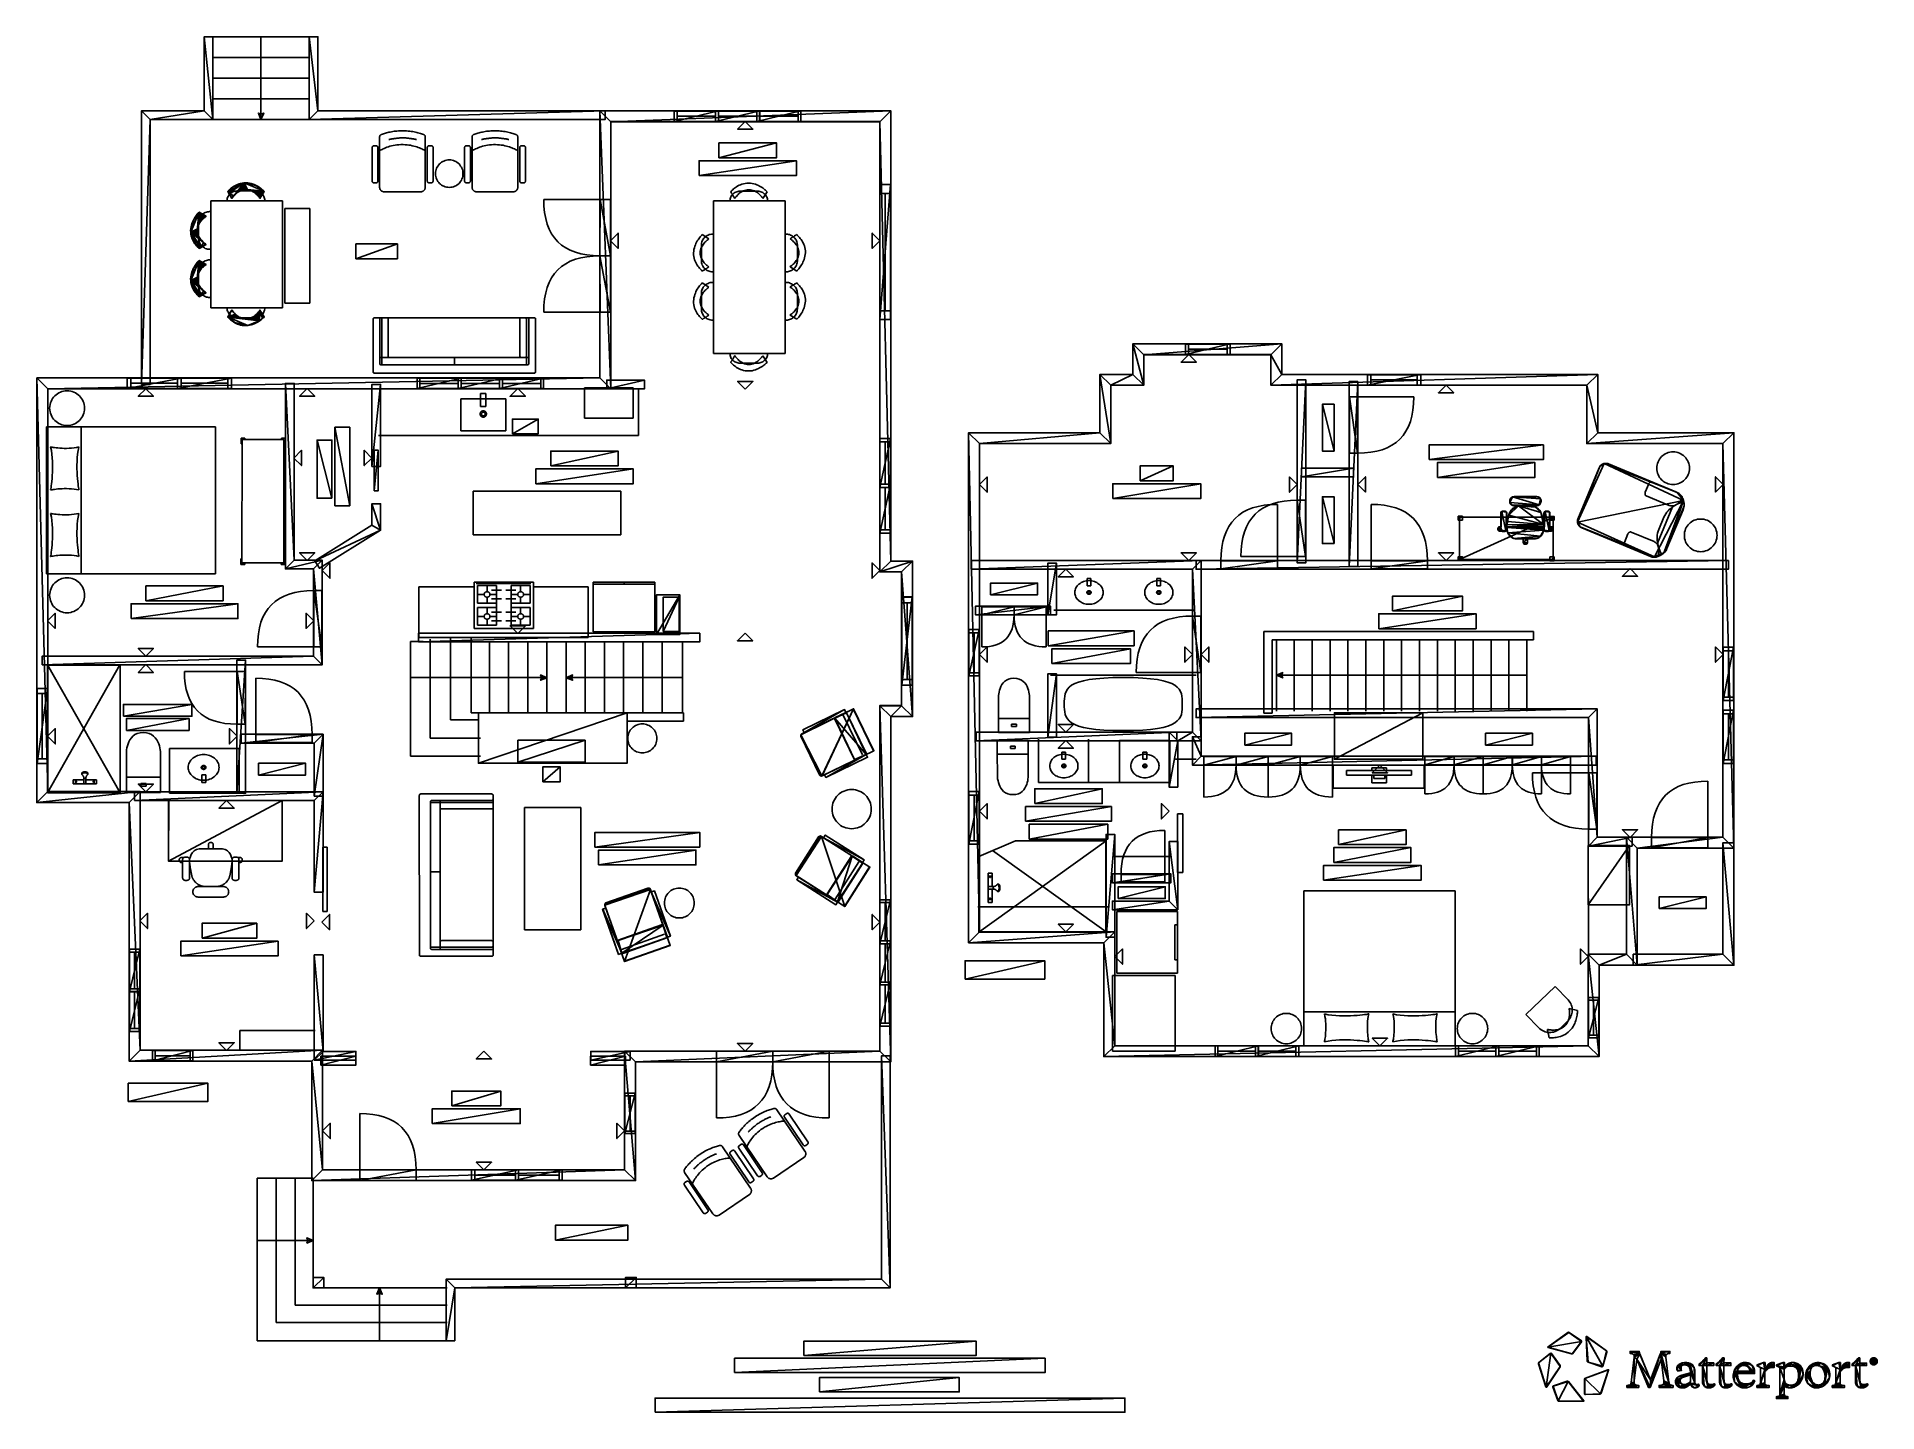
# Model space of a CAD drawing. Header units: millimetres. Extents: x 245 to 2830, y 44 to 1976.
import ezdxf

# ---------------------------------------------------------------- set-up
doc = ezdxf.new("R2010")
doc.units = ezdxf.units.MM
doc.layers.add('FloorPlan-page-1', color=7, linetype='Continuous')

msp = doc.modelspace()

# ---------------------------------------------------------------- linework, layer by layer
at = {"layer": 'FloorPlan-page-1', "color": 7, "true_color": 0x000000}
for p, q in [((480, 1872.5), (480, 1976.4)), ((480, 1976.4), (492.3, 1976.4)), ((492.3, 1976.4), (492.3, 1860.3)), ((492.3, 1976.4), (627.7, 1976.4)), ((627.7, 1860.3), (627.7, 1976.4)), ((627.7, 1976.4), (639.9, 1976.4)), ((639.9, 1976.4), (639.9, 1872.5)), ((492.3, 1947.4), (627.7, 1947.4)), ((492.3, 1918.3), (627.7, 1918.3)), ((492.3, 1889.3), (627.7, 1889.3)), ((392.2, 1488), (392.2, 1872.5)), ((392.2, 1872.5), (480, 1872.5)), ((639.9, 1872.5), (1043.5, 1872.5)), ((1035.8, 1497.1), (1035.8, 1872.5)), ((1035.8, 1872.5), (1444.4, 1872.5)), ((1043.5, 1872.5), (1043.5, 1860.3)), ((1202.4, 1872.1), (1140.5, 1872.1)), ((1140.5, 1872.1), (1140.5, 1857.4)), ((1202.4, 1872.1), (1140.5, 1872.1)), ((1140.5, 1872.1), (1140.5, 1857.4)), ((1144.6, 1857.4), (1144.6, 1872.2)), ((1144.6, 1864.8), (1198.4, 1864.8)), ((1198.4, 1857.4), (1198.4, 1872.2)), ((1260.4, 1872.1), (1198.4, 1872.1)), ((1198.4, 1872.1), (1198.4, 1857.4)), ((1260.4, 1872.1), (1198.4, 1872.1)), ((1198.4, 1872.1), (1198.4, 1857.4)), ((1202.4, 1857.4), (1202.4, 1872.1)), ((1202.4, 1857.4), (1202.4, 1872.1)), ((1202.6, 1857.4), (1202.6, 1872.2)), ((1202.6, 1864.8), (1256.4, 1864.8)), ((1318.1, 1872.1), (1256.2, 1872.1)), ((1256.2, 1872.1), (1256.2, 1857.4)), ((1318.1, 1872.1), (1256.2, 1872.1)), ((1256.2, 1872.1), (1256.2, 1857.4)), ((1256.4, 1857.4), (1256.4, 1872.2)), ((1260.3, 1857.4), (1260.3, 1872.2)), ((1260.3, 1864.8), (1314.2, 1864.8)), ((1260.4, 1857.4), (1260.4, 1872.1)), ((1260.4, 1857.4), (1260.4, 1872.1)), ((1314.2, 1857.4), (1314.2, 1872.2)), ((1318.1, 1857.4), (1318.1, 1872.1)), ((1318.1, 1857.4), (1318.1, 1872.1)), ((1444.4, 1872.5), (1444.4, 1239.9)), ((492.3, 1860.3), (404.4, 1860.3)), ((404.4, 1860.3), (404.4, 1488)), ((492.3, 1860.3), (627.7, 1860.3)), ((1043.5, 1860.3), (627.7, 1860.3)), ((726.7, 1836.4), (726.6, 1836.1)), ((726.6, 1836.1), (726.6, 1835.7)), ((726.6, 1835.7), (726.6, 1835.4)), ((726.6, 1835.4), (726.6, 1765.1)), ((726.9, 1837), (726.7, 1836.7)), ((726.7, 1836.7), (726.7, 1836.4)), ((727, 1837.2), (726.9, 1837)), ((727.1, 1837.5), (727, 1837.2)), ((727.3, 1837.7), (727.1, 1837.5)), ((727.5, 1838), (727.3, 1837.7)), ((727.7, 1838.2), (727.5, 1838)), ((727.9, 1838.4), (727.7, 1838.2)), ((728.1, 1838.6), (727.9, 1838.4)), ((728.4, 1838.8), (728.1, 1838.6)), ((728.7, 1839), (728.4, 1838.8)), ((728.9, 1839.1), (728.7, 1839)), ((729.2, 1839.2), (728.9, 1839.1)), ((730.5, 1839.7), (729.2, 1839.2)), ((731.9, 1840.1), (730.5, 1839.7)), ((733.3, 1840.6), (731.9, 1840.1)), ((734.8, 1841), (733.3, 1840.6)), ((736.4, 1841.4), (734.8, 1841)), ((738, 1841.9), (736.4, 1841.4)), ((739.7, 1842.3), (738, 1841.9)), ((741.4, 1842.6), (739.7, 1842.3)), ((743.2, 1843), (741.4, 1842.6)), ((745.1, 1843.3), (743.2, 1843)), ((747, 1843.6), (745.1, 1843.3)), ((749, 1843.8), (747, 1843.6)), ((751, 1844), (749, 1843.8)), ((753.1, 1844.2), (751, 1844)), ((755.3, 1844.3), (753.1, 1844.2)), ((757.4, 1844.4), (755.3, 1844.3)), ((759.8, 1844.4), (757.4, 1844.4)), ((762.2, 1844.3), (759.8, 1844.4)), ((764.5, 1844.2), (762.2, 1844.3)), ((766.8, 1844), (764.5, 1844.2)), ((768.9, 1843.8), (766.8, 1844)), ((771, 1843.5), (768.9, 1843.8)), ((773.1, 1843.2), (771, 1843.5)), ((775, 1842.8), (773.1, 1843.2)), ((776.9, 1842.4), (775, 1842.8)), ((778.8, 1842), (776.9, 1842.4)), ((780.5, 1841.6), (778.8, 1842)), ((782.2, 1841.1), (780.5, 1841.6)), ((783.8, 1840.7), (782.2, 1841.1)), ((785.3, 1840.2), (783.8, 1840.7)), ((786.8, 1839.7), (785.3, 1840.2)), ((788.1, 1839.3), (786.8, 1839.7)), ((788.4, 1839.1), (788.1, 1839.3)), ((788.7, 1839), (788.4, 1839.1)), ((789, 1838.8), (788.7, 1839)), ((789.2, 1838.6), (789, 1838.8)), ((789.5, 1838.4), (789.2, 1838.6)), ((789.7, 1838.2), (789.5, 1838.4)), ((789.9, 1838), (789.7, 1838.2)), ((790.1, 1837.8), (789.9, 1838)), ((790.2, 1837.5), (790.1, 1837.8)), ((790.4, 1837.2), (790.2, 1837.5)), ((790.5, 1837), (790.4, 1837.2)), ((790.6, 1836.7), (790.5, 1837)), ((790.7, 1836.4), (790.6, 1836.7)), ((790.8, 1836.1), (790.7, 1836.4)), ((790.8, 1835.7), (790.8, 1836.1)), ((790.8, 1835.4), (790.8, 1835.7)), ((790.8, 1765.1), (790.8, 1835.4)), ((790.8, 1835.4), (790.8, 1835.4)), ((856.5, 1836.4), (856.4, 1836.1)), ((856.4, 1836.1), (856.4, 1835.7)), ((856.4, 1835.7), (856.4, 1835.4)), ((856.4, 1835.4), (856.4, 1765.1)), ((856.6, 1836.7), (856.5, 1836.4)), ((856.7, 1837), (856.6, 1836.7)), ((856.8, 1837.2), (856.7, 1837)), ((856.9, 1837.5), (856.8, 1837.2)), ((857.1, 1837.7), (856.9, 1837.5)), ((857.3, 1838), (857.1, 1837.7)), ((857.5, 1838.2), (857.3, 1838)), ((857.7, 1838.4), (857.5, 1838.2)), ((858, 1838.6), (857.7, 1838.4)), ((858.2, 1838.8), (858, 1838.6)), ((858.5, 1839), (858.2, 1838.8)), ((858.8, 1839.1), (858.5, 1839)), ((859, 1839.2), (858.8, 1839.1)), ((860.4, 1839.7), (859, 1839.2)), ((861.7, 1840.1), (860.4, 1839.7)), ((863.1, 1840.6), (861.7, 1840.1)), ((864.6, 1841), (863.1, 1840.6)), ((866.2, 1841.4), (864.6, 1841)), ((867.8, 1841.9), (866.2, 1841.4)), ((869.5, 1842.3), (867.8, 1841.9)), ((871.2, 1842.6), (869.5, 1842.3)), ((873, 1843), (871.2, 1842.6)), ((874.9, 1843.3), (873, 1843)), ((876.8, 1843.6), (874.9, 1843.3)), ((878.8, 1843.8), (876.8, 1843.6)), ((880.8, 1844), (878.8, 1843.8)), ((882.9, 1844.2), (880.8, 1844)), ((885, 1844.3), (882.9, 1844.2)), ((887.3, 1844.4), (885, 1844.3)), ((889.7, 1844.4), (887.3, 1844.4)), ((892, 1844.3), (889.7, 1844.4)), ((894.3, 1844.2), (892, 1844.3)), ((896.6, 1844), (894.3, 1844.2)), ((898.7, 1843.8), (896.6, 1844)), ((900.8, 1843.5), (898.7, 1843.8)), ((902.9, 1843.2), (900.8, 1843.5)), ((904.9, 1842.8), (902.9, 1843.2)), ((906.8, 1842.4), (904.9, 1842.8)), ((908.6, 1842), (906.8, 1842.4)), ((910.3, 1841.6), (908.6, 1842)), ((912, 1841.1), (910.3, 1841.6)), ((913.6, 1840.7), (912, 1841.1)), ((915.2, 1840.2), (913.6, 1840.7)), ((916.6, 1839.7), (915.2, 1840.2)), ((918, 1839.3), (916.6, 1839.7)), ((918.2, 1839.1), (918, 1839.3)), ((918.5, 1839), (918.2, 1839.1)), ((918.8, 1838.8), (918.5, 1839)), ((919, 1838.6), (918.8, 1838.8)), ((919.3, 1838.4), (919, 1838.6)), ((919.5, 1838.2), (919.3, 1838.4)), ((919.7, 1838), (919.5, 1838.2)), ((919.9, 1837.8), (919.7, 1838)), ((920.1, 1837.5), (919.9, 1837.8)), ((920.2, 1837.2), (920.1, 1837.5)), ((920.3, 1837), (920.2, 1837.2)), ((920.4, 1836.7), (920.3, 1837)), ((920.5, 1836.4), (920.4, 1836.7)), ((920.6, 1836.1), (920.5, 1836.4)), ((920.6, 1835.7), (920.6, 1836.1)), ((920.6, 1835.4), (920.6, 1835.7)), ((920.6, 1765.1), (920.6, 1835.4)), ((920.6, 1835.4), (920.6, 1835.4)), ((1043.5, 1860.3), (1043.5, 1860.3)), ((1429, 1857.2), (1051.2, 1857.2)), ((1051.2, 1857.2), (1051.2, 1481.8)), ((1140.5, 1857.4), (1202.4, 1857.4)), ((1140.5, 1857.4), (1202.4, 1857.4)), ((1198.4, 1857.4), (1260.4, 1857.4)), ((1198.4, 1857.4), (1260.4, 1857.4)), ((1256.2, 1857.4), (1318.1, 1857.4)), ((1256.2, 1857.4), (1318.1, 1857.4)), ((1429, 1224.6), (1429, 1857.2)), ((716.2, 1821.3), (716.3, 1821.6)), ((716.2, 1821.1), (716.2, 1821.3)), ((716.2, 1820.8), (716.2, 1821.1)), ((716.2, 1773.7), (716.2, 1820.8)), ((716.3, 1821.8), (716.5, 1822)), ((716.3, 1821.6), (716.3, 1821.8)), ((716.5, 1822), (716.6, 1822.2)), ((716.6, 1822.2), (716.7, 1822.4)), ((716.7, 1822.4), (716.9, 1822.6)), ((716.9, 1822.6), (717.1, 1822.7)), ((717.1, 1822.7), (717.3, 1822.9)), ((717.3, 1822.9), (717.5, 1823)), ((717.5, 1823), (717.7, 1823.1)), ((717.7, 1823.1), (717.9, 1823.2)), ((717.9, 1823.2), (718.1, 1823.3)), ((718.1, 1823.3), (718.4, 1823.3)), ((718.4, 1823.3), (718.6, 1823.3)), ((718.6, 1823.3), (721.7, 1823.3)), ((721.7, 1823.3), (721.9, 1823.3)), ((721.9, 1823.3), (722.2, 1823.3)), ((722.2, 1823.3), (722.4, 1823.2)), ((722.4, 1823.2), (722.6, 1823.1)), ((722.6, 1823.1), (722.8, 1823)), ((722.8, 1823), (723, 1822.9)), ((723, 1822.9), (723.2, 1822.7)), ((723.2, 1822.7), (723.4, 1822.6)), ((723.4, 1822.6), (723.6, 1822.4)), ((723.6, 1822.4), (723.7, 1822.2)), ((723.7, 1822.2), (723.8, 1822)), ((723.8, 1822), (723.9, 1821.8)), ((723.9, 1821.8), (724, 1821.6)), ((724, 1821.6), (724.1, 1821.3)), ((724.1, 1821.3), (724.1, 1821.1)), ((724.1, 1821.1), (724.1, 1820.8)), ((724.1, 1820.8), (724.1, 1773.7)), ((726.6, 1816.3), (727.6, 1816.9)), ((727.6, 1816.9), (728.7, 1817.5)), ((728.7, 1817.5), (730.1, 1818.2)), ((730.1, 1818.2), (731.6, 1818.9)), ((731.6, 1818.9), (733.2, 1819.6)), ((733.2, 1819.6), (735, 1820.3)), ((735, 1820.3), (736.9, 1821.1)), ((736.9, 1821.1), (738.9, 1821.8)), ((738.9, 1821.8), (741.1, 1822.5)), ((739.7, 1832), (740.6, 1832.2)), ((740.6, 1832.2), (741.6, 1832.4)), ((741.1, 1822.5), (743.4, 1823.1)), ((741.6, 1832.4), (742.6, 1832.7)), ((742.6, 1832.7), (743.7, 1832.8)), ((743.4, 1823.1), (745.8, 1823.6)), ((743.7, 1832.8), (744.8, 1833.1)), ((744.8, 1833.1), (746, 1833.2)), ((745.8, 1823.6), (748.4, 1824.1)), ((746, 1833.2), (747.1, 1833.4)), ((747.1, 1833.4), (748.3, 1833.6)), ((748.3, 1833.6), (749.6, 1833.7)), ((748.4, 1824.1), (751, 1824.5)), ((749.6, 1833.7), (750.8, 1833.9)), ((750.8, 1833.9), (752.1, 1834)), ((751, 1824.5), (753.8, 1824.7)), ((752.1, 1834), (753.5, 1834.1)), ((753.5, 1834.1), (754.8, 1834.2)), ((753.8, 1824.7), (756.6, 1824.9)), ((754.8, 1834.2), (756.2, 1834.2)), ((756.2, 1834.2), (757.7, 1834.3)), ((756.6, 1824.9), (759.6, 1824.9)), ((757.7, 1834.3), (759.1, 1834.3)), ((759.1, 1834.3), (760.5, 1834.3)), ((759.6, 1824.9), (762.4, 1824.8)), ((760.5, 1834.3), (761.9, 1834.2)), ((761.9, 1834.2), (763.3, 1834.2)), ((762.4, 1824.8), (765.1, 1824.6)), ((763.3, 1834.2), (764.6, 1834.1)), ((764.6, 1834.1), (766, 1834)), ((765.1, 1824.6), (767.7, 1824.3)), ((766, 1834), (767.2, 1833.8)), ((767.2, 1833.8), (768.5, 1833.7)), ((767.7, 1824.3), (770.2, 1823.9)), ((768.5, 1833.7), (769.7, 1833.6)), ((769.7, 1833.6), (770.9, 1833.4)), ((770.2, 1823.9), (772.5, 1823.4)), ((770.9, 1833.4), (772, 1833.2)), ((772, 1833.2), (773.2, 1833.1)), ((772.5, 1823.4), (774.8, 1822.9)), ((773.2, 1833.1), (774.2, 1832.8)), ((774.2, 1832.8), (775.3, 1832.6)), ((774.8, 1822.9), (777, 1822.2)), ((775.3, 1832.6), (776.3, 1832.4)), ((776.3, 1832.4), (777.3, 1832.2)), ((777, 1822.2), (779, 1821.6)), ((777.3, 1832.2), (778.2, 1832)), ((779, 1821.6), (780.9, 1820.9)), ((780.9, 1820.9), (782.7, 1820.2)), ((782.7, 1820.2), (784.4, 1819.5)), ((784.4, 1819.5), (786, 1818.8)), ((786, 1818.8), (787.4, 1818.2)), ((787.4, 1818.2), (788.6, 1817.5)), ((788.6, 1817.5), (789.8, 1816.9)), ((789.8, 1816.9), (790.8, 1816.3)), ((793.6, 1821.1), (793.7, 1821.3)), ((793.6, 1820.8), (793.6, 1821.1)), ((793.6, 1773.7), (793.6, 1820.8)), ((793.7, 1821.6), (793.8, 1821.8)), ((793.7, 1821.3), (793.7, 1821.6)), ((793.8, 1821.8), (793.9, 1822)), ((793.9, 1822), (794, 1822.2)), ((794, 1822.2), (794.2, 1822.4)), ((794.2, 1822.4), (794.4, 1822.6)), ((794.4, 1822.6), (794.5, 1822.7)), ((794.5, 1822.7), (794.7, 1822.9)), ((794.7, 1822.9), (794.9, 1823)), ((794.9, 1823), (795.1, 1823.1)), ((795.1, 1823.1), (795.4, 1823.2)), ((795.4, 1823.2), (795.6, 1823.3)), ((795.6, 1823.3), (795.8, 1823.3)), ((795.8, 1823.3), (796.1, 1823.3)), ((796.1, 1823.3), (799.1, 1823.3)), ((799.1, 1823.3), (799.4, 1823.3)), ((799.4, 1823.3), (799.6, 1823.3)), ((799.6, 1823.3), (799.8, 1823.2)), ((799.8, 1823.2), (800.1, 1823.1)), ((800.1, 1823.1), (800.3, 1823)), ((800.3, 1823), (800.5, 1822.9)), ((800.5, 1822.9), (800.7, 1822.7)), ((800.7, 1822.7), (800.9, 1822.6)), ((800.9, 1822.6), (801, 1822.4)), ((801, 1822.4), (801.2, 1822.2)), ((801.2, 1822.2), (801.3, 1822)), ((801.3, 1822), (801.4, 1821.8)), ((801.4, 1821.8), (801.5, 1821.6)), ((801.5, 1821.6), (801.6, 1821.3)), ((801.6, 1821.3), (801.6, 1821.1)), ((801.6, 1821.1), (801.6, 1820.8)), ((801.6, 1820.8), (801.6, 1773.7)), ((846, 1821.3), (846.1, 1821.6)), ((846, 1821.1), (846, 1821.3)), ((846, 1820.8), (846, 1821.1)), ((846, 1773.7), (846, 1820.8)), ((846.1, 1821.6), (846.2, 1821.8)), ((846.2, 1821.8), (846.3, 1822)), ((846.3, 1822), (846.4, 1822.2)), ((846.4, 1822.2), (846.5, 1822.4)), ((846.5, 1822.4), (846.7, 1822.6)), ((846.7, 1822.6), (846.9, 1822.7)), ((846.9, 1822.7), (847.1, 1822.9)), ((847.1, 1822.9), (847.3, 1823)), ((847.3, 1823), (847.5, 1823.1)), ((847.5, 1823.1), (847.7, 1823.2)), ((847.7, 1823.2), (848, 1823.3)), ((848, 1823.3), (848.2, 1823.3)), ((848.2, 1823.3), (848.5, 1823.3)), ((848.5, 1823.3), (851.5, 1823.3)), ((851.5, 1823.3), (851.7, 1823.3)), ((851.7, 1823.3), (852, 1823.3)), ((852, 1823.3), (852.2, 1823.2)), ((852.2, 1823.2), (852.4, 1823.1)), ((852.4, 1823.1), (852.6, 1823)), ((852.6, 1823), (852.9, 1822.9)), ((852.9, 1822.9), (853, 1822.7)), ((853, 1822.7), (853.2, 1822.6)), ((853.2, 1822.6), (853.4, 1822.4)), ((853.4, 1822.4), (853.5, 1822.2)), ((853.5, 1822.2), (853.7, 1822)), ((853.7, 1822), (853.8, 1821.8)), ((853.8, 1821.8), (853.8, 1821.6)), ((853.8, 1821.6), (853.9, 1821.3)), ((853.9, 1821.3), (854, 1821.1)), ((854, 1821.1), (854, 1820.8)), ((854, 1820.8), (854, 1773.7)), ((856.4, 1816.3), (857.4, 1816.9)), ((857.4, 1816.9), (858.6, 1817.5)), ((858.6, 1817.5), (859.9, 1818.2)), ((859.9, 1818.2), (861.4, 1818.9)), ((861.4, 1818.9), (863, 1819.6)), ((863, 1819.6), (864.8, 1820.3)), ((864.8, 1820.3), (866.7, 1821.1)), ((866.7, 1821.1), (868.7, 1821.8)), ((868.7, 1821.8), (870.9, 1822.5)), ((869.5, 1832), (870.4, 1832.2)), ((870.4, 1832.2), (871.4, 1832.4)), ((870.9, 1822.5), (873.2, 1823.1)), ((871.4, 1832.4), (872.5, 1832.7)), ((872.5, 1832.7), (873.5, 1832.8)), ((873.2, 1823.1), (875.6, 1823.6)), ((873.5, 1832.8), (874.6, 1833.1)), ((874.6, 1833.1), (875.8, 1833.2)), ((875.6, 1823.6), (878.2, 1824.1)), ((875.8, 1833.2), (876.9, 1833.4)), ((876.9, 1833.4), (878.1, 1833.6)), ((878.1, 1833.6), (879.4, 1833.7)), ((878.2, 1824.1), (880.8, 1824.5)), ((879.4, 1833.7), (880.6, 1833.9)), ((880.6, 1833.9), (882, 1834)), ((880.8, 1824.5), (883.6, 1824.7)), ((882, 1834), (883.3, 1834.1)), ((883.3, 1834.1), (884.6, 1834.2)), ((883.6, 1824.7), (886.5, 1824.9)), ((884.6, 1834.2), (886, 1834.2)), ((886, 1834.2), (887.5, 1834.3)), ((886.5, 1824.9), (889.4, 1824.9)), ((887.5, 1834.3), (888.9, 1834.3)), ((888.9, 1834.3), (890.4, 1834.3)), ((889.4, 1824.9), (892.2, 1824.8)), ((890.4, 1834.3), (891.7, 1834.2)), ((891.7, 1834.2), (893.1, 1834.2)), ((892.2, 1824.8), (894.9, 1824.6)), ((893.1, 1834.2), (894.5, 1834.1)), ((894.5, 1834.1), (895.8, 1834)), ((894.9, 1824.6), (897.5, 1824.3)), ((895.8, 1834), (897, 1833.8)), ((897, 1833.8), (898.3, 1833.7)), ((897.5, 1824.3), (900, 1823.9)), ((898.3, 1833.7), (899.5, 1833.6)), ((899.5, 1833.6), (900.7, 1833.4)), ((900, 1823.9), (902.4, 1823.4)), ((900.7, 1833.4), (901.8, 1833.2)), ((901.8, 1833.2), (903, 1833.1)), ((902.4, 1823.4), (904.6, 1822.9)), ((903, 1833.1), (904.1, 1832.8)), ((904.1, 1832.8), (905.1, 1832.6)), ((904.6, 1822.9), (906.8, 1822.2)), ((905.1, 1832.6), (906.1, 1832.4)), ((906.1, 1832.4), (907.1, 1832.2)), ((906.8, 1822.2), (908.8, 1821.6)), ((907.1, 1832.2), (908, 1832)), ((908.8, 1821.6), (910.7, 1820.9)), ((910.7, 1820.9), (912.5, 1820.2)), ((912.5, 1820.2), (914.2, 1819.5)), ((914.2, 1819.5), (915.8, 1818.8)), ((915.8, 1818.8), (917.2, 1818.2)), ((917.2, 1818.2), (918.5, 1817.5)), ((918.5, 1817.5), (919.6, 1816.9)), ((919.6, 1816.9), (920.6, 1816.3)), ((923.4, 1821.1), (923.5, 1821.3)), ((923.4, 1820.8), (923.4, 1821.1)), ((923.4, 1773.7), (923.4, 1820.8)), ((923.5, 1821.3), (923.6, 1821.6)), ((923.6, 1821.8), (923.7, 1822)), ((923.6, 1821.6), (923.6, 1821.8)), ((923.7, 1822), (923.8, 1822.2)), ((923.8, 1822.2), (924, 1822.4)), ((924, 1822.4), (924.2, 1822.6)), ((924.2, 1822.6), (924.3, 1822.7)), ((924.3, 1822.7), (924.5, 1822.9)), ((924.5, 1822.9), (924.7, 1823)), ((924.7, 1823), (924.9, 1823.1)), ((924.9, 1823.1), (925.2, 1823.2)), ((925.2, 1823.2), (925.4, 1823.3)), ((925.4, 1823.3), (925.7, 1823.3)), ((925.7, 1823.3), (925.9, 1823.3)), ((925.9, 1823.3), (928.9, 1823.3)), ((928.9, 1823.3), (929.2, 1823.3)), ((929.2, 1823.3), (929.4, 1823.3)), ((929.4, 1823.3), (929.7, 1823.2)), ((929.7, 1823.2), (929.9, 1823.1)), ((929.9, 1823.1), (930.1, 1823)), ((930.1, 1823), (930.3, 1822.9)), ((930.3, 1822.9), (930.5, 1822.7)), ((930.5, 1822.7), (930.7, 1822.6)), ((930.7, 1822.6), (930.8, 1822.4)), ((930.8, 1822.4), (931, 1822.2)), ((931, 1822.2), (931.1, 1822)), ((931.1, 1822), (931.2, 1821.8)), ((931.2, 1821.8), (931.3, 1821.6)), ((931.3, 1821.6), (931.3, 1821.3)), ((931.3, 1821.3), (931.4, 1821.1)), ((931.4, 1821.1), (931.4, 1820.8)), ((931.4, 1820.8), (931.4, 1773.7)), ((805.2, 1784.1), (805.3, 1786.1)), ((805.3, 1782.1), (805.2, 1784.1)), ((805.3, 1786.1), (805.6, 1788)), ((805.6, 1788), (806.1, 1789.8)), ((806.1, 1789.8), (806.7, 1791.6)), ((806.7, 1791.6), (807.5, 1793.3)), ((807.5, 1793.3), (808.5, 1794.8)), ((808.5, 1794.8), (809.6, 1796.4)), ((809.6, 1796.4), (810.8, 1797.7)), ((810.8, 1797.7), (812.2, 1799)), ((812.2, 1799), (813.7, 1800.1)), ((813.7, 1800.1), (815.3, 1801)), ((815.3, 1801), (817, 1801.8)), ((817, 1801.8), (818.7, 1802.5)), ((818.7, 1802.5), (820.6, 1803)), ((820.6, 1803), (822.5, 1803.3)), ((822.5, 1803.3), (824.5, 1803.3)), ((824.5, 1803.3), (826.4, 1803.3)), ((826.4, 1803.3), (828.4, 1803)), ((828.4, 1803), (830.2, 1802.5)), ((830.2, 1802.5), (832, 1801.8)), ((832, 1801.8), (833.6, 1801)), ((833.6, 1801), (835.2, 1800.1)), ((835.2, 1800.1), (836.7, 1799)), ((836.7, 1799), (838.1, 1797.7)), ((838.1, 1797.7), (839.3, 1796.4)), ((839.3, 1796.4), (840.4, 1794.8)), ((840.4, 1794.8), (841.4, 1793.3)), ((841.4, 1793.3), (842.2, 1791.6)), ((842.2, 1791.6), (842.9, 1789.8)), ((842.9, 1789.8), (843.3, 1788)), ((843.3, 1788), (843.6, 1786.1)), ((843.6, 1786.1), (843.7, 1784.1)), ((843.7, 1784.1), (843.6, 1782.1)), ((843.7, 1784.1), (843.7, 1784.1)), ((513.3, 1758.8), (513.8, 1759.3)), ((513.7, 1758.2), (513.3, 1758.8)), ((514.1, 1757.6), (513.7, 1758.2)), ((513.8, 1759.3), (514.5, 1760)), ((514.4, 1757), (514.1, 1757.6)), ((514.5, 1760), (515.3, 1760.8)), ((515.3, 1760.8), (516.3, 1761.7)), ((516.3, 1761.7), (517.4, 1762.7)), ((517.4, 1762.7), (518.7, 1763.7)), ((519.3, 1757.7), (518.1, 1757)), ((518.7, 1763.7), (520.1, 1764.8)), ((520.6, 1758.4), (519.3, 1757.7)), ((520.1, 1764.8), (521.6, 1765.8)), ((522, 1758.9), (520.6, 1758.4)), ((521.6, 1765.8), (523.3, 1766.8)), ((523.4, 1759.3), (522, 1758.9)), ((523.3, 1766.8), (525.1, 1767.8)), ((524.9, 1759.6), (523.4, 1759.3)), ((526.5, 1759.8), (524.9, 1759.6)), ((525.1, 1767.8), (527, 1768.7)), ((527.7, 1758.1), (526.3, 1757.1)), ((528.1, 1759.8), (526.5, 1759.8)), ((527, 1768.7), (529.1, 1769.5)), ((529.3, 1759.1), (527.7, 1758.1)), ((549.7, 1759.8), (528.1, 1759.8)), ((529.1, 1769.5), (531.3, 1770.1)), ((531, 1760), (529.3, 1759.1)), ((532.7, 1760.7), (531, 1760)), ((531.3, 1770.1), (533.7, 1770.6)), ((534.6, 1761.2), (532.7, 1760.7)), ((533.7, 1770.6), (536.2, 1770.8)), ((536.7, 1761.6), (534.6, 1761.2)), ((536.2, 1770.8), (538.8, 1770.9)), ((538.8, 1761.7), (536.7, 1761.6)), ((538.8, 1770.9), (541.3, 1770.8)), ((540.9, 1761.6), (538.8, 1761.7)), ((542.9, 1761.2), (540.9, 1761.6)), ((541.3, 1770.8), (543.7, 1770.4)), ((544.8, 1760.7), (542.9, 1761.2)), ((543.7, 1770.4), (545.9, 1769.9)), ((546.6, 1760), (544.8, 1760.7)), ((545.9, 1769.9), (548.1, 1769.2)), ((548.3, 1759.1), (546.6, 1760)), ((548.1, 1769.2), (550.2, 1768.5)), ((549.8, 1758.2), (548.3, 1759.1)), ((551.3, 1759.8), (549.7, 1759.8)), ((551.3, 1757.2), (549.8, 1758.2)), ((550.2, 1768.5), (552.1, 1767.6)), ((552.9, 1759.6), (551.3, 1759.8)), ((552.1, 1767.6), (554, 1766.7)), ((554.3, 1759.3), (552.9, 1759.6)), ((554, 1766.7), (555.7, 1765.7)), ((555.8, 1758.9), (554.3, 1759.3)), ((555.7, 1765.7), (557.3, 1764.7)), ((557.1, 1758.4), (555.8, 1758.9)), ((558.4, 1757.7), (557.1, 1758.4)), ((557.3, 1764.7), (558.7, 1763.6)), ((559.7, 1757), (558.4, 1757.7)), ((564.4, 1758.8), (558.5, 1749.4)), ((558.7, 1763.6), (560.1, 1762.6)), ((560.1, 1762.6), (561.3, 1761.7)), ((561.3, 1761.7), (562.3, 1760.8)), ((562.3, 1760.8), (563.1, 1760)), ((563.1, 1760), (563.9, 1759.3)), ((563.9, 1759.3), (564.4, 1758.8)), ((716.2, 1773.4), (716.2, 1773.7)), ((716.2, 1773.2), (716.2, 1773.4)), ((716.3, 1772.9), (716.2, 1773.2)), ((716.3, 1772.7), (716.3, 1772.9)), ((716.5, 1772.5), (716.3, 1772.7)), ((716.6, 1772.3), (716.5, 1772.5)), ((716.7, 1772.1), (716.6, 1772.3)), ((716.9, 1771.9), (716.7, 1772.1)), ((717.1, 1771.8), (716.9, 1771.9)), ((717.3, 1771.6), (717.1, 1771.8)), ((717.5, 1771.5), (717.3, 1771.6)), ((717.7, 1771.4), (717.5, 1771.5)), ((717.9, 1771.3), (717.7, 1771.4)), ((718.1, 1771.3), (717.9, 1771.3)), ((718.4, 1771.2), (718.1, 1771.3)), ((718.6, 1771.2), (718.4, 1771.2)), ((721.7, 1771.2), (718.6, 1771.2)), ((721.9, 1771.2), (721.7, 1771.2)), ((721.7, 1771.2), (721.7, 1771.2)), ((722.2, 1771.3), (721.9, 1771.2)), ((722.4, 1771.3), (722.2, 1771.3)), ((722.6, 1771.4), (722.4, 1771.3)), ((722.8, 1771.5), (722.6, 1771.4)), ((723, 1771.6), (722.8, 1771.5)), ((723.2, 1771.8), (723, 1771.6)), ((723.4, 1771.9), (723.2, 1771.8)), ((723.6, 1772.1), (723.4, 1771.9)), ((723.7, 1772.3), (723.6, 1772.1)), ((723.8, 1772.5), (723.7, 1772.3)), ((723.9, 1772.7), (723.8, 1772.5)), ((724, 1772.9), (723.9, 1772.7)), ((724.1, 1773.2), (724, 1772.9)), ((724.1, 1773.7), (724.1, 1773.4)), ((724.1, 1773.4), (724.1, 1773.2)), ((726.6, 1765.1), (726.6, 1764.5)), ((726.6, 1764.5), (726.7, 1763.8)), ((726.7, 1763.8), (726.9, 1763.2)), ((726.9, 1763.2), (727.1, 1762.6)), ((727.1, 1762.6), (727.4, 1762)), ((727.4, 1762), (727.7, 1761.5)), ((727.7, 1761.5), (728.1, 1761)), ((728.1, 1761), (728.5, 1760.5)), ((728.5, 1760.5), (728.9, 1760.1)), ((728.9, 1760.1), (729.4, 1759.7)), ((729.4, 1759.7), (730, 1759.4)), ((730, 1759.4), (730.6, 1759.1)), ((730.6, 1759.1), (731.1, 1758.9)), ((731.1, 1758.9), (731.8, 1758.7)), ((731.8, 1758.7), (732.5, 1758.6)), ((732.5, 1758.6), (733.1, 1758.6)), ((733.1, 1758.6), (784.3, 1758.6)), ((784.3, 1758.6), (784.9, 1758.6)), ((784.9, 1758.6), (785.6, 1758.7)), ((785.6, 1758.7), (786.2, 1758.9)), ((786.2, 1758.9), (786.8, 1759.1)), ((786.8, 1759.1), (787.4, 1759.4)), ((787.4, 1759.4), (787.9, 1759.7)), ((787.9, 1759.7), (788.4, 1760.1)), ((788.4, 1760.1), (788.9, 1760.5)), ((788.9, 1760.5), (789.3, 1761)), ((789.3, 1761), (789.7, 1761.5)), ((789.7, 1761.5), (790, 1762)), ((790, 1762), (790.3, 1762.6)), ((790.3, 1762.6), (790.5, 1763.2)), ((790.5, 1763.2), (790.7, 1763.8)), ((790.7, 1763.8), (790.8, 1764.5)), ((790.8, 1764.5), (790.8, 1765.1)), ((793.6, 1773.4), (793.6, 1773.7)), ((793.7, 1773.2), (793.6, 1773.4)), ((793.7, 1772.9), (793.7, 1773.2)), ((793.8, 1772.7), (793.7, 1772.9)), ((793.9, 1772.5), (793.8, 1772.7)), ((794, 1772.3), (793.9, 1772.5)), ((794.2, 1772.1), (794, 1772.3)), ((794.4, 1771.9), (794.2, 1772.1)), ((794.5, 1771.8), (794.4, 1771.9)), ((794.7, 1771.6), (794.5, 1771.8)), ((794.9, 1771.5), (794.7, 1771.6)), ((795.1, 1771.4), (794.9, 1771.5)), ((795.4, 1771.3), (795.1, 1771.4)), ((795.6, 1771.3), (795.4, 1771.3)), ((795.8, 1771.2), (795.6, 1771.3)), ((796.1, 1771.2), (795.8, 1771.2)), ((799.1, 1771.2), (796.1, 1771.2)), ((799.4, 1771.2), (799.1, 1771.2)), ((799.1, 1771.2), (799.1, 1771.2)), ((799.6, 1771.3), (799.4, 1771.2)), ((799.8, 1771.3), (799.6, 1771.3)), ((800.1, 1771.4), (799.8, 1771.3)), ((800.3, 1771.5), (800.1, 1771.4)), ((800.5, 1771.6), (800.3, 1771.5)), ((800.7, 1771.8), (800.5, 1771.6)), ((800.9, 1771.9), (800.7, 1771.8)), ((801, 1772.1), (800.9, 1771.9)), ((801.2, 1772.3), (801, 1772.1)), ((801.3, 1772.5), (801.2, 1772.3)), ((801.4, 1772.7), (801.3, 1772.5)), ((801.5, 1772.9), (801.4, 1772.7)), ((801.6, 1773.2), (801.5, 1772.9)), ((801.6, 1773.7), (801.6, 1773.4)), ((801.6, 1773.4), (801.6, 1773.2)), ((805.6, 1780.2), (805.3, 1782.1)), ((806.1, 1778.4), (805.6, 1780.2)), ((806.7, 1776.6), (806.1, 1778.4)), ((807.5, 1774.9), (806.7, 1776.6)), ((808.5, 1773.3), (807.5, 1774.9)), ((809.6, 1771.8), (808.5, 1773.3)), ((810.8, 1770.5), (809.6, 1771.8)), ((812.2, 1769.2), (810.8, 1770.5)), ((813.7, 1768.1), (812.2, 1769.2)), ((815.3, 1767.1), (813.7, 1768.1)), ((817, 1766.3), (815.3, 1767.1)), ((818.7, 1765.7), (817, 1766.3)), ((820.6, 1765.2), (818.7, 1765.7)), ((822.5, 1764.9), (820.6, 1765.2)), ((824.5, 1764.8), (822.5, 1764.9)), ((826.4, 1764.9), (824.5, 1764.8)), ((828.4, 1765.2), (826.4, 1764.9)), ((830.2, 1765.7), (828.4, 1765.2)), ((832, 1766.3), (830.2, 1765.7)), ((833.6, 1767.1), (832, 1766.3)), ((835.2, 1768.1), (833.6, 1767.1)), ((836.7, 1769.2), (835.2, 1768.1)), ((838.1, 1770.5), (836.7, 1769.2)), ((839.3, 1771.8), (838.1, 1770.5)), ((840.4, 1773.3), (839.3, 1771.8)), ((841.4, 1774.9), (840.4, 1773.3)), ((842.2, 1776.6), (841.4, 1774.9)), ((842.9, 1778.4), (842.2, 1776.6)), ((843.3, 1780.2), (842.9, 1778.4)), ((843.6, 1782.1), (843.3, 1780.2)), ((846, 1773.4), (846, 1773.7)), ((846, 1773.2), (846, 1773.4)), ((846.1, 1772.9), (846, 1773.2)), ((846.2, 1772.7), (846.1, 1772.9)), ((846.3, 1772.5), (846.2, 1772.7)), ((846.4, 1772.3), (846.3, 1772.5)), ((846.5, 1772.1), (846.4, 1772.3)), ((846.7, 1771.9), (846.5, 1772.1)), ((846.9, 1771.8), (846.7, 1771.9)), ((847.1, 1771.6), (846.9, 1771.8)), ((847.3, 1771.5), (847.1, 1771.6)), ((847.5, 1771.4), (847.3, 1771.5)), ((847.7, 1771.3), (847.5, 1771.4)), ((848, 1771.3), (847.7, 1771.3)), ((848.2, 1771.2), (848, 1771.3)), ((848.5, 1771.2), (848.2, 1771.2)), ((851.5, 1771.2), (848.5, 1771.2)), ((851.7, 1771.2), (851.5, 1771.2)), ((851.5, 1771.2), (851.5, 1771.2)), ((852, 1771.3), (851.7, 1771.2)), ((852.2, 1771.3), (852, 1771.3)), ((852.4, 1771.4), (852.2, 1771.3)), ((852.6, 1771.5), (852.4, 1771.4)), ((852.9, 1771.6), (852.6, 1771.5)), ((853, 1771.8), (852.9, 1771.6)), ((853.2, 1771.9), (853, 1771.8)), ((853.4, 1772.1), (853.2, 1771.9)), ((853.5, 1772.3), (853.4, 1772.1)), ((853.7, 1772.5), (853.5, 1772.3)), ((853.8, 1772.7), (853.7, 1772.5)), ((853.9, 1773.2), (853.8, 1772.9)), ((853.8, 1772.9), (853.8, 1772.7)), ((854, 1773.4), (853.9, 1773.2)), ((854, 1773.7), (854, 1773.4)), ((856.4, 1765.1), (856.4, 1764.5)), ((856.4, 1764.5), (856.5, 1763.8)), ((856.5, 1763.8), (856.7, 1763.2)), ((856.7, 1763.2), (856.9, 1762.6)), ((856.9, 1762.6), (857.2, 1762)), ((857.2, 1762), (857.5, 1761.5)), ((857.5, 1761.5), (857.9, 1761)), ((857.9, 1761), (858.3, 1760.5)), ((858.3, 1760.5), (858.8, 1760.1)), ((858.8, 1760.1), (859.3, 1759.7)), ((859.3, 1759.7), (859.8, 1759.4)), ((859.8, 1759.4), (860.4, 1759.1)), ((860.4, 1759.1), (861, 1758.9)), ((861, 1758.9), (861.6, 1758.7)), ((861.6, 1758.7), (862.2, 1758.6)), ((862.2, 1758.6), (862.9, 1758.6)), ((862.9, 1758.6), (914.1, 1758.6)), ((914.1, 1758.6), (914.8, 1758.6)), ((914.8, 1758.6), (915.4, 1758.7)), ((915.4, 1758.7), (916, 1758.9)), ((916, 1758.9), (916.6, 1759.1)), ((916.6, 1759.1), (917.2, 1759.4)), ((917.2, 1759.4), (917.7, 1759.7)), ((917.7, 1759.7), (918.2, 1760.1)), ((918.2, 1760.1), (918.7, 1760.5)), ((918.7, 1760.5), (919.1, 1761)), ((919.1, 1761), (919.5, 1761.5)), ((919.5, 1761.5), (919.8, 1762)), ((919.8, 1762), (920.1, 1762.6)), ((920.1, 1762.6), (920.3, 1763.2)), ((920.3, 1763.2), (920.5, 1763.8)), ((920.5, 1763.8), (920.6, 1764.5)), ((920.6, 1764.5), (920.6, 1765.1)), ((923.4, 1773.4), (923.4, 1773.7)), ((923.5, 1773.2), (923.4, 1773.4)), ((923.6, 1772.9), (923.5, 1773.2)), ((923.6, 1772.7), (923.6, 1772.9)), ((923.7, 1772.5), (923.6, 1772.7)), ((923.8, 1772.3), (923.7, 1772.5)), ((924, 1772.1), (923.8, 1772.3)), ((924.2, 1771.9), (924, 1772.1)), ((924.3, 1771.8), (924.2, 1771.9)), ((924.5, 1771.6), (924.3, 1771.8)), ((924.7, 1771.5), (924.5, 1771.6)), ((924.9, 1771.4), (924.7, 1771.5)), ((925.2, 1771.3), (924.9, 1771.4)), ((925.4, 1771.3), (925.2, 1771.3)), ((925.7, 1771.2), (925.4, 1771.3)), ((925.9, 1771.2), (925.7, 1771.2)), ((928.9, 1771.2), (925.9, 1771.2)), ((929.2, 1771.2), (928.9, 1771.2)), ((928.9, 1771.2), (928.9, 1771.2)), ((929.4, 1771.3), (929.2, 1771.2)), ((929.7, 1771.3), (929.4, 1771.3)), ((929.9, 1771.4), (929.7, 1771.3)), ((930.1, 1771.5), (929.9, 1771.4)), ((930.3, 1771.6), (930.1, 1771.5)), ((930.5, 1771.8), (930.3, 1771.6)), ((930.7, 1771.9), (930.5, 1771.8)), ((930.8, 1772.1), (930.7, 1771.9)), ((931, 1772.3), (930.8, 1772.1)), ((931.1, 1772.5), (931, 1772.3)), ((931.2, 1772.7), (931.1, 1772.5)), ((931.3, 1772.9), (931.2, 1772.7)), ((931.4, 1773.4), (931.3, 1773.2)), ((931.3, 1773.2), (931.3, 1772.9)), ((931.4, 1773.7), (931.4, 1773.4)), ((1219.7, 1758.7), (1220.2, 1759.2)), ((1220, 1758.1), (1219.7, 1758.7)), ((1220.4, 1757.5), (1220, 1758.1)), ((1220.2, 1759.2), (1220.9, 1759.9)), ((1220.9, 1759.9), (1221.7, 1760.7)), ((1221.7, 1760.7), (1222.7, 1761.6)), ((1222.7, 1761.6), (1223.8, 1762.6)), ((1223.8, 1762.6), (1225, 1763.7)), ((1225, 1763.7), (1226.4, 1764.7)), ((1226.8, 1758.1), (1225.5, 1757.4)), ((1226.4, 1764.7), (1227.9, 1765.8)), ((1228.2, 1758.6), (1226.8, 1758.1)), ((1227.9, 1765.8), (1229.6, 1766.8)), ((1229.6, 1759), (1228.2, 1758.6)), ((1229.6, 1766.8), (1231.4, 1767.7)), ((1231.1, 1759.3), (1229.6, 1759)), ((1232.6, 1759.5), (1231.1, 1759.3)), ((1231.4, 1767.7), (1233.4, 1768.6)), ((1234.2, 1759.5), (1232.6, 1759.5)), ((1234.1, 1758.1), (1232.6, 1757)), ((1233.4, 1768.6), (1235.5, 1769.4)), ((1235.6, 1759), (1234.1, 1758.1)), ((1255.9, 1759.5), (1234.2, 1759.5)), ((1235.5, 1769.4), (1237.7, 1770)), ((1237.3, 1759.9), (1235.6, 1759)), ((1239.1, 1760.6), (1237.3, 1759.9)), ((1237.7, 1770), (1240, 1770.5)), ((1241, 1761.1), (1239.1, 1760.6)), ((1240, 1770.5), (1242.5, 1770.8)), ((1243, 1761.5), (1241, 1761.1)), ((1242.5, 1770.8), (1245.1, 1770.8)), ((1245.1, 1761.6), (1243, 1761.5)), ((1245.1, 1770.8), (1247.6, 1770.7)), ((1247.3, 1761.5), (1245.1, 1761.6)), ((1249.3, 1761.1), (1247.3, 1761.5)), ((1247.6, 1770.7), (1250, 1770.3)), ((1251.2, 1760.6), (1249.3, 1761.1)), ((1250, 1770.3), (1252.3, 1769.8)), ((1252.9, 1759.9), (1251.2, 1760.6)), ((1252.3, 1769.8), (1254.5, 1769.2)), ((1254.6, 1759.1), (1252.9, 1759.9)), ((1254.5, 1769.2), (1256.5, 1768.4)), ((1256.2, 1758.1), (1254.6, 1759.1)), ((1257.5, 1759.5), (1255.9, 1759.5)), ((1257.6, 1757.1), (1256.2, 1758.1)), ((1256.5, 1768.4), (1258.5, 1767.5)), ((1259, 1759.3), (1257.5, 1759.5)), ((1258.5, 1767.5), (1260.3, 1766.6)), ((1260.5, 1759), (1259, 1759.3)), ((1260.3, 1766.6), (1262.1, 1765.6)), ((1262, 1758.6), (1260.5, 1759)), ((1263.3, 1758.1), (1262, 1758.6)), ((1262.1, 1765.6), (1263.7, 1764.6)), ((1264.6, 1757.4), (1263.3, 1758.1)), ((1263.7, 1764.6), (1265.1, 1763.6)), ((1270.8, 1758.7), (1264.8, 1749.3)), ((1265.1, 1763.6), (1266.4, 1762.6)), ((1266.4, 1762.6), (1267.6, 1761.6)), ((1267.6, 1761.6), (1268.6, 1760.7)), ((1268.6, 1760.7), (1269.5, 1759.9)), ((1269.5, 1759.9), (1270.2, 1759.2)), ((1270.2, 1759.2), (1270.8, 1758.7)), ((1444, 1769), (1429.3, 1769)), ((1429.3, 1769), (1429.3, 1579)), ((1444, 1769), (1429.3, 1769)), ((1429.3, 1769), (1429.3, 1579)), ((1444, 1579), (1444, 1769)), ((1444, 1579), (1444, 1769)), ((590, 1746), (489.4, 1746)), ((489.4, 1746), (489.4, 1595.6)), ((512.7, 1749.1), (512.5, 1747.6)), ((512.5, 1747.6), (512.5, 1746)), ((512.5, 1746), (512.5, 1746)), ((512.5, 1746), (565.3, 1746)), ((512.5, 1746), (512.5, 1746)), ((513.1, 1750.5), (512.7, 1749.1)), ((513.7, 1751.8), (513.1, 1750.5)), ((514.3, 1753), (513.7, 1751.8)), ((515.1, 1754.2), (514.3, 1753)), ((514.7, 1756.4), (514.4, 1757)), ((515.1, 1755.8), (514.7, 1756.4)), ((515.5, 1755.2), (515.1, 1755.8)), ((516, 1755.2), (515.1, 1754.2)), ((515.8, 1754.6), (515.5, 1755.2)), ((516.2, 1754.1), (515.8, 1754.6)), ((517, 1756.1), (516, 1755.2)), ((516.6, 1753.5), (516.2, 1754.1)), ((516.9, 1752.9), (516.6, 1753.5)), ((517.3, 1752.3), (516.9, 1752.9)), ((518.1, 1757), (517, 1756.1)), ((517.6, 1751.7), (517.3, 1752.3)), ((518, 1751.1), (517.6, 1751.7)), ((518.3, 1750.5), (518, 1751.1)), ((518.7, 1749.9), (518.3, 1750.5)), ((519, 1749.3), (518.7, 1749.9)), ((519.3, 1749.7), (519, 1749.3)), ((519, 1749.3), (519, 1749.3)), ((519.7, 1750.3), (519.3, 1749.7)), ((520.3, 1751), (519.7, 1750.3)), ((521, 1751.9), (520.3, 1751)), ((521.8, 1752.8), (521, 1751.9)), ((522.7, 1753.9), (521.8, 1752.8)), ((523.8, 1755), (522.7, 1753.9)), ((525, 1756), (523.8, 1755)), ((526.3, 1757.1), (525, 1756)), ((552.6, 1756.1), (551.3, 1757.2)), ((553.8, 1755), (552.6, 1756.1)), ((554.8, 1753.9), (553.8, 1755)), ((555.8, 1752.9), (554.8, 1753.9)), ((556.6, 1751.9), (555.8, 1752.9)), ((557.3, 1751.1), (556.6, 1751.9)), ((557.8, 1750.3), (557.3, 1751.1)), ((558.2, 1749.8), (557.8, 1750.3)), ((558.5, 1749.4), (558.2, 1749.8)), ((560.7, 1756.1), (559.7, 1757)), ((561.8, 1755.2), (560.7, 1756.1)), ((562.6, 1754.2), (561.8, 1755.2)), ((563.4, 1753), (562.6, 1754.2)), ((564.1, 1751.8), (563.4, 1753)), ((564.6, 1750.5), (564.1, 1751.8)), ((565, 1749.1), (564.6, 1750.5)), ((565.2, 1747.6), (565, 1749.1)), ((565.3, 1746), (565.2, 1747.6)), ((590, 1595.6), (590, 1746)), ((593.6, 1602.1), (593.6, 1735.1)), ((593.6, 1735.1), (628.7, 1735.1)), ((628.7, 1735.1), (628.7, 1602.1)), ((957.3, 1738.3), (957, 1747.8)), ((957, 1747.8), (1036.1, 1747.8)), ((958.2, 1729.3), (957.3, 1738.3)), ((1036.1, 1668.7), (1036.1, 1747.8)), ((1036.1, 1747.8), (1050.8, 1747.8)), ((1036.1, 1747.8), (1036.1, 1668.7)), ((1050.8, 1747.8), (1050.7, 1668.7)), ((1050.8, 1747.8), (1050.8, 1747.8)), ((1296.2, 1745.7), (1195.6, 1745.7)), ((1195.6, 1745.7), (1195.6, 1531.6)), ((1218.7, 1747.3), (1218.6, 1745.7)), ((1218.6, 1745.7), (1218.6, 1745.7)), ((1218.6, 1745.7), (1271.5, 1745.7)), ((1218.6, 1745.7), (1218.6, 1745.7)), ((1218.9, 1748.8), (1218.7, 1747.3)), ((1219.3, 1750.2), (1218.9, 1748.8)), ((1219.8, 1751.5), (1219.3, 1750.2)), ((1220.5, 1752.7), (1219.8, 1751.5)), ((1220.8, 1756.9), (1220.4, 1757.5)), ((1221.3, 1753.9), (1220.5, 1752.7)), ((1221.1, 1756.3), (1220.8, 1756.9)), ((1221.5, 1755.7), (1221.1, 1756.3)), ((1222.2, 1754.9), (1221.3, 1753.9)), ((1221.8, 1755.2), (1221.5, 1755.7)), ((1222.2, 1754.6), (1221.8, 1755.2)), ((1223.2, 1755.9), (1222.2, 1754.9)), ((1222.5, 1754), (1222.2, 1754.6)), ((1222.9, 1753.4), (1222.5, 1754)), ((1223.3, 1752.8), (1222.9, 1753.4)), ((1224.3, 1756.7), (1223.2, 1755.9)), ((1223.6, 1752.2), (1223.3, 1752.8)), ((1224, 1751.6), (1223.6, 1752.2)), ((1224.3, 1751), (1224, 1751.6)), ((1225.5, 1757.4), (1224.3, 1756.7)), ((1224.7, 1750.4), (1224.3, 1751)), ((1225.1, 1749.8), (1224.7, 1750.4)), ((1225.4, 1749.3), (1225.1, 1749.8)), ((1225.7, 1749.6), (1225.4, 1749.3)), ((1225.4, 1749.3), (1225.4, 1749.3)), ((1226.1, 1750.2), (1225.7, 1749.6)), ((1226.6, 1750.9), (1226.1, 1750.2)), ((1227.3, 1751.8), (1226.6, 1750.9)), ((1228.1, 1752.7), (1227.3, 1751.8)), ((1229.1, 1753.8), (1228.1, 1752.7)), ((1230.1, 1754.9), (1229.1, 1753.8)), ((1231.3, 1756), (1230.1, 1754.9)), ((1232.6, 1757), (1231.3, 1756)), ((1258.9, 1756), (1257.6, 1757.1)), ((1260.1, 1754.9), (1258.9, 1756)), ((1261.2, 1753.8), (1260.1, 1754.9)), ((1262.1, 1752.8), (1261.2, 1753.8)), ((1262.9, 1751.8), (1262.1, 1752.8)), ((1263.6, 1751), (1262.9, 1751.8)), ((1264.2, 1750.3), (1263.6, 1751)), ((1264.6, 1749.7), (1264.2, 1750.3)), ((1265.8, 1756.7), (1264.6, 1757.4)), ((1264.8, 1749.3), (1264.6, 1749.7)), ((1266.9, 1755.9), (1265.8, 1756.7)), ((1268, 1754.9), (1266.9, 1755.9)), ((1268.8, 1753.9), (1268, 1754.9)), ((1269.6, 1752.7), (1268.8, 1753.9)), ((1270.3, 1751.5), (1269.6, 1752.7)), ((1270.8, 1750.2), (1270.3, 1751.5)), ((1271.2, 1748.8), (1270.8, 1750.2)), ((1271.4, 1747.3), (1271.2, 1748.8)), ((1271.5, 1745.7), (1271.4, 1747.3)), ((1296.2, 1531.6), (1296.2, 1745.7)), ((1429.3, 1756.4), (1444, 1756.4)), ((1436.6, 1756.4), (1436.6, 1591.3)), ((461.2, 1704.3), (461.4, 1706.7)), ((461.4, 1706.7), (461.7, 1709.1)), ((461.7, 1709.1), (462.2, 1711.4)), ((462.2, 1711.4), (462.9, 1713.6)), ((462.9, 1713.6), (463.7, 1715.6)), ((463.7, 1715.6), (464.5, 1717.6)), ((464.5, 1717.6), (465.5, 1719.4)), ((465.5, 1719.4), (466.5, 1721.2)), ((466.5, 1721.2), (467.5, 1722.8)), ((467.5, 1722.8), (468.5, 1724.2)), ((468.5, 1724.2), (469.5, 1725.5)), ((469.5, 1725.5), (470.5, 1726.7)), ((470.6, 1706.4), (470.4, 1704.3)), ((470.5, 1726.7), (471.3, 1727.7)), ((470.9, 1708.4), (470.6, 1706.4)), ((471.4, 1710.3), (470.9, 1708.4)), ((471.3, 1727.7), (472.1, 1728.6)), ((472.2, 1712.1), (471.4, 1710.3)), ((472.1, 1728.6), (472.8, 1729.4)), ((473, 1713.7), (472.2, 1712.1)), ((472.4, 1716.8), (472.3, 1715.2)), ((472.3, 1715.2), (472.3, 1693.5)), ((472.6, 1718.3), (472.4, 1716.8)), ((473, 1719.8), (472.6, 1718.3)), ((472.8, 1729.4), (473.4, 1729.9)), ((473.5, 1721.3), (473, 1719.8)), ((473.9, 1715.3), (473, 1713.7)), ((473.4, 1729.9), (482.7, 1724)), ((474.2, 1722.6), (473.5, 1721.3)), ((475, 1716.7), (473.9, 1715.3)), ((475, 1723.9), (474.2, 1722.6)), ((475.9, 1725.1), (475, 1723.9)), ((476.1, 1718), (475, 1716.7)), ((476.9, 1726.2), (475.9, 1725.1)), ((477.1, 1719.2), (476.1, 1718)), ((478, 1727.2), (476.9, 1726.2)), ((478.2, 1720.3), (477.1, 1719.2)), ((479.2, 1728.1), (478, 1727.2)), ((479.3, 1721.2), (478.2, 1720.3)), ((480.5, 1728.9), (479.2, 1728.1)), ((480.2, 1722), (479.3, 1721.2)), ((481.1, 1722.7), (480.2, 1722)), ((481.8, 1729.5), (480.5, 1728.9)), ((481.8, 1723.3), (481.1, 1722.7)), ((483.3, 1730.1), (481.8, 1729.5)), ((482.3, 1723.7), (481.8, 1723.3)), ((482.7, 1724), (482.3, 1723.7)), ((484.7, 1730.5), (483.3, 1730.1)), ((486.3, 1730.7), (484.7, 1730.5)), ((487.9, 1730.8), (486.3, 1730.7)), ((489.4, 1730.8), (487.9, 1730.8)), ((489.4, 1677.9), (489.4, 1730.8)), ((959.8, 1720.9), (958.2, 1729.3)), ((962, 1713.2), (959.8, 1720.9)), ((964.8, 1706.1), (962, 1713.2)), ((968.1, 1699.6), (964.8, 1706.1)), ((461.3, 1701.6), (461.2, 1704.3)), ((461.6, 1699.2), (461.3, 1701.6)), ((462, 1696.8), (461.6, 1699.2)), ((462.7, 1694.6), (462, 1696.8)), ((463.4, 1692.5), (462.7, 1694.6)), ((464.3, 1690.5), (463.4, 1692.5)), ((465.3, 1688.7), (464.3, 1690.5)), ((466.3, 1687.1), (465.3, 1688.7)), ((467.3, 1685.5), (466.3, 1687.1)), ((468.4, 1684.1), (467.3, 1685.5)), ((469.4, 1682.9), (468.4, 1684.1)), ((470.4, 1681.8), (469.4, 1682.9)), ((470.4, 1704.3), (470.6, 1702.1)), ((471.3, 1680.8), (470.4, 1681.8)), ((470.6, 1702.1), (470.9, 1700.1)), ((470.9, 1700.1), (471.4, 1698.2)), ((472.1, 1680), (471.3, 1680.8)), ((471.4, 1698.2), (472.2, 1696.4)), ((472.2, 1696.4), (473, 1694.7)), ((472.3, 1693.5), (472.4, 1691.9)), ((472.4, 1691.9), (472.6, 1690.4)), ((472.6, 1690.4), (473, 1688.9)), ((473, 1694.7), (474, 1693.2)), ((473, 1688.9), (473.5, 1687.4)), ((473.5, 1687.4), (474.2, 1686.1)), ((474, 1693.2), (475, 1691.8)), ((474.2, 1686.1), (475, 1684.8)), ((475, 1691.8), (476.1, 1690.4)), ((475, 1684.8), (475.9, 1683.6)), ((475.7, 1680.2), (475.1, 1679.9)), ((476.3, 1680.6), (475.7, 1680.2)), ((475.9, 1683.6), (476.9, 1682.5)), ((476.1, 1690.4), (477.2, 1689.2)), ((476.9, 1680.9), (476.3, 1680.6)), ((476.9, 1682.5), (478, 1681.5)), ((477.5, 1681.3), (476.9, 1680.9)), ((477.2, 1689.2), (478.3, 1688.2)), ((478.1, 1681.7), (477.5, 1681.3)), ((478, 1681.5), (479.2, 1680.6)), ((478.7, 1682), (478.1, 1681.7)), ((478.3, 1688.2), (479.3, 1687.2)), ((479.3, 1682.4), (478.7, 1682)), ((479.2, 1680.6), (480.5, 1679.8)), ((479.3, 1687.2), (480.3, 1686.4)), ((479.8, 1682.7), (479.3, 1682.4)), ((480.4, 1683.1), (479.8, 1682.7)), ((480.3, 1686.4), (481.1, 1685.7)), ((481, 1683.5), (480.4, 1683.1)), ((481.6, 1683.8), (481, 1683.5)), ((481.1, 1685.7), (481.9, 1685.2)), ((482.2, 1684.2), (481.6, 1683.8)), ((481.9, 1685.2), (482.4, 1684.8)), ((482.8, 1684.5), (482.2, 1684.2)), ((482.4, 1684.8), (482.8, 1684.5)), ((482.8, 1684.5), (482.8, 1684.5)), ((972.2, 1693.8), (968.1, 1699.6)), ((976.8, 1688.5), (972.2, 1693.8)), ((982, 1683.8), (976.8, 1688.5)), ((987.9, 1679.8), (982, 1683.8)), ((1168.6, 1679.9), (1169.2, 1682.1)), ((1169.2, 1682.1), (1170, 1684.2)), ((1170, 1684.2), (1170.9, 1686.1)), ((1170.9, 1686.1), (1171.8, 1688)), ((1171.8, 1688), (1172.8, 1689.7)), ((1172.8, 1689.7), (1173.8, 1691.3)), ((1173.8, 1691.3), (1174.8, 1692.7)), ((1174.8, 1692.7), (1175.8, 1694.1)), ((1175.8, 1694.1), (1176.8, 1695.2)), ((1176.8, 1695.2), (1177.7, 1696.3)), ((1177.7, 1696.3), (1178.5, 1697.1)), ((1178.5, 1680.6), (1177.8, 1678.8)), ((1178.5, 1697.1), (1179.2, 1697.9)), ((1178.6, 1685.1), (1178.5, 1683.5)), ((1178.5, 1683.5), (1178.5, 1661.8)), ((1179.4, 1682.2), (1178.5, 1680.6)), ((1178.8, 1686.6), (1178.6, 1685.1)), ((1179.2, 1688.1), (1178.8, 1686.6)), ((1179.2, 1697.9), (1179.7, 1698.4)), ((1179.7, 1689.5), (1179.2, 1688.1)), ((1180.3, 1683.8), (1179.4, 1682.2)), ((1179.7, 1698.4), (1189.1, 1692.5)), ((1180.4, 1690.9), (1179.7, 1689.5)), ((1181.3, 1685.2), (1180.3, 1683.8)), ((1181.2, 1692.2), (1180.4, 1690.9)), ((1182.1, 1693.4), (1181.2, 1692.2)), ((1182.4, 1686.6), (1181.3, 1685.2)), ((1183.1, 1694.5), (1182.1, 1693.4)), ((1183.5, 1687.7), (1182.4, 1686.6)), ((1184.2, 1695.5), (1183.1, 1694.5)), ((1184.6, 1688.8), (1183.5, 1687.7)), ((1185.4, 1696.4), (1184.2, 1695.5)), ((1185.6, 1689.7), (1184.6, 1688.8)), ((1186.6, 1697.2), (1185.4, 1696.4)), ((1186.6, 1690.6), (1185.6, 1689.7)), ((1188, 1697.8), (1186.6, 1697.2)), ((1187.4, 1691.2), (1186.6, 1690.6)), ((1188.1, 1691.8), (1187.4, 1691.2)), ((1189.4, 1698.4), (1188, 1697.8)), ((1188.7, 1692.2), (1188.1, 1691.8)), ((1189.1, 1692.5), (1188.7, 1692.2)), ((1190.9, 1698.7), (1189.4, 1698.4)), ((1192.5, 1699), (1190.9, 1698.7)), ((1194.1, 1699.1), (1192.5, 1699)), ((1195.6, 1699.1), (1194.1, 1699.1)), ((1195.6, 1646.2), (1195.6, 1699.1)), ((1297.7, 1699.1), (1296.2, 1699.1)), ((1296.2, 1699.1), (1296.2, 1646.2)), ((1299.3, 1699), (1297.7, 1699.1)), ((1297.7, 1699.1), (1297.7, 1699.1)), ((1300.9, 1698.7), (1299.3, 1699)), ((1302.4, 1698.4), (1300.9, 1698.7)), ((1303.8, 1697.8), (1302.4, 1698.4)), ((1303, 1692.7), (1303.6, 1693)), ((1303.4, 1692.4), (1303, 1692.7)), ((1303, 1692.7), (1303, 1692.7)), ((1303.9, 1692), (1303.4, 1692.4)), ((1303.6, 1693), (1304.2, 1693.4)), ((1305.2, 1697.2), (1303.8, 1697.8)), ((1304.7, 1691.5), (1303.9, 1692)), ((1304.2, 1693.4), (1304.8, 1693.8)), ((1305.5, 1690.8), (1304.7, 1691.5)), ((1304.8, 1693.8), (1305.3, 1694.1)), ((1306.4, 1696.4), (1305.2, 1697.2)), ((1305.3, 1694.1), (1305.9, 1694.5)), ((1306.5, 1690), (1305.5, 1690.8)), ((1305.9, 1694.5), (1306.5, 1694.8)), ((1307.6, 1695.5), (1306.4, 1696.4)), ((1306.5, 1694.8), (1307.1, 1695.2)), ((1307.5, 1689), (1306.5, 1690)), ((1307.1, 1695.2), (1307.7, 1695.5)), ((1308.6, 1688), (1307.5, 1689)), ((1308.8, 1694.5), (1307.6, 1695.5)), ((1307.7, 1695.5), (1308.3, 1695.9)), ((1308.3, 1695.9), (1308.9, 1696.3)), ((1309.7, 1686.8), (1308.6, 1688)), ((1309.7, 1693.4), (1308.8, 1694.5)), ((1308.9, 1696.3), (1309.5, 1696.6)), ((1309.5, 1696.6), (1310.1, 1697)), ((1310.7, 1692.2), (1309.7, 1693.4)), ((1310.8, 1685.5), (1309.7, 1686.8)), ((1310.1, 1697), (1310.7, 1697.3)), ((1310.7, 1697.3), (1311.3, 1697.7)), ((1311.5, 1690.9), (1310.7, 1692.2)), ((1311.8, 1684), (1310.8, 1685.5)), ((1311.3, 1697.7), (1311.8, 1698.1)), ((1312.1, 1689.5), (1311.5, 1690.9)), ((1311.8, 1698.1), (1312.4, 1698.4)), ((1312.8, 1682.5), (1311.8, 1684)), ((1312.6, 1688.1), (1312.1, 1689.5)), ((1312.4, 1698.4), (1313, 1697.9)), ((1313, 1686.6), (1312.6, 1688.1)), ((1313.6, 1680.8), (1312.8, 1682.5)), ((1313, 1697.9), (1313.6, 1697.2)), ((1313.2, 1685.1), (1313, 1686.6)), ((1313.3, 1683.5), (1313.2, 1685.1)), ((1313.3, 1661.8), (1313.3, 1683.5)), ((1313.6, 1697.2), (1314.5, 1696.4)), ((1314.3, 1679), (1313.6, 1680.8)), ((1314.5, 1696.4), (1315.4, 1695.4)), ((1315.4, 1695.4), (1316.4, 1694.3)), ((1316.4, 1694.3), (1317.4, 1693.1)), ((1317.4, 1693.1), (1318.4, 1691.7)), ((1318.4, 1691.7), (1319.5, 1690.1)), ((1319.5, 1690.1), (1320.5, 1688.5)), ((1320.5, 1688.5), (1321.5, 1686.7)), ((1321.5, 1686.7), (1322.3, 1684.7)), ((1322.3, 1684.7), (1323.1, 1682.6)), ((1323.1, 1682.6), (1323.7, 1680.4)), ((1323.7, 1680.4), (1324.2, 1678)), ((466.5, 1653.4), (467.5, 1655)), ((467.5, 1655), (468.5, 1656.4)), ((468.5, 1656.4), (469.5, 1657.7)), ((469.5, 1657.7), (470.5, 1658.9)), ((470.5, 1658.9), (471.3, 1659.9)), ((471.3, 1659.9), (472.1, 1660.8)), ((472.8, 1679.3), (472.1, 1680)), ((472.1, 1660.8), (472.8, 1661.5)), ((473.4, 1678.8), (472.8, 1679.3)), ((472.8, 1661.5), (473.4, 1662.1)), ((473.9, 1679.2), (473.4, 1678.8)), ((473.4, 1662.1), (482.7, 1656.1)), ((474.2, 1654.8), (473.5, 1653.4)), ((474.5, 1679.5), (473.9, 1679.2)), ((475, 1656.1), (474.2, 1654.8)), ((475.1, 1679.9), (474.5, 1679.5)), ((475.9, 1657.3), (475, 1656.1)), ((476.9, 1658.4), (475.9, 1657.3)), ((478, 1659.4), (476.9, 1658.4)), ((479.2, 1660.3), (478, 1659.4)), ((480.5, 1661.1), (479.2, 1660.3)), ((480.2, 1654.2), (479.3, 1653.4)), ((481.1, 1654.9), (480.2, 1654.2)), ((480.5, 1679.8), (481.8, 1679.1)), ((481.8, 1661.8), (480.5, 1661.1)), ((481.8, 1655.5), (481.1, 1654.9)), ((481.8, 1679.1), (483.3, 1678.6)), ((483.3, 1662.3), (481.8, 1661.8)), ((482.3, 1655.9), (481.8, 1655.5)), ((482.7, 1656.1), (482.3, 1655.9)), ((483.3, 1678.6), (484.7, 1678.2)), ((484.7, 1662.7), (483.3, 1662.3)), ((484.7, 1678.2), (486.3, 1678)), ((486.3, 1662.9), (484.7, 1662.7)), ((486.3, 1678), (487.9, 1677.9)), ((487.9, 1663), (486.3, 1662.9)), ((487.9, 1677.9), (489.4, 1677.9)), ((487.9, 1677.9), (487.9, 1677.9)), ((489.4, 1663), (487.9, 1663)), ((489.4, 1610.1), (489.4, 1663)), ((987.9, 1657.6), (982, 1653.6)), ((994.4, 1676.4), (987.9, 1679.8)), ((994.4, 1661), (987.9, 1657.6)), ((1001.5, 1673.6), (994.4, 1676.4)), ((1001.5, 1663.8), (994.4, 1661)), ((1009.2, 1671.5), (1001.5, 1673.6)), ((1009.2, 1665.9), (1001.5, 1663.8)), ((1017.6, 1670), (1009.2, 1671.5)), ((1017.6, 1667.4), (1009.2, 1665.9)), ((1026.5, 1669), (1017.6, 1670)), ((1026.5, 1668.4), (1017.6, 1667.4)), ((1036.1, 1668.7), (1026.5, 1669)), ((1036.1, 1668.7), (1026.5, 1668.4)), ((1050.7, 1668.7), (1036.1, 1668.7)), ((1036.1, 1668.7), (1036.1, 1589.6)), ((1036.1, 1589.6), (1036.1, 1668.7)), ((1036.1, 1668.7), (1036.1, 1668.7)), ((1050.7, 1668.7), (1036.1, 1668.7)), ((1036.1, 1668.7), (1036.1, 1668.7)), ((1050.8, 1589.6), (1050.7, 1668.7)), ((1167.6, 1672.8), (1167.7, 1675.2)), ((1167.6, 1670.2), (1167.6, 1672.8)), ((1167.9, 1667.7), (1167.6, 1670.2)), ((1167.7, 1675.2), (1168.1, 1677.6)), ((1168.4, 1665.3), (1167.9, 1667.7)), ((1168.1, 1677.6), (1168.6, 1679.9)), ((1169, 1663.1), (1168.4, 1665.3)), ((1169.8, 1661), (1169, 1663.1)), ((1170.7, 1659.1), (1169.8, 1661)), ((1171.6, 1657.2), (1170.7, 1659.1)), ((1172.6, 1655.6), (1171.6, 1657.2)), ((1173.7, 1654), (1172.6, 1655.6)), ((1176.9, 1674.9), (1176.8, 1672.8)), ((1176.8, 1672.8), (1176.9, 1670.6)), ((1177.3, 1676.9), (1176.9, 1674.9)), ((1176.9, 1670.6), (1177.3, 1668.6)), ((1177.8, 1678.8), (1177.3, 1676.9)), ((1177.3, 1668.6), (1177.8, 1666.7)), ((1177.8, 1666.7), (1178.5, 1664.9)), ((1178.5, 1664.9), (1179.4, 1663.3)), ((1178.5, 1661.8), (1178.6, 1660.2)), ((1178.6, 1660.2), (1178.8, 1658.7)), ((1178.8, 1658.7), (1179.2, 1657.2)), ((1179.2, 1657.2), (1179.7, 1655.7)), ((1179.4, 1663.3), (1180.3, 1661.7)), ((1179.7, 1655.7), (1180.4, 1654.4)), ((1180.3, 1661.7), (1181.4, 1660.3)), ((1180.4, 1654.4), (1181.2, 1653.1)), ((1181.4, 1660.3), (1182.4, 1658.9)), ((1182.4, 1658.9), (1183.5, 1657.8)), ((1183.5, 1657.8), (1184.6, 1656.7)), ((1184.6, 1656.7), (1185.7, 1655.7)), ((1185.7, 1655.7), (1186.6, 1654.9)), ((1186.6, 1654.9), (1187.5, 1654.3)), ((1187.5, 1654.3), (1188.2, 1653.7)), ((1304, 1653.9), (1304.7, 1654.5)), ((1304.7, 1654.5), (1305.6, 1655.2)), ((1305.6, 1655.2), (1306.5, 1656)), ((1306.5, 1656), (1307.6, 1656.9)), ((1307.6, 1656.9), (1308.6, 1658)), ((1308.6, 1658), (1309.7, 1659.2)), ((1309.7, 1659.2), (1310.8, 1660.5)), ((1310.7, 1653.1), (1311.5, 1654.4)), ((1310.8, 1660.5), (1311.8, 1661.9)), ((1311.5, 1654.4), (1312.1, 1655.7)), ((1311.8, 1661.9), (1312.8, 1663.5)), ((1312.1, 1655.7), (1312.6, 1657.2)), ((1312.6, 1657.2), (1313, 1658.7)), ((1312.8, 1663.5), (1313.6, 1665.1)), ((1313, 1658.7), (1313.2, 1660.2)), ((1313.2, 1660.2), (1313.3, 1661.8)), ((1313.6, 1665.1), (1314.3, 1666.9)), ((1314.9, 1677.1), (1314.3, 1679)), ((1314.3, 1666.9), (1314.9, 1668.8)), ((1315.2, 1675.1), (1314.9, 1677.1)), ((1314.9, 1668.8), (1315.2, 1670.8)), ((1315.3, 1672.9), (1315.2, 1675.1)), ((1315.2, 1670.8), (1315.3, 1672.9)), ((1318.3, 1654.4), (1317.3, 1653)), ((1319.3, 1656), (1318.3, 1654.4)), ((1320.3, 1657.8), (1319.3, 1656)), ((1321.2, 1659.6), (1320.3, 1657.8)), ((1322.1, 1661.6), (1321.2, 1659.6)), ((1322.9, 1663.6), (1322.1, 1661.6)), ((1323.5, 1665.8), (1322.9, 1663.6)), ((1324, 1668.1), (1323.5, 1665.8)), ((1324.4, 1670.5), (1324, 1668.1)), ((1324.2, 1678), (1324.5, 1675.6)), ((1324.5, 1672.9), (1324.4, 1670.5)), ((1324.5, 1675.6), (1324.5, 1672.9)), ((461.2, 1636.4), (461.4, 1638.9)), ((461.3, 1633.8), (461.2, 1636.4)), ((461.6, 1631.4), (461.3, 1633.8)), ((461.4, 1638.9), (461.7, 1641.3)), ((462, 1629), (461.6, 1631.4)), ((461.7, 1641.3), (462.2, 1643.6)), ((462.7, 1626.8), (462, 1629)), ((462.2, 1643.6), (462.9, 1645.7)), ((462.9, 1645.7), (463.7, 1647.8)), ((463.7, 1647.8), (464.5, 1649.8)), ((464.5, 1649.8), (465.5, 1651.6)), ((465.5, 1651.6), (466.5, 1653.4)), ((470.6, 1638.6), (470.4, 1636.4)), ((470.4, 1636.4), (470.6, 1634.3)), ((470.9, 1640.6), (470.6, 1638.6)), ((470.6, 1634.3), (470.9, 1632.3)), ((471.4, 1642.5), (470.9, 1640.6)), ((470.9, 1632.3), (471.4, 1630.4)), ((472.2, 1644.2), (471.4, 1642.5)), ((471.4, 1630.4), (472.2, 1628.6)), ((473, 1645.9), (472.2, 1644.2)), ((472.2, 1628.6), (473, 1627)), ((472.4, 1649), (472.3, 1647.4)), ((472.3, 1647.4), (472.3, 1625.7)), ((472.6, 1650.5), (472.4, 1649)), ((473, 1652), (472.6, 1650.5)), ((473.5, 1653.4), (473, 1652)), ((473.9, 1647.5), (473, 1645.9)), ((475, 1648.9), (473.9, 1647.5)), ((476.1, 1650.2), (475, 1648.9)), ((477.1, 1651.4), (476.1, 1650.2)), ((478.2, 1652.5), (477.1, 1651.4)), ((479.3, 1653.4), (478.2, 1652.5)), ((964.8, 1631.3), (962, 1624.2)), ((968.1, 1637.8), (964.8, 1631.3)), ((972.2, 1643.7), (968.1, 1637.8)), ((976.8, 1648.9), (972.2, 1643.7)), ((982, 1653.6), (976.8, 1648.9)), ((1174.7, 1652.6), (1173.7, 1654)), ((1175.8, 1651.4), (1174.7, 1652.6)), ((1176.8, 1650.3), (1175.8, 1651.4)), ((1177.7, 1649.3), (1176.8, 1650.3)), ((1176.8, 1627.4), (1177.7, 1628.5)), ((1178.5, 1648.5), (1177.7, 1649.3)), ((1177.7, 1628.5), (1178.5, 1629.3)), ((1179.2, 1647.8), (1178.5, 1648.5)), ((1178.5, 1629.3), (1179.2, 1630.1)), ((1179.7, 1647.3), (1179.2, 1647.8)), ((1179.2, 1630.1), (1179.7, 1630.6)), ((1180.3, 1647.7), (1179.7, 1647.3)), ((1179.7, 1630.6), (1189.1, 1624.7)), ((1180.9, 1648), (1180.3, 1647.7)), ((1181.5, 1648.4), (1180.9, 1648)), ((1181.2, 1653.1), (1182.1, 1651.9)), ((1182.1, 1648.7), (1181.5, 1648.4)), ((1182.1, 1651.9), (1183.1, 1650.8)), ((1182.7, 1649.1), (1182.1, 1648.7)), ((1183.2, 1649.5), (1182.7, 1649.1)), ((1183.1, 1650.8), (1184.2, 1649.8)), ((1183.8, 1649.8), (1183.2, 1649.5)), ((1184.4, 1650.2), (1183.8, 1649.8)), ((1184.2, 1649.8), (1185.4, 1648.9)), ((1185.4, 1628.6), (1184.2, 1627.7)), ((1185, 1650.5), (1184.4, 1650.2)), ((1185.6, 1650.9), (1185, 1650.5)), ((1185.4, 1648.9), (1186.6, 1648.1)), ((1186.6, 1629.4), (1185.4, 1628.6)), ((1186.2, 1651.2), (1185.6, 1650.9)), ((1186.8, 1651.6), (1186.2, 1651.2)), ((1186.6, 1648.1), (1188, 1647.4)), ((1188, 1630), (1186.6, 1629.4)), ((1187.4, 1652), (1186.8, 1651.6)), ((1188, 1652.3), (1187.4, 1652)), ((1188.6, 1652.7), (1188, 1652.3)), ((1188, 1647.4), (1189.4, 1646.9)), ((1189.4, 1630.6), (1188, 1630)), ((1188.2, 1653.7), (1188.8, 1653.3)), ((1189.1, 1653), (1188.6, 1652.7)), ((1188.8, 1653.3), (1189.1, 1653)), ((1189.1, 1653), (1189.1, 1653)), ((1189.4, 1646.9), (1190.9, 1646.5)), ((1190.9, 1631), (1189.4, 1630.6)), ((1190.9, 1646.5), (1192.5, 1646.3)), ((1192.5, 1631.2), (1190.9, 1631)), ((1192.5, 1646.3), (1194.1, 1646.2)), ((1194.1, 1631.3), (1192.5, 1631.2)), ((1194.1, 1646.2), (1195.6, 1646.2)), ((1194.1, 1646.2), (1194.1, 1646.2)), ((1195.6, 1631.3), (1194.1, 1631.3)), ((1195.6, 1578.4), (1195.6, 1631.3)), ((1296.2, 1646.2), (1297.7, 1646.2)), ((1297.7, 1631.3), (1296.2, 1631.3)), ((1296.2, 1631.3), (1296.2, 1578.4)), ((1297.7, 1646.2), (1299.3, 1646.3)), ((1299.3, 1631.2), (1297.7, 1631.3)), ((1297.7, 1631.3), (1297.7, 1631.3)), ((1299.3, 1646.3), (1300.9, 1646.5)), ((1300.9, 1631), (1299.3, 1631.2)), ((1300.9, 1646.5), (1302.4, 1646.9)), ((1302.4, 1630.6), (1300.9, 1631)), ((1302.4, 1646.9), (1303.8, 1647.4)), ((1303.8, 1630), (1302.4, 1630.6)), ((1303.1, 1653.3), (1303.4, 1653.5)), ((1312.4, 1647.3), (1303.1, 1653.3)), ((1303.4, 1653.5), (1304, 1653.9)), ((1303.8, 1647.4), (1305.2, 1648.1)), ((1305.2, 1629.4), (1303.8, 1630)), ((1305.2, 1648.1), (1306.4, 1648.9)), ((1306.4, 1628.6), (1305.2, 1629.4)), ((1306.4, 1648.9), (1307.6, 1649.8)), ((1307.6, 1627.7), (1306.4, 1628.6)), ((1307.6, 1649.8), (1308.8, 1650.8)), ((1308.3, 1628.1), (1308.9, 1628.5)), ((1308.8, 1650.8), (1309.7, 1651.9)), ((1308.9, 1628.5), (1309.5, 1628.8)), ((1309.5, 1628.8), (1310.1, 1629.2)), ((1309.7, 1651.9), (1310.7, 1653.1)), ((1310.1, 1629.2), (1310.7, 1629.5)), ((1310.7, 1629.5), (1311.3, 1629.9)), ((1311.3, 1629.9), (1311.8, 1630.2)), ((1311.8, 1630.2), (1312.4, 1630.6)), ((1313, 1647.9), (1312.4, 1647.3)), ((1312.4, 1630.6), (1313, 1630.1)), ((1313.7, 1648.6), (1313, 1647.9)), ((1313, 1630.1), (1313.6, 1629.4)), ((1313.6, 1629.4), (1314.5, 1628.6)), ((1314.5, 1649.5), (1313.7, 1648.6)), ((1315.3, 1650.5), (1314.5, 1649.5)), ((1314.5, 1628.6), (1315.4, 1627.6)), ((1316.3, 1651.7), (1315.3, 1650.5)), ((1317.3, 1653), (1316.3, 1651.7)), ((463.4, 1624.7), (462.7, 1626.8)), ((464.3, 1622.7), (463.4, 1624.7)), ((465.3, 1620.9), (464.3, 1622.7)), ((466.3, 1619.3), (465.3, 1620.9)), ((467.3, 1617.7), (466.3, 1619.3)), ((468.4, 1616.3), (467.3, 1617.7)), ((469.4, 1615.1), (468.4, 1616.3)), ((470.4, 1614), (469.4, 1615.1)), ((471.3, 1613), (470.4, 1614)), ((472.1, 1612.2), (471.3, 1613)), ((472.8, 1611.5), (472.1, 1612.2)), ((472.3, 1625.7), (472.4, 1624.1)), ((472.4, 1624.1), (472.6, 1622.5)), ((472.6, 1622.5), (473, 1621.1)), ((473.4, 1611), (472.8, 1611.5)), ((473, 1627), (474, 1625.4)), ((473, 1621.1), (473.5, 1619.6)), ((473.9, 1611.3), (473.4, 1611)), ((473.5, 1619.6), (474.2, 1618.3)), ((474.5, 1611.7), (473.9, 1611.3)), ((474, 1625.4), (475, 1623.9)), ((474.2, 1618.3), (475, 1617)), ((475.1, 1612.1), (474.5, 1611.7)), ((475, 1623.9), (476.1, 1622.6)), ((475, 1617), (475.9, 1615.8)), ((475.7, 1612.4), (475.1, 1612.1)), ((476.3, 1612.8), (475.7, 1612.4)), ((475.9, 1615.8), (476.9, 1614.7)), ((476.1, 1622.6), (477.2, 1621.4)), ((476.9, 1613.1), (476.3, 1612.8)), ((476.9, 1614.7), (478, 1613.7)), ((477.5, 1613.5), (476.9, 1613.1)), ((477.2, 1621.4), (478.3, 1620.4)), ((478.1, 1613.8), (477.5, 1613.5)), ((478, 1613.7), (479.2, 1612.8)), ((478.7, 1614.2), (478.1, 1613.8)), ((478.3, 1620.4), (479.3, 1619.4)), ((479.3, 1614.6), (478.7, 1614.2)), ((479.2, 1612.8), (480.5, 1612)), ((479.3, 1619.4), (480.3, 1618.6)), ((479.8, 1614.9), (479.3, 1614.6)), ((480.4, 1615.3), (479.8, 1614.9)), ((480.3, 1618.6), (481.1, 1617.9)), ((481, 1615.6), (480.4, 1615.3)), ((480.5, 1612), (481.8, 1611.3)), ((481.6, 1616), (481, 1615.6)), ((481.1, 1617.9), (481.9, 1617.4)), ((482.2, 1616.4), (481.6, 1616)), ((481.8, 1611.3), (483.3, 1610.8)), ((481.9, 1617.4), (482.4, 1617)), ((482.8, 1616.7), (482.2, 1616.4)), ((482.4, 1617), (482.8, 1616.7)), ((482.8, 1616.7), (482.8, 1616.7)), ((483.3, 1610.8), (484.7, 1610.4)), ((484.7, 1610.4), (486.3, 1610.2)), ((486.3, 1610.2), (487.9, 1610.1)), ((487.9, 1610.1), (489.4, 1610.1)), ((487.9, 1610.1), (487.9, 1610.1)), ((958.2, 1608.1), (957.3, 1599.1)), ((959.8, 1616.5), (958.2, 1608.1)), ((962, 1624.2), (959.8, 1616.5)), ((1167.6, 1605), (1167.7, 1607.4)), ((1167.6, 1602.4), (1167.6, 1605)), ((1167.7, 1607.4), (1168.1, 1609.8)), ((1168.1, 1609.8), (1168.6, 1612.1)), ((1168.6, 1612.1), (1169.2, 1614.3)), ((1169.2, 1614.3), (1170, 1616.4)), ((1170, 1616.4), (1170.9, 1618.3)), ((1170.9, 1618.3), (1171.8, 1620.2)), ((1171.8, 1620.2), (1172.8, 1621.9)), ((1172.8, 1621.9), (1173.8, 1623.5)), ((1173.8, 1623.5), (1174.8, 1624.9)), ((1174.8, 1624.9), (1175.8, 1626.3)), ((1175.8, 1626.3), (1176.8, 1627.4)), ((1176.9, 1607.1), (1176.8, 1605)), ((1176.8, 1605), (1176.9, 1602.8)), ((1177.3, 1609.1), (1176.9, 1607.1)), ((1176.9, 1602.8), (1177.3, 1600.8)), ((1177.8, 1611), (1177.3, 1609.1)), ((1178.5, 1612.8), (1177.8, 1611)), ((1178.6, 1617.3), (1178.5, 1615.7)), ((1178.5, 1615.7), (1178.5, 1594)), ((1179.4, 1614.4), (1178.5, 1612.8)), ((1178.8, 1618.8), (1178.6, 1617.3)), ((1179.2, 1620.3), (1178.8, 1618.8)), ((1179.7, 1621.8), (1179.2, 1620.3)), ((1180.3, 1616), (1179.4, 1614.4)), ((1180.4, 1623.1), (1179.7, 1621.8)), ((1181.3, 1617.4), (1180.3, 1616)), ((1181.2, 1624.4), (1180.4, 1623.1)), ((1182.1, 1625.6), (1181.2, 1624.4)), ((1182.4, 1618.7), (1181.3, 1617.4)), ((1183.1, 1626.7), (1182.1, 1625.6)), ((1183.5, 1619.9), (1182.4, 1618.7)), ((1184.2, 1627.7), (1183.1, 1626.7)), ((1184.6, 1621), (1183.5, 1619.9)), ((1185.6, 1621.9), (1184.6, 1621)), ((1186.6, 1622.8), (1185.6, 1621.9)), ((1187.4, 1623.4), (1186.6, 1622.8)), ((1188.1, 1624), (1187.4, 1623.4)), ((1188.7, 1624.4), (1188.1, 1624)), ((1189.1, 1624.7), (1188.7, 1624.4)), ((1303, 1624.9), (1303.6, 1625.2)), ((1303.4, 1624.6), (1303, 1624.9)), ((1303, 1624.9), (1303, 1624.9)), ((1303.9, 1624.2), (1303.4, 1624.6)), ((1303.6, 1625.2), (1304.2, 1625.6)), ((1304.7, 1623.7), (1303.9, 1624.2)), ((1304.2, 1625.6), (1304.8, 1626)), ((1305.5, 1623), (1304.7, 1623.7)), ((1304.8, 1626), (1305.3, 1626.3)), ((1305.3, 1626.3), (1305.9, 1626.7)), ((1306.5, 1622.2), (1305.5, 1623)), ((1305.9, 1626.7), (1306.5, 1627)), ((1306.5, 1627), (1307.1, 1627.4)), ((1307.5, 1621.2), (1306.5, 1622.2)), ((1307.1, 1627.4), (1307.7, 1627.7)), ((1308.6, 1620.2), (1307.5, 1621.2)), ((1308.8, 1626.7), (1307.6, 1627.7)), ((1307.7, 1627.7), (1308.3, 1628.1)), ((1309.7, 1619), (1308.6, 1620.2)), ((1309.7, 1625.6), (1308.8, 1626.7)), ((1310.7, 1624.4), (1309.7, 1625.6)), ((1310.8, 1617.6), (1309.7, 1619)), ((1311.5, 1623.1), (1310.7, 1624.4)), ((1311.8, 1616.2), (1310.8, 1617.6)), ((1312.1, 1621.8), (1311.5, 1623.1)), ((1312.8, 1614.7), (1311.8, 1616.2)), ((1312.6, 1620.3), (1312.1, 1621.8)), ((1313, 1618.8), (1312.6, 1620.3)), ((1313.6, 1613), (1312.8, 1614.7)), ((1313.2, 1617.3), (1313, 1618.8)), ((1313.3, 1615.7), (1313.2, 1617.3)), ((1313.3, 1594), (1313.3, 1615.7)), ((1314.3, 1611.2), (1313.6, 1613)), ((1314.9, 1609.3), (1314.3, 1611.2)), ((1315.2, 1607.3), (1314.9, 1609.3)), ((1314.9, 1601), (1315.2, 1603)), ((1315.3, 1605.1), (1315.2, 1607.3)), ((1315.2, 1603), (1315.3, 1605.1)), ((1315.4, 1627.6), (1316.4, 1626.5)), ((1316.4, 1626.5), (1317.4, 1625.3)), ((1317.4, 1625.3), (1318.4, 1623.9)), ((1318.4, 1623.9), (1319.5, 1622.3)), ((1319.5, 1622.3), (1320.5, 1620.7)), ((1320.5, 1620.7), (1321.5, 1618.9)), ((1321.5, 1618.9), (1322.3, 1616.9)), ((1322.3, 1616.9), (1323.1, 1614.8)), ((1323.1, 1614.8), (1323.7, 1612.6)), ((1323.7, 1612.6), (1324.2, 1610.2)), ((1324.4, 1602.7), (1324, 1600.3)), ((1324.2, 1610.2), (1324.5, 1607.8)), ((1324.5, 1605.1), (1324.4, 1602.7)), ((1324.5, 1607.8), (1324.5, 1605.1)), ((489.4, 1595.6), (590, 1595.6)), ((512.5, 1595.6), (512.5, 1595.6)), ((512.5, 1595.6), (565.3, 1595.6)), ((512.5, 1594), (512.5, 1595.6)), ((512.5, 1595.6), (512.5, 1595.6)), ((512.7, 1592.5), (512.5, 1594)), ((513.1, 1591.1), (512.7, 1592.5)), ((513.7, 1589.8), (513.1, 1591.1)), ((513.7, 1583.3), (513.3, 1582.8)), ((513.3, 1582.8), (513.8, 1582.2)), ((514.3, 1588.6), (513.7, 1589.8)), ((514.1, 1583.9), (513.7, 1583.3)), ((513.8, 1582.2), (514.5, 1581.5)), ((514.4, 1584.5), (514.1, 1583.9)), ((515.1, 1587.4), (514.3, 1588.6)), ((514.7, 1585.1), (514.4, 1584.5)), ((514.5, 1581.5), (515.3, 1580.7)), ((515.1, 1585.7), (514.7, 1585.1)), ((516, 1586.4), (515.1, 1587.4)), ((515.5, 1586.3), (515.1, 1585.7)), ((515.3, 1580.7), (516.3, 1579.8)), ((515.8, 1586.9), (515.5, 1586.3)), ((516.2, 1587.5), (515.8, 1586.9)), ((517, 1585.4), (516, 1586.4)), ((516.6, 1588.1), (516.2, 1587.5)), ((516.3, 1579.8), (517.4, 1578.8)), ((516.9, 1588.6), (516.6, 1588.1)), ((517.3, 1589.2), (516.9, 1588.6)), ((518.1, 1584.6), (517, 1585.4)), ((517.6, 1589.8), (517.3, 1589.2)), ((517.4, 1578.8), (518.7, 1577.8)), ((518, 1590.4), (517.6, 1589.8)), ((518.3, 1591), (518, 1590.4)), ((519.3, 1583.8), (518.1, 1584.6)), ((518.7, 1591.6), (518.3, 1591)), ((519, 1592.2), (518.7, 1591.6)), ((518.7, 1577.8), (520.1, 1576.7)), ((519.3, 1591.8), (519, 1592.2)), ((519, 1592.2), (519, 1592.2)), ((519.7, 1591.3), (519.3, 1591.8)), ((520.6, 1583.2), (519.3, 1583.8)), ((520.3, 1590.5), (519.7, 1591.3)), ((520.1, 1576.7), (521.6, 1575.7)), ((521, 1589.7), (520.3, 1590.5)), ((522, 1582.7), (520.6, 1583.2)), ((521.8, 1588.7), (521, 1589.7)), ((522.7, 1587.7), (521.8, 1588.7)), ((523.4, 1582.3), (522, 1582.7)), ((523.8, 1586.6), (522.7, 1587.7)), ((524.9, 1581.9), (523.4, 1582.3)), ((525, 1585.5), (523.8, 1586.6)), ((526.5, 1581.8), (524.9, 1581.9)), ((526.3, 1584.4), (525, 1585.5)), ((527.7, 1583.4), (526.3, 1584.4)), ((528.1, 1581.7), (526.5, 1581.8)), ((529.3, 1582.4), (527.7, 1583.4)), ((549.7, 1581.7), (528.1, 1581.7)), ((531, 1581.6), (529.3, 1582.4)), ((532.7, 1580.9), (531, 1581.6)), ((534.6, 1580.3), (532.7, 1580.9)), ((536.7, 1580), (534.6, 1580.3)), ((538.8, 1579.8), (536.7, 1580)), ((540.9, 1580), (538.8, 1579.8)), ((542.9, 1580.3), (540.9, 1580)), ((544.8, 1580.8), (542.9, 1580.3)), ((546.6, 1581.5), (544.8, 1580.8)), ((548.3, 1582.4), (546.6, 1581.5)), ((549.8, 1583.3), (548.3, 1582.4)), ((551.3, 1581.8), (549.7, 1581.7)), ((551.3, 1584.4), (549.8, 1583.3)), ((552.6, 1585.5), (551.3, 1584.4)), ((552.9, 1581.9), (551.3, 1581.8)), ((553.8, 1586.5), (552.6, 1585.5)), ((554.3, 1582.3), (552.9, 1581.9)), ((554.8, 1587.6), (553.8, 1586.5)), ((555.8, 1582.7), (554.3, 1582.3)), ((555.8, 1588.6), (554.8, 1587.6)), ((555.7, 1575.9), (557.3, 1576.9)), ((556.6, 1589.6), (555.8, 1588.6)), ((557.1, 1583.2), (555.8, 1582.7)), ((557.3, 1590.5), (556.6, 1589.6)), ((558.4, 1583.8), (557.1, 1583.2)), ((557.8, 1591.2), (557.3, 1590.5)), ((557.3, 1576.9), (558.7, 1577.9)), ((558.2, 1591.8), (557.8, 1591.2)), ((558.5, 1592.1), (558.2, 1591.8)), ((559.7, 1584.6), (558.4, 1583.8)), ((564.4, 1582.8), (558.5, 1592.1)), ((558.7, 1577.9), (560.1, 1578.9)), ((560.7, 1585.4), (559.7, 1584.6)), ((560.1, 1578.9), (561.3, 1579.8)), ((561.8, 1586.4), (560.7, 1585.4)), ((561.3, 1579.8), (562.3, 1580.7)), ((562.6, 1587.4), (561.8, 1586.4)), ((562.3, 1580.7), (563.1, 1581.5)), ((563.4, 1588.6), (562.6, 1587.4)), ((563.1, 1581.5), (563.9, 1582.2)), ((564.1, 1589.8), (563.4, 1588.6)), ((563.9, 1582.2), (564.4, 1582.8)), ((564.6, 1591.1), (564.1, 1589.8)), ((565, 1592.5), (564.6, 1591.1)), ((565.2, 1594), (565, 1592.5)), ((565.3, 1595.6), (565.2, 1594)), ((628.7, 1602.1), (593.6, 1602.1)), ((717.7, 1580.6), (717.8, 1580.8)), ((717.7, 1580.5), (717.7, 1580.6)), ((717.7, 1580.3), (717.7, 1580.5)), ((717.8, 1580.4), (717.7, 1580.2)), ((717.7, 1580.2), (717.7, 1580.3)), ((717.7, 1580.2), (717.7, 1580)), ((717.7, 1505.4), (717.7, 1580.2)), ((717.7, 1580), (717.7, 1579.8)), ((717.7, 1579.8), (717.7, 1579.5)), ((717.7, 1579.5), (717.7, 1506)), ((717.7, 1579.5), (717.7, 1579.5)), ((717.8, 1580.8), (717.9, 1580.9)), ((717.9, 1580.6), (717.8, 1580.4)), ((717.9, 1580.9), (718, 1581)), ((718, 1580.8), (717.9, 1580.6)), ((718, 1581), (718.1, 1581.2)), ((718.1, 1580.9), (718, 1580.8)), ((718.1, 1581.2), (718.2, 1581.3)), ((718.3, 1581.1), (718.1, 1580.9)), ((718.2, 1581.3), (718.4, 1581.4)), ((718.4, 1581.2), (718.3, 1581.1)), ((718.4, 1581.4), (718.5, 1581.4)), ((718.6, 1581.3), (718.4, 1581.2)), ((718.5, 1581.4), (718.7, 1581.5)), ((718.8, 1581.4), (718.6, 1581.3)), ((718.7, 1581.5), (718.9, 1581.6)), ((719, 1581.5), (718.8, 1581.4)), ((718.9, 1581.6), (719.1, 1581.6)), ((719.1, 1581.6), (719, 1581.5)), ((719.4, 1581.7), (719.1, 1581.6)), ((719.1, 1581.6), (719.3, 1581.7)), ((719.3, 1581.7), (719.5, 1581.7)), ((719.6, 1581.7), (719.4, 1581.7)), ((719.5, 1581.7), (719.7, 1581.7)), ((719.8, 1581.7), (719.6, 1581.7)), ((719.7, 1581.7), (724.6, 1581.7)), ((943.3, 1581.7), (719.8, 1581.7)), ((724.6, 1581.7), (724.9, 1581.7)), ((724.9, 1581.7), (725.1, 1581.7)), ((725.1, 1581.7), (725.3, 1581.6)), ((725.3, 1581.6), (725.4, 1581.6)), ((725.4, 1581.6), (725.6, 1581.5)), ((725.6, 1581.5), (725.8, 1581.4)), ((725.8, 1581.4), (725.9, 1581.4)), ((725.9, 1581.4), (726.1, 1581.3)), ((726.1, 1581.3), (726.2, 1581.2)), ((726.2, 1581.2), (726.3, 1581)), ((726.3, 1581), (726.5, 1580.9)), ((726.5, 1580.9), (726.6, 1580.8)), ((726.6, 1580.8), (726.6, 1580.6)), ((726.6, 1580.6), (726.7, 1580.5)), ((936.1, 1581.7), (726.7, 1581.7)), ((726.7, 1580.5), (726.7, 1580.3)), ((726.7, 1580.3), (726.7, 1580.2)), ((726.7, 1580.2), (726.7, 1517.1)), ((729.5, 1581.7), (729.5, 1515.6)), ((729.6, 1580), (729.5, 1579.8)), ((729.5, 1579.8), (729.5, 1579.5)), ((729.5, 1579.5), (729.5, 1527.8)), ((729.7, 1580.4), (729.6, 1580.2)), ((729.6, 1580.2), (729.6, 1580)), ((729.8, 1580.6), (729.7, 1580.4)), ((729.9, 1580.8), (729.8, 1580.6)), ((730, 1580.9), (729.9, 1580.8)), ((730.2, 1581.1), (730, 1580.9)), ((730.3, 1581.2), (730.2, 1581.1)), ((730.5, 1581.3), (730.3, 1581.2)), ((730.7, 1581.4), (730.5, 1581.3)), ((730.9, 1581.5), (730.7, 1581.4)), ((731, 1581.6), (730.9, 1581.5)), ((731.3, 1581.7), (731, 1581.6)), ((731.5, 1581.7), (731.3, 1581.7)), ((731.7, 1581.7), (731.5, 1581.7)), ((736.4, 1581.7), (731.7, 1581.7)), ((736.6, 1581.7), (736.4, 1581.7)), ((736.9, 1581.7), (736.6, 1581.7)), ((737.1, 1581.6), (736.9, 1581.7)), ((737.3, 1581.5), (737.1, 1581.6)), ((737.5, 1581.4), (737.3, 1581.5)), ((737.6, 1581.3), (737.5, 1581.4)), ((737.8, 1581.2), (737.6, 1581.3)), ((738, 1581.1), (737.8, 1581.2)), ((738.1, 1580.9), (738, 1581.1)), ((738.2, 1580.8), (738.1, 1580.9)), ((738.4, 1580.6), (738.2, 1580.8)), ((738.4, 1580.4), (738.4, 1580.6)), ((738.5, 1580.2), (738.4, 1580.4)), ((738.6, 1580), (738.5, 1580.2)), ((738.6, 1579.8), (738.6, 1580)), ((738.6, 1579.5), (738.6, 1579.8)), ((738.6, 1527.8), (738.6, 1579.5)), ((923.6, 1579.5), (923.7, 1579.8)), ((923.6, 1527.9), (923.6, 1579.5)), ((923.7, 1580.2), (923.8, 1580.4)), ((923.7, 1580), (923.7, 1580.2)), ((923.7, 1579.8), (923.7, 1580)), ((923.8, 1580.4), (923.9, 1580.6)), ((923.9, 1580.6), (924, 1580.8)), ((924, 1580.8), (924.1, 1580.9)), ((924.1, 1580.9), (924.3, 1581.1)), ((924.3, 1581.1), (924.4, 1581.2)), ((924.4, 1581.2), (924.6, 1581.3)), ((924.6, 1581.3), (924.8, 1581.4)), ((924.8, 1581.4), (925, 1581.5)), ((925, 1581.5), (925.2, 1581.6)), ((925.2, 1581.6), (925.4, 1581.7)), ((925.4, 1581.7), (925.6, 1581.7)), ((925.6, 1581.7), (925.8, 1581.7)), ((925.8, 1581.7), (930.5, 1581.7)), ((930.5, 1581.7), (930.8, 1581.7)), ((930.8, 1581.7), (931, 1581.7)), ((931, 1581.7), (931.2, 1581.6)), ((931.2, 1581.6), (931.4, 1581.5)), ((931.4, 1581.5), (931.6, 1581.4)), ((931.6, 1581.4), (931.8, 1581.3)), ((931.8, 1581.3), (931.9, 1581.2)), ((931.9, 1581.2), (932.1, 1581.1)), ((932.1, 1581.1), (932.2, 1580.9)), ((932.2, 1580.9), (932.4, 1580.8)), ((932.4, 1580.8), (932.5, 1580.6)), ((932.5, 1580.6), (932.5, 1580.4)), ((932.5, 1580.4), (932.6, 1580.2)), ((932.6, 1580.2), (932.7, 1580)), ((932.7, 1581.7), (932.7, 1515.6)), ((932.7, 1580), (932.7, 1579.8)), ((932.7, 1579.8), (932.7, 1579.5)), ((932.7, 1579.5), (932.7, 1527.9)), ((936.1, 1580.5), (936.2, 1580.6)), ((936.1, 1580.3), (936.1, 1580.5)), ((936.1, 1580.2), (936.1, 1580.3)), ((936.1, 1517.1), (936.1, 1580.2)), ((936.2, 1580.8), (936.3, 1580.9)), ((936.2, 1580.6), (936.2, 1580.8)), ((936.3, 1580.9), (936.4, 1581)), ((936.4, 1581), (936.5, 1581.2)), ((936.5, 1581.2), (936.7, 1581.3)), ((936.7, 1581.3), (936.8, 1581.4)), ((936.8, 1581.4), (937, 1581.4)), ((937, 1581.4), (937.2, 1581.5)), ((937.2, 1581.5), (937.3, 1581.6)), ((937.3, 1581.6), (937.5, 1581.6)), ((937.5, 1581.6), (937.7, 1581.7)), ((937.7, 1581.7), (937.9, 1581.7)), ((937.9, 1581.7), (938.1, 1581.7)), ((938.1, 1581.7), (943.4, 1581.7)), ((943.6, 1581.7), (943.3, 1581.7)), ((943.4, 1581.7), (943.7, 1581.7)), ((943.8, 1581.7), (943.6, 1581.7)), ((943.7, 1581.7), (943.8, 1581.7)), ((944, 1581.6), (943.8, 1581.7)), ((943.8, 1581.7), (944.1, 1581.6)), ((944.2, 1581.5), (944, 1581.6)), ((944.1, 1581.6), (944.2, 1581.6)), ((944.2, 1581.6), (944.4, 1581.5)), ((944.4, 1581.4), (944.2, 1581.5)), ((944.4, 1581.5), (944.6, 1581.4)), ((944.5, 1581.3), (944.4, 1581.4)), ((944.7, 1581.2), (944.5, 1581.3)), ((944.6, 1581.4), (944.8, 1581.4)), ((944.9, 1581.1), (944.7, 1581.2)), ((944.8, 1581.4), (944.9, 1581.3)), ((944.9, 1581.3), (945, 1581.2)), ((945, 1580.9), (944.9, 1581.1)), ((945, 1581.2), (945.2, 1581)), ((945.1, 1580.8), (945, 1580.9)), ((945.2, 1580.6), (945.1, 1580.8)), ((945.2, 1581), (945.3, 1580.9)), ((945.3, 1580.4), (945.2, 1580.6)), ((945.3, 1580.9), (945.3, 1580.8)), ((945.3, 1580.8), (945.4, 1580.6)), ((945.4, 1580.2), (945.3, 1580.4)), ((945.4, 1580.6), (945.4, 1580.5)), ((945.4, 1580.5), (945.5, 1580.3)), ((945.4, 1580), (945.4, 1580.2)), ((945.5, 1579.8), (945.4, 1580)), ((945.5, 1580.3), (945.5, 1580.2)), ((945.5, 1580.2), (945.5, 1505.4)), ((945.5, 1580.2), (945.5, 1580.2)), ((945.5, 1579.5), (945.5, 1579.8)), ((945.5, 1506), (945.5, 1579.5)), ((957.3, 1599.1), (957, 1589.6)), ((957, 1589.6), (1036.1, 1589.6)), ((1036.1, 1589.6), (1050.8, 1589.6)), ((1050.8, 1589.6), (1050.8, 1589.6)), ((1167.9, 1599.9), (1167.6, 1602.4)), ((1168.4, 1597.5), (1167.9, 1599.9)), ((1169, 1595.3), (1168.4, 1597.5)), ((1169.8, 1593.2), (1169, 1595.3)), ((1170.7, 1591.3), (1169.8, 1593.2)), ((1171.6, 1589.4), (1170.7, 1591.3)), ((1172.6, 1587.8), (1171.6, 1589.4)), ((1173.7, 1586.2), (1172.6, 1587.8)), ((1174.7, 1584.8), (1173.7, 1586.2)), ((1175.8, 1583.6), (1174.7, 1584.8)), ((1176.8, 1582.5), (1175.8, 1583.6)), ((1177.7, 1581.5), (1176.8, 1582.5)), ((1177.3, 1600.8), (1177.8, 1598.9)), ((1178.5, 1580.7), (1177.7, 1581.5)), ((1177.8, 1598.9), (1178.5, 1597.1)), ((1178.5, 1597.1), (1179.4, 1595.5)), ((1178.5, 1594), (1178.6, 1592.4)), ((1179.2, 1580), (1178.5, 1580.7)), ((1178.6, 1592.4), (1178.8, 1590.9)), ((1178.8, 1590.9), (1179.2, 1589.4)), ((1179.2, 1589.4), (1179.7, 1587.9)), ((1179.7, 1579.5), (1179.2, 1580)), ((1179.4, 1595.5), (1180.3, 1593.9)), ((1179.7, 1587.9), (1180.4, 1586.6)), ((1180.3, 1579.9), (1179.7, 1579.5)), ((1180.3, 1593.9), (1181.4, 1592.5)), ((1180.9, 1580.2), (1180.3, 1579.9)), ((1180.4, 1586.6), (1181.2, 1585.3)), ((1181.5, 1580.6), (1180.9, 1580.2)), ((1181.2, 1585.3), (1182.1, 1584.1)), ((1181.4, 1592.5), (1182.4, 1591.1)), ((1182.1, 1580.9), (1181.5, 1580.6)), ((1182.1, 1584.1), (1183.1, 1583)), ((1182.7, 1581.3), (1182.1, 1580.9)), ((1182.4, 1591.1), (1183.5, 1589.9)), ((1183.2, 1581.7), (1182.7, 1581.3)), ((1183.1, 1583), (1184.2, 1582)), ((1183.8, 1582), (1183.2, 1581.7)), ((1183.5, 1589.9), (1184.6, 1588.9)), ((1184.4, 1582.4), (1183.8, 1582)), ((1184.2, 1582), (1185.4, 1581.1)), ((1185, 1582.7), (1184.4, 1582.4)), ((1184.6, 1588.9), (1185.7, 1587.9)), ((1185.6, 1583.1), (1185, 1582.7)), ((1185.4, 1581.1), (1186.6, 1580.3)), ((1186.2, 1583.4), (1185.6, 1583.1)), ((1185.7, 1587.9), (1186.6, 1587.1)), ((1186.8, 1583.8), (1186.2, 1583.4)), ((1186.6, 1587.1), (1187.5, 1586.5)), ((1186.6, 1580.3), (1188, 1579.6)), ((1187.4, 1584.2), (1186.8, 1583.8)), ((1188, 1584.5), (1187.4, 1584.2)), ((1187.5, 1586.5), (1188.2, 1585.9)), ((1188.6, 1584.9), (1188, 1584.5)), ((1188, 1579.6), (1189.4, 1579.1)), ((1188.2, 1585.9), (1188.8, 1585.5)), ((1189.1, 1585.2), (1188.6, 1584.9)), ((1188.8, 1585.5), (1189.1, 1585.2)), ((1189.1, 1585.2), (1189.1, 1585.2)), ((1189.4, 1579.1), (1190.9, 1578.7)), ((1190.9, 1578.7), (1192.5, 1578.5)), ((1192.5, 1578.5), (1194.1, 1578.4)), ((1194.1, 1578.4), (1195.6, 1578.4)), ((1194.1, 1578.4), (1194.1, 1578.4)), ((1296.2, 1578.4), (1297.7, 1578.4)), ((1297.7, 1578.4), (1299.3, 1578.5)), ((1299.3, 1578.5), (1300.9, 1578.7)), ((1300.9, 1578.7), (1302.4, 1579.1)), ((1302.4, 1579.1), (1303.8, 1579.6)), ((1303.1, 1585.5), (1303.4, 1585.7)), ((1312.4, 1579.5), (1303.1, 1585.5)), ((1303.4, 1585.7), (1304, 1586.1)), ((1303.8, 1579.6), (1305.2, 1580.3)), ((1304, 1586.1), (1304.7, 1586.7)), ((1304.7, 1586.7), (1305.6, 1587.4)), ((1305.2, 1580.3), (1306.4, 1581.1)), ((1305.6, 1587.4), (1306.5, 1588.2)), ((1306.4, 1581.1), (1307.6, 1582)), ((1306.5, 1588.2), (1307.6, 1589.1)), ((1307.6, 1589.1), (1308.6, 1590.2)), ((1307.6, 1582), (1308.8, 1583)), ((1308.6, 1590.2), (1309.7, 1591.4)), ((1308.8, 1583), (1309.7, 1584.1)), ((1309.7, 1591.4), (1310.8, 1592.7)), ((1309.7, 1584.1), (1310.7, 1585.3)), ((1310.7, 1585.3), (1311.5, 1586.6)), ((1310.8, 1592.7), (1311.8, 1594.1)), ((1311.5, 1586.6), (1312.1, 1587.9)), ((1311.8, 1594.1), (1312.8, 1595.7)), ((1312.1, 1587.9), (1312.6, 1589.4)), ((1313, 1580.1), (1312.4, 1579.5)), ((1312.6, 1589.4), (1313, 1590.9)), ((1312.8, 1595.7), (1313.6, 1597.3)), ((1313, 1590.9), (1313.2, 1592.4)), ((1313.7, 1580.8), (1313, 1580.1)), ((1313.2, 1592.4), (1313.3, 1594)), ((1313.6, 1597.3), (1314.3, 1599.1)), ((1314.5, 1581.6), (1313.7, 1580.8)), ((1314.3, 1599.1), (1314.9, 1601)), ((1315.3, 1582.7), (1314.5, 1581.6)), ((1316.3, 1583.9), (1315.3, 1582.7)), ((1317.3, 1585.2), (1316.3, 1583.9)), ((1318.3, 1586.6), (1317.3, 1585.2)), ((1319.3, 1588.2), (1318.3, 1586.6)), ((1320.3, 1590), (1319.3, 1588.2)), ((1321.2, 1591.8), (1320.3, 1590)), ((1322.1, 1593.8), (1321.2, 1591.8)), ((1322.9, 1595.8), (1322.1, 1593.8)), ((1323.5, 1598), (1322.9, 1595.8)), ((1324, 1600.3), (1323.5, 1598)), ((1429.3, 1591.3), (1444, 1591.3)), ((1429.3, 1579), (1444, 1579)), ((1429.3, 1579), (1444, 1579)), ((521.6, 1575.7), (523.3, 1574.7)), ((523.3, 1574.7), (525.1, 1573.7)), ((525.1, 1573.7), (527, 1572.8)), ((527, 1572.8), (529.1, 1572.1)), ((529.1, 1572.1), (531.3, 1571.4)), ((531.3, 1571.4), (533.7, 1571)), ((533.7, 1571), (536.2, 1570.7)), ((536.2, 1570.7), (538.8, 1570.6)), ((538.8, 1570.6), (541.3, 1570.8)), ((541.3, 1570.8), (543.7, 1571.1)), ((543.7, 1571.1), (545.9, 1571.6)), ((545.9, 1571.6), (548.1, 1572.3)), ((548.1, 1572.3), (550.2, 1573.1)), ((550.2, 1573.1), (552.1, 1573.9)), ((552.1, 1573.9), (554, 1574.9)), ((554, 1574.9), (555.7, 1575.9)), ((936.1, 1525.7), (726.7, 1525.7)), ((729.5, 1527.8), (729.5, 1527.6)), ((729.5, 1527.6), (729.6, 1527.4)), ((729.6, 1527.4), (729.6, 1527.2)), ((729.6, 1527.2), (729.7, 1527)), ((729.7, 1527), (729.8, 1526.8)), ((729.8, 1526.8), (729.9, 1526.6)), ((729.9, 1526.6), (730, 1526.5)), ((730, 1526.5), (730.2, 1526.3)), ((730.2, 1526.3), (730.3, 1526.2)), ((730.3, 1526.2), (730.5, 1526)), ((730.5, 1526), (730.7, 1525.9)), ((730.7, 1525.9), (730.9, 1525.9)), ((730.9, 1525.9), (731, 1525.8)), ((731, 1525.8), (731.3, 1525.7)), ((731.3, 1525.7), (731.5, 1525.7)), ((731.5, 1525.7), (731.7, 1525.7)), ((731.7, 1525.7), (736.4, 1525.7)), ((736.4, 1525.7), (736.6, 1525.7)), ((736.6, 1525.7), (736.9, 1525.7)), ((736.9, 1525.7), (737.1, 1525.8)), ((737.1, 1525.8), (737.3, 1525.9)), ((737.3, 1525.9), (737.5, 1525.9)), ((737.5, 1525.9), (737.6, 1526)), ((737.6, 1526), (737.8, 1526.2)), ((737.8, 1526.2), (738, 1526.3)), ((738, 1526.3), (738.1, 1526.5)), ((738.1, 1526.5), (738.2, 1526.6)), ((738.2, 1526.6), (738.4, 1526.8)), ((738.4, 1527), (738.5, 1527.2)), ((738.4, 1526.8), (738.4, 1527)), ((738.5, 1527.2), (738.6, 1527.4)), ((738.6, 1527.6), (738.6, 1527.8)), ((738.6, 1527.8), (738.6, 1527.8)), ((738.6, 1527.4), (738.6, 1527.6)), ((831.6, 1525.7), (831.6, 1515.6)), ((923.7, 1527.6), (923.6, 1527.9)), ((923.6, 1527.9), (923.6, 1527.9)), ((923.7, 1527.4), (923.7, 1527.6)), ((923.7, 1527.2), (923.7, 1527.4)), ((923.8, 1527), (923.7, 1527.2)), ((923.9, 1526.8), (923.8, 1527)), ((924, 1526.7), (923.9, 1526.8)), ((924.1, 1526.5), (924, 1526.7)), ((924.3, 1526.3), (924.1, 1526.5)), ((924.4, 1526.2), (924.3, 1526.3)), ((924.6, 1526), (924.4, 1526.2)), ((924.8, 1525.9), (924.6, 1526)), ((925, 1525.9), (924.8, 1525.9)), ((925.2, 1525.8), (925, 1525.9)), ((925.4, 1525.7), (925.2, 1525.8)), ((925.6, 1525.7), (925.4, 1525.7)), ((925.8, 1525.7), (925.6, 1525.7)), ((930.5, 1525.7), (925.8, 1525.7)), ((930.8, 1525.7), (930.5, 1525.7)), ((931, 1525.7), (930.8, 1525.7)), ((931.2, 1525.8), (931, 1525.7)), ((931.4, 1525.9), (931.2, 1525.8)), ((931.6, 1525.9), (931.4, 1525.9)), ((931.8, 1526), (931.6, 1525.9)), ((931.9, 1526.2), (931.8, 1526)), ((932.1, 1526.3), (931.9, 1526.2)), ((932.2, 1526.5), (932.1, 1526.3)), ((932.4, 1526.7), (932.2, 1526.5)), ((932.5, 1526.8), (932.4, 1526.7)), ((932.6, 1527.2), (932.5, 1527)), ((932.5, 1527), (932.5, 1526.8)), ((932.7, 1527.4), (932.6, 1527.2)), ((932.7, 1527.9), (932.7, 1527.6)), ((932.7, 1527.6), (932.7, 1527.4)), ((1195.6, 1531.6), (1296.2, 1531.6)), ((1218.6, 1531.6), (1218.6, 1531.6)), ((1218.6, 1531.6), (1271.5, 1531.6)), ((1218.7, 1530), (1218.6, 1531.6)), ((1218.6, 1531.6), (1218.6, 1531.6)), ((1218.9, 1528.5), (1218.7, 1530)), ((1219.3, 1527.1), (1218.9, 1528.5)), ((1219.8, 1525.8), (1219.3, 1527.1)), ((1220.5, 1524.5), (1219.8, 1525.8)), ((1223.6, 1525.5), (1223.3, 1524.9)), ((1224, 1526.1), (1223.6, 1525.5)), ((1224.3, 1526.6), (1224, 1526.1)), ((1224.7, 1527.2), (1224.3, 1526.6)), ((1225.1, 1527.8), (1224.7, 1527.2)), ((1225.4, 1528.4), (1225.1, 1527.8)), ((1225.7, 1528), (1225.4, 1528.4)), ((1225.4, 1528.4), (1225.4, 1528.4)), ((1226.1, 1527.5), (1225.7, 1528)), ((1226.6, 1526.7), (1226.1, 1527.5)), ((1227.3, 1525.9), (1226.6, 1526.7)), ((1228.1, 1524.9), (1227.3, 1525.9)), ((1262.9, 1525.8), (1262.1, 1524.9)), ((1263.6, 1526.7), (1262.9, 1525.8)), ((1264.2, 1527.4), (1263.6, 1526.7)), ((1264.6, 1528), (1264.2, 1527.4)), ((1264.8, 1528.3), (1264.6, 1528)), ((1270.8, 1519), (1264.8, 1528.3)), ((1270.3, 1525.8), (1269.6, 1524.5)), ((1270.8, 1527.1), (1270.3, 1525.8)), ((1271.2, 1528.5), (1270.8, 1527.1)), ((1271.4, 1530), (1271.2, 1528.5)), ((1271.5, 1531.6), (1271.4, 1530)), ((1784.4, 1502.1), (1784.4, 1545.1)), ((1784.4, 1545.1), (1993.7, 1545.1)), ((1978.4, 1529.8), (1799.7, 1529.8)), ((1799.7, 1529.8), (1799.7, 1486.8)), ((1921.2, 1544.7), (1858.4, 1544.7)), ((1858.4, 1544.7), (1858.4, 1530.1)), ((1921.2, 1544.7), (1858.4, 1544.7)), ((1858.4, 1544.7), (1858.4, 1530.1)), ((1858.4, 1530.1), (1921.2, 1530.1)), ((1858.4, 1530.1), (1921.2, 1530.1)), ((1862.4, 1544.7), (1862.4, 1530)), ((1917, 1537.4), (1862.4, 1537.4)), ((1917, 1544.7), (1917, 1530)), ((1921.2, 1530.1), (1921.2, 1544.7)), ((1921.2, 1530.1), (1921.2, 1544.7)), ((1978.4, 1486.8), (1978.4, 1529.8)), ((1993.7, 1545.1), (1993.7, 1502.1)), ((717.7, 1506), (717.7, 1505.7)), ((717.7, 1505.7), (717.7, 1505.5)), ((717.7, 1505.5), (717.7, 1505.3)), ((717.7, 1505.2), (717.7, 1505.4)), ((717.7, 1505.3), (717.8, 1505.1)), ((717.7, 1505), (717.7, 1505.2)), ((717.7, 1504.9), (717.7, 1505)), ((717.8, 1504.7), (717.7, 1504.9)), ((717.8, 1505.1), (717.9, 1504.9)), ((717.9, 1504.6), (717.8, 1504.7)), ((717.9, 1504.9), (718, 1504.8)), ((718, 1504.5), (717.9, 1504.6)), ((718, 1504.8), (718.1, 1504.6)), ((718.1, 1504.4), (718, 1504.5)), ((718.1, 1504.6), (718.3, 1504.4)), ((718.2, 1504.3), (718.1, 1504.4)), ((718.4, 1504.2), (718.2, 1504.3)), ((718.3, 1504.4), (718.4, 1504.3)), ((718.4, 1504.3), (718.6, 1504.2)), ((718.6, 1504.1), (718.4, 1504.2)), ((718.6, 1504.2), (718.8, 1504.1)), ((718.7, 1504), (718.6, 1504.1)), ((718.9, 1503.9), (718.7, 1504)), ((718.8, 1504.1), (719, 1504)), ((719.1, 1503.9), (718.9, 1503.9)), ((719, 1504), (719.2, 1503.9)), ((719.3, 1503.8), (719.1, 1503.9)), ((719.2, 1503.9), (719.4, 1503.8)), ((719.5, 1503.8), (719.3, 1503.8)), ((719.4, 1503.8), (719.6, 1503.8)), ((719.7, 1503.8), (719.5, 1503.8)), ((719.6, 1503.8), (719.8, 1503.8)), ((943.4, 1503.8), (719.7, 1503.8)), ((719.8, 1503.8), (943.3, 1503.8)), ((726.7, 1517.1), (726.7, 1517)), ((726.7, 1517), (726.7, 1516.8)), ((726.7, 1516.8), (726.8, 1516.6)), ((726.8, 1516.6), (726.9, 1516.5)), ((726.9, 1516.5), (727, 1516.4)), ((727, 1516.4), (727.1, 1516.2)), ((727.1, 1516.2), (727.2, 1516.1)), ((727.2, 1516.1), (727.3, 1516)), ((727.3, 1516), (727.5, 1515.9)), ((727.5, 1515.9), (727.6, 1515.8)), ((727.6, 1515.8), (727.8, 1515.7)), ((727.8, 1515.7), (728, 1515.7)), ((728, 1515.7), (728.2, 1515.6)), ((728.2, 1515.6), (728.3, 1515.6)), ((728.3, 1515.6), (728.6, 1515.6)), ((728.6, 1515.6), (728.8, 1515.6)), ((728.8, 1515.6), (934, 1515.6)), ((934, 1515.6), (934.2, 1515.6)), ((934.2, 1515.6), (934.4, 1515.6)), ((934.4, 1515.6), (934.6, 1515.6)), ((934.6, 1515.6), (934.8, 1515.7)), ((934.8, 1515.7), (935, 1515.7)), ((935, 1515.7), (935.2, 1515.8)), ((935.2, 1515.8), (935.3, 1515.9)), ((935.3, 1515.9), (935.5, 1516)), ((935.5, 1516), (935.6, 1516.1)), ((935.6, 1516.1), (935.7, 1516.2)), ((935.7, 1516.2), (935.8, 1516.4)), ((935.8, 1516.4), (935.9, 1516.5)), ((935.9, 1516.5), (936, 1516.6)), ((936, 1516.8), (936.1, 1517)), ((936, 1516.6), (936, 1516.8)), ((936.1, 1517), (936.1, 1517.1)), ((943.3, 1503.8), (943.6, 1503.8)), ((943.7, 1503.8), (943.4, 1503.8)), ((943.6, 1503.8), (943.8, 1503.8)), ((943.8, 1503.8), (943.7, 1503.8)), ((943.8, 1503.8), (944, 1503.9)), ((944.1, 1503.9), (943.8, 1503.8)), ((944, 1503.9), (944.2, 1504)), ((944.2, 1503.9), (944.1, 1503.9)), ((944.2, 1504), (944.4, 1504.1)), ((944.4, 1504), (944.2, 1503.9)), ((944.4, 1504.1), (944.5, 1504.2)), ((944.6, 1504.1), (944.4, 1504)), ((944.5, 1504.2), (944.7, 1504.3)), ((944.8, 1504.2), (944.6, 1504.1)), ((944.7, 1504.3), (944.9, 1504.5)), ((944.9, 1504.3), (944.8, 1504.2)), ((944.9, 1504.5), (945, 1504.6)), ((945, 1504.4), (944.9, 1504.3)), ((945, 1504.6), (945.1, 1504.8)), ((945.2, 1504.5), (945, 1504.4)), ((945.1, 1504.8), (945.2, 1505)), ((945.2, 1505), (945.3, 1505.1)), ((945.3, 1504.6), (945.2, 1504.5)), ((945.3, 1505.1), (945.4, 1505.3)), ((945.4, 1504.9), (945.3, 1504.7)), ((945.3, 1504.7), (945.3, 1504.6)), ((945.4, 1505.5), (945.5, 1505.7)), ((945.4, 1505.3), (945.4, 1505.5)), ((945.5, 1505.2), (945.4, 1505)), ((945.4, 1505), (945.4, 1504.9)), ((945.5, 1505.7), (945.5, 1506)), ((945.5, 1505.4), (945.5, 1505.2)), ((1220, 1519.6), (1219.7, 1519)), ((1219.7, 1519), (1220.2, 1518.4)), ((1220.4, 1520.1), (1220, 1519.6)), ((1220.2, 1518.4), (1220.9, 1517.8)), ((1220.8, 1520.7), (1220.4, 1520.1)), ((1221.3, 1523.4), (1220.5, 1524.5)), ((1221.1, 1521.3), (1220.8, 1520.7)), ((1220.9, 1517.8), (1221.7, 1516.9)), ((1221.5, 1521.9), (1221.1, 1521.3)), ((1222.2, 1522.4), (1221.3, 1523.4)), ((1221.8, 1522.5), (1221.5, 1521.9)), ((1221.7, 1516.9), (1222.7, 1516)), ((1222.2, 1523.1), (1221.8, 1522.5)), ((1222.5, 1523.7), (1222.2, 1523.1)), ((1223.2, 1521.4), (1222.2, 1522.4)), ((1222.9, 1524.3), (1222.5, 1523.7)), ((1222.7, 1516), (1223.8, 1515)), ((1223.3, 1524.9), (1222.9, 1524.3)), ((1224.3, 1520.6), (1223.2, 1521.4)), ((1223.8, 1515), (1225, 1514)), ((1225.5, 1519.8), (1224.3, 1520.6)), ((1225, 1514), (1226.4, 1513)), ((1226.8, 1519.2), (1225.5, 1519.8)), ((1226.4, 1513), (1227.9, 1511.9)), ((1228.2, 1518.7), (1226.8, 1519.2)), ((1227.9, 1511.9), (1229.6, 1510.9)), ((1229.1, 1523.9), (1228.1, 1524.9)), ((1229.6, 1518.2), (1228.2, 1518.7)), ((1230.1, 1522.8), (1229.1, 1523.9)), ((1231.1, 1518), (1229.6, 1518.2)), ((1229.6, 1510.9), (1231.4, 1509.9)), ((1231.3, 1521.7), (1230.1, 1522.8)), ((1232.6, 1517.8), (1231.1, 1518)), ((1232.6, 1520.6), (1231.3, 1521.7)), ((1231.4, 1509.9), (1233.4, 1509.1)), ((1234.1, 1519.6), (1232.6, 1520.6)), ((1234.2, 1517.7), (1232.6, 1517.8)), ((1233.4, 1509.1), (1235.5, 1508.3)), ((1235.6, 1518.6), (1234.1, 1519.6)), ((1255.9, 1517.7), (1234.2, 1517.7)), ((1235.5, 1508.3), (1237.7, 1507.7)), ((1237.3, 1517.8), (1235.6, 1518.6)), ((1239.1, 1517.1), (1237.3, 1517.8)), ((1237.7, 1507.7), (1240, 1507.2)), ((1241, 1516.5), (1239.1, 1517.1)), ((1240, 1507.2), (1242.5, 1506.9)), ((1243, 1516.2), (1241, 1516.5)), ((1242.5, 1506.9), (1245.1, 1506.9)), ((1245.1, 1516.1), (1243, 1516.2)), ((1247.3, 1516.2), (1245.1, 1516.1)), ((1245.1, 1506.9), (1247.6, 1507)), ((1249.3, 1516.5), (1247.3, 1516.2)), ((1247.6, 1507), (1250, 1507.3)), ((1251.2, 1517.1), (1249.3, 1516.5)), ((1250, 1507.3), (1252.3, 1507.9)), ((1252.9, 1517.8), (1251.2, 1517.1)), ((1252.3, 1507.9), (1254.5, 1508.5)), ((1254.6, 1518.6), (1252.9, 1517.8)), ((1254.5, 1508.5), (1256.5, 1509.3)), ((1256.2, 1519.6), (1254.6, 1518.6)), ((1257.5, 1517.8), (1255.9, 1517.7)), ((1257.6, 1520.6), (1256.2, 1519.6)), ((1256.5, 1509.3), (1258.5, 1510.2)), ((1259, 1518), (1257.5, 1517.8)), ((1258.9, 1521.7), (1257.6, 1520.6)), ((1258.5, 1510.2), (1260.3, 1511.1)), ((1260.1, 1522.8), (1258.9, 1521.7)), ((1260.5, 1518.2), (1259, 1518)), ((1261.2, 1523.8), (1260.1, 1522.8)), ((1260.3, 1511.1), (1262.1, 1512.1)), ((1262, 1518.7), (1260.5, 1518.2)), ((1262.1, 1524.9), (1261.2, 1523.8)), ((1263.3, 1519.2), (1262, 1518.7)), ((1262.1, 1512.1), (1263.7, 1513.1)), ((1264.6, 1519.8), (1263.3, 1519.2)), ((1263.7, 1513.1), (1265.1, 1514.1)), ((1265.8, 1520.6), (1264.6, 1519.8)), ((1265.1, 1514.1), (1266.4, 1515.1)), ((1266.9, 1521.4), (1265.8, 1520.6)), ((1266.4, 1515.1), (1267.6, 1516.1)), ((1268, 1522.4), (1266.9, 1521.4)), ((1267.6, 1516.1), (1268.6, 1516.9)), ((1268.8, 1523.4), (1268, 1522.4)), ((1268.6, 1516.9), (1269.5, 1517.7)), ((1269.6, 1524.5), (1268.8, 1523.4)), ((1269.5, 1517.7), (1270.2, 1518.4)), ((1270.2, 1518.4), (1270.8, 1519)), ((1738.1, 1420.2), (1738.1, 1502.1)), ((1738.1, 1502.1), (1784.4, 1502.1)), ((1993.7, 1502.1), (2437.3, 1502.1)), ((2188.9, 1501.7), (2114, 1501.7)), ((2114, 1501.7), (2114, 1487.1)), ((2188.9, 1501.7), (2114, 1501.7)), ((2114, 1501.7), (2114, 1487.1)), ((2118.8, 1501.7), (2118.8, 1487.1)), ((2183.9, 1501.7), (2183.9, 1487.1)), ((2188.9, 1487.1), (2188.9, 1501.7)), ((2188.9, 1487.1), (2188.9, 1501.7)), ((2437.3, 1502.1), (2437.3, 1420.2)), ((245.1, 900.6), (245.2, 1497.1)), ((245.2, 1497.1), (1035.8, 1497.1)), ((260.6, 1481.8), (260.5, 915.9)), ((1051.2, 1481.8), (260.6, 1481.8)), ((270.4, 1472), (272.1, 1473.6)), ((272.1, 1473.6), (274, 1475)), ((274, 1475), (276, 1476.2)), ((276, 1476.2), (278.2, 1477.3)), ((278.2, 1477.3), (280.4, 1478.1)), ((280.4, 1478.1), (282.8, 1478.7)), ((282.8, 1478.7), (285.2, 1479.1)), ((285.2, 1479.1), (287.7, 1479.2)), ((287.7, 1479.2), (290.2, 1479.1)), ((290.2, 1479.1), (292.7, 1478.7)), ((292.7, 1478.7), (295, 1478.1)), ((295, 1478.1), (297.3, 1477.3)), ((297.3, 1477.3), (299.4, 1476.2)), ((299.4, 1476.2), (301.4, 1475)), ((301.4, 1475), (303.3, 1473.6)), ((303.3, 1473.6), (305.1, 1472)), ((372.1, 1497), (372, 1482.4)), ((372.1, 1497), (372, 1482.4)), ((372, 1482.4), (447.8, 1482.3)), ((372, 1482.4), (372, 1482.4)), ((372, 1482.4), (447.8, 1482.3)), ((372, 1482.4), (372, 1482.4)), ((447.8, 1497), (372.1, 1497)), ((447.8, 1497), (372.1, 1497)), ((377.1, 1482.4), (377.1, 1497)), ((377.1, 1489.7), (442.9, 1489.7)), ((404.4, 1488), (392.2, 1488)), ((404.4, 1488), (404.4, 1488)), ((442.8, 1497), (442.7, 1482.4)), ((442.8, 1497), (442.7, 1482.4)), ((442.7, 1482.4), (518.5, 1482.3)), ((442.7, 1482.4), (442.7, 1482.4)), ((442.7, 1482.4), (518.5, 1482.3)), ((442.7, 1482.4), (442.7, 1482.4)), ((518.5, 1497), (442.8, 1497)), ((518.5, 1497), (442.8, 1497)), ((442.9, 1482.3), (442.9, 1497)), ((447.8, 1482.4), (447.8, 1497)), ((447.8, 1482.3), (447.8, 1497)), ((447.8, 1482.3), (447.8, 1497)), ((447.8, 1489.7), (513.6, 1489.7)), ((513.6, 1482.3), (513.6, 1497)), ((518.5, 1482.3), (518.5, 1497)), ((518.5, 1482.3), (518.5, 1497)), ((841.1, 1496.8), (779.2, 1496.8)), ((779.2, 1496.8), (779.2, 1482.1)), ((841.1, 1496.8), (779.2, 1496.8)), ((779.2, 1496.8), (779.2, 1482.1)), ((779.2, 1482.1), (841.1, 1482.1)), ((779.2, 1482.1), (841.1, 1482.1)), ((783.3, 1482.1), (783.3, 1496.8)), ((783.3, 1489.5), (837.1, 1489.5)), ((837.1, 1482.1), (837.1, 1496.8)), ((899, 1496.8), (837.1, 1496.8)), ((837.1, 1496.8), (837.1, 1482.1)), ((899, 1496.8), (837.1, 1496.8)), ((837.1, 1496.8), (837.1, 1482.1)), ((837.1, 1482.1), (899, 1482.1)), ((837.1, 1482.1), (899, 1482.1)), ((841.1, 1482.1), (841.1, 1496.8)), ((841.1, 1482.1), (841.1, 1496.8)), ((841.2, 1482.1), (841.2, 1496.8)), ((841.2, 1489.5), (895, 1489.5)), ((868.4, 1475.1), (876, 1475.1)), ((868.4, 1457.1), (868.4, 1475.1)), ((876, 1475.1), (876, 1457.1)), ((956.8, 1496.8), (894.9, 1496.8)), ((894.9, 1496.8), (894.9, 1482.1)), ((956.8, 1496.8), (894.9, 1496.8)), ((894.9, 1496.8), (894.9, 1482.1)), ((894.9, 1482.1), (956.8, 1482.1)), ((894.9, 1482.1), (956.8, 1482.1)), ((895, 1482.1), (895, 1496.8)), ((899, 1482.1), (899, 1496.8)), ((899, 1482.1), (899, 1496.8)), ((899, 1482.1), (899, 1496.8)), ((899, 1489.5), (952.8, 1489.5)), ((952.8, 1482.1), (952.8, 1496.8)), ((956.8, 1482.1), (956.8, 1496.8)), ((956.8, 1482.1), (956.8, 1496.8)), ((1014.3, 1440.6), (1014.3, 1483.3)), ((1014.3, 1483.3), (1082.9, 1483.3)), ((1082.9, 1483.3), (1082.9, 1440.6)), ((1090.4, 1481.5), (1090.4, 1416.4)), ((1799.7, 1486.8), (1753.4, 1486.8)), ((1753.4, 1486.8), (1753.4, 1404.9)), ((2421.9, 1486.8), (1978.4, 1486.8)), ((2114, 1487.1), (2188.9, 1487.1)), ((2114, 1487.1), (2188.9, 1487.1)), ((2183.9, 1494.4), (2118.8, 1494.4)), ((2421.9, 1404.9), (2421.9, 1486.8)), ((263.2, 1454.7), (263.3, 1457.2)), ((263.3, 1452.2), (263.2, 1454.7)), ((263.3, 1457.2), (263.7, 1459.6)), ((263.7, 1449.7), (263.3, 1452.2)), ((263.7, 1459.6), (264.3, 1462)), ((264.3, 1447.4), (263.7, 1449.7)), ((264.3, 1462), (265.1, 1464.2)), ((265.1, 1464.2), (266.2, 1466.4)), ((266.2, 1466.4), (267.4, 1468.4)), ((267.4, 1468.4), (268.8, 1470.3)), ((268.8, 1470.3), (270.4, 1472)), ((305.1, 1472), (306.6, 1470.3)), ((306.6, 1470.3), (308.1, 1468.4)), ((308.1, 1468.4), (309.3, 1466.4)), ((309.3, 1466.4), (310.3, 1464.2)), ((310.3, 1464.2), (311.1, 1462)), ((311.1, 1462), (311.7, 1459.6)), ((311.7, 1449.7), (311.1, 1447.4)), ((311.7, 1459.6), (312.1, 1457.2)), ((312.1, 1452.2), (311.7, 1449.7)), ((312.1, 1457.2), (312.2, 1454.7)), ((312.2, 1454.7), (312.1, 1452.2)), ((312.2, 1454.7), (312.2, 1454.7)), ((840.6, 1467.9), (903.8, 1467.9)), ((840.6, 1422.8), (840.6, 1467.9)), ((867.9, 1447.4), (868, 1447.8)), ((868, 1447.8), (868.1, 1448.2)), ((868.1, 1448.2), (868.3, 1448.6)), ((868.3, 1448.6), (868.5, 1449)), ((876, 1457.1), (868.4, 1457.1)), ((868.5, 1449), (868.8, 1449.4)), ((868.8, 1449.4), (869.1, 1449.7)), ((869.1, 1449.7), (869.4, 1450)), ((869.4, 1450), (869.7, 1450.2)), ((869.7, 1450.2), (870.1, 1450.5)), ((869.8, 1447.3), (869.9, 1447.5)), ((869.9, 1447.5), (870, 1447.7)), ((870, 1447.7), (870.1, 1447.9)), ((870.1, 1450.5), (870.5, 1450.6)), ((870.1, 1447.9), (870.2, 1448.1)), ((870.2, 1448.1), (870.4, 1448.3)), ((870.4, 1448.3), (870.6, 1448.5)), ((870.5, 1450.6), (870.9, 1450.8)), ((870.6, 1448.5), (870.8, 1448.6)), ((870.8, 1448.6), (871, 1448.8)), ((870.9, 1450.8), (871.3, 1450.9)), ((871, 1448.8), (871.2, 1448.9)), ((871.2, 1448.9), (871.4, 1449)), ((871.3, 1450.9), (871.8, 1451)), ((871.4, 1449), (871.7, 1449)), ((871.7, 1449), (872, 1449.1)), ((871.8, 1451), (872.2, 1451)), ((872, 1449.1), (872.2, 1449.1)), ((872.2, 1451), (872.6, 1451)), ((872.2, 1451), (872.2, 1451)), ((872.2, 1449.1), (872.5, 1449.1)), ((872.2, 1449.1), (872.2, 1449.1)), ((872.5, 1449.1), (872.7, 1449)), ((872.6, 1451), (873.1, 1450.9)), ((872.7, 1449), (873, 1449)), ((873, 1449), (873.2, 1448.9)), ((873.1, 1450.9), (873.5, 1450.8)), ((873.2, 1448.9), (873.4, 1448.8)), ((873.4, 1448.8), (873.6, 1448.6)), ((873.5, 1450.8), (873.9, 1450.6)), ((873.6, 1448.6), (873.8, 1448.5)), ((873.8, 1448.5), (874, 1448.3)), ((873.9, 1450.6), (874.3, 1450.5)), ((874, 1448.3), (874.2, 1448.1)), ((874.2, 1448.1), (874.3, 1447.9)), ((874.3, 1450.5), (874.7, 1450.2)), ((874.3, 1447.9), (874.4, 1447.7)), ((874.4, 1447.7), (874.5, 1447.5)), ((874.5, 1447.5), (874.6, 1447.3)), ((874.7, 1450.2), (875, 1450)), ((875, 1450), (875.3, 1449.7)), ((875.3, 1449.7), (875.6, 1449.4)), ((875.6, 1449.4), (875.9, 1449)), ((875.9, 1449), (876.1, 1448.6)), ((876.1, 1448.6), (876.3, 1448.2)), ((876.3, 1448.2), (876.4, 1447.8)), ((876.4, 1447.8), (876.5, 1447.4)), ((903.8, 1467.9), (903.8, 1422.8)), ((2088.6, 1470.5), (2088.6, 1391.4)), ((2100, 1470.5), (2088.6, 1470.5)), ((2088.6, 1470.5), (2088.6, 1470.5)), ((2100, 1391.4), (2100, 1470.5)), ((2179.1, 1470.5), (2100, 1470.5)), ((2100, 1470.5), (2100, 1391.4)), ((2176.4, 1443.6), (2177.9, 1452)), ((2177.9, 1452), (2178.8, 1460.9)), ((2178.8, 1460.9), (2179.1, 1470.5)), ((258.6, 1221.8), (258.6, 1428.3)), ((258.6, 1428.3), (496.3, 1428.3)), ((265.1, 1445.2), (264.3, 1447.4)), ((266.2, 1443), (265.1, 1445.2)), ((267.4, 1441), (266.2, 1443)), ((268.8, 1439.1), (267.4, 1441)), ((270.4, 1437.4), (268.8, 1439.1)), ((272.1, 1435.8), (270.4, 1437.4)), ((274, 1434.3), (272.1, 1435.8)), ((276, 1433.1), (274, 1434.3)), ((278.2, 1432.1), (276, 1433.1)), ((280.4, 1431.3), (278.2, 1432.1)), ((282.8, 1430.7), (280.4, 1431.3)), ((285.2, 1430.3), (282.8, 1430.7)), ((287.7, 1430.2), (285.2, 1430.3)), ((290.2, 1430.3), (287.7, 1430.2)), ((292.7, 1430.7), (290.2, 1430.3)), ((295, 1431.3), (292.7, 1430.7)), ((297.3, 1432.1), (295, 1431.3)), ((299.4, 1433.1), (297.3, 1432.1)), ((301.4, 1434.3), (299.4, 1433.1)), ((303.3, 1435.8), (301.4, 1434.3)), ((305.1, 1437.4), (303.3, 1435.8)), ((306.6, 1439.1), (305.1, 1437.4)), ((308.1, 1441), (306.6, 1439.1)), ((307.5, 1222.2), (307.5, 1428.3)), ((309.3, 1443), (308.1, 1441)), ((310.3, 1445.2), (309.3, 1443)), ((311.1, 1447.4), (310.3, 1445.2)), ((496.3, 1428.3), (496.3, 1221.8)), ((903.8, 1422.8), (840.6, 1422.8)), ((867.8, 1446.9), (867.9, 1447.4)), ((867.8, 1446.5), (867.8, 1446.9)), ((867.8, 1446), (867.8, 1446.5)), ((867.9, 1445.6), (867.8, 1446)), ((868, 1445.2), (867.9, 1445.6)), ((868.1, 1444.7), (868, 1445.2)), ((868.3, 1444.3), (868.1, 1444.7)), ((868.5, 1444), (868.3, 1444.3)), ((868.8, 1443.6), (868.5, 1444)), ((869.1, 1443.3), (868.8, 1443.6)), ((869.4, 1443), (869.1, 1443.3)), ((869.7, 1442.8), (869.4, 1443)), ((869.7, 1447), (869.8, 1447.3)), ((869.7, 1446.8), (869.7, 1447)), ((869.7, 1446.5), (869.7, 1446.8)), ((869.7, 1446.2), (869.7, 1446.5)), ((869.7, 1446), (869.7, 1446.2)), ((869.8, 1445.7), (869.7, 1446)), ((870.1, 1442.5), (869.7, 1442.8)), ((869.9, 1445.5), (869.8, 1445.7)), ((870, 1445.3), (869.9, 1445.5)), ((870.1, 1445.1), (870, 1445.3)), ((870.2, 1444.9), (870.1, 1445.1)), ((870.5, 1442.3), (870.1, 1442.5)), ((870.4, 1444.7), (870.2, 1444.9)), ((870.6, 1444.5), (870.4, 1444.7)), ((870.9, 1442.2), (870.5, 1442.3)), ((870.8, 1444.4), (870.6, 1444.5)), ((871, 1444.2), (870.8, 1444.4)), ((871.3, 1442.1), (870.9, 1442.2)), ((871.2, 1444.1), (871, 1444.2)), ((871.4, 1444), (871.2, 1444.1)), ((871.8, 1442), (871.3, 1442.1)), ((871.7, 1444), (871.4, 1444)), ((872, 1443.9), (871.7, 1444)), ((872.2, 1442), (871.8, 1442)), ((872.2, 1443.9), (872, 1443.9)), ((872.5, 1443.9), (872.2, 1443.9)), ((872.6, 1442), (872.2, 1442)), ((872.7, 1444), (872.5, 1443.9)), ((873.1, 1442.1), (872.6, 1442)), ((873, 1444), (872.7, 1444)), ((873.2, 1444.1), (873, 1444)), ((873.5, 1442.2), (873.1, 1442.1)), ((873.4, 1444.2), (873.2, 1444.1)), ((873.6, 1444.4), (873.4, 1444.2)), ((873.9, 1442.3), (873.5, 1442.2)), ((873.8, 1444.5), (873.6, 1444.4)), ((874, 1444.7), (873.8, 1444.5)), ((874.3, 1442.5), (873.9, 1442.3)), ((874.2, 1444.9), (874, 1444.7)), ((874.3, 1445.1), (874.2, 1444.9)), ((874.4, 1445.3), (874.3, 1445.1)), ((874.7, 1442.8), (874.3, 1442.5)), ((874.5, 1445.5), (874.4, 1445.3)), ((874.6, 1445.7), (874.5, 1445.5)), ((874.6, 1447.3), (874.7, 1447)), ((874.7, 1446), (874.6, 1445.7)), ((874.7, 1447), (874.7, 1446.8)), ((874.7, 1446.8), (874.7, 1446.5)), ((874.7, 1446.5), (874.7, 1446.2)), ((874.7, 1446.2), (874.7, 1446)), ((875, 1443), (874.7, 1442.8)), ((875.3, 1443.3), (875, 1443)), ((875.6, 1443.6), (875.3, 1443.3)), ((875.9, 1444), (875.6, 1443.6)), ((876.1, 1444.3), (875.9, 1444)), ((876.3, 1444.7), (876.1, 1444.3)), ((876.4, 1445.2), (876.3, 1444.7)), ((876.5, 1445.6), (876.4, 1445.2)), ((876.5, 1447.4), (876.6, 1446.9)), ((876.6, 1446), (876.5, 1445.6)), ((876.6, 1446.9), (876.6, 1446.5)), ((876.6, 1446.5), (876.6, 1446)), ((1082.9, 1440.6), (1014.3, 1440.6)), ((2164, 1416.4), (2168, 1422.3)), ((2168, 1422.3), (2171.4, 1428.8)), ((2171.4, 1428.8), (2174.2, 1435.9)), ((2174.2, 1435.9), (2176.4, 1443.6)), ((265.6, 1395.1), (264.5, 1400.1)), ((264.5, 1400.1), (264.8, 1400.1)), ((264.8, 1400.1), (265.5, 1399.9)), ((265.5, 1399.9), (266.6, 1399.7)), ((266.6, 1399.7), (268.2, 1399.5)), ((268.2, 1399.5), (270.1, 1399.2)), ((270.1, 1399.2), (272.3, 1399)), ((272.3, 1399), (274.9, 1398.7)), ((274.9, 1398.7), (277.6, 1398.5)), ((277.6, 1398.5), (280.6, 1398.3)), ((280.6, 1398.3), (283.7, 1398.2)), ((283.7, 1398.2), (287, 1398.2)), ((287, 1398.2), (290.4, 1398.3)), ((290.4, 1398.3), (293.9, 1398.5)), ((293.9, 1398.5), (297.4, 1398.9)), ((297.4, 1398.9), (300.9, 1399.4)), ((300.9, 1399.4), (304.3, 1400.1)), ((304.3, 1400.1), (303.3, 1395.1)), ((537.4, 1412.4), (532.1, 1412.4)), ((532.1, 1412.4), (532.1, 1404.6)), ((532.1, 1404.6), (533.4, 1404.6)), ((533.3, 1237.3), (533.4, 1410.5)), ((533.4, 1410.5), (592.3, 1410.5)), ((537.4, 1410.5), (537.4, 1412.4)), ((593.9, 1412.4), (588.6, 1412.4)), ((588.6, 1412.4), (588.6, 1410.5)), ((592.3, 1410.5), (592.3, 1237.3)), ((592.3, 1410.5), (592.3, 1410.5)), ((592.4, 1404.6), (593.9, 1404.6)), ((593.9, 1404.6), (593.9, 1412.4)), ((1090.4, 1416.4), (725, 1416.4)), ((1444, 1411.9), (1429.3, 1411.9)), ((1429.3, 1411.9), (1429.3, 1343.2)), ((1444, 1411.9), (1429.3, 1411.9)), ((1429.3, 1411.9), (1429.3, 1343.2)), ((1444, 1407.5), (1429.3, 1407.5)), ((1436.6, 1347.8), (1436.6, 1407.5)), ((1444, 1343.2), (1444, 1411.9)), ((1444, 1343.2), (1444, 1411.9)), ((1553.7, 703.7), (1553.7, 1420.2)), ((1553.7, 1420.2), (1738.1, 1420.2)), ((1753.4, 1404.9), (1569, 1404.9)), ((1569, 1404.9), (1569, 719)), ((2126.9, 1394.2), (2134.7, 1396.3)), ((2134.7, 1396.3), (2141.8, 1399.1)), ((2141.8, 1399.1), (2148.3, 1402.5)), ((2148.3, 1402.5), (2154.1, 1406.5)), ((2154.1, 1406.5), (2159.4, 1411.2)), ((2159.4, 1411.2), (2164, 1416.4)), ((2613.2, 1404.9), (2421.9, 1404.9)), ((2437.3, 1420.2), (2628.6, 1420.2)), ((2613.2, 851.9), (2613.2, 1404.9)), ((2628.6, 1420.2), (2628.6, 836.6)), ((266.4, 1389.9), (265.6, 1395.1)), ((266.9, 1384.7), (266.4, 1389.9)), ((267.2, 1379.5), (266.9, 1384.7)), ((267.4, 1374.4), (267.2, 1379.5)), ((267.3, 1369.4), (267.4, 1374.4)), ((301.6, 1379.5), (301.5, 1374.4)), ((301.5, 1374.4), (301.5, 1369.4)), ((301.9, 1384.7), (301.6, 1379.5)), ((302.5, 1389.9), (301.9, 1384.7)), ((303.3, 1395.1), (302.5, 1389.9)), ((719.1, 1338.7), (719.1, 1395.4)), ((719.1, 1395.4), (724.7, 1395.4)), ((724.7, 1395.4), (724.7, 1338.7)), ((2088.6, 1391.4), (2100, 1391.4)), ((2100, 1391.4), (2109.6, 1391.7)), ((2100, 1391.4), (2100, 1391.4)), ((2109.6, 1391.7), (2118.6, 1392.6)), ((2118.6, 1392.6), (2126.9, 1394.2)), ((2409.7, 1299.5), (2439.4, 1371)), ((2439.4, 1371), (2439.9, 1371.9)), ((2439.9, 1371.9), (2440.4, 1372.8)), ((2440.4, 1372.8), (2441, 1373.6)), ((2441, 1373.6), (2441.6, 1374.3)), ((2441.6, 1374.3), (2442.3, 1374.9)), ((2442.3, 1374.9), (2443.1, 1375.5)), ((2443.1, 1375.5), (2443.9, 1376)), ((2443.9, 1376), (2444.8, 1376.4)), ((2444.8, 1376.4), (2445.7, 1376.7)), ((2445.7, 1376.7), (2446.6, 1376.9)), ((2446.6, 1376.9), (2447.6, 1377.1)), ((2447.6, 1377.1), (2448.6, 1377.1)), ((2448.6, 1377.1), (2449.5, 1377.1)), ((2449.5, 1377.1), (2450.5, 1376.9)), ((2450.5, 1376.9), (2451.5, 1376.7)), ((2451.5, 1376.7), (2452.4, 1376.4)), ((2452.4, 1376.4), (2547, 1337)), ((2520.2, 1370.3), (2520.3, 1372.6)), ((2520.3, 1367.9), (2520.2, 1370.3)), ((2520.3, 1372.6), (2520.7, 1374.9)), ((2520.7, 1374.9), (2521.2, 1377.1)), ((2521.2, 1377.1), (2522, 1379.2)), ((2522, 1379.2), (2523, 1381.2)), ((2523, 1381.2), (2524.1, 1383.1)), ((2524.1, 1383.1), (2525.4, 1384.9)), ((2525.4, 1384.9), (2526.9, 1386.5)), ((2526.9, 1386.5), (2528.6, 1388)), ((2528.6, 1388), (2530.3, 1389.3)), ((2530.3, 1389.3), (2532.2, 1390.4)), ((2532.2, 1390.4), (2534.2, 1391.4)), ((2534.2, 1391.4), (2536.3, 1392.2)), ((2536.3, 1392.2), (2538.5, 1392.7)), ((2538.5, 1392.7), (2540.8, 1393.1)), ((2540.8, 1393.1), (2543.1, 1393.2)), ((2543.1, 1393.2), (2545.5, 1393.1)), ((2545.5, 1393.1), (2547.8, 1392.7)), ((2547.8, 1392.7), (2550, 1392.2)), ((2550, 1392.2), (2552.1, 1391.4)), ((2552.1, 1391.4), (2554.1, 1390.4)), ((2554.1, 1390.4), (2556, 1389.3)), ((2556, 1389.3), (2557.8, 1388)), ((2557.8, 1388), (2559.4, 1386.5)), ((2559.4, 1386.5), (2560.9, 1384.9)), ((2560.9, 1384.9), (2562.2, 1383.1)), ((2562.2, 1383.1), (2563.4, 1381.2)), ((2563.4, 1381.2), (2564.3, 1379.2)), ((2564.3, 1379.2), (2565.1, 1377.1)), ((2565.1, 1377.1), (2565.7, 1374.9)), ((2565.7, 1374.9), (2566, 1372.6)), ((2566, 1372.6), (2566.1, 1370.3)), ((2566.1, 1370.3), (2566, 1367.9)), ((2566.1, 1370.3), (2566.1, 1370.3)), ((265.1, 1343), (265.4, 1345.4)), ((265.4, 1345.4), (265.8, 1348.4)), ((265.8, 1348.4), (266.2, 1351.8)), ((266.2, 1351.8), (266.6, 1355.7)), ((266.6, 1355.7), (266.9, 1360)), ((266.9, 1360), (267.2, 1364.5)), ((267.2, 1364.5), (267.3, 1369.4)), ((301.5, 1369.4), (301.7, 1364.5)), ((301.7, 1364.5), (301.9, 1360)), ((301.9, 1360), (302.2, 1355.7)), ((302.2, 1355.7), (302.6, 1351.8)), ((302.6, 1351.8), (303, 1348.4)), ((303, 1348.4), (303.4, 1345.4)), ((303.4, 1345.4), (303.8, 1343)), ((1444, 1347.8), (1429.3, 1347.8)), ((1444, 1347.7), (1429.3, 1347.7)), ((1429.3, 1347.7), (1429.3, 1279)), ((1444, 1347.7), (1429.3, 1347.7)), ((1429.3, 1347.7), (1429.3, 1279)), ((1444, 1279), (1444, 1347.7)), ((1444, 1279), (1444, 1347.7)), ((2509.1, 1348.4), (2504.1, 1336.4)), ((2509.3, 1348.7), (2509.1, 1348.4)), ((2509.5, 1349.1), (2509.3, 1348.7)), ((2509.7, 1349.4), (2509.5, 1349.1)), ((2509.9, 1349.7), (2509.7, 1349.4)), ((2510.2, 1350), (2509.9, 1349.7)), ((2510.5, 1350.3), (2510.2, 1350)), ((2510.7, 1350.5), (2510.5, 1350.3)), ((2511, 1350.7), (2510.7, 1350.5)), ((2511.4, 1350.8), (2511, 1350.7)), ((2511.7, 1351), (2511.4, 1350.8)), ((2512, 1351.1), (2511.7, 1351)), ((2512.3, 1351.1), (2512, 1351.1)), ((2512.6, 1351.1), (2512.3, 1351.1)), ((2512.9, 1351.1), (2512.6, 1351.1)), ((2513.2, 1351.1), (2512.9, 1351.1)), ((2513.5, 1351), (2513.2, 1351.1)), ((2514.1, 1350.7), (2513.5, 1351)), ((2551, 1335.4), (2514.1, 1350.7)), ((2514.1, 1350.7), (2514.1, 1350.7)), ((2520.7, 1365.6), (2520.3, 1367.9)), ((2521.2, 1363.4), (2520.7, 1365.6)), ((2522, 1361.3), (2521.2, 1363.4)), ((2523, 1359.3), (2522, 1361.3)), ((2524.1, 1357.4), (2523, 1359.3)), ((2525.4, 1355.6), (2524.1, 1357.4)), ((2526.9, 1354), (2525.4, 1355.6)), ((2528.6, 1352.5), (2526.9, 1354)), ((2530.3, 1351.2), (2528.6, 1352.5)), ((2532.2, 1350.1), (2530.3, 1351.2)), ((2534.2, 1349.1), (2532.2, 1350.1)), ((2536.3, 1348.3), (2534.2, 1349.1)), ((2538.5, 1347.8), (2536.3, 1348.3)), ((2540.8, 1347.4), (2538.5, 1347.8)), ((2543.1, 1347.3), (2540.8, 1347.4)), ((2545.5, 1347.4), (2543.1, 1347.3)), ((2547.8, 1347.8), (2545.5, 1347.4)), ((2550, 1348.3), (2547.8, 1347.8)), ((2552.1, 1349.1), (2550, 1348.3)), ((2554.1, 1350.1), (2552.1, 1349.1)), ((2556, 1351.2), (2554.1, 1350.1)), ((2557.8, 1352.5), (2556, 1351.2)), ((2559.4, 1354), (2557.8, 1352.5)), ((2560.9, 1355.6), (2559.4, 1354)), ((2562.2, 1357.4), (2560.9, 1355.6)), ((2563.4, 1359.3), (2562.2, 1357.4)), ((2564.3, 1361.3), (2563.4, 1359.3)), ((2565.1, 1363.4), (2564.3, 1361.3)), ((2565.7, 1365.6), (2565.1, 1363.4)), ((2566, 1367.9), (2565.7, 1365.6)), ((264.5, 1339.7), (264.6, 1340.1)), ((264.8, 1339.7), (264.5, 1339.7)), ((264.6, 1340.1), (264.8, 1341.2)), ((264.8, 1341.2), (265.1, 1343)), ((265.5, 1339.9), (264.8, 1339.7)), ((266.6, 1340), (265.5, 1339.9)), ((268.2, 1340.3), (266.6, 1340)), ((270.1, 1340.5), (268.2, 1340.3)), ((272.3, 1340.8), (270.1, 1340.5)), ((274.9, 1341.1), (272.3, 1340.8)), ((277.6, 1341.3), (274.9, 1341.1)), ((280.6, 1341.5), (277.6, 1341.3)), ((283.7, 1341.6), (280.6, 1341.5)), ((287, 1341.6), (283.7, 1341.6)), ((290.4, 1341.5), (287, 1341.6)), ((293.9, 1341.3), (290.4, 1341.5)), ((297.4, 1340.9), (293.9, 1341.3)), ((300.9, 1340.4), (297.4, 1340.9)), ((304.3, 1339.7), (300.9, 1340.4)), ((303.8, 1343), (304.1, 1341.2)), ((304.1, 1341.2), (304.2, 1340.1)), ((304.2, 1340.1), (304.3, 1339.7)), ((304.3, 1339.7), (304.3, 1339.7)), ((724.7, 1338.7), (719.1, 1338.7)), ((857.9, 1276.5), (857.9, 1338)), ((857.9, 1338), (1065.2, 1338)), ((1065.2, 1338), (1065.2, 1276.5)), ((1444, 1343.2), (1429.3, 1343.2)), ((1429.3, 1343.2), (1444, 1343.2)), ((1429.3, 1343.2), (1444, 1343.2)), ((1436.6, 1283.5), (1436.6, 1343.2)), ((1968.8, 1318.2), (1977.8, 1319.1)), ((1980.8, 1320.4), (1973.7, 1317.6)), ((1977.8, 1319.1), (1987.4, 1319.4)), ((1988.5, 1322.6), (1980.8, 1320.4)), ((1987.4, 1319.4), (1987.4, 1240.3)), ((1996.8, 1324.1), (1988.5, 1322.6)), ((2005.8, 1325), (1996.8, 1324.1)), ((2015.4, 1325.3), (2005.8, 1325)), ((2026.8, 1325.3), (2015.4, 1325.3)), ((2015.4, 1325.3), (2015.4, 1246.2)), ((2015.4, 1246.2), (2015.4, 1325.3)), ((2015.4, 1325.3), (2015.4, 1325.3)), ((2026.8, 1246.3), (2026.8, 1325.3)), ((2128.7, 1319.1), (2119.1, 1319.4)), ((2119.1, 1319.4), (2119.1, 1240.3)), ((2137.6, 1318.2), (2128.7, 1319.1)), ((2313.9, 1325.4), (2313.8, 1324.8)), ((2313.8, 1324.8), (2313.8, 1324.2)), ((2313.8, 1324.2), (2313.8, 1323.8)), ((2313.8, 1323.8), (2313.8, 1323.2)), ((2313.8, 1323.2), (2313.9, 1322.6)), ((2314.1, 1326), (2313.9, 1325.4)), ((2313.9, 1322.6), (2314.1, 1322)), ((2314.3, 1326.6), (2314.1, 1326)), ((2314.1, 1322), (2314.3, 1321.4)), ((2314.6, 1327.1), (2314.3, 1326.6)), ((2314.3, 1321.4), (2314.6, 1320.9)), ((2314.9, 1327.6), (2314.6, 1327.1)), ((2314.6, 1320.9), (2314.9, 1320.4)), ((2315.2, 1328.1), (2314.9, 1327.6)), ((2314.9, 1320.4), (2315.2, 1319.9)), ((2315.6, 1328.5), (2315.2, 1328.1)), ((2315.2, 1319.9), (2315.6, 1319.4)), ((2316, 1328.9), (2315.6, 1328.5)), ((2315.6, 1319.4), (2316, 1319)), ((2316.6, 1329.3), (2316, 1328.9)), ((2316, 1319), (2316.6, 1318.7)), ((2317.1, 1329.6), (2316.6, 1329.3)), ((2316.6, 1318.7), (2317.1, 1318.4)), ((2317.6, 1329.9), (2317.1, 1329.6)), ((2317.1, 1318.4), (2317.6, 1318.1)), ((2318.2, 1330.1), (2317.6, 1329.9)), ((2318.7, 1330.2), (2318.2, 1330.1)), ((2319.4, 1330.3), (2318.7, 1330.2)), ((2320, 1330.4), (2319.4, 1330.3)), ((2351.5, 1330.4), (2320, 1330.4)), ((2352.1, 1330.3), (2351.5, 1330.4)), ((2352.7, 1330.2), (2352.1, 1330.3)), ((2353.3, 1330.1), (2352.7, 1330.2)), ((2353.9, 1329.9), (2353.3, 1330.1)), ((2354.4, 1329.6), (2353.9, 1329.9)), ((2353.9, 1318.1), (2354.4, 1318.4)), ((2354.9, 1329.3), (2354.4, 1329.6)), ((2354.4, 1318.4), (2354.9, 1318.7)), ((2355.4, 1328.9), (2354.9, 1329.3)), ((2354.9, 1318.7), (2355.4, 1319)), ((2355.9, 1328.5), (2355.4, 1328.9)), ((2355.4, 1319), (2355.9, 1319.4)), ((2356.3, 1328.1), (2355.9, 1328.5)), ((2355.9, 1319.4), (2356.3, 1319.9)), ((2356.6, 1327.6), (2356.3, 1328.1)), ((2356.3, 1319.9), (2356.6, 1320.4)), ((2356.9, 1327.1), (2356.6, 1327.6)), ((2356.6, 1320.4), (2356.9, 1320.9)), ((2357.2, 1326.6), (2356.9, 1327.1)), ((2356.9, 1320.9), (2357.2, 1321.4)), ((2357.4, 1326), (2357.2, 1326.6)), ((2357.2, 1321.4), (2357.4, 1322)), ((2357.5, 1325.4), (2357.4, 1326)), ((2357.4, 1322), (2357.5, 1322.6)), ((2357.7, 1324.8), (2357.5, 1325.4)), ((2357.5, 1322.6), (2357.7, 1323.2)), ((2357.7, 1324.2), (2357.7, 1324.8)), ((2357.7, 1323.8), (2357.7, 1324.2)), ((2357.7, 1323.2), (2357.7, 1323.8)), ((2503.8, 1334.9), (2503.7, 1334.5)), ((2503.7, 1334.5), (2503.8, 1334.1)), ((2503.9, 1335.6), (2503.8, 1335.3)), ((2503.8, 1335.3), (2503.8, 1334.9)), ((2503.8, 1334.1), (2503.8, 1333.8)), ((2503.8, 1333.8), (2503.9, 1333.4)), ((2504, 1336), (2503.9, 1335.6)), ((2503.9, 1333.4), (2504, 1333.1)), ((2504.1, 1336.4), (2504, 1336)), ((2504, 1333.1), (2504.1, 1332.8)), ((2504.1, 1332.8), (2504.2, 1332.5)), ((2504.2, 1332.5), (2504.4, 1332.2)), ((2504.4, 1332.2), (2504.6, 1332)), ((2504.6, 1332), (2504.9, 1331.8)), ((2504.9, 1331.8), (2505.1, 1331.6)), ((2505.1, 1331.6), (2505.4, 1331.5)), ((2505.4, 1331.5), (2537.5, 1318.1)), ((2545.3, 1318), (2546.6, 1318.5)), ((2547.2, 1318.9), (2545.4, 1317.9)), ((2546.6, 1318.5), (2547.9, 1319.2)), ((2547, 1337), (2548.8, 1336.2)), ((2549, 1319.8), (2547.2, 1318.9)), ((2547.9, 1319.2), (2549.1, 1320)), ((2548.8, 1336.2), (2550.4, 1335.2)), ((2550.6, 1320.5), (2549, 1319.8)), ((2549.1, 1320), (2550.3, 1320.9)), ((2550.3, 1320.9), (2551.4, 1322)), ((2550.4, 1335.2), (2551.9, 1334)), ((2552.1, 1321.2), (2550.6, 1320.5)), ((2551.6, 1334.9), (2551, 1335.4)), ((2551.4, 1322), (2552.5, 1323.2)), ((2552.2, 1334.4), (2551.6, 1334.9)), ((2551.9, 1334), (2553.3, 1332.8)), ((2553.4, 1321.7), (2552.1, 1321.2)), ((2552.8, 1334), (2552.2, 1334.4)), ((2552.5, 1323.2), (2553.5, 1324.5)), ((2553.3, 1333.5), (2552.8, 1334)), ((2553.8, 1333), (2553.3, 1333.5)), ((2553.3, 1332.8), (2554.5, 1331.4)), ((2554.5, 1322.1), (2553.4, 1321.7)), ((2553.5, 1324.5), (2554.4, 1325.8)), ((2554.2, 1332.5), (2553.8, 1333)), ((2554.6, 1332), (2554.2, 1332.5)), ((2554.4, 1325.8), (2555.2, 1327.3)), ((2554.5, 1331.4), (2555.6, 1329.9)), ((2555.4, 1322.4), (2554.5, 1322.1)), ((2555, 1331.6), (2554.6, 1332)), ((2555.3, 1331.2), (2555, 1331.6)), ((2555.2, 1327.3), (2555.9, 1328.9)), ((2555.5, 1330.8), (2555.3, 1331.2)), ((2555.6, 1322.4), (2555.4, 1322.4)), ((2555.8, 1330.4), (2555.5, 1330.8)), ((2555.6, 1329.9), (2556.5, 1328.3)), ((2555.7, 1322.4), (2555.6, 1322.4)), ((2555.8, 1322.4), (2555.7, 1322.4)), ((2555.9, 1330.1), (2555.8, 1330.4)), ((2556, 1322.5), (2555.8, 1322.4)), ((2556.1, 1329.9), (2555.9, 1330.1)), ((2555.9, 1328.9), (2556.2, 1329.6)), ((2556.1, 1322.5), (2556, 1322.5)), ((2556.2, 1329.7), (2556.1, 1329.9)), ((2556.2, 1322.5), (2556.1, 1322.5)), ((2556.2, 1329.6), (2556.2, 1329.7)), ((2556.2, 1329.6), (2556.2, 1329.6)), ((2556.4, 1322.5), (2556.2, 1322.5)), ((2556.5, 1322.5), (2556.4, 1322.5)), ((2556.5, 1328.3), (2557.3, 1326.7)), ((2556.6, 1322.5), (2556.5, 1322.5)), ((2556.7, 1322.5), (2556.6, 1322.5)), ((2556.9, 1322.5), (2556.7, 1322.5)), ((2557, 1322.4), (2556.9, 1322.5)), ((2557.1, 1322.4), (2557, 1322.4)), ((2557.3, 1322.4), (2557.1, 1322.4)), ((2557.3, 1326.7), (2557.9, 1324.9)), ((2557.4, 1322.3), (2557.3, 1322.4)), ((2557.5, 1322.3), (2557.4, 1322.3)), ((2558.2, 1322), (2557.5, 1322.3)), ((2557.9, 1324.9), (2558.4, 1323.2)), ((2558.4, 1323.2), (2558.7, 1321.3)), ((2558.7, 1321.3), (2558.8, 1319.5)), ((2558.8, 1319.5), (2558.7, 1317.6)), ((265.6, 1301.7), (264.5, 1306.8)), ((264.5, 1306.8), (264.8, 1306.7)), ((264.8, 1306.7), (265.5, 1306.6)), ((265.5, 1306.6), (266.6, 1306.4)), ((266.4, 1296.6), (265.6, 1301.7)), ((266.9, 1291.4), (266.4, 1296.6)), ((266.6, 1306.4), (268.2, 1306.2)), ((268.2, 1306.2), (270.1, 1305.9)), ((270.1, 1305.9), (272.3, 1305.6)), ((272.3, 1305.6), (274.9, 1305.4)), ((274.9, 1305.4), (277.6, 1305.1)), ((277.6, 1305.1), (280.6, 1305)), ((280.6, 1305), (283.7, 1304.9)), ((283.7, 1304.9), (287, 1304.8)), ((287, 1304.8), (290.4, 1304.9)), ((290.4, 1304.9), (293.9, 1305.2)), ((293.9, 1305.2), (297.4, 1305.5)), ((297.4, 1305.5), (300.9, 1306)), ((300.9, 1306), (304.3, 1306.8)), ((302.5, 1296.6), (301.9, 1291.4)), ((303.3, 1301.7), (302.5, 1296.6)), ((304.3, 1306.8), (303.3, 1301.7)), ((1919.4, 1288.5), (1923.4, 1294.4)), ((1923.4, 1294.4), (1928, 1299.6)), ((1928, 1299.6), (1933.3, 1304.3)), ((1933.3, 1304.3), (1939.1, 1308.3)), ((1939.1, 1308.3), (1945.6, 1311.7)), ((1947.4, 1294.4), (1944, 1287.9)), ((1945.6, 1311.7), (1952.7, 1314.5)), ((1951.4, 1300.3), (1947.4, 1294.4)), ((1956.1, 1305.5), (1951.4, 1300.3)), ((1952.7, 1314.5), (1960.5, 1316.6)), ((1961.3, 1310.2), (1956.1, 1305.5)), ((1960.5, 1316.6), (1968.8, 1318.2)), ((1967.2, 1314.2), (1961.3, 1310.2)), ((1973.7, 1317.6), (1967.2, 1314.2)), ((2145.9, 1316.6), (2137.6, 1318.2)), ((2153.7, 1314.5), (2145.9, 1316.6)), ((2160.8, 1311.7), (2153.7, 1314.5)), ((2167.3, 1308.3), (2160.8, 1311.7)), ((2173.1, 1304.3), (2167.3, 1308.3)), ((2178.4, 1299.6), (2173.1, 1304.3)), ((2183, 1294.4), (2178.4, 1299.6)), ((2187.1, 1288.5), (2183, 1294.4)), ((2247.4, 1302.8), (2241.4, 1302.8)), ((2241.4, 1302.8), (2241.4, 1297.5)), ((2241.4, 1297.5), (2247.4, 1297.5)), ((2243, 1241.8), (2243.1, 1301.4)), ((2243.1, 1301.4), (2374.7, 1301.4)), ((2247.4, 1297.5), (2247.4, 1302.8)), ((2301.1, 1307.1), (2301.2, 1307.4)), ((2301.1, 1306.8), (2301.1, 1307.1)), ((2301.1, 1284.5), (2301.1, 1306.8)), ((2301.2, 1307.7), (2301.4, 1308)), ((2301.2, 1307.4), (2301.2, 1307.7)), ((2301.4, 1308), (2301.5, 1308.3)), ((2301.5, 1308.3), (2301.6, 1308.6)), ((2301.6, 1308.6), (2301.8, 1308.8)), ((2301.8, 1308.8), (2302, 1309)), ((2302, 1309), (2302.3, 1309.2)), ((2302.3, 1309.2), (2302.5, 1309.4)), ((2302.5, 1309.4), (2302.8, 1309.6)), ((2302.8, 1309.6), (2303, 1309.7)), ((2303, 1309.7), (2303.3, 1309.8)), ((2303.3, 1309.8), (2303.6, 1309.9)), ((2303.6, 1309.9), (2303.9, 1310)), ((2303.9, 1310), (2304.3, 1310)), ((2304.3, 1310), (2306.4, 1310)), ((2306.4, 1310), (2306.7, 1310)), ((2306.7, 1310), (2307.1, 1309.9)), ((2307.1, 1309.9), (2307.4, 1309.8)), ((2307.4, 1309.8), (2307.6, 1309.7)), ((2307.6, 1309.7), (2307.9, 1309.6)), ((2307.9, 1309.6), (2308.2, 1309.4)), ((2308.2, 1309.4), (2308.4, 1309.2)), ((2308.4, 1309.2), (2308.7, 1309)), ((2308.7, 1309), (2308.9, 1308.8)), ((2308.9, 1308.8), (2309.1, 1308.6)), ((2309.1, 1308.6), (2309.2, 1308.3)), ((2309.2, 1308.3), (2309.4, 1308)), ((2309.4, 1308), (2309.5, 1307.7)), ((2309.5, 1307.7), (2309.5, 1307.4)), ((2309.5, 1307.4), (2309.6, 1307.1)), ((2309.6, 1307.1), (2309.6, 1306.8)), ((2309.6, 1306.8), (2309.6, 1284.5)), ((2310.3, 1292.9), (2310.2, 1292.3)), ((2310.4, 1294.2), (2310.3, 1293.6)), ((2310.3, 1293.6), (2310.3, 1292.9)), ((2310.6, 1294.8), (2310.4, 1294.2)), ((2310.7, 1295.5), (2310.6, 1294.8)), ((2310.8, 1296.1), (2310.7, 1295.5)), ((2310.9, 1296.8), (2310.8, 1296.1)), ((2311, 1297.4), (2310.9, 1296.8)), ((2311.1, 1298), (2311, 1297.4)), ((2311.2, 1298.5), (2311.1, 1298)), ((2311.3, 1299), (2311.2, 1298.5)), ((2311.4, 1299.5), (2311.3, 1299)), ((2311.5, 1300.1), (2311.4, 1299.5)), ((2311.6, 1300.6), (2311.5, 1300.1)), ((2311.7, 1301.1), (2311.6, 1300.6)), ((2311.8, 1301.6), (2311.7, 1301.1)), ((2311.9, 1302.1), (2311.8, 1301.6)), ((2312, 1302.6), (2311.9, 1302.1)), ((2312.2, 1303.1), (2312, 1302.6)), ((2312.3, 1303.6), (2312.2, 1303.1)), ((2312.4, 1304.1), (2312.3, 1303.6)), ((2312.5, 1304.5), (2312.4, 1304.1)), ((2312.6, 1305), (2312.5, 1304.5)), ((2312.7, 1305.5), (2312.6, 1305)), ((2312.8, 1305.8), (2312.7, 1305.5)), ((2313, 1306.2), (2312.8, 1305.8)), ((2313.1, 1306.6), (2313, 1306.2)), ((2313.3, 1307), (2313.1, 1306.6)), ((2313.5, 1307.5), (2313.3, 1307)), ((2313.8, 1308), (2313.5, 1307.5)), ((2314, 1308.5), (2313.8, 1308)), ((2314.4, 1309.1), (2314, 1308.5)), ((2314.7, 1309.6), (2314.4, 1309.1)), ((2315.1, 1310.2), (2314.7, 1309.6)), ((2315.5, 1310.8), (2315.1, 1310.2)), ((2316, 1311.3), (2315.5, 1310.8)), ((2316.5, 1311.9), (2316, 1311.3)), ((2317.1, 1312.5), (2316.5, 1311.9)), ((2317.7, 1313.1), (2317.1, 1312.5)), ((2317.6, 1318.1), (2318.2, 1317.9)), ((2318.4, 1313.7), (2317.7, 1313.1)), ((2318.2, 1317.9), (2318.7, 1317.8)), ((2318.8, 1314), (2318.4, 1313.7)), ((2318.7, 1317.8), (2319.4, 1317.6)), ((2319.3, 1314.3), (2318.8, 1314)), ((2319.8, 1314.7), (2319.3, 1314.3)), ((2319.4, 1317.6), (2320, 1317.6)), ((2320.3, 1315), (2319.8, 1314.7)), ((2320, 1317.6), (2351.5, 1317.6)), ((2320, 1317.6), (2320, 1317.6)), ((2320.8, 1315.3), (2320.3, 1315)), ((2321.4, 1315.6), (2320.8, 1315.3)), ((2321.9, 1315.9), (2321.4, 1315.6)), ((2322.5, 1316.1), (2321.9, 1315.9)), ((2323.1, 1316.4), (2322.5, 1316.1)), ((2323.8, 1316.6), (2323.1, 1316.4)), ((2324.4, 1316.8), (2323.8, 1316.6)), ((2325.1, 1317), (2324.4, 1316.8)), ((2325.8, 1317.2), (2325.1, 1317)), ((2326.6, 1317.4), (2325.8, 1317.2)), ((2327.4, 1317.5), (2326.6, 1317.4)), ((2328.2, 1317.6), (2327.4, 1317.5)), ((2335.2, 1317.6), (2328.2, 1317.6)), ((2343.2, 1317.6), (2335.2, 1317.6)), ((2344, 1317.5), (2343.2, 1317.6)), ((2344.8, 1317.4), (2344, 1317.5)), ((2345.5, 1317.2), (2344.8, 1317.4)), ((2346.2, 1317), (2345.5, 1317.2)), ((2346.9, 1316.8), (2346.2, 1317)), ((2347.6, 1316.6), (2346.9, 1316.8)), ((2348.2, 1316.4), (2347.6, 1316.6)), ((2348.9, 1316.1), (2348.2, 1316.4)), ((2349.4, 1315.9), (2348.9, 1316.1)), ((2350, 1315.6), (2349.4, 1315.9)), ((2350.6, 1315.3), (2350, 1315.6)), ((2351.1, 1315), (2350.6, 1315.3)), ((2351.6, 1314.7), (2351.1, 1315)), ((2351.5, 1317.6), (2352.1, 1317.6)), ((2352.1, 1314.3), (2351.6, 1314.7)), ((2352.1, 1317.6), (2352.7, 1317.8)), ((2352.5, 1314), (2352.1, 1314.3)), ((2353, 1313.7), (2352.5, 1314)), ((2352.7, 1317.8), (2353.3, 1317.9)), ((2353.7, 1313.1), (2353, 1313.7)), ((2353.3, 1317.9), (2353.9, 1318.1)), ((2354.3, 1312.5), (2353.7, 1313.1)), ((2354.8, 1311.9), (2354.3, 1312.5)), ((2355.4, 1311.3), (2354.8, 1311.9)), ((2355.8, 1310.8), (2355.4, 1311.3)), ((2356.3, 1310.2), (2355.8, 1310.8)), ((2356.6, 1309.6), (2356.3, 1310.2)), ((2357, 1309.1), (2356.6, 1309.6)), ((2357.3, 1308.5), (2357, 1309.1)), ((2357.6, 1308), (2357.3, 1308.5)), ((2357.8, 1307.5), (2357.6, 1308)), ((2358.1, 1307), (2357.8, 1307.5)), ((2358.2, 1306.6), (2358.1, 1307)), ((2358.4, 1306.2), (2358.2, 1306.6)), ((2358.5, 1305.8), (2358.4, 1306.2)), ((2358.6, 1305.5), (2358.5, 1305.8)), ((2358.7, 1305), (2358.6, 1305.5)), ((2358.9, 1304.5), (2358.7, 1305)), ((2359, 1304.1), (2358.9, 1304.5)), ((2359.1, 1303.6), (2359, 1304.1)), ((2359.2, 1303.1), (2359.1, 1303.6)), ((2359.3, 1302.6), (2359.2, 1303.1)), ((2359.4, 1302.1), (2359.3, 1302.6)), ((2359.5, 1301.6), (2359.4, 1302.1)), ((2359.7, 1301.1), (2359.5, 1301.6)), ((2359.8, 1300.6), (2359.7, 1301.1)), ((2359.9, 1300.1), (2359.8, 1300.6)), ((2360, 1299.5), (2359.9, 1300.1)), ((2360.1, 1299), (2360, 1299.5)), ((2360.2, 1298.5), (2360.1, 1299)), ((2360.3, 1298), (2360.2, 1298.5)), ((2360.4, 1297.4), (2360.3, 1298)), ((2360.5, 1296.8), (2360.4, 1297.4)), ((2360.6, 1296.1), (2360.5, 1296.8)), ((2360.7, 1295.5), (2360.6, 1296.1)), ((2360.8, 1294.8), (2360.7, 1295.5)), ((2360.9, 1294.2), (2360.8, 1294.8)), ((2361, 1293.6), (2360.9, 1294.2)), ((2361.1, 1292.9), (2361, 1293.6)), ((2361.2, 1292.3), (2361.1, 1292.9)), ((2361.8, 1307.4), (2361.9, 1307.7)), ((2361.8, 1307.1), (2361.8, 1307.4)), ((2361.8, 1306.8), (2361.8, 1307.1)), ((2361.8, 1284.5), (2361.8, 1306.8)), ((2361.9, 1307.7), (2362, 1308)), ((2362, 1308), (2362.1, 1308.3)), ((2362.1, 1308.3), (2362.3, 1308.6)), ((2362.3, 1308.6), (2362.5, 1308.8)), ((2362.5, 1308.8), (2362.7, 1309)), ((2362.7, 1309), (2362.9, 1309.2)), ((2362.9, 1309.2), (2363.1, 1309.4)), ((2363.1, 1309.4), (2363.4, 1309.6)), ((2363.4, 1309.6), (2363.7, 1309.7)), ((2363.7, 1309.7), (2364, 1309.8)), ((2364, 1309.8), (2364.3, 1309.9)), ((2364.3, 1309.9), (2364.6, 1310)), ((2364.6, 1310), (2364.9, 1310)), ((2364.9, 1310), (2367.1, 1310)), ((2367.1, 1310), (2367.4, 1310)), ((2367.4, 1310), (2367.7, 1309.9)), ((2367.7, 1309.9), (2368, 1309.8)), ((2368, 1309.8), (2368.3, 1309.7)), ((2368.3, 1309.7), (2368.6, 1309.6)), ((2368.6, 1309.6), (2368.8, 1309.4)), ((2368.8, 1309.4), (2369.1, 1309.2)), ((2369.1, 1309.2), (2369.3, 1309)), ((2369.3, 1309), (2369.5, 1308.8)), ((2369.5, 1308.8), (2369.7, 1308.6)), ((2369.7, 1308.6), (2369.9, 1308.3)), ((2369.9, 1308.3), (2370, 1308)), ((2370, 1308), (2370.1, 1307.7)), ((2370.1, 1307.7), (2370.2, 1307.4)), ((2370.2, 1307.4), (2370.2, 1307.1)), ((2370.2, 1307.1), (2370.3, 1306.8)), ((2376.1, 1302.6), (2370.2, 1302.6)), ((2370.2, 1302.6), (2370.2, 1297.3)), ((2370.2, 1297.3), (2376.1, 1297.3)), ((2370.3, 1306.8), (2370.3, 1284.5)), ((2374.7, 1301.4), (2374.7, 1241.8)), ((2376.1, 1297.3), (2376.1, 1302.6)), ((2408.9, 1295.7), (2409, 1296.6)), ((2409, 1294.7), (2408.9, 1295.7)), ((2409, 1296.6), (2409.1, 1297.6)), ((2409.1, 1293.7), (2409, 1294.7)), ((2409.1, 1297.6), (2409.3, 1298.6)), ((2409.4, 1292.8), (2409.1, 1293.7)), ((2409.3, 1298.6), (2409.7, 1299.5)), ((2409.7, 1291.9), (2409.4, 1292.8)), ((2542.5, 1316), (2521.4, 1265.2)), ((2530.2, 1301.4), (2523, 1284.3)), ((2531.4, 1304), (2530.2, 1301.4)), ((2532.9, 1306.3), (2531.4, 1304)), ((2534.4, 1308.5), (2532.9, 1306.3)), ((2536.1, 1310.5), (2534.4, 1308.5)), ((2557.3, 1312), (2534.6, 1257.5)), ((2537.9, 1312.3), (2536.1, 1310.5)), ((2537.5, 1318.1), (2538.8, 1317.7)), ((2539.8, 1313.9), (2537.9, 1312.3)), ((2538.8, 1317.7), (2540.1, 1317.4)), ((2541.7, 1315.4), (2539.8, 1313.9)), ((2540.1, 1317.4), (2541.4, 1317.3)), ((2541.4, 1317.3), (2542.7, 1317.4)), ((2543.5, 1316.7), (2541.7, 1315.4)), ((2542.7, 1317.4), (2544, 1317.6)), ((2545.4, 1317.9), (2543.5, 1316.7)), ((2544, 1317.6), (2545.3, 1318)), ((2557.9, 1313.9), (2557.3, 1312)), ((2557.3, 1312), (2557.3, 1312)), ((2558.4, 1315.8), (2557.9, 1313.9)), ((2558.7, 1317.6), (2558.4, 1315.8)), ((2565.7, 1292.2), (2567.3, 1293.7)), ((2567.3, 1293.7), (2569.1, 1295)), ((2569.1, 1295), (2571, 1296.2)), ((2571, 1296.2), (2573, 1297.1)), ((2573, 1297.1), (2575.1, 1297.9)), ((2575.1, 1297.9), (2577.3, 1298.5)), ((2577.3, 1298.5), (2579.6, 1298.8)), ((2579.6, 1298.8), (2581.9, 1298.9)), ((2581.9, 1298.9), (2584.3, 1298.8)), ((2584.3, 1298.8), (2586.5, 1298.5)), ((2586.5, 1298.5), (2588.7, 1297.9)), ((2588.7, 1297.9), (2590.9, 1297.1)), ((2590.9, 1297.1), (2592.9, 1296.2)), ((2592.9, 1296.2), (2594.7, 1295)), ((2594.7, 1295), (2596.5, 1293.7)), ((2596.5, 1293.7), (2598.2, 1292.2)), ((266.6, 1262.4), (266.9, 1266.6)), ((267.2, 1286.2), (266.9, 1291.4)), ((266.9, 1266.6), (267.2, 1271.2)), ((267.4, 1281), (267.2, 1286.2)), ((267.2, 1271.2), (267.3, 1276)), ((267.3, 1276), (267.4, 1281)), ((301.6, 1286.2), (301.5, 1281)), ((301.5, 1281), (301.5, 1276)), ((301.5, 1276), (301.7, 1271.2)), ((301.9, 1291.4), (301.6, 1286.2)), ((301.7, 1271.2), (301.9, 1266.6)), ((301.9, 1266.6), (302.2, 1262.4)), ((1065.2, 1276.5), (857.9, 1276.5)), ((1444, 1283.5), (1429.3, 1283.5)), ((1429.3, 1279), (1444, 1279)), ((1429.3, 1279), (1444, 1279)), ((1909.5, 1258.9), (1911, 1267.2)), ((1911, 1267.2), (1913.2, 1274.9)), ((1913.2, 1274.9), (1916, 1282)), ((1916, 1282), (1919.4, 1288.5)), ((1939.1, 1273.1), (1937.5, 1264.8)), ((1941.2, 1280.8), (1939.1, 1273.1)), ((1944, 1287.9), (1941.2, 1280.8)), ((2190.4, 1282), (2187.1, 1288.5)), ((2193.2, 1274.9), (2190.4, 1282)), ((2195.4, 1267.2), (2193.2, 1274.9)), ((2197, 1258.9), (2195.4, 1267.2)), ((2297.1, 1285.7), (2297.2, 1286)), ((2297.1, 1285.5), (2297.1, 1285.7)), ((2297.1, 1284.5), (2297.1, 1285.5)), ((2297.1, 1284.2), (2297.1, 1284.5)), ((2297.2, 1283.9), (2297.1, 1284.2)), ((2297.2, 1286.2), (2297.4, 1286.5)), ((2297.2, 1286), (2297.2, 1286.2)), ((2297.2, 1283.7), (2297.2, 1283.9)), ((2297.4, 1283.5), (2297.2, 1283.7)), ((2297.4, 1286.5), (2297.5, 1286.7)), ((2297.5, 1283.2), (2297.4, 1283.5)), ((2297.5, 1286.7), (2297.6, 1286.9)), ((2297.6, 1283), (2297.5, 1283.2)), ((2297.6, 1286.9), (2297.7, 1287.1)), ((2297.7, 1282.8), (2297.6, 1283)), ((2297.7, 1287.1), (2297.9, 1287.3)), ((2297.9, 1282.7), (2297.7, 1282.8)), ((2297.9, 1287.3), (2298, 1287.4)), ((2298, 1282.5), (2297.9, 1282.7)), ((2298, 1287.4), (2298.3, 1287.6)), ((2298.3, 1282.3), (2298, 1282.5)), ((2298.3, 1287.6), (2298.4, 1287.7)), ((2298.4, 1282.2), (2298.3, 1282.3)), ((2298.4, 1287.7), (2298.7, 1287.8)), ((2298.7, 1282.1), (2298.4, 1282.2)), ((2298.7, 1287.8), (2298.9, 1287.9)), ((2298.9, 1282), (2298.7, 1282.1)), ((2298.9, 1287.9), (2299.2, 1288)), ((2299.2, 1282), (2298.9, 1282)), ((2299.2, 1288), (2299.4, 1288)), ((2299.4, 1281.9), (2299.2, 1282)), ((2299.4, 1288), (2299.7, 1288)), ((2299.7, 1281.9), (2299.4, 1281.9)), ((2299.7, 1288), (2301.1, 1288)), ((2302.5, 1281.9), (2299.7, 1281.9)), ((2301.1, 1284.2), (2301.1, 1284.5)), ((2301.2, 1283.9), (2301.1, 1284.2)), ((2301.2, 1283.6), (2301.2, 1283.9)), ((2301.4, 1283.3), (2301.2, 1283.6)), ((2301.5, 1283), (2301.4, 1283.3)), ((2301.6, 1282.8), (2301.5, 1283)), ((2301.8, 1282.5), (2301.6, 1282.8)), ((2302, 1282.3), (2301.8, 1282.5)), ((2302.3, 1282.1), (2302, 1282.3)), ((2302.5, 1281.9), (2302.3, 1282.1)), ((2302.8, 1281.7), (2302.5, 1281.9)), ((2303, 1281.6), (2302.8, 1281.7)), ((2303.3, 1281.5), (2303, 1281.6)), ((2303.6, 1281.4), (2303.3, 1281.5)), ((2303.9, 1281.4), (2303.6, 1281.4)), ((2304.3, 1281.4), (2303.9, 1281.4)), ((2306.4, 1281.4), (2304.3, 1281.4)), ((2306.7, 1281.4), (2306.4, 1281.4)), ((2306.4, 1281.4), (2306.4, 1281.4)), ((2307.1, 1281.4), (2306.7, 1281.4)), ((2307.4, 1281.5), (2307.1, 1281.4)), ((2307.6, 1281.6), (2307.4, 1281.5)), ((2307.9, 1281.7), (2307.6, 1281.6)), ((2308.2, 1281.9), (2307.9, 1281.7)), ((2308.4, 1282.1), (2308.2, 1281.9)), ((2308.7, 1282.3), (2308.4, 1282.1)), ((2308.9, 1282.5), (2308.7, 1282.3)), ((2309.1, 1282.8), (2308.9, 1282.5)), ((2309.2, 1283), (2309.1, 1282.8)), ((2309.4, 1283.3), (2309.2, 1283)), ((2309.5, 1283.6), (2309.4, 1283.3)), ((2309.6, 1284.2), (2309.5, 1283.9)), ((2309.5, 1283.9), (2309.5, 1283.6)), ((2309.7, 1288.6), (2309.6, 1288.1)), ((2309.6, 1288.1), (2309.6, 1287.5)), ((2309.6, 1284.5), (2309.6, 1286.8)), ((2309.6, 1284.5), (2309.6, 1284.2)), ((2309.6, 1284.4), (2309.6, 1284.5)), ((2309.7, 1284), (2309.6, 1284.4)), ((2309.8, 1289.3), (2309.7, 1288.6)), ((2309.8, 1283.4), (2309.7, 1284)), ((2309.9, 1289.9), (2309.8, 1289.3)), ((2310, 1282.6), (2309.8, 1283.4)), ((2310, 1291.1), (2309.9, 1290.5)), ((2309.9, 1290.5), (2309.9, 1289.9)), ((2310.1, 1291.7), (2310, 1291.1)), ((2310.3, 1281.6), (2310, 1282.6)), ((2310.2, 1292.3), (2310.1, 1291.7)), ((2310.6, 1280.6), (2310.3, 1281.6)), ((2311.1, 1279.4), (2310.6, 1280.6)), ((2311.6, 1278.2), (2311.1, 1279.4)), ((2312.3, 1277), (2311.6, 1278.2)), ((2313.2, 1275.8), (2312.3, 1277)), ((2314.1, 1274.7), (2313.2, 1275.8)), ((2315.2, 1273.7), (2314.1, 1274.7)), ((2316.5, 1272.8), (2315.2, 1273.7)), ((2317.9, 1272), (2316.5, 1272.8)), ((2319.5, 1271.5), (2317.9, 1272)), ((2321.4, 1271.2), (2319.5, 1271.5)), ((2335, 1271.2), (2321.4, 1271.2)), ((2332.8, 1265.8), (2332.8, 1271.2)), ((2332.8, 1271.2), (2338.5, 1271.2)), ((2350, 1271.2), (2335, 1271.2)), ((2338.5, 1271.2), (2338.5, 1265.8)), ((2351.8, 1271.5), (2350, 1271.2)), ((2353.4, 1272), (2351.8, 1271.5)), ((2354.9, 1272.8), (2353.4, 1272)), ((2356.1, 1273.7), (2354.9, 1272.8)), ((2357.3, 1274.7), (2356.1, 1273.7)), ((2358.2, 1275.8), (2357.3, 1274.7)), ((2359, 1277), (2358.2, 1275.8)), ((2359.7, 1278.2), (2359, 1277)), ((2360.3, 1279.4), (2359.7, 1278.2)), ((2360.7, 1280.6), (2360.3, 1279.4)), ((2361.1, 1281.6), (2360.7, 1280.6)), ((2361.4, 1282.6), (2361.1, 1281.6)), ((2361.3, 1291.7), (2361.2, 1292.3)), ((2361.4, 1291.1), (2361.3, 1291.7)), ((2361.4, 1290.5), (2361.4, 1291.1)), ((2361.5, 1289.9), (2361.4, 1290.5)), ((2361.5, 1283.4), (2361.4, 1282.6)), ((2361.6, 1289.3), (2361.5, 1289.9)), ((2361.7, 1284), (2361.5, 1283.4)), ((2361.6, 1288.6), (2361.6, 1289.3)), ((2361.7, 1288.1), (2361.6, 1288.6)), ((2361.8, 1287.5), (2361.7, 1288.1)), ((2361.8, 1284.5), (2361.7, 1284.4)), ((2361.7, 1284.4), (2361.7, 1284)), ((2361.8, 1286.8), (2361.8, 1284.5)), ((2361.8, 1284.2), (2361.8, 1284.5)), ((2361.8, 1283.9), (2361.8, 1284.2)), ((2361.9, 1283.6), (2361.8, 1283.9)), ((2362, 1283.3), (2361.9, 1283.6)), ((2362.1, 1283), (2362, 1283.3)), ((2362.3, 1282.8), (2362.1, 1283)), ((2362.5, 1282.5), (2362.3, 1282.8)), ((2362.7, 1282.3), (2362.5, 1282.5)), ((2362.9, 1282.1), (2362.7, 1282.3)), ((2363.1, 1281.9), (2362.9, 1282.1)), ((2363.4, 1281.7), (2363.1, 1281.9)), ((2363.7, 1281.6), (2363.4, 1281.7)), ((2364, 1281.5), (2363.7, 1281.6)), ((2364.3, 1281.4), (2364, 1281.5)), ((2364.6, 1281.4), (2364.3, 1281.4)), ((2364.9, 1281.4), (2364.6, 1281.4)), ((2367.1, 1281.4), (2364.9, 1281.4)), ((2367.4, 1281.4), (2367.1, 1281.4)), ((2367.1, 1281.4), (2367.1, 1281.4)), ((2367.7, 1281.4), (2367.4, 1281.4)), ((2368, 1281.5), (2367.7, 1281.4)), ((2368.3, 1281.6), (2368, 1281.5)), ((2368.6, 1281.7), (2368.3, 1281.6)), ((2368.8, 1281.9), (2368.6, 1281.7)), ((2368.8, 1281.9), (2371.8, 1281.9)), ((2369.1, 1282.1), (2368.8, 1281.9)), ((2369.3, 1282.3), (2369.1, 1282.1)), ((2369.5, 1282.5), (2369.3, 1282.3)), ((2369.7, 1282.8), (2369.5, 1282.5)), ((2369.9, 1283), (2369.7, 1282.8)), ((2370, 1283.3), (2369.9, 1283)), ((2370.1, 1283.6), (2370, 1283.3)), ((2370.2, 1283.9), (2370.1, 1283.6)), ((2370.3, 1284.5), (2370.2, 1284.2)), ((2370.2, 1284.2), (2370.2, 1283.9)), ((2371.8, 1288), (2370.4, 1288)), ((2372.1, 1288), (2371.8, 1288)), ((2371.8, 1281.9), (2372.1, 1281.9)), ((2372.3, 1288), (2372.1, 1288)), ((2372.1, 1281.9), (2372.3, 1282)), ((2372.6, 1287.9), (2372.3, 1288)), ((2372.3, 1282), (2372.6, 1282)), ((2372.8, 1287.8), (2372.6, 1287.9)), ((2372.6, 1282), (2372.8, 1282.1)), ((2373, 1287.7), (2372.8, 1287.8)), ((2372.8, 1282.1), (2373, 1282.2)), ((2373.3, 1287.6), (2373, 1287.7)), ((2373, 1282.2), (2373.3, 1282.3)), ((2373.4, 1287.4), (2373.3, 1287.6)), ((2373.3, 1282.3), (2373.4, 1282.5)), ((2373.6, 1287.3), (2373.4, 1287.4)), ((2373.4, 1282.5), (2373.6, 1282.7)), ((2373.8, 1287.1), (2373.6, 1287.3)), ((2373.6, 1282.7), (2373.8, 1282.8)), ((2373.9, 1286.9), (2373.8, 1287.1)), ((2373.8, 1282.8), (2373.9, 1283)), ((2374.1, 1286.7), (2373.9, 1286.9)), ((2373.9, 1283), (2374.1, 1283.2)), ((2374.2, 1286.5), (2374.1, 1286.7)), ((2374.1, 1283.2), (2374.2, 1283.5)), ((2374.2, 1286.2), (2374.2, 1286.5)), ((2374.3, 1286), (2374.2, 1286.2)), ((2374.2, 1283.7), (2374.3, 1283.9)), ((2374.2, 1283.5), (2374.2, 1283.7)), ((2374.3, 1285.7), (2374.3, 1286)), ((2374.3, 1285.5), (2374.3, 1285.7)), ((2374.3, 1284.5), (2374.3, 1285.5)), ((2374.3, 1284.2), (2374.3, 1284.5)), ((2374.3, 1283.9), (2374.3, 1284.2)), ((2410.1, 1291), (2409.7, 1291.9)), ((2410.6, 1290.2), (2410.1, 1291)), ((2411.1, 1289.5), (2410.6, 1290.2)), ((2411.8, 1288.7), (2411.1, 1289.5)), ((2412.5, 1288.1), (2411.8, 1288.7)), ((2413.3, 1287.5), (2412.5, 1288.1)), ((2414.1, 1287), (2413.3, 1287.5)), ((2415, 1286.5), (2414.1, 1287)), ((2509.6, 1247.2), (2415, 1286.5)), ((2474.9, 1266.1), (2479.8, 1278)), ((2479.8, 1278), (2480, 1278.4)), ((2480, 1278.4), (2480.2, 1278.7)), ((2480.2, 1278.7), (2480.4, 1279)), ((2480.4, 1279), (2480.7, 1279.4)), ((2480.7, 1279.4), (2480.9, 1279.6)), ((2480.9, 1279.6), (2481.2, 1279.9)), ((2481.2, 1279.9), (2481.5, 1280.1)), ((2481.5, 1280.1), (2481.8, 1280.3)), ((2481.8, 1280.3), (2482.1, 1280.5)), ((2482.1, 1280.5), (2482.4, 1280.6)), ((2482.4, 1280.6), (2482.7, 1280.7)), ((2482.7, 1280.7), (2483, 1280.7)), ((2483, 1280.7), (2483.3, 1280.8)), ((2483.3, 1280.8), (2483.6, 1280.7)), ((2483.6, 1280.7), (2483.9, 1280.7)), ((2483.9, 1280.7), (2484.2, 1280.6)), ((2484.2, 1280.6), (2516.4, 1267.2)), ((2516.4, 1267.2), (2517.5, 1266.6)), ((2517.5, 1266.6), (2518.6, 1265.9)), ((2521, 1276.3), (2520.8, 1273.6)), ((2520.8, 1273.6), (2520.8, 1271.1)), ((2520.8, 1271.1), (2520.9, 1268.6)), ((2520.9, 1268.6), (2521.2, 1266.3)), ((2521.4, 1278.9), (2521, 1276.3)), ((2522.1, 1281.6), (2521.4, 1278.9)), ((2523, 1284.3), (2522.1, 1281.6)), ((2559, 1276), (2559.1, 1278.3)), ((2559.1, 1273.6), (2559, 1276)), ((2559.1, 1278.3), (2559.4, 1280.6)), ((2559.4, 1271.3), (2559.1, 1273.6)), ((2559.4, 1280.6), (2560, 1282.8)), ((2560, 1269.1), (2559.4, 1271.3)), ((2560, 1282.8), (2560.7, 1284.9)), ((2560.7, 1267), (2560, 1269.1)), ((2560.7, 1284.9), (2561.7, 1286.9)), ((2561.7, 1265), (2560.7, 1267)), ((2561.7, 1286.9), (2562.9, 1288.8)), ((2562.9, 1288.8), (2564.2, 1290.6)), ((2564.2, 1290.6), (2565.7, 1292.2)), ((2598.2, 1292.2), (2599.6, 1290.6)), ((2599.6, 1290.6), (2601, 1288.8)), ((2601, 1288.8), (2602.1, 1286.9)), ((2602.1, 1286.9), (2603.1, 1284.9)), ((2603.1, 1267), (2602.1, 1265)), ((2603.1, 1284.9), (2603.8, 1282.8)), ((2603.8, 1269.1), (2603.1, 1267)), ((2603.8, 1282.8), (2604.4, 1280.6)), ((2604.4, 1271.3), (2603.8, 1269.1)), ((2604.4, 1280.6), (2604.7, 1278.3)), ((2604.7, 1273.6), (2604.4, 1271.3)), ((2604.7, 1278.3), (2604.9, 1276)), ((2604.9, 1276), (2604.7, 1273.6)), ((2604.9, 1276), (2604.9, 1276)), ((264.5, 1246.3), (264.6, 1246.7)), ((264.8, 1246.4), (264.5, 1246.3)), ((264.6, 1246.7), (264.8, 1247.8)), ((264.8, 1247.8), (265.1, 1249.6)), ((265.5, 1246.5), (264.8, 1246.4)), ((265.1, 1249.6), (265.4, 1252.1)), ((265.4, 1252.1), (265.8, 1255)), ((266.6, 1246.7), (265.5, 1246.5)), ((265.8, 1255), (266.2, 1258.5)), ((266.2, 1258.5), (266.6, 1262.4)), ((268.2, 1246.9), (266.6, 1246.7)), ((270.1, 1247.2), (268.2, 1246.9)), ((272.3, 1247.5), (270.1, 1247.2)), ((274.9, 1247.7), (272.3, 1247.5)), ((277.6, 1247.9), (274.9, 1247.7)), ((280.6, 1248.1), (277.6, 1247.9)), ((283.7, 1248.2), (280.6, 1248.1)), ((287, 1248.3), (283.7, 1248.2)), ((290.4, 1248.1), (287, 1248.3)), ((293.9, 1247.9), (290.4, 1248.1)), ((297.4, 1247.6), (293.9, 1247.9)), ((300.9, 1247), (297.4, 1247.6)), ((304.3, 1246.3), (300.9, 1247)), ((302.2, 1262.4), (302.6, 1258.5)), ((302.6, 1258.5), (303, 1255)), ((303, 1255), (303.4, 1252.1)), ((303.4, 1252.1), (303.8, 1249.6)), ((303.8, 1249.6), (304.1, 1247.8)), ((304.1, 1247.8), (304.2, 1246.7)), ((304.2, 1246.7), (304.3, 1246.3)), ((304.3, 1246.3), (304.3, 1246.3)), ((533.5, 1243.1), (531.9, 1243.1)), ((531.9, 1243.1), (531.9, 1235.2)), ((593.7, 1243.1), (592.3, 1243.1)), ((593.7, 1235.2), (593.7, 1243.1)), ((1908.2, 1240.3), (1908.6, 1249.9)), ((1908.6, 1249.9), (1909.5, 1258.9)), ((1936.6, 1255.8), (1936.3, 1246.2)), ((1936.3, 1246.2), (2015.4, 1246.2)), ((1937.5, 1264.8), (1936.6, 1255.8)), ((2015.4, 1246.2), (2026.8, 1246.3)), ((2026.8, 1246.3), (2026.8, 1246.3)), ((2197.9, 1249.9), (2197, 1258.9)), ((2198.2, 1240.3), (2197.9, 1249.9)), ((2247.4, 1245.7), (2241.4, 1245.7)), ((2241.4, 1245.7), (2241.4, 1240.4)), ((2374.7, 1241.8), (2243, 1241.8)), ((2247.4, 1240.4), (2247.4, 1245.7)), ((2332.8, 1265.6), (2332.8, 1265.8)), ((2332.9, 1265.4), (2332.8, 1265.6)), ((2332.9, 1265.1), (2332.9, 1265.4)), ((2333, 1264.9), (2332.9, 1265.1)), ((2333.1, 1264.7), (2333, 1264.9)), ((2333.2, 1264.5), (2333.1, 1264.7)), ((2333.4, 1264.3), (2333.2, 1264.5)), ((2333.5, 1264.1), (2333.4, 1264.3)), ((2333.7, 1264), (2333.5, 1264.1)), ((2333.9, 1263.8), (2333.7, 1264)), ((2334.1, 1263.7), (2333.9, 1263.8)), ((2334.3, 1263.6), (2334.1, 1263.7)), ((2334.5, 1263.5), (2334.3, 1263.6)), ((2334.7, 1263.5), (2334.5, 1263.5)), ((2335, 1263.4), (2334.7, 1263.5)), ((2335.2, 1263.4), (2335, 1263.4)), ((2336.1, 1263.4), (2335.2, 1263.4)), ((2336.4, 1263.4), (2336.1, 1263.4)), ((2336.1, 1263.4), (2336.1, 1263.4)), ((2336.6, 1263.5), (2336.4, 1263.4)), ((2336.8, 1263.5), (2336.6, 1263.5)), ((2337.1, 1263.6), (2336.8, 1263.5)), ((2337.2, 1263.7), (2337.1, 1263.6)), ((2337.5, 1263.8), (2337.2, 1263.7)), ((2337.6, 1264), (2337.5, 1263.8)), ((2337.8, 1264.1), (2337.6, 1264)), ((2338, 1264.3), (2337.8, 1264.1)), ((2338.1, 1264.5), (2338, 1264.3)), ((2338.2, 1264.7), (2338.1, 1264.5)), ((2338.3, 1264.9), (2338.2, 1264.7)), ((2338.4, 1265.1), (2338.3, 1264.9)), ((2338.5, 1265.4), (2338.4, 1265.1)), ((2338.5, 1265.8), (2338.5, 1265.6)), ((2338.5, 1265.6), (2338.5, 1265.4)), ((2376.1, 1245.6), (2370.2, 1245.6)), ((2370.2, 1245.6), (2370.2, 1240.2)), ((2374.7, 1241.8), (2374.7, 1241.8)), ((2376.1, 1240.2), (2376.1, 1245.6)), ((2474.5, 1264.9), (2474.6, 1265.3)), ((2474.5, 1264.5), (2474.5, 1264.9)), ((2474.5, 1264.1), (2474.5, 1264.5)), ((2474.5, 1263.8), (2474.5, 1264.1)), ((2474.5, 1263.4), (2474.5, 1263.8)), ((2474.6, 1263), (2474.5, 1263.4)), ((2474.6, 1265.3), (2474.7, 1265.7)), ((2474.7, 1262.7), (2474.6, 1263)), ((2474.7, 1265.7), (2474.9, 1266.1)), ((2474.8, 1262.4), (2474.7, 1262.7)), ((2475, 1262.1), (2474.8, 1262.4)), ((2475.1, 1261.9), (2475, 1262.1)), ((2475.4, 1261.6), (2475.1, 1261.9)), ((2475.6, 1261.4), (2475.4, 1261.6)), ((2475.8, 1261.3), (2475.6, 1261.4)), ((2476.1, 1261.1), (2475.8, 1261.3)), ((2476.7, 1260.9), (2476.1, 1261.1)), ((2513.6, 1245.5), (2476.7, 1260.9)), ((2476.7, 1260.9), (2476.7, 1260.9)), ((2511.5, 1246.5), (2509.6, 1247.2)), ((2513.3, 1246.1), (2511.5, 1246.5)), ((2515.2, 1245.8), (2513.3, 1246.1)), ((2514.3, 1245.4), (2513.6, 1245.5)), ((2515.1, 1245.3), (2514.3, 1245.4)), ((2515.9, 1245.2), (2515.1, 1245.3)), ((2517.1, 1245.7), (2515.2, 1245.8)), ((2516.6, 1245.2), (2515.9, 1245.2)), ((2517.3, 1245.2), (2516.6, 1245.2)), ((2518.9, 1245.8), (2517.1, 1245.7)), ((2517.9, 1245.2), (2517.3, 1245.2)), ((2518.5, 1245.3), (2517.9, 1245.2)), ((2519.1, 1245.4), (2518.5, 1245.3)), ((2518.6, 1265.9), (2519.6, 1265)), ((2520.7, 1246.1), (2518.9, 1245.8)), ((2519.6, 1245.4), (2519.1, 1245.4)), ((2519.6, 1265), (2520.5, 1264)), ((2520.1, 1245.5), (2519.6, 1245.4)), ((2520.5, 1245.6), (2520.1, 1245.5)), ((2520.5, 1264), (2521.3, 1262.9)), ((2520.8, 1245.7), (2520.5, 1245.6)), ((2522.5, 1246.5), (2520.7, 1246.1)), ((2521, 1245.7), (2520.8, 1245.7)), ((2521.3, 1245.8), (2521, 1245.7)), ((2521.2, 1266.3), (2521.6, 1264)), ((2521.3, 1262.9), (2521.9, 1261.8)), ((2521.4, 1245.9), (2521.3, 1245.8)), ((2521.7, 1246.5), (2521.4, 1245.9)), ((2521.4, 1245.9), (2521.4, 1245.9)), ((2521.6, 1264), (2522.1, 1261.8)), ((2522.3, 1248.2), (2521.7, 1246.5)), ((2521.9, 1261.8), (2522.4, 1260.5)), ((2522.1, 1261.8), (2522.7, 1259.8)), ((2522.8, 1249.8), (2522.3, 1248.2)), ((2522.4, 1260.5), (2522.9, 1259.1)), ((2524.2, 1247.1), (2522.5, 1246.5)), ((2522.7, 1259.8), (2523.3, 1258)), ((2523.1, 1251.4), (2522.8, 1249.8)), ((2522.9, 1259.1), (2523.1, 1257.7)), ((2523.1, 1257.7), (2523.3, 1256.2)), ((2523.3, 1253.1), (2523.1, 1251.4)), ((2523.3, 1258), (2523.9, 1256.3)), ((2523.3, 1256.2), (2523.4, 1254.6)), ((2523.4, 1254.6), (2523.3, 1253.1)), ((2523.9, 1256.3), (2524.5, 1254.8)), ((2525.9, 1247.9), (2524.2, 1247.1)), ((2524.5, 1254.8), (2525, 1253.5)), ((2525, 1253.5), (2525.5, 1252.4)), ((2525.5, 1252.4), (2526, 1251.6)), ((2527.5, 1248.9), (2525.9, 1247.9)), ((2526, 1251.6), (2526.1, 1251.4)), ((2526.1, 1251.4), (2526.1, 1251.3)), ((2526.1, 1251.3), (2526.2, 1251.2)), ((2526.2, 1251.2), (2526.3, 1251.1)), ((2526.3, 1251.1), (2526.4, 1251)), ((2526.4, 1251), (2526.5, 1250.9)), ((2526.5, 1250.9), (2526.5, 1250.8)), ((2526.5, 1250.8), (2526.6, 1250.7)), ((2526.6, 1250.7), (2526.7, 1250.6)), ((2526.7, 1250.6), (2526.8, 1250.5)), ((2526.8, 1250.5), (2526.9, 1250.5)), ((2526.9, 1250.5), (2527, 1250.4)), ((2527, 1250.4), (2527.1, 1250.3)), ((2527.1, 1250.3), (2527.3, 1250.3)), ((2527.3, 1250.3), (2527.4, 1250.2)), ((2527.4, 1250.2), (2527.5, 1250.2)), ((2527.5, 1250.2), (2528.2, 1249.8)), ((2529, 1249.9), (2527.5, 1248.9)), ((2530.3, 1251.2), (2529, 1249.9)), ((2531.6, 1252.6), (2530.3, 1251.2)), ((2532.7, 1254.1), (2531.6, 1252.6)), ((2533.8, 1255.7), (2532.7, 1254.1)), ((2534.6, 1257.5), (2533.8, 1255.7)), ((2562.9, 1263.1), (2561.7, 1265)), ((2564.2, 1261.4), (2562.9, 1263.1)), ((2565.7, 1259.7), (2564.2, 1261.4)), ((2567.3, 1258.2), (2565.7, 1259.7)), ((2569.1, 1256.9), (2567.3, 1258.2)), ((2571, 1255.8), (2569.1, 1256.9)), ((2573, 1254.8), (2571, 1255.8)), ((2575.1, 1254), (2573, 1254.8)), ((2577.3, 1253.5), (2575.1, 1254)), ((2579.6, 1253.1), (2577.3, 1253.5)), ((2581.9, 1253), (2579.6, 1253.1)), ((2584.3, 1253.1), (2581.9, 1253)), ((2586.5, 1253.5), (2584.3, 1253.1)), ((2588.7, 1254), (2586.5, 1253.5)), ((2590.9, 1254.8), (2588.7, 1254)), ((2592.9, 1255.8), (2590.9, 1254.8)), ((2594.7, 1256.9), (2592.9, 1255.8)), ((2596.5, 1258.2), (2594.7, 1256.9)), ((2598.2, 1259.7), (2596.5, 1258.2)), ((2599.6, 1261.4), (2598.2, 1259.7)), ((2601, 1263.1), (2599.6, 1261.4)), ((2602.1, 1265), (2601, 1263.1)), ((496.3, 1221.8), (258.6, 1221.8)), ((278.2, 1214.3), (280.4, 1215.2)), ((280.4, 1215.2), (282.8, 1215.8)), ((282.8, 1215.8), (285.2, 1216.1)), ((285.2, 1216.1), (287.7, 1216.3)), ((287.7, 1216.3), (290.2, 1216.1)), ((290.2, 1216.1), (292.7, 1215.8)), ((292.7, 1215.8), (295, 1215.2)), ((295, 1215.2), (297.3, 1214.3)), ((531.9, 1235.2), (537.2, 1235.2)), ((592.3, 1237.3), (533.3, 1237.3)), ((537.2, 1235.2), (537.2, 1237.4)), ((588.4, 1237.5), (588.4, 1235.2)), ((588.4, 1235.2), (593.7, 1235.2)), ((1459.7, 1224.6), (1429, 1224.6)), ((1444.4, 1239.9), (1475, 1239.9)), ((1459.7, 1036.7), (1459.7, 1224.6)), ((1475, 1239.9), (1475, 1021.4)), ((1720.3, 1215.2), (1725.5, 1215.2)), ((1720.3, 1205.1), (1720.3, 1215.2)), ((1725.5, 1215.2), (1725.5, 1205.1)), ((1818.3, 1215.2), (1823.5, 1215.2)), ((1818.3, 1205.1), (1818.3, 1215.2)), ((1823.5, 1215.2), (1823.5, 1205.1)), ((1908.2, 1228.9), (1908.2, 1240.3)), ((1908.2, 1240.3), (1987.4, 1240.3)), ((1987.4, 1240.3), (1908.2, 1240.3)), ((1908.2, 1240.3), (1908.2, 1240.3)), ((1987.4, 1228.8), (1908.2, 1228.9)), ((1987.4, 1240.3), (1987.4, 1228.8)), ((1987.4, 1228.8), (1987.4, 1228.8)), ((2198.2, 1240.3), (2119.1, 1240.3)), ((2119.1, 1240.3), (2119.1, 1228.8)), ((2119.1, 1240.3), (2198.2, 1240.3)), ((2119.1, 1228.8), (2198.2, 1228.9)), ((2119.1, 1228.8), (2119.1, 1228.8)), ((2198.2, 1228.9), (2198.2, 1240.3)), ((2198.2, 1240.3), (2198.2, 1240.3)), ((2241.4, 1240.4), (2247.4, 1240.4)), ((2370.2, 1240.2), (2376.1, 1240.2)), ((263.2, 1191.8), (263.3, 1194.3)), ((263.3, 1189.2), (263.2, 1191.8)), ((263.3, 1194.3), (263.7, 1196.7)), ((263.7, 1186.8), (263.3, 1189.2)), ((263.7, 1196.7), (264.3, 1199)), ((264.3, 1199), (265.1, 1201.3)), ((265.1, 1201.3), (266.2, 1203.4)), ((266.2, 1203.4), (267.4, 1205.5)), ((267.4, 1205.5), (268.8, 1207.3)), ((268.8, 1207.3), (270.4, 1209.1)), ((270.4, 1209.1), (272.1, 1210.7)), ((272.1, 1210.7), (274, 1212.1)), ((274, 1212.1), (276, 1213.3)), ((276, 1213.3), (278.2, 1214.3)), ((297.3, 1214.3), (299.4, 1213.3)), ((299.4, 1213.3), (301.4, 1212.1)), ((301.4, 1212.1), (303.3, 1210.7)), ((303.3, 1210.7), (305.1, 1209.1)), ((305.1, 1209.1), (306.6, 1207.3)), ((306.6, 1207.3), (308.1, 1205.5)), ((308.1, 1205.5), (309.3, 1203.4)), ((309.3, 1203.4), (310.3, 1201.3)), ((310.3, 1201.3), (311.1, 1199)), ((311.1, 1199), (311.7, 1196.7)), ((311.7, 1196.7), (312.1, 1194.3)), ((312.1, 1189.2), (311.7, 1186.8)), ((312.1, 1194.3), (312.2, 1191.8)), ((312.2, 1191.8), (312.1, 1189.2)), ((312.2, 1191.8), (312.2, 1191.8)), ((592.5, 1190.6), (586, 1187.2)), ((599.5, 1193.4), (592.5, 1190.6)), ((607.3, 1195.5), (599.5, 1193.4)), ((615.6, 1197.1), (607.3, 1195.5)), ((624.6, 1198), (615.6, 1197.1)), ((634.2, 1198.3), (624.6, 1198)), ((645.6, 1198.3), (634.2, 1198.3)), ((634.2, 1198.3), (634.2, 1119.2)), ((634.2, 1119.2), (634.2, 1198.3)), ((634.2, 1198.3), (634.2, 1198.3)), ((645.6, 1119.2), (645.6, 1198.3)), ((781.7, 1132.3), (781.7, 1203.8)), ((781.7, 1203.8), (859.1, 1203.8)), ((859.2, 1145.1), (859.2, 1210.4)), ((859.2, 1210.4), (942.9, 1210.4)), ((939.2, 1208.1), (862.1, 1208.1)), ((864, 1180.6), (864, 1205.3)), ((864, 1205.3), (890.7, 1205.3)), ((864.1, 1192.9), (872.2, 1192.9)), ((873.3, 1192.9), (873.4, 1193.3)), ((873.4, 1192.5), (873.3, 1192.9)), ((873.4, 1193.7), (873.5, 1194.1)), ((873.4, 1193.3), (873.4, 1193.7)), ((873.4, 1192.2), (873.4, 1192.5)), ((873.5, 1191.8), (873.4, 1192.2)), ((873.5, 1194.1), (873.7, 1194.4)), ((873.7, 1191.5), (873.5, 1191.8)), ((873.7, 1194.4), (873.8, 1194.8)), ((873.8, 1191.1), (873.7, 1191.5)), ((873.8, 1194.8), (874.1, 1195.1)), ((874.1, 1190.8), (873.8, 1191.1)), ((874.1, 1195.1), (874.3, 1195.4)), ((874.3, 1190.5), (874.1, 1190.8)), ((874.3, 1195.4), (874.5, 1195.6)), ((874.5, 1190.2), (874.3, 1190.5)), ((874.5, 1195.6), (874.9, 1195.9)), ((874.9, 1190), (874.5, 1190.2)), ((874.9, 1195.9), (875.2, 1196.1)), ((875.2, 1189.8), (874.9, 1190)), ((875.2, 1196.1), (875.5, 1196.3)), ((875.5, 1189.6), (875.2, 1189.8)), ((875.5, 1196.3), (875.9, 1196.5)), ((875.9, 1189.4), (875.5, 1189.6)), ((875.9, 1196.5), (876.2, 1196.6)), ((876.2, 1189.3), (875.9, 1189.4)), ((876.2, 1196.6), (876.6, 1196.7)), ((876.6, 1189.2), (876.2, 1189.3)), ((876.6, 1196.7), (877, 1196.7)), ((877, 1189.1), (876.6, 1189.2)), ((877, 1196.7), (877.5, 1196.8)), ((877.5, 1189.1), (877, 1189.1)), ((877.5, 1205.3), (877.5, 1197.7)), ((877.5, 1196.8), (877.9, 1196.7)), ((877.9, 1189.1), (877.5, 1189.1)), ((877.5, 1189.1), (877.5, 1189.1)), ((877.9, 1196.7), (878.3, 1196.7)), ((878.3, 1189.2), (877.9, 1189.1)), ((878.3, 1196.7), (878.7, 1196.6)), ((878.7, 1189.3), (878.3, 1189.2)), ((878.7, 1196.6), (879.1, 1196.5)), ((879.1, 1189.4), (878.7, 1189.3)), ((879.1, 1196.5), (879.4, 1196.3)), ((879.4, 1189.6), (879.1, 1189.4)), ((879.4, 1196.3), (879.8, 1196.1)), ((879.8, 1189.8), (879.4, 1189.6)), ((879.8, 1196.1), (880.1, 1195.9)), ((880.1, 1190), (879.8, 1189.8)), ((880.1, 1195.9), (880.4, 1195.6)), ((880.4, 1190.2), (880.1, 1190)), ((880.4, 1195.6), (880.6, 1195.4)), ((880.6, 1190.5), (880.4, 1190.2)), ((880.6, 1195.4), (880.9, 1195.1)), ((880.9, 1190.8), (880.6, 1190.5)), ((880.9, 1195.1), (881.1, 1194.8)), ((881.1, 1191.1), (880.9, 1190.8)), ((881.1, 1194.8), (881.3, 1194.4)), ((881.3, 1191.5), (881.1, 1191.1)), ((881.3, 1194.4), (881.4, 1194.1)), ((881.4, 1191.8), (881.3, 1191.5)), ((881.4, 1194.1), (881.5, 1193.7)), ((881.5, 1192.2), (881.4, 1191.8)), ((881.5, 1193.7), (881.6, 1193.3)), ((881.6, 1192.5), (881.5, 1192.2)), ((881.6, 1193.3), (881.6, 1192.9)), ((881.6, 1192.9), (881.6, 1192.5)), ((890.7, 1192.9), (882.6, 1192.9)), ((897.8, 1199.1), (883.8, 1199.1)), ((890.7, 1205.3), (890.7, 1180.6)), ((890.7, 1149.6), (890.7, 1205.3)), ((918, 1199.1), (904, 1199.1)), ((911.3, 1180.6), (911.3, 1205.3)), ((911.3, 1205.3), (938, 1205.3)), ((911.3, 1149.6), (911.3, 1205.3)), ((911.3, 1192.9), (919.6, 1192.9)), ((920.5, 1193.3), (920.6, 1193.7)), ((920.5, 1192.9), (920.5, 1193.3)), ((920.5, 1192.5), (920.5, 1192.9)), ((920.6, 1192.2), (920.5, 1192.5)), ((920.6, 1193.7), (920.7, 1194.1)), ((920.7, 1191.8), (920.6, 1192.2)), ((920.7, 1194.1), (920.9, 1194.4)), ((920.9, 1191.5), (920.7, 1191.8)), ((920.9, 1194.4), (921, 1194.8)), ((921, 1191.1), (920.9, 1191.5)), ((921, 1194.8), (921.2, 1195.1)), ((921.2, 1190.8), (921, 1191.1)), ((921.2, 1195.1), (921.5, 1195.4)), ((921.5, 1190.5), (921.2, 1190.8)), ((921.5, 1195.4), (921.7, 1195.6)), ((921.7, 1190.2), (921.5, 1190.5)), ((921.7, 1195.6), (922, 1195.9)), ((922, 1190), (921.7, 1190.2)), ((922, 1195.9), (922.4, 1196.1)), ((922.4, 1189.8), (922, 1190)), ((922.4, 1196.1), (922.7, 1196.3)), ((922.7, 1189.6), (922.4, 1189.8)), ((922.7, 1196.3), (923, 1196.5)), ((923, 1189.4), (922.7, 1189.6)), ((923, 1196.5), (923.4, 1196.6)), ((923.4, 1189.3), (923, 1189.4)), ((923.4, 1196.6), (923.8, 1196.7)), ((923.8, 1189.2), (923.4, 1189.3)), ((923.8, 1196.7), (924.2, 1196.7)), ((924.2, 1189.1), (923.8, 1189.2)), ((924.2, 1196.7), (924.6, 1196.8)), ((924.6, 1189.1), (924.2, 1189.1)), ((924.6, 1205.3), (924.6, 1197.7)), ((924.6, 1196.8), (925.1, 1196.7)), ((925.1, 1189.1), (924.6, 1189.1)), ((924.6, 1189.1), (924.6, 1189.1)), ((925.1, 1196.7), (925.5, 1196.7)), ((925.5, 1189.2), (925.1, 1189.1)), ((925.5, 1196.7), (925.9, 1196.6)), ((925.9, 1189.3), (925.5, 1189.2)), ((925.9, 1196.6), (926.2, 1196.5)), ((926.2, 1189.4), (925.9, 1189.3)), ((926.2, 1196.5), (926.6, 1196.3)), ((926.6, 1189.6), (926.2, 1189.4)), ((926.6, 1196.3), (927, 1196.1)), ((927, 1189.8), (926.6, 1189.6)), ((927, 1196.1), (927.3, 1195.9)), ((927.3, 1190), (927, 1189.8)), ((927.3, 1195.9), (927.6, 1195.6)), ((927.6, 1190.2), (927.3, 1190)), ((927.6, 1195.6), (927.8, 1195.4)), ((927.8, 1190.5), (927.6, 1190.2)), ((927.8, 1195.4), (928.1, 1195.1)), ((928.1, 1190.8), (927.8, 1190.5)), ((928.1, 1195.1), (928.3, 1194.8)), ((928.3, 1191.1), (928.1, 1190.8)), ((928.3, 1194.8), (928.5, 1194.4)), ((928.5, 1191.5), (928.3, 1191.1)), ((928.5, 1194.4), (928.6, 1194.1)), ((928.6, 1191.8), (928.5, 1191.5)), ((928.6, 1194.1), (928.7, 1193.7)), ((928.7, 1192.2), (928.6, 1191.8)), ((928.7, 1193.7), (928.8, 1193.3)), ((928.8, 1192.5), (928.7, 1192.2)), ((928.8, 1193.3), (928.8, 1192.9)), ((928.8, 1192.9), (928.8, 1192.5)), ((938, 1192.9), (929.8, 1192.9)), ((938, 1205.3), (938, 1180.6)), ((942.8, 1203.8), (1019.6, 1203.8)), ((942.9, 1210.4), (942.9, 1145.1)), ((1019.6, 1203.8), (1019.6, 1132.3)), ((1026.4, 1207.2), (1026.4, 1210.4)), ((1026.4, 1210.4), (1113.3, 1210.4)), ((1113.3, 1210.4), (1026.4, 1210.4)), ((1026.4, 1210.4), (1026.4, 1140.6)), ((1113.3, 1207.2), (1026.4, 1207.2)), ((1069.9, 1207.1), (1069.9, 1210.4)), ((1113.3, 1210.4), (1113.3, 1207.2)), ((1113.3, 1140.6), (1113.3, 1210.4)), ((1474.7, 1189.3), (1460, 1189.3)), ((1460, 1189.3), (1460, 1065.3)), ((1474.7, 1189.3), (1460, 1189.3)), ((1460, 1189.3), (1460, 1065.3)), ((1474.7, 1065.3), (1474.7, 1189.3)), ((1474.7, 1065.3), (1474.7, 1189.3)), ((1703, 1195.7), (1703.1, 1197.4)), ((1703.1, 1194), (1703, 1195.7)), ((1703.1, 1197.4), (1703.4, 1199.1)), ((1703.4, 1192.4), (1703.1, 1194)), ((1703.4, 1199.1), (1703.9, 1200.7)), ((1703.9, 1190.8), (1703.4, 1192.4)), ((1703.9, 1200.7), (1704.6, 1202.2)), ((1704.6, 1189.3), (1703.9, 1190.8)), ((1704.6, 1202.2), (1705.4, 1203.6)), ((1705.4, 1187.8), (1704.6, 1189.3)), ((1705.4, 1203.6), (1706.4, 1205)), ((1706.4, 1205), (1707.6, 1206.3)), ((1707.6, 1206.3), (1708.8, 1207.4)), ((1708.8, 1207.4), (1710.3, 1208.5)), ((1710.3, 1208.5), (1711.8, 1209.5)), ((1711.8, 1209.5), (1713.4, 1210.3)), ((1713.4, 1210.3), (1715.1, 1211)), ((1715.1, 1211), (1717, 1211.6)), ((1717, 1211.6), (1718.9, 1212)), ((1718.9, 1212), (1720.8, 1212.2)), ((1719.9, 1196.2), (1720, 1196.5)), ((1719.9, 1196), (1719.9, 1196.2)), ((1719.9, 1195.7), (1719.9, 1196)), ((1719.9, 1195.5), (1719.9, 1195.7)), ((1719.9, 1195.2), (1719.9, 1195.5)), ((1720, 1195), (1719.9, 1195.2)), ((1720, 1196.5), (1720.1, 1196.7)), ((1720.1, 1194.7), (1720, 1195)), ((1720.1, 1196.7), (1720.2, 1196.9)), ((1720.2, 1194.5), (1720.1, 1194.7)), ((1720.2, 1196.9), (1720.4, 1197.1)), ((1720.4, 1194.3), (1720.2, 1194.5)), ((1725.5, 1205.1), (1720.3, 1205.1)), ((1720.4, 1197.1), (1720.5, 1197.3)), ((1720.5, 1194.1), (1720.4, 1194.3)), ((1720.5, 1197.3), (1720.7, 1197.5)), ((1720.7, 1193.9), (1720.5, 1194.1)), ((1720.7, 1197.5), (1720.9, 1197.7)), ((1720.9, 1193.8), (1720.7, 1193.9)), ((1720.8, 1212.2), (1722.9, 1212.3)), ((1720.9, 1197.7), (1721.2, 1197.8)), ((1721.2, 1193.6), (1720.9, 1193.8)), ((1721.1, 1195.7), (1721.2, 1195.9)), ((1721.2, 1195.6), (1721.1, 1195.7)), ((1721.2, 1197.8), (1721.4, 1197.9)), ((1721.2, 1196.2), (1721.3, 1196.3)), ((1721.2, 1196), (1721.2, 1196.2)), ((1721.2, 1195.9), (1721.2, 1196)), ((1721.2, 1195.4), (1721.2, 1195.6)), ((1721.2, 1195.3), (1721.2, 1195.4)), ((1721.3, 1195.2), (1721.2, 1195.3)), ((1721.4, 1193.5), (1721.2, 1193.6)), ((1721.3, 1196.4), (1721.5, 1196.5)), ((1721.3, 1196.3), (1721.3, 1196.4)), ((1721.3, 1195), (1721.3, 1195.2)), ((1721.5, 1194.9), (1721.3, 1195)), ((1721.4, 1197.9), (1721.7, 1198.1)), ((1721.7, 1193.4), (1721.4, 1193.5)), ((1721.5, 1196.6), (1721.6, 1196.7)), ((1721.5, 1196.5), (1721.5, 1196.6)), ((1721.5, 1194.8), (1721.5, 1194.9)), ((1721.6, 1194.7), (1721.5, 1194.8)), ((1721.6, 1196.7), (1721.8, 1196.8)), ((1721.8, 1194.6), (1721.6, 1194.7)), ((1721.7, 1198.1), (1722, 1198.1)), ((1722, 1193.3), (1721.7, 1193.4)), ((1721.8, 1196.8), (1721.9, 1196.9)), ((1721.9, 1194.5), (1721.8, 1194.6)), ((1721.9, 1196.9), (1722, 1197)), ((1722, 1194.5), (1721.9, 1194.5)), ((1722, 1198.1), (1722.3, 1198.2)), ((1722, 1197), (1722.2, 1197.1)), ((1722.2, 1194.4), (1722, 1194.5)), ((1722.3, 1193.3), (1722, 1193.3)), ((1722.2, 1197.1), (1722.4, 1197.1)), ((1722.4, 1194.3), (1722.2, 1194.4)), ((1722.3, 1198.2), (1722.5, 1198.2)), ((1722.5, 1193.2), (1722.3, 1193.3)), ((1722.4, 1197.1), (1722.5, 1197.1)), ((1722.5, 1194.3), (1722.4, 1194.3)), ((1722.5, 1198.2), (1722.9, 1198.2)), ((1722.5, 1197.1), (1722.7, 1197.2)), ((1722.7, 1194.3), (1722.5, 1194.3)), ((1722.9, 1193.2), (1722.5, 1193.2)), ((1722.7, 1197.2), (1722.9, 1197.2)), ((1722.9, 1194.3), (1722.7, 1194.3)), ((1722.9, 1212.3), (1724.9, 1212.2)), ((1722.9, 1212.3), (1722.9, 1212.3)), ((1722.9, 1198.2), (1723.2, 1198.2)), ((1722.9, 1198.2), (1722.9, 1198.2)), ((1722.9, 1197.2), (1723.1, 1197.2)), ((1722.9, 1197.2), (1722.9, 1197.2)), ((1723.1, 1194.3), (1722.9, 1194.3)), ((1723.2, 1193.2), (1722.9, 1193.2)), ((1723.1, 1197.2), (1723.2, 1197.1)), ((1723.2, 1194.3), (1723.1, 1194.3)), ((1723.2, 1198.2), (1723.5, 1198.2)), ((1723.2, 1197.1), (1723.4, 1197.1)), ((1723.4, 1194.3), (1723.2, 1194.3)), ((1723.5, 1193.3), (1723.2, 1193.2)), ((1723.4, 1197.1), (1723.5, 1197.1)), ((1723.5, 1194.4), (1723.4, 1194.3)), ((1723.5, 1198.2), (1723.8, 1198.1)), ((1723.5, 1197.1), (1723.7, 1197)), ((1723.7, 1194.5), (1723.5, 1194.4)), ((1723.8, 1193.3), (1723.5, 1193.3)), ((1723.7, 1197), (1723.8, 1196.9)), ((1723.8, 1194.5), (1723.7, 1194.5)), ((1723.8, 1198.1), (1724, 1198.1)), ((1723.8, 1196.9), (1724, 1196.8)), ((1724, 1194.6), (1723.8, 1194.5)), ((1724, 1193.4), (1723.8, 1193.3)), ((1724, 1198.1), (1724.3, 1197.9)), ((1724, 1196.8), (1724.1, 1196.7)), ((1724.1, 1194.7), (1724, 1194.6)), ((1724.3, 1193.5), (1724, 1193.4)), ((1724.1, 1196.7), (1724.2, 1196.6)), ((1724.2, 1194.8), (1724.1, 1194.7)), ((1724.2, 1196.6), (1724.3, 1196.5)), ((1724.3, 1194.9), (1724.2, 1194.8)), ((1724.3, 1197.9), (1724.5, 1197.8)), ((1724.3, 1196.5), (1724.4, 1196.4)), ((1724.4, 1195), (1724.3, 1194.9)), ((1724.5, 1193.6), (1724.3, 1193.5)), ((1724.4, 1196.4), (1724.5, 1196.3)), ((1724.5, 1195.2), (1724.4, 1195)), ((1724.5, 1197.8), (1724.8, 1197.7)), ((1724.5, 1196.3), (1724.5, 1196.2)), ((1724.5, 1196.2), (1724.5, 1196)), ((1724.5, 1196), (1724.6, 1195.9)), ((1724.6, 1195.6), (1724.5, 1195.4)), ((1724.5, 1195.4), (1724.5, 1195.3)), ((1724.5, 1195.3), (1724.5, 1195.2)), ((1724.8, 1193.8), (1724.5, 1193.6)), ((1724.6, 1195.9), (1724.6, 1195.7)), ((1724.6, 1195.7), (1724.6, 1195.6)), ((1724.8, 1197.7), (1725, 1197.5)), ((1725, 1193.9), (1724.8, 1193.8)), ((1724.9, 1212.2), (1726.9, 1212)), ((1725, 1197.5), (1725.2, 1197.3)), ((1725.2, 1194.1), (1725, 1193.9)), ((1725.2, 1197.3), (1725.4, 1197.1)), ((1725.4, 1194.3), (1725.2, 1194.1)), ((1725.4, 1197.1), (1725.5, 1196.9)), ((1725.5, 1194.5), (1725.4, 1194.3)), ((1725.5, 1196.9), (1725.6, 1196.7)), ((1725.6, 1194.7), (1725.5, 1194.5)), ((1725.6, 1196.7), (1725.7, 1196.5)), ((1725.7, 1195), (1725.6, 1194.7)), ((1725.7, 1196.5), (1725.8, 1196.2)), ((1725.8, 1195.2), (1725.7, 1195)), ((1725.8, 1196.2), (1725.9, 1196)), ((1725.9, 1195.5), (1725.8, 1195.2)), ((1725.9, 1196), (1725.9, 1195.7)), ((1725.9, 1195.7), (1725.9, 1195.5)), ((1726.9, 1212), (1728.8, 1211.6)), ((1728.8, 1211.6), (1730.6, 1211)), ((1730.6, 1211), (1732.3, 1210.3)), ((1732.3, 1210.3), (1734, 1209.5)), ((1734, 1209.5), (1735.5, 1208.5)), ((1735.5, 1208.5), (1736.9, 1207.4)), ((1736.9, 1207.4), (1738.2, 1206.3)), ((1738.2, 1206.3), (1739.3, 1205)), ((1739.3, 1205), (1740.3, 1203.6)), ((1740.3, 1203.6), (1741.2, 1202.2)), ((1741.2, 1189.3), (1740.3, 1187.8)), ((1741.2, 1202.2), (1741.8, 1200.7)), ((1741.8, 1190.8), (1741.2, 1189.3)), ((1741.8, 1200.7), (1742.3, 1199.1)), ((1742.3, 1192.4), (1741.8, 1190.8)), ((1742.3, 1199.1), (1742.6, 1197.4)), ((1742.6, 1194), (1742.3, 1192.4)), ((1742.6, 1197.4), (1742.7, 1195.7)), ((1742.7, 1195.7), (1742.6, 1194)), ((1801.1, 1195.7), (1801.2, 1197.4)), ((1801.2, 1194), (1801.1, 1195.7)), ((1801.2, 1197.4), (1801.5, 1199.1)), ((1801.5, 1192.4), (1801.2, 1194)), ((1801.5, 1199.1), (1802, 1200.7)), ((1802, 1190.8), (1801.5, 1192.4)), ((1802, 1200.7), (1802.6, 1202.2)), ((1802.6, 1189.3), (1802, 1190.8)), ((1802.6, 1202.2), (1803.5, 1203.6)), ((1803.5, 1187.8), (1802.6, 1189.3)), ((1803.5, 1203.6), (1804.5, 1205)), ((1804.5, 1205), (1805.6, 1206.3)), ((1805.6, 1206.3), (1806.9, 1207.4)), ((1806.9, 1207.4), (1808.3, 1208.5)), ((1808.3, 1208.5), (1809.8, 1209.5)), ((1809.8, 1209.5), (1811.5, 1210.3)), ((1811.5, 1210.3), (1813.2, 1211)), ((1813.2, 1211), (1815, 1211.6)), ((1815, 1211.6), (1816.9, 1212)), ((1816.9, 1212), (1818.9, 1212.2)), ((1817.9, 1196), (1818, 1196.2)), ((1817.9, 1195.7), (1817.9, 1196)), ((1817.9, 1195.5), (1817.9, 1195.7)), ((1818, 1195.2), (1817.9, 1195.5)), ((1818, 1196.5), (1818.2, 1196.7)), ((1818, 1196.2), (1818, 1196.5)), ((1818, 1195), (1818, 1195.2)), ((1818.2, 1194.7), (1818, 1195)), ((1818.2, 1196.7), (1818.3, 1196.9)), ((1818.3, 1194.5), (1818.2, 1194.7)), ((1823.5, 1205.1), (1818.3, 1205.1)), ((1818.3, 1196.9), (1818.4, 1197.1)), ((1818.4, 1194.3), (1818.3, 1194.5)), ((1818.4, 1197.1), (1818.6, 1197.3)), ((1818.6, 1194.1), (1818.4, 1194.3)), ((1818.6, 1197.3), (1818.8, 1197.5)), ((1818.8, 1193.9), (1818.6, 1194.1)), ((1818.8, 1197.5), (1819, 1197.7)), ((1819, 1193.8), (1818.8, 1193.9)), ((1818.9, 1212.2), (1820.9, 1212.3)), ((1819, 1197.7), (1819.2, 1197.8)), ((1819.2, 1193.6), (1819, 1193.8)), ((1819.2, 1197.8), (1819.5, 1197.9)), ((1819.2, 1196), (1819.3, 1196.2)), ((1819.2, 1195.9), (1819.2, 1196)), ((1819.2, 1195.7), (1819.2, 1195.9)), ((1819.2, 1195.6), (1819.2, 1195.7)), ((1819.2, 1195.4), (1819.2, 1195.6)), ((1819.3, 1195.3), (1819.2, 1195.4)), ((1819.5, 1193.5), (1819.2, 1193.6)), ((1819.3, 1196.2), (1819.4, 1196.3)), ((1819.4, 1195.2), (1819.3, 1195.3)), ((1819.4, 1196.4), (1819.5, 1196.5)), ((1819.4, 1196.3), (1819.4, 1196.4)), ((1819.4, 1195), (1819.4, 1195.2)), ((1819.5, 1194.9), (1819.4, 1195)), ((1819.5, 1197.9), (1819.8, 1198.1)), ((1819.5, 1196.5), (1819.6, 1196.6)), ((1819.6, 1194.8), (1819.5, 1194.9)), ((1819.8, 1193.4), (1819.5, 1193.5)), ((1819.6, 1196.6), (1819.7, 1196.7)), ((1819.7, 1194.7), (1819.6, 1194.8)), ((1819.7, 1196.7), (1819.8, 1196.8)), ((1819.8, 1194.6), (1819.7, 1194.7)), ((1819.8, 1198.1), (1820, 1198.1)), ((1819.8, 1196.8), (1820, 1196.9)), ((1820, 1194.5), (1819.8, 1194.6)), ((1820, 1193.3), (1819.8, 1193.4)), ((1820, 1198.1), (1820.3, 1198.2)), ((1820, 1196.9), (1820.1, 1197)), ((1820.1, 1194.5), (1820, 1194.5)), ((1820.3, 1193.3), (1820, 1193.3)), ((1820.1, 1197), (1820.3, 1197.1)), ((1820.3, 1194.4), (1820.1, 1194.5)), ((1820.3, 1198.2), (1820.6, 1198.2)), ((1820.3, 1197.1), (1820.4, 1197.1)), ((1820.4, 1194.3), (1820.3, 1194.4)), ((1820.6, 1193.2), (1820.3, 1193.3)), ((1820.4, 1197.1), (1820.6, 1197.1)), ((1820.6, 1194.3), (1820.4, 1194.3)), ((1820.6, 1198.2), (1820.9, 1198.2)), ((1820.6, 1197.1), (1820.8, 1197.2)), ((1820.8, 1194.3), (1820.6, 1194.3)), ((1820.9, 1193.2), (1820.6, 1193.2)), ((1820.8, 1197.2), (1820.9, 1197.2)), ((1820.9, 1194.3), (1820.8, 1194.3)), ((1820.9, 1212.3), (1823, 1212.2)), ((1820.9, 1212.3), (1820.9, 1212.3)), ((1820.9, 1198.2), (1821.2, 1198.2)), ((1820.9, 1198.2), (1820.9, 1198.2)), ((1820.9, 1197.2), (1821.1, 1197.2)), ((1820.9, 1197.2), (1820.9, 1197.2)), ((1821.1, 1194.3), (1820.9, 1194.3)), ((1821.2, 1193.2), (1820.9, 1193.2)), ((1821.1, 1197.2), (1821.3, 1197.1)), ((1821.3, 1194.3), (1821.1, 1194.3)), ((1821.2, 1198.2), (1821.5, 1198.2)), ((1821.5, 1193.3), (1821.2, 1193.2)), ((1821.3, 1197.1), (1821.4, 1197.1)), ((1821.4, 1194.3), (1821.3, 1194.3)), ((1821.4, 1197.1), (1821.6, 1197.1)), ((1821.6, 1194.4), (1821.4, 1194.3)), ((1821.5, 1198.2), (1821.8, 1198.1)), ((1821.8, 1193.3), (1821.5, 1193.3)), ((1821.6, 1197.1), (1821.8, 1197)), ((1821.8, 1194.5), (1821.6, 1194.4)), ((1821.8, 1198.1), (1822.1, 1198.1)), ((1821.8, 1197), (1821.9, 1196.9)), ((1821.9, 1194.5), (1821.8, 1194.5)), ((1822.1, 1193.4), (1821.8, 1193.3)), ((1821.9, 1196.9), (1822, 1196.8)), ((1822, 1194.6), (1821.9, 1194.5)), ((1822, 1196.8), (1822.2, 1196.7)), ((1822.2, 1194.7), (1822, 1194.6)), ((1822.1, 1198.1), (1822.4, 1197.9)), ((1822.4, 1193.5), (1822.1, 1193.4)), ((1822.2, 1196.7), (1822.3, 1196.6)), ((1822.3, 1194.8), (1822.2, 1194.7)), ((1822.3, 1196.6), (1822.4, 1196.5)), ((1822.4, 1194.9), (1822.3, 1194.8)), ((1822.4, 1197.9), (1822.6, 1197.8)), ((1822.4, 1196.5), (1822.4, 1196.4)), ((1822.4, 1196.4), (1822.5, 1196.3)), ((1822.5, 1195.2), (1822.4, 1195)), ((1822.4, 1195), (1822.4, 1194.9)), ((1822.6, 1193.6), (1822.4, 1193.5)), ((1822.5, 1196.3), (1822.6, 1196.2)), ((1822.6, 1195.3), (1822.5, 1195.2)), ((1822.6, 1197.8), (1822.8, 1197.7)), ((1822.6, 1196.2), (1822.6, 1196)), ((1822.6, 1196), (1822.7, 1195.9)), ((1822.7, 1195.6), (1822.6, 1195.4)), ((1822.6, 1195.4), (1822.6, 1195.3)), ((1822.8, 1193.8), (1822.6, 1193.6)), ((1822.7, 1195.9), (1822.7, 1195.7)), ((1822.7, 1195.7), (1822.7, 1195.6)), ((1822.8, 1197.7), (1823.1, 1197.5)), ((1823.1, 1193.9), (1822.8, 1193.8)), ((1823, 1212.2), (1824.9, 1212)), ((1823.1, 1197.5), (1823.2, 1197.3)), ((1823.2, 1194.1), (1823.1, 1193.9)), ((1823.2, 1197.3), (1823.4, 1197.1)), ((1823.4, 1194.3), (1823.2, 1194.1)), ((1823.4, 1197.1), (1823.6, 1196.9)), ((1823.6, 1194.5), (1823.4, 1194.3)), ((1823.6, 1196.9), (1823.7, 1196.7)), ((1823.7, 1194.7), (1823.6, 1194.5)), ((1823.7, 1196.7), (1823.8, 1196.5)), ((1823.8, 1195), (1823.7, 1194.7)), ((1823.8, 1196.5), (1823.9, 1196.2)), ((1823.9, 1195.2), (1823.8, 1195)), ((1823.9, 1196.2), (1823.9, 1196)), ((1823.9, 1196), (1823.9, 1195.7)), ((1823.9, 1195.7), (1823.9, 1195.5)), ((1823.9, 1195.5), (1823.9, 1195.2)), ((1824.9, 1212), (1826.8, 1211.6)), ((1826.8, 1211.6), (1828.7, 1211)), ((1828.7, 1211), (1830.4, 1210.3)), ((1830.4, 1210.3), (1832, 1209.5)), ((1832, 1209.5), (1833.6, 1208.5)), ((1833.6, 1208.5), (1835, 1207.4)), ((1835, 1207.4), (1836.3, 1206.3)), ((1836.3, 1206.3), (1837.4, 1205)), ((1837.4, 1205), (1838.4, 1203.6)), ((1838.4, 1203.6), (1839.2, 1202.2)), ((1839.2, 1189.3), (1838.4, 1187.8)), ((1839.2, 1202.2), (1839.9, 1200.7)), ((1839.9, 1190.8), (1839.2, 1189.3)), ((1839.9, 1200.7), (1840.4, 1199.1)), ((1840.4, 1192.4), (1839.9, 1190.8)), ((1840.4, 1199.1), (1840.7, 1197.4)), ((1840.7, 1194), (1840.4, 1192.4)), ((1840.7, 1197.4), (1840.8, 1195.7)), ((1840.8, 1195.7), (1840.7, 1194)), ((264.3, 1184.4), (263.7, 1186.8)), ((265.1, 1182.2), (264.3, 1184.4)), ((266.2, 1180), (265.1, 1182.2)), ((267.4, 1178), (266.2, 1180)), ((268.8, 1176.1), (267.4, 1178)), ((270.4, 1174.4), (268.8, 1176.1)), ((272.1, 1172.8), (270.4, 1174.4)), ((274, 1171.4), (272.1, 1172.8)), ((276, 1170.2), (274, 1171.4)), ((278.2, 1169.2), (276, 1170.2)), ((280.4, 1168.3), (278.2, 1169.2)), ((282.8, 1167.7), (280.4, 1168.3)), ((285.2, 1167.3), (282.8, 1167.7)), ((287.7, 1167.2), (285.2, 1167.3)), ((290.2, 1167.3), (287.7, 1167.2)), ((292.7, 1167.7), (290.2, 1167.3)), ((295, 1168.3), (292.7, 1167.7)), ((297.3, 1169.2), (295, 1168.3)), ((299.4, 1170.2), (297.3, 1169.2)), ((301.4, 1171.4), (299.4, 1170.2)), ((303.3, 1172.8), (301.4, 1171.4)), ((305.1, 1174.4), (303.3, 1172.8)), ((306.6, 1176.1), (305.1, 1174.4)), ((308.1, 1178), (306.6, 1176.1)), ((309.3, 1180), (308.1, 1178)), ((310.3, 1182.2), (309.3, 1180)), ((311.1, 1184.4), (310.3, 1182.2)), ((311.7, 1186.8), (311.1, 1184.4)), ((566.2, 1167.4), (562.8, 1160.9)), ((570.2, 1173.3), (566.2, 1167.4)), ((574.9, 1178.5), (570.2, 1173.3)), ((580.1, 1183.2), (574.9, 1178.5)), ((586, 1187.2), (580.1, 1183.2)), ((890.7, 1180.6), (864, 1180.6)), ((864, 1149.6), (864, 1174.4)), ((864, 1174.4), (890.7, 1174.4)), ((873.4, 1162.7), (873.5, 1163.1)), ((873.5, 1163.1), (873.7, 1163.5)), ((873.7, 1163.5), (873.8, 1163.8)), ((873.8, 1163.8), (874.1, 1164.1)), ((874.1, 1164.1), (874.3, 1164.4)), ((874.3, 1164.4), (874.5, 1164.7)), ((874.5, 1164.7), (874.9, 1164.9)), ((874.9, 1164.9), (875.2, 1165.1)), ((875.2, 1165.1), (875.5, 1165.3)), ((875.5, 1165.3), (875.9, 1165.5)), ((875.9, 1165.5), (876.2, 1165.6)), ((876.2, 1165.6), (876.6, 1165.7)), ((876.6, 1165.7), (877, 1165.8)), ((877, 1165.8), (877.5, 1165.8)), ((877.5, 1180.6), (877.5, 1188.2)), ((877.5, 1174.4), (877.5, 1166.7)), ((877.5, 1165.8), (877.9, 1165.8)), ((877.9, 1165.8), (878.3, 1165.7)), ((878.3, 1165.7), (878.7, 1165.6)), ((878.7, 1165.6), (879.1, 1165.5)), ((879.1, 1165.5), (879.4, 1165.3)), ((879.4, 1165.3), (879.8, 1165.1)), ((879.8, 1165.1), (880.1, 1164.9)), ((880.1, 1164.9), (880.4, 1164.7)), ((880.4, 1164.7), (880.6, 1164.4)), ((880.6, 1164.4), (880.9, 1164.1)), ((880.9, 1164.1), (881.1, 1163.8)), ((881.1, 1163.8), (881.3, 1163.5)), ((881.3, 1163.5), (881.4, 1163.1)), ((881.4, 1163.1), (881.5, 1162.7)), ((897.8, 1186.7), (883.8, 1186.7)), ((897.8, 1168.1), (883.8, 1168.1)), ((890.7, 1174.4), (890.7, 1149.6)), ((918, 1186.7), (904, 1186.7)), ((918, 1168.1), (904, 1168.1)), ((938, 1180.6), (911.3, 1180.6)), ((911.3, 1149.6), (911.3, 1174.4)), ((911.3, 1174.4), (938, 1174.4)), ((920.6, 1162.7), (920.7, 1163.1)), ((920.7, 1163.1), (920.9, 1163.5)), ((920.9, 1163.5), (921, 1163.8)), ((921, 1163.8), (921.2, 1164.1)), ((921.2, 1164.1), (921.5, 1164.4)), ((921.5, 1164.4), (921.7, 1164.7)), ((921.7, 1164.7), (922, 1164.9)), ((922, 1164.9), (922.4, 1165.1)), ((922.4, 1165.1), (922.7, 1165.3)), ((922.7, 1165.3), (923, 1165.5)), ((923, 1165.5), (923.4, 1165.6)), ((923.4, 1165.6), (923.8, 1165.7)), ((923.8, 1165.7), (924.2, 1165.8)), ((924.2, 1165.8), (924.6, 1165.8)), ((924.6, 1180.6), (924.6, 1188.2)), ((924.6, 1174.4), (924.6, 1166.7)), ((924.6, 1165.8), (925.1, 1165.8)), ((925.1, 1165.8), (925.5, 1165.7)), ((925.5, 1165.7), (925.9, 1165.6)), ((925.9, 1165.6), (926.2, 1165.5)), ((926.2, 1165.5), (926.6, 1165.3)), ((926.6, 1165.3), (927, 1165.1)), ((927, 1165.1), (927.3, 1164.9)), ((927.3, 1164.9), (927.6, 1164.7)), ((927.6, 1164.7), (927.8, 1164.4)), ((927.8, 1164.4), (928.1, 1164.1)), ((928.1, 1164.1), (928.3, 1163.8)), ((928.3, 1163.8), (928.5, 1163.5)), ((928.5, 1163.5), (928.6, 1163.1)), ((928.6, 1163.1), (928.7, 1162.7)), ((938, 1174.4), (938, 1149.6)), ((1460, 1181.1), (1474.7, 1181.1)), ((1467.4, 1181.1), (1467.4, 1073.3)), ((1572.5, 1119.2), (1572.5, 1164.4)), ((1572.5, 1164.4), (1617.6, 1164.4)), ((1617.6, 1164.4), (1617.5, 1158.9)), ((1617.6, 1164.4), (1617.6, 1164.4)), ((1617.6, 1164.4), (1617.8, 1158.9)), ((1662.8, 1164.4), (1617.6, 1164.4)), ((1617.6, 1164.4), (1617.6, 1164.4)), ((1662.8, 1119.2), (1662.8, 1164.4)), ((1870.2, 1170.9), (1673.3, 1170.9)), ((1706.4, 1186.5), (1705.4, 1187.8)), ((1707.6, 1185.2), (1706.4, 1186.5)), ((1708.8, 1184), (1707.6, 1185.2)), ((1710.3, 1182.9), (1708.8, 1184)), ((1711.8, 1182), (1710.3, 1182.9)), ((1713.4, 1181.2), (1711.8, 1182)), ((1715.1, 1180.4), (1713.4, 1181.2)), ((1717, 1179.9), (1715.1, 1180.4)), ((1718.9, 1179.5), (1717, 1179.9)), ((1720.8, 1179.2), (1718.9, 1179.5)), ((1722.9, 1179.1), (1720.8, 1179.2)), ((1724.9, 1179.2), (1722.9, 1179.1)), ((1726.9, 1179.5), (1724.9, 1179.2)), ((1728.8, 1179.9), (1726.9, 1179.5)), ((1730.6, 1180.4), (1728.8, 1179.9)), ((1732.3, 1181.2), (1730.6, 1180.4)), ((1734, 1182), (1732.3, 1181.2)), ((1735.5, 1182.9), (1734, 1182)), ((1736.9, 1184), (1735.5, 1182.9)), ((1738.2, 1185.2), (1736.9, 1184)), ((1739.3, 1186.5), (1738.2, 1185.2)), ((1740.3, 1187.8), (1739.3, 1186.5)), ((1804.5, 1186.5), (1803.5, 1187.8)), ((1805.6, 1185.2), (1804.5, 1186.5)), ((1806.9, 1184), (1805.6, 1185.2)), ((1808.3, 1182.9), (1806.9, 1184)), ((1809.8, 1182), (1808.3, 1182.9)), ((1811.5, 1181.2), (1809.8, 1182)), ((1813.2, 1180.4), (1811.5, 1181.2)), ((1815, 1179.9), (1813.2, 1180.4)), ((1816.9, 1179.5), (1815, 1179.9)), ((1818.9, 1179.2), (1816.9, 1179.5)), ((1820.9, 1179.1), (1818.9, 1179.2)), ((1823, 1179.2), (1820.9, 1179.1)), ((1824.9, 1179.5), (1823, 1179.2)), ((1826.8, 1179.9), (1824.9, 1179.5)), ((1828.7, 1180.4), (1826.8, 1179.9)), ((1830.4, 1181.2), (1828.7, 1180.4)), ((1832, 1182), (1830.4, 1181.2)), ((1833.6, 1182.9), (1832, 1182)), ((1835, 1184), (1833.6, 1182.9)), ((1836.3, 1185.2), (1835, 1184)), ((1837.4, 1186.5), (1836.3, 1185.2)), ((1838.4, 1187.8), (1837.4, 1186.5)), ((556.3, 1137.8), (555.4, 1128.8)), ((557.8, 1146.1), (556.3, 1137.8)), ((560, 1153.8), (557.8, 1146.1)), ((562.8, 1160.9), (560, 1153.8)), ((942.9, 1145.1), (859.2, 1145.1)), ((890.7, 1149.6), (864, 1149.6)), ((864.1, 1162), (872.2, 1162)), ((873.3, 1162), (873.4, 1162.4)), ((873.4, 1161.6), (873.3, 1162)), ((873.4, 1162.4), (873.4, 1162.7)), ((873.4, 1161.2), (873.4, 1161.6)), ((873.5, 1160.9), (873.4, 1161.2)), ((873.7, 1160.5), (873.5, 1160.9)), ((873.8, 1160.2), (873.7, 1160.5)), ((874.1, 1159.8), (873.8, 1160.2)), ((874.3, 1159.6), (874.1, 1159.8)), ((874.5, 1159.3), (874.3, 1159.6)), ((874.9, 1159), (874.5, 1159.3)), ((875.2, 1158.8), (874.9, 1159)), ((875.5, 1158.6), (875.2, 1158.8)), ((875.9, 1158.5), (875.5, 1158.6)), ((876.2, 1158.3), (875.9, 1158.5)), ((876.6, 1158.2), (876.2, 1158.3)), ((877, 1158.2), (876.6, 1158.2)), ((877.5, 1158.2), (877, 1158.2)), ((877.9, 1158.2), (877.5, 1158.2)), ((877.5, 1158.2), (877.5, 1158.2)), ((877.5, 1149.6), (877.5, 1157.3)), ((878.3, 1158.2), (877.9, 1158.2)), ((878.7, 1158.3), (878.3, 1158.2)), ((879.1, 1158.5), (878.7, 1158.3)), ((879.4, 1158.6), (879.1, 1158.5)), ((879.8, 1158.8), (879.4, 1158.6)), ((880.1, 1159), (879.8, 1158.8)), ((880.4, 1159.3), (880.1, 1159)), ((880.6, 1159.6), (880.4, 1159.3)), ((880.9, 1159.8), (880.6, 1159.6)), ((881.1, 1160.2), (880.9, 1159.8)), ((881.3, 1160.5), (881.1, 1160.2)), ((881.4, 1160.9), (881.3, 1160.5)), ((881.5, 1161.2), (881.4, 1160.9)), ((881.5, 1162.7), (881.6, 1162.4)), ((881.6, 1161.6), (881.5, 1161.2)), ((881.6, 1162.4), (881.6, 1162)), ((881.6, 1162), (881.6, 1161.6)), ((890.7, 1162), (882.6, 1162)), ((897.8, 1155.7), (883.8, 1155.7)), ((918, 1155.7), (904, 1155.7)), ((911.3, 1162), (919.6, 1162)), ((938, 1149.6), (911.3, 1149.6)), ((920.5, 1162.4), (920.6, 1162.7)), ((920.5, 1162), (920.5, 1162.4)), ((920.5, 1161.6), (920.5, 1162)), ((920.6, 1161.2), (920.5, 1161.6)), ((920.7, 1160.9), (920.6, 1161.2)), ((920.9, 1160.5), (920.7, 1160.9)), ((921, 1160.2), (920.9, 1160.5)), ((921.2, 1159.8), (921, 1160.2)), ((921.5, 1159.6), (921.2, 1159.8)), ((921.7, 1159.3), (921.5, 1159.6)), ((922, 1159), (921.7, 1159.3)), ((922.4, 1158.8), (922, 1159)), ((922.7, 1158.6), (922.4, 1158.8)), ((923, 1158.5), (922.7, 1158.6)), ((923.4, 1158.3), (923, 1158.5)), ((923.8, 1158.2), (923.4, 1158.3)), ((924.2, 1158.2), (923.8, 1158.2)), ((924.6, 1158.2), (924.2, 1158.2)), ((925.1, 1158.2), (924.6, 1158.2)), ((924.6, 1158.2), (924.6, 1158.2)), ((924.6, 1149.6), (924.6, 1157.3)), ((925.5, 1158.2), (925.1, 1158.2)), ((925.9, 1158.3), (925.5, 1158.2)), ((926.2, 1158.5), (925.9, 1158.3)), ((926.6, 1158.6), (926.2, 1158.5)), ((927, 1158.8), (926.6, 1158.6)), ((927.3, 1159), (927, 1158.8)), ((927.6, 1159.3), (927.3, 1159)), ((927.8, 1159.6), (927.6, 1159.3)), ((928.1, 1159.8), (927.8, 1159.6)), ((928.3, 1160.2), (928.1, 1159.8)), ((928.5, 1160.5), (928.3, 1160.2)), ((928.6, 1160.9), (928.5, 1160.5)), ((928.7, 1161.2), (928.6, 1160.9)), ((928.7, 1162.7), (928.8, 1162.4)), ((928.8, 1161.6), (928.7, 1161.2)), ((928.8, 1162.4), (928.8, 1162)), ((928.8, 1162), (928.8, 1161.6)), ((938, 1162), (929.8, 1162)), ((1026.4, 1140.6), (1113.3, 1140.6)), ((1568.7, 1143.5), (1554, 1143.5)), ((1554, 1143.5), (1554, 1078.4)), ((1568.7, 1143.5), (1554, 1143.5)), ((1554, 1143.5), (1554, 1078.4)), ((1554, 1139.2), (1568.7, 1139.2)), ((1561.4, 1139.2), (1561.4, 1082.6)), ((1568.7, 1078.4), (1568.7, 1143.5)), ((1568.7, 1078.4), (1568.7, 1143.5)), ((1613.2, 1140.5), (1611.3, 1136.9)), ((1614.8, 1144.6), (1613.2, 1140.5)), ((1616, 1149), (1614.8, 1144.6)), ((1616.9, 1153.8), (1616, 1149)), ((1617.5, 1158.9), (1616.9, 1153.8)), ((1617.8, 1158.9), (1618.4, 1153.8)), ((1618.4, 1153.8), (1619.2, 1149)), ((1619.2, 1149), (1620.5, 1144.6)), ((1620.5, 1144.6), (1622, 1140.5)), ((1622, 1140.5), (1624, 1136.9)), ((1804.4, 1137.5), (1800.4, 1131.7)), ((1809.1, 1142.8), (1804.4, 1137.5)), ((1814.3, 1147.4), (1809.1, 1142.8)), ((1820.2, 1151.5), (1814.3, 1147.4)), ((1826.7, 1154.8), (1820.2, 1151.5)), ((1833.8, 1157.6), (1826.7, 1154.8)), ((1841.5, 1159.8), (1833.8, 1157.6)), ((1849.9, 1161.4), (1841.5, 1159.8)), ((1858.8, 1162.3), (1849.9, 1161.4)), ((1868.4, 1162.6), (1858.8, 1162.3)), ((1868.4, 1083.5), (1868.4, 1162.6)), ((1868.4, 1162.6), (1868.4, 1162.6)), ((1968.2, 1026.1), (1968.2, 1140.8)), ((1968.2, 1140.8), (2347, 1140.8)), ((2347, 1140.8), (2347, 1129)), ((555.4, 1128.8), (555.1, 1119.2)), ((555.1, 1119.2), (634.2, 1119.2)), ((634.2, 1119.2), (645.6, 1119.2)), ((645.6, 1119.2), (645.6, 1119.2)), ((769.8, 965.5), (769.8, 1126.7)), ((769.8, 1126.7), (787.6, 1126.7)), ((1019.6, 1132.3), (781.7, 1132.3)), ((797.5, 991.2), (797.5, 1129.9)), ((826.1, 1016.6), (826.1, 1132.3)), ((855.2, 1026.8), (855.2, 1132.3)), ((880.7, 1026.8), (880.7, 1126.7)), ((907.7, 1026.8), (907.7, 1126.7)), ((934.6, 1026.8), (934.6, 1126.7)), ((961.6, 1026.8), (961.6, 1126.7)), ((988.5, 1026.8), (988.5, 1126.7)), ((1015.4, 1026.8), (1015.4, 1126.7)), ((1042.4, 1026.8), (1042.4, 1126.7)), ((1069.3, 1026.8), (1069.3, 1126.7)), ((1096.2, 1026.8), (1096.2, 1126.7)), ((1123.2, 1026.8), (1123.2, 1126.7)), ((1151.8, 1026.8), (1151.8, 1126.7)), ((1578, 1119.4), (1572.5, 1119.2)), ((1583.1, 1119.9), (1578, 1119.4)), ((1587.9, 1120.8), (1583.1, 1119.9)), ((1592.3, 1122), (1587.9, 1120.8)), ((1596.3, 1123.6), (1592.3, 1122)), ((1600, 1125.6), (1596.3, 1123.6)), ((1603.3, 1127.9), (1600, 1125.6)), ((1606.4, 1130.5), (1603.3, 1127.9)), ((1609, 1133.5), (1606.4, 1130.5)), ((1611.3, 1136.9), (1609, 1133.5)), ((1624, 1136.9), (1626.3, 1133.5)), ((1626.3, 1133.5), (1628.9, 1130.5)), ((1628.9, 1130.5), (1631.9, 1127.9)), ((1631.9, 1127.9), (1635.3, 1125.6)), ((1635.3, 1125.6), (1639, 1123.6)), ((1639, 1123.6), (1643, 1122)), ((1643, 1122), (1647.4, 1120.8)), ((1647.4, 1120.8), (1652.2, 1119.9)), ((1652.2, 1119.9), (1657.3, 1119.4)), ((1657.3, 1119.4), (1662.8, 1119.2)), ((1794.3, 1118.1), (1792.1, 1110.3)), ((1797, 1125.2), (1794.3, 1118.1)), ((1800.4, 1131.7), (1797, 1125.2)), ((2347, 1129), (1979.9, 1129)), ((1979.9, 1129), (1979.9, 1026.1)), ((1986, 1129), (1986, 1028.8)), ((2011.1, 1129), (2011.1, 1028.8)), ((2036.3, 1129), (2036.3, 1028.8)), ((2061.4, 1129), (2061.4, 1028.8)), ((2086.5, 1129), (2086.5, 1028.8)), ((2111.6, 1129), (2111.6, 1028.8)), ((2136.8, 1129), (2136.8, 1028.8)), ((2161.9, 1129), (2161.9, 1028.8)), ((2187, 1129), (2187, 1028.8)), ((2212.2, 1129), (2212.2, 1028.8)), ((2237.3, 1129), (2237.3, 1028.8)), ((2262.4, 1129), (2262.4, 1028.8)), ((2287.5, 1129), (2287.5, 1028.8)), ((2312.7, 1129), (2312.7, 1028.8)), ((2337.8, 1129), (2337.8, 1028.8)), ((2628.2, 1118.8), (2613.5, 1118.8)), ((2613.5, 1118.8), (2613.5, 1044)), ((2628.2, 1118.8), (2613.5, 1118.8)), ((2613.5, 1118.8), (2613.5, 1044)), ((2613.5, 1113.8), (2628.2, 1113.8)), ((2620.9, 1113.8), (2620.9, 1048.8)), ((2628.2, 1044), (2628.2, 1118.8)), ((2628.2, 1044), (2628.2, 1118.8)), ((362.3, 914), (260.2, 1094.2)), ((260.2, 914), (361.8, 1094.2)), ((260.2, 914), (260.2, 1093.6)), ((260.2, 1093.6), (362.3, 1093.6)), ((362.3, 1093.6), (362.3, 914)), ((1789.6, 1093), (1789.3, 1083.5)), ((1790.5, 1102), (1789.6, 1093)), ((1792.1, 1110.3), (1790.5, 1102)), ((260.2, 1060.6), (245.5, 1060.6)), ((245.5, 1060.6), (245.5, 955.3)), ((260.2, 1060.6), (245.5, 1060.6)), ((245.5, 1060.6), (245.5, 955.3)), ((260.2, 955.3), (260.2, 1060.6)), ((260.2, 955.3), (260.2, 1060.6)), ((452.8, 1075.6), (452.5, 1084.5)), ((452.5, 1084.5), (526.4, 1084.5)), ((453.7, 1067.2), (452.8, 1075.6)), ((455.1, 1059.4), (453.7, 1067.2)), ((526.4, 1084.5), (526.3, 1010.7)), ((562.2, 1074.9), (552.7, 1075.2)), ((552.7, 1075.2), (552.7, 996.1)), ((571.2, 1074), (562.2, 1074.9)), ((579.5, 1072.4), (571.2, 1074)), ((587.3, 1070.3), (579.5, 1072.4)), ((594.4, 1067.5), (587.3, 1070.3)), ((600.9, 1064.1), (594.4, 1067.5)), ((606.7, 1060.1), (600.9, 1064.1)), ((612, 1055.5), (606.7, 1060.1)), ((1460, 1073.3), (1474.7, 1073.3)), ((1460, 1065.3), (1474.7, 1065.3)), ((1460, 1065.3), (1474.7, 1065.3)), ((1554, 1082.6), (1568.7, 1082.6)), ((1554, 1078.4), (1568.7, 1078.4)), ((1554, 1078.4), (1568.7, 1078.4)), ((1597.3, 1058.3), (1598.1, 1060.9)), ((1598.1, 1060.9), (1599.2, 1063.6)), ((1599.2, 1063.6), (1600.5, 1066.2)), ((1600.5, 1066.2), (1602.3, 1068.6)), ((1602.3, 1068.6), (1604.4, 1070.8)), ((1604.4, 1070.8), (1606.9, 1072.6)), ((1606.9, 1072.6), (1609.8, 1074)), ((1609.8, 1074), (1613.2, 1074.9)), ((1613.2, 1074.9), (1617.2, 1075.2)), ((1617.2, 1075.2), (1621.3, 1074.9)), ((1621.3, 1074.9), (1624.8, 1074)), ((1624.8, 1074), (1627.9, 1072.6)), ((1627.9, 1072.6), (1630.5, 1070.8)), ((1630.5, 1070.8), (1632.7, 1068.6)), ((1632.7, 1068.6), (1634.4, 1066.2)), ((1634.4, 1066.2), (1635.9, 1063.6)), ((1635.9, 1063.6), (1637, 1060.9)), ((1637, 1060.9), (1637.8, 1058.3)), ((1873.2, 1079.4), (1668.7, 1079.4)), ((1690.7, 1056.7), (1692.5, 1059.8)), ((1692.5, 1059.8), (1695.1, 1062.7)), ((1695.1, 1062.7), (1698.5, 1065.3)), ((1698.5, 1065.3), (1702.9, 1067.7)), ((1702.9, 1067.7), (1708.3, 1069.9)), ((1708.3, 1069.9), (1715.1, 1071.7)), ((1715.1, 1071.7), (1723.1, 1073.3)), ((1723.1, 1073.3), (1732.5, 1074.6)), ((1732.5, 1074.6), (1743.6, 1075.5)), ((1743.6, 1075.5), (1756.4, 1076.1)), ((1756.4, 1076.1), (1771, 1076.2)), ((1771, 1076.2), (1785.6, 1076.1)), ((1785.6, 1076.1), (1798.3, 1075.5)), ((1789.3, 1083.5), (1868.4, 1083.5)), ((1798.3, 1075.5), (1809.4, 1074.6)), ((1809.4, 1074.6), (1818.9, 1073.3)), ((1818.9, 1073.3), (1826.9, 1071.7)), ((1826.9, 1071.7), (1833.6, 1069.9)), ((1833.6, 1069.9), (1839.1, 1067.7)), ((1839.1, 1067.7), (1843.5, 1065.3)), ((1843.5, 1065.3), (1846.9, 1062.7)), ((1846.9, 1062.7), (1849.5, 1059.8)), ((1849.5, 1059.8), (1851.3, 1056.7)), ((245.5, 1053.6), (260.2, 1053.6)), ((252.8, 1053.6), (252.8, 962.1)), ((457.1, 1052.2), (455.1, 1059.4)), ((459.7, 1045.6), (457.1, 1052.2)), ((462.9, 1039.5), (459.7, 1045.6)), ((466.6, 1034.1), (462.9, 1039.5)), ((471, 1029.2), (466.6, 1034.1)), ((616.6, 1050.2), (612, 1055.5)), ((620.6, 1044.3), (616.6, 1050.2)), ((624.1, 1037.9), (620.6, 1044.3)), ((626.8, 1030.7), (624.1, 1037.9)), ((1429, 551.5), (1429, 1036.7)), ((1429, 1036.7), (1459.7, 1036.7)), ((1595.9, 1049.3), (1596, 1051.1)), ((1595.9, 1047.9), (1595.9, 1049.3)), ((1595.9, 1047), (1595.9, 1047.9)), ((1595.9, 1046.7), (1595.9, 1047)), ((1595.9, 1018.6), (1595.9, 1046.7)), ((1595.9, 1046.7), (1595.9, 1046.7)), ((1596, 1051.1), (1596.3, 1053.3)), ((1596.3, 1053.3), (1596.7, 1055.7)), ((1596.7, 1055.7), (1597.3, 1058.3)), ((1637.8, 1058.3), (1638.4, 1055.7)), ((1638.4, 1055.7), (1638.9, 1053.3)), ((1638.9, 1053.3), (1639.1, 1051.1)), ((1639.1, 1051.1), (1639.2, 1049.3)), ((1639.2, 1049.3), (1639.3, 1047.9)), ((1639.3, 1047.9), (1639.3, 1047)), ((1639.3, 1047), (1639.3, 1046.7)), ((1639.3, 1046.7), (1639.4, 1018.6)), ((1688.1, 1042.8), (1688.3, 1046.4)), ((1688.1, 1038.9), (1688.1, 1042.8)), ((1688.1, 1035.1), (1688.1, 1038.9)), ((1688.1, 1038.9), (1688.1, 1038.9)), ((1688.3, 1031.4), (1688.1, 1035.1)), ((1688.3, 1046.4), (1688.7, 1050)), ((1688.7, 1050), (1689.4, 1053.5)), ((1689.4, 1053.5), (1690.7, 1056.7)), ((1851.3, 1056.7), (1852.6, 1053.5)), ((1852.6, 1053.5), (1853.3, 1050)), ((1853.3, 1050), (1853.7, 1046.4)), ((1853.7, 1046.4), (1853.8, 1042.8)), ((1853.8, 1035.1), (1853.7, 1031.4)), ((1853.8, 1042.8), (1853.9, 1038.9)), ((1853.9, 1038.9), (1853.8, 1035.1)), ((2613.5, 1048.8), (2628.2, 1048.8)), ((2613.5, 1044), (2628.2, 1044)), ((2613.5, 1044), (2628.2, 1044)), ((475.9, 1024.8), (471, 1029.2)), ((481.4, 1021.1), (475.9, 1024.8)), ((487.4, 1017.9), (481.4, 1021.1)), ((494.1, 1015.3), (487.4, 1017.9)), ((501.3, 1013.3), (494.1, 1015.3)), ((509, 1011.8), (501.3, 1013.3)), ((517.4, 1011), (509, 1011.8)), ((526.3, 1010.7), (517.4, 1011)), ((526.3, 1010.7), (526.3, 1010.7)), ((629, 1023), (626.8, 1030.7)), ((630.6, 1014.7), (629, 1023)), ((631.5, 1005.7), (630.6, 1014.7)), ((865.3, 1016.6), (826.1, 1016.6)), ((865.3, 1026.8), (855.2, 1026.8)), ((1074.1, 1015.1), (1074.1, 1026.8)), ((1074.1, 1026.8), (1153.4, 1026.8)), ((1153.4, 1015.1), (1074.1, 1015.1)), ((1084.1, 1007.6), (1085.9, 1008.6)), ((1085.9, 1008.6), (1087.6, 1009.5)), ((1087.6, 1009.5), (1089.5, 1010.2)), ((1089.5, 1010.2), (1091.5, 1010.7)), ((1091.5, 1010.7), (1093.5, 1011)), ((1093.5, 1011), (1095.6, 1011.1)), ((1095.6, 1011.1), (1097.7, 1011)), ((1097.7, 1011), (1099.7, 1010.7)), ((1099.7, 1010.7), (1101.6, 1010.2)), ((1101.6, 1010.2), (1103.5, 1009.5)), ((1103.5, 1009.5), (1105.3, 1008.6)), ((1105.3, 1008.6), (1107, 1007.6)), ((1153.4, 1026.8), (1153.4, 1015.1)), ((1319.6, 997.2), (1392.3, 1032.4)), ((1321.1, 1002.8), (1379.6, 1031.1)), ((1381.5, 1027.2), (1323, 998.9)), ((1365.7, 1018.8), (1365.8, 1019)), ((1365.7, 1018.7), (1365.7, 1018.8)), ((1365.7, 1018.5), (1365.7, 1018.7)), ((1365.7, 1018.3), (1365.7, 1018.5)), ((1365.7, 1018.2), (1365.7, 1018.3)), ((1365.7, 1018), (1365.7, 1018.2)), ((1365.8, 1017.8), (1365.7, 1018)), ((1365.8, 1019), (1365.9, 1019.2)), ((1365.9, 1017.7), (1365.8, 1017.8)), ((1365.9, 1019.3), (1366, 1019.4)), ((1365.9, 1019.2), (1365.9, 1019.3)), ((1393, 961.7), (1365.9, 1017.7)), ((1366, 1019.4), (1366.1, 1019.6)), ((1366.1, 1019.6), (1366.2, 1019.7)), ((1366.2, 1019.7), (1366.4, 1019.8)), ((1366.4, 1019.8), (1366.5, 1019.9)), ((1366.5, 1019.9), (1366.7, 1020)), ((1366.7, 1020), (1380.5, 1026.7)), ((1366.7, 1020), (1366.7, 1020)), ((1404.7, 967.8), (1377.7, 1023.4)), ((1379.6, 1031.1), (1381.5, 1027.2)), ((1380.5, 1026.7), (1380.7, 1026.8)), ((1380.7, 1026.8), (1380.8, 1026.8)), ((1380.8, 1026.8), (1381, 1026.9)), ((1381, 1026.9), (1381.2, 1026.9)), ((1381.2, 1026.9), (1381.3, 1026.9)), ((1381.3, 1026.9), (1381.5, 1026.9)), ((1381.5, 1026.9), (1381.7, 1026.8)), ((1381.7, 1026.8), (1381.8, 1026.8)), ((1381.8, 1026.8), (1382, 1026.7)), ((1382, 1026.7), (1382.1, 1026.6)), ((1382.1, 1026.6), (1382.3, 1026.5)), ((1382.3, 1026.5), (1382.4, 1026.4)), ((1382.4, 1026.4), (1382.5, 1026.3)), ((1382.5, 1026.3), (1382.6, 1026.2)), ((1382.6, 1026.2), (1382.7, 1026)), ((1382.7, 1026), (1382.8, 1025.9)), ((1382.8, 1025.9), (1409.9, 969.9)), ((1391.7, 1032.1), (1420.4, 973)), ((1392.3, 1032.4), (1420.9, 973.3)), ((1475, 1021.4), (1444.4, 1021.4)), ((1444.4, 1021.4), (1444.4, 536.1)), ((1595.9, 999.1), (1595.9, 1018.6)), ((1595.9, 1018.6), (1639.4, 1018.6)), ((1639.4, 1018.6), (1595.9, 1018.6)), ((1614.2, 1007.2), (1614.2, 1010.5)), ((1614.2, 1010.5), (1621.1, 1010.5)), ((1621.1, 1010.5), (1621.1, 1007.2)), ((1639.4, 1018.6), (1639.4, 999.1)), ((1688.7, 1027.9), (1688.3, 1031.4)), ((1689.4, 1024.4), (1688.7, 1027.9)), ((1690.7, 1021.2), (1689.4, 1024.4)), ((1692.5, 1018.1), (1690.7, 1021.2)), ((1695.1, 1015.2), (1692.5, 1018.1)), ((1698.5, 1012.6), (1695.1, 1015.2)), ((1702.9, 1010.1), (1698.5, 1012.6)), ((1708.3, 1008), (1702.9, 1010.1)), ((1839.1, 1010.1), (1833.6, 1008)), ((1843.5, 1012.6), (1839.1, 1010.1)), ((1846.9, 1015.2), (1843.5, 1012.6)), ((1849.5, 1018.1), (1846.9, 1015.2)), ((1851.3, 1021.2), (1849.5, 1018.1)), ((1852.6, 1024.4), (1851.3, 1021.2)), ((1853.3, 1027.9), (1852.6, 1024.4)), ((1853.7, 1031.4), (1853.3, 1027.9)), ((1979.9, 1026.1), (1968.2, 1026.1)), ((1979.9, 1026.1), (1979.9, 1026.1)), ((2628.2, 1030.4), (2613.5, 1030.4)), ((2613.5, 1030.4), (2613.5, 955.6)), ((2628.2, 1030.4), (2613.5, 1030.4)), ((2613.5, 1030.4), (2613.5, 955.6)), ((2613.5, 1025.4), (2628.2, 1025.4)), ((2620.9, 1025.4), (2620.9, 960.4)), ((2628.2, 955.6), (2628.2, 1030.4)), ((2628.2, 955.6), (2628.2, 1030.4)), ((372.4, 980.1), (373.3, 983.1)), ((373.3, 983.1), (374.5, 986)), ((374.5, 986), (376, 988.9)), ((376, 988.9), (377.9, 991.6)), ((377.9, 991.6), (380.2, 994)), ((380.2, 994), (383, 996)), ((383, 996), (386.3, 997.5)), ((386.3, 997.5), (390.1, 998.5)), ((390.1, 998.5), (394.5, 998.9)), ((394.5, 998.9), (399, 998.5)), ((399, 998.5), (402.9, 997.5)), ((402.9, 997.5), (406.3, 996)), ((406.3, 996), (409.2, 994)), ((409.2, 994), (411.6, 991.6)), ((411.6, 991.6), (413.5, 988.9)), ((413.5, 988.9), (415.1, 986)), ((415.1, 986), (416.3, 983.1)), ((416.3, 983.1), (417.3, 980.1)), ((631.8, 996.1), (552.7, 996.1)), ((552.7, 996.1), (552.7, 984.7)), ((552.7, 996.1), (631.8, 996.1)), ((552.7, 984.7), (631.8, 984.7)), ((552.7, 984.7), (552.7, 984.7)), ((631.8, 996.1), (631.5, 1005.7)), ((631.8, 984.7), (631.8, 996.1)), ((631.8, 996.1), (631.8, 996.1)), ((868.2, 991.2), (797.5, 991.2)), ((1075.2, 990.7), (1075.3, 992.8)), ((1075.3, 988.6), (1075.2, 990.7)), ((1075.3, 992.8), (1075.6, 994.8)), ((1075.6, 986.6), (1075.3, 988.6)), ((1075.6, 994.8), (1076.1, 996.8)), ((1076.1, 984.6), (1075.6, 986.6)), ((1076.1, 996.8), (1076.8, 998.6)), ((1076.8, 982.7), (1076.1, 984.6)), ((1076.8, 998.6), (1077.6, 1000.4)), ((1077.6, 980.9), (1076.8, 982.7)), ((1077.6, 1000.4), (1078.7, 1002.1)), ((1078.7, 1002.1), (1079.8, 1003.7)), ((1079.8, 1003.7), (1081.1, 1005.1)), ((1081.1, 1005.1), (1082.6, 1006.4)), ((1082.6, 1006.4), (1084.1, 1007.6)), ((1107, 1007.6), (1108.6, 1006.4)), ((1108.6, 1006.4), (1110, 1005.1)), ((1110, 1005.1), (1111.4, 1003.7)), ((1111.4, 1003.7), (1112.5, 1002.1)), ((1112.5, 1002.1), (1113.5, 1000.4)), ((1113.5, 1000.4), (1114.4, 998.6)), ((1114.4, 982.7), (1113.5, 980.9)), ((1114.4, 998.6), (1115.1, 996.8)), ((1115.1, 984.6), (1114.4, 982.7)), ((1115.1, 996.8), (1115.6, 994.8)), ((1115.6, 986.6), (1115.1, 984.6)), ((1115.6, 994.8), (1115.9, 992.8)), ((1115.9, 988.6), (1115.6, 986.6)), ((1115.9, 992.8), (1116, 990.7)), ((1116, 990.7), (1115.9, 988.6)), ((1116, 990.7), (1116, 990.7)), ((1318.1, 995.4), (1318.2, 995.7)), ((1318.1, 995.1), (1318.1, 995.4)), ((1318.1, 994.9), (1318.1, 995.1)), ((1318.1, 994.6), (1318.1, 994.9)), ((1318.1, 994.3), (1318.1, 994.6)), ((1318.2, 994.1), (1318.1, 994.3)), ((1318.2, 995.7), (1318.3, 995.9)), ((1318.3, 993.8), (1318.2, 994.1)), ((1318.3, 995.9), (1318.5, 996.1)), ((1318.4, 993.6), (1318.3, 993.8)), ((1344.6, 939.4), (1318.4, 993.6)), ((1318.5, 996.1), (1318.6, 996.4)), ((1318.6, 996.4), (1318.8, 996.6)), ((1318.8, 996.6), (1318.9, 996.8)), ((1318.9, 996.8), (1319.2, 996.9)), ((1319.2, 996.9), (1319.4, 997.1)), ((1319.4, 997.1), (1319.6, 997.2)), ((1319.6, 997.2), (1319.6, 997.2)), ((1323, 998.9), (1321.1, 1002.8)), ((1321.1, 1002.8), (1321.1, 1002.8)), ((1594.1, 987.9), (1637.6, 987.9)), ((1594.1, 968.4), (1594.1, 987.9)), ((1639.4, 999.1), (1595.9, 999.1)), ((1621.1, 1007.2), (1614.2, 1007.2)), ((1637.6, 987.9), (1637.6, 968.4)), ((1651.9, 928.8), (1651.9, 989.6)), ((1715.1, 1006.1), (1708.3, 1008)), ((1723.1, 1004.6), (1715.1, 1006.1)), ((1722.1, 989.6), (1722.1, 928.8)), ((1732.5, 1003.3), (1723.1, 1004.6)), ((1743.6, 1002.4), (1732.5, 1003.3)), ((1756.4, 1001.8), (1743.6, 1002.4)), ((1771, 1001.6), (1756.4, 1001.8)), ((1765.9, 928.8), (1765.9, 987.8)), ((1765.9, 987.8), (1836.3, 987.8)), ((1785.6, 1001.8), (1771, 1001.6)), ((1798.3, 1002.4), (1785.6, 1001.8)), ((1809.4, 1003.3), (1798.3, 1002.4)), ((1818.9, 1004.6), (1809.4, 1003.3)), ((1826.9, 1006.1), (1818.9, 1004.6)), ((1833.6, 1008), (1826.9, 1006.1)), ((1836.3, 987.8), (1836.3, 928.8)), ((245.5, 962.1), (260.2, 962.1)), ((370.9, 970.2), (371, 972.2)), ((370.9, 968.6), (370.9, 970.2)), ((370.9, 967.6), (370.9, 968.6)), ((370.9, 967.3), (370.9, 967.6)), ((370.9, 936.3), (370.9, 967.3)), ((370.9, 967.3), (370.9, 967.3)), ((371, 972.2), (371.3, 974.6)), ((371.3, 974.6), (371.8, 977.3)), ((371.8, 977.3), (372.4, 980.1)), ((417.3, 980.1), (418, 977.3)), ((418, 977.3), (418.5, 974.6)), ((418.5, 974.6), (418.7, 972.2)), ((418.7, 972.2), (418.9, 970.2)), ((418.9, 970.2), (418.9, 968.6)), ((418.9, 968.6), (418.9, 967.6)), ((418.9, 967.6), (418.9, 967.3)), ((418.9, 967.3), (419, 936.3)), ((431.7, 913.7), (431.7, 976.6)), ((431.7, 976.6), (529.5, 976.6)), ((458.8, 955.3), (459.5, 957)), ((459.5, 957), (460.4, 958.5)), ((460.4, 958.5), (461.5, 960)), ((461.5, 960), (462.7, 961.4)), ((462.7, 961.4), (464.2, 962.7)), ((464.2, 962.7), (465.7, 963.9)), ((465.7, 963.9), (467.4, 964.9)), ((467.4, 964.9), (469.1, 965.8)), ((469.1, 965.8), (471, 966.6)), ((471, 966.6), (473, 967.2)), ((473, 967.2), (475.1, 967.7)), ((475.1, 967.7), (477.3, 967.9)), ((477.3, 967.9), (479.5, 968)), ((479.5, 968), (481.7, 967.9)), ((481.7, 967.9), (483.8, 967.7)), ((483.8, 967.7), (485.9, 967.2)), ((485.9, 967.2), (487.9, 966.6)), ((487.9, 966.6), (489.8, 965.8)), ((489.8, 965.8), (491.6, 964.9)), ((491.6, 964.9), (493.3, 963.9)), ((493.3, 963.9), (494.8, 962.7)), ((494.8, 962.7), (496.2, 961.4)), ((496.2, 961.4), (497.4, 960)), ((497.4, 960), (498.5, 958.5)), ((498.5, 958.5), (499.4, 957)), ((499.4, 957), (500.2, 955.3)), ((529.5, 976.6), (529.5, 913.7)), ((868.2, 965.5), (769.8, 965.5)), ((1078.7, 979.3), (1077.6, 980.9)), ((1079.8, 977.7), (1078.7, 979.3)), ((1081.1, 976.2), (1079.8, 977.7)), ((1082.6, 974.9), (1081.1, 976.2)), ((1084.1, 973.7), (1082.6, 974.9)), ((1085.9, 972.7), (1084.1, 973.7)), ((1087.6, 971.9), (1085.9, 972.7)), ((1089.5, 971.2), (1087.6, 971.9)), ((1091.5, 970.7), (1089.5, 971.2)), ((1093.5, 970.4), (1091.5, 970.7)), ((1095.6, 970.2), (1093.5, 970.4)), ((1097.7, 970.4), (1095.6, 970.2)), ((1099.7, 970.7), (1097.7, 970.4)), ((1101.6, 971.2), (1099.7, 970.7)), ((1103.5, 971.9), (1101.6, 971.2)), ((1105.3, 972.7), (1103.5, 971.9)), ((1107, 973.7), (1105.3, 972.7)), ((1108.6, 974.9), (1107, 973.7)), ((1110, 976.2), (1108.6, 974.9)), ((1111.4, 977.7), (1110, 976.2)), ((1112.5, 979.3), (1111.4, 977.7)), ((1113.5, 980.9), (1112.5, 979.3)), ((1420.9, 973.3), (1348.3, 938.1)), ((1351.6, 939.7), (1410.1, 968.1)), ((1412, 964.1), (1353.5, 935.8)), ((1393.1, 961.5), (1393, 961.7)), ((1393.2, 961.4), (1393.1, 961.5)), ((1393.3, 961.2), (1393.2, 961.4)), ((1393.4, 961.1), (1393.3, 961.2)), ((1393.5, 961), (1393.4, 961.1)), ((1393.6, 960.9), (1393.5, 961)), ((1393.8, 960.8), (1393.6, 960.9)), ((1394, 960.8), (1393.8, 960.8)), ((1394.1, 960.7), (1394, 960.8)), ((1394.3, 960.7), (1394.1, 960.7)), ((1394.4, 960.7), (1394.3, 960.7)), ((1394.6, 960.7), (1394.4, 960.7)), ((1394.8, 960.7), (1394.6, 960.7)), ((1394.9, 960.8), (1394.8, 960.7)), ((1395.1, 960.8), (1394.9, 960.8)), ((1395.3, 960.9), (1395.1, 960.8)), ((1409.1, 967.6), (1395.3, 960.9)), ((1409.3, 967.7), (1409.1, 967.6)), ((1409.4, 967.7), (1409.3, 967.7)), ((1409.6, 967.9), (1409.4, 967.7)), ((1409.7, 968), (1409.6, 967.9)), ((1409.8, 968.1), (1409.7, 968)), ((1409.9, 968.2), (1409.8, 968.1)), ((1409.9, 969.9), (1410, 969.7)), ((1410, 968.6), (1409.9, 968.4)), ((1409.9, 968.4), (1409.9, 968.2)), ((1410, 969.7), (1410, 969.5)), ((1410, 969.5), (1410.1, 969.4)), ((1410.1, 968.9), (1410, 968.7)), ((1410, 968.7), (1410, 968.6)), ((1410.1, 969.4), (1410.1, 969.2)), ((1410.1, 969.2), (1410.1, 969)), ((1410.1, 969), (1410.1, 968.9)), ((1410.1, 968.1), (1412, 964.1)), ((1637.6, 968.4), (1594.1, 968.4)), ((1594.2, 940.3), (1594.1, 968.4)), ((1594.1, 968.4), (1637.6, 968.4)), ((1612.4, 979.8), (1619.3, 979.8)), ((1612.4, 976.5), (1612.4, 979.8)), ((1619.3, 976.5), (1612.4, 976.5)), ((1619.3, 979.8), (1619.3, 976.5)), ((1637.6, 968.4), (1637.6, 940.3)), ((1668.1, 955.3), (1668.6, 956.9)), ((1668.6, 956.9), (1669.2, 958.4)), ((1669.2, 958.4), (1670.1, 959.9)), ((1670.1, 959.9), (1671.1, 961.3)), ((1671.1, 961.3), (1672.2, 962.5)), ((1672.2, 962.5), (1673.5, 963.7)), ((1673.5, 963.7), (1674.9, 964.8)), ((1674.9, 964.8), (1676.4, 965.7)), ((1676.4, 965.7), (1678.1, 966.6)), ((1678.1, 966.6), (1679.8, 967.3)), ((1679.8, 967.3), (1681.6, 967.8)), ((1681.6, 967.8), (1683.5, 968.2)), ((1683.5, 968.2), (1685.5, 968.5)), ((1684.9, 971.4), (1690.1, 971.4)), ((1684.9, 961.4), (1684.9, 971.4)), ((1690.1, 961.4), (1684.9, 961.4)), ((1685.5, 968.5), (1687.5, 968.6)), ((1687.5, 968.6), (1689.6, 968.5)), ((1687.5, 968.6), (1687.5, 968.6)), ((1689.6, 968.5), (1691.5, 968.2)), ((1690.1, 971.4), (1690.1, 961.4)), ((1691.5, 968.2), (1693.4, 967.8)), ((1693.4, 967.8), (1695.3, 967.3)), ((1695.3, 967.3), (1697, 966.6)), ((1697, 966.6), (1698.6, 965.7)), ((1698.6, 965.7), (1700.2, 964.8)), ((1700.2, 964.8), (1701.6, 963.7)), ((1701.6, 963.7), (1702.9, 962.5)), ((1702.9, 962.5), (1704, 961.3)), ((1704, 961.3), (1705, 959.9)), ((1705, 959.9), (1705.8, 958.4)), ((1705.8, 958.4), (1706.5, 956.9)), ((1706.5, 956.9), (1707, 955.3)), ((1781.9, 955.3), (1782.4, 956.9)), ((1782.4, 956.9), (1783, 958.4)), ((1783, 958.4), (1783.9, 959.9)), ((1783.9, 959.9), (1784.9, 961.3)), ((1784.9, 961.3), (1786, 962.5)), ((1786, 962.5), (1787.3, 963.7)), ((1787.3, 963.7), (1788.7, 964.8)), ((1788.7, 964.8), (1790.2, 965.7)), ((1790.2, 965.7), (1791.9, 966.6)), ((1791.9, 966.6), (1793.6, 967.3)), ((1793.6, 967.3), (1795.4, 967.8)), ((1795.4, 967.8), (1797.3, 968.2)), ((1797.3, 968.2), (1799.3, 968.5)), ((1798.7, 971.4), (1803.9, 971.4)), ((1798.7, 961.4), (1798.7, 971.4)), ((1803.9, 961.4), (1798.7, 961.4)), ((1799.3, 968.5), (1801.3, 968.6)), ((1801.3, 968.6), (1803.3, 968.5)), ((1801.3, 968.6), (1801.3, 968.6)), ((1803.3, 968.5), (1805.3, 968.2)), ((1803.9, 971.4), (1803.9, 961.4)), ((1805.3, 968.2), (1807.2, 967.8)), ((1807.2, 967.8), (1809, 967.3)), ((1809, 967.3), (1810.8, 966.6)), ((1810.8, 966.6), (1812.4, 965.7)), ((1812.4, 965.7), (1813.9, 964.8)), ((1813.9, 964.8), (1815.3, 963.7)), ((1815.3, 963.7), (1816.6, 962.5)), ((1816.6, 962.5), (1817.8, 961.3)), ((1817.8, 961.3), (1818.8, 959.9)), ((1818.8, 959.9), (1819.6, 958.4)), ((1819.6, 958.4), (1820.3, 956.9)), ((1820.3, 956.9), (1820.8, 955.3)), ((1873.5, 961.6), (1844.3, 961.6)), ((1884.2, 965.2), (1929.4, 965.2)), ((1884.2, 953.3), (1884.2, 965.2)), ((1884.2, 965.2), (1884.2, 965.2)), ((1929.4, 965.2), (1929.4, 953.3)), ((1974.5, 965.2), (1929.4, 965.2)), ((1929.4, 965.2), (1929.4, 953.3)), ((1974.5, 953.3), (1974.5, 965.2)), ((1974.5, 965.2), (1974.5, 965.2)), ((1974.5, 965.2), (2019.6, 965.2)), ((1974.5, 953.3), (1974.5, 965.2)), ((1974.5, 965.2), (1974.5, 965.2)), ((2019.6, 965.2), (2019.6, 953.3)), ((2064.7, 965.2), (2019.6, 965.2)), ((2019.6, 965.2), (2019.6, 953.3)), ((2064.7, 953.3), (2064.7, 965.2)), ((2064.7, 965.2), (2064.7, 965.2)), ((2194.6, 965.2), (2235.5, 965.2)), ((2194.6, 953.6), (2194.6, 965.2)), ((2194.6, 965.2), (2194.6, 965.2)), ((2235.5, 965.2), (2235.5, 953.6)), ((2276.5, 965.2), (2235.5, 965.2)), ((2235.5, 965.2), (2235.5, 953.6)), ((2276.5, 965.2), (2317.4, 965.2)), ((2276.5, 953.6), (2276.5, 965.2)), ((2276.5, 965.2), (2276.5, 965.2)), ((2276.5, 953.6), (2276.5, 965.2)), ((2276.5, 965.2), (2276.5, 965.2)), ((2317.4, 965.2), (2317.4, 953.6)), ((2358.4, 965.2), (2317.4, 965.2)), ((2317.4, 965.2), (2317.4, 953.6)), ((2358.4, 953.6), (2358.4, 965.2)), ((2358.4, 965.2), (2358.4, 965.2)), ((2399.3, 965.2), (2358.4, 965.2)), ((2358.4, 965.2), (2358.4, 953.6)), ((2399.3, 953.6), (2399.3, 965.2)), ((2399.3, 965.2), (2399.3, 965.2)), ((2613.5, 960.4), (2628.2, 960.4)), ((245.5, 955.3), (260.2, 955.3)), ((245.5, 955.3), (260.2, 955.3)), ((299.5, 932.6), (296.2, 932.6)), ((296.2, 932.6), (296.2, 926.9)), ((311.2, 932.6), (299.5, 932.6)), ((299.5, 932.6), (299.5, 926.9)), ((299.5, 926.9), (299.5, 932.6)), ((308.4, 941.5), (308.5, 941.7)), ((308.4, 941.2), (308.4, 941.5)), ((308.4, 941), (308.4, 941.2)), ((308.4, 940.8), (308.4, 941)), ((308.4, 940.6), (308.4, 940.8)), ((308.4, 940.7), (308.5, 940.8)), ((308.4, 940.5), (308.4, 940.6)), ((308.5, 940.4), (308.4, 940.5)), ((308.5, 941.9), (308.6, 942.1)), ((308.5, 941.7), (308.5, 941.9)), ((308.5, 940.9), (308.6, 941)), ((308.5, 940.8), (308.5, 940.9)), ((308.5, 940.3), (308.5, 940.4)), ((308.6, 940.2), (308.5, 940.3)), ((308.6, 942.1), (308.8, 942.4)), ((308.6, 941), (308.7, 941.1)), ((308.6, 940.1), (308.6, 940.2)), ((308.7, 940), (308.6, 940.1)), ((308.7, 941.1), (308.9, 941.2)), ((308.8, 939.9), (308.7, 940)), ((308.8, 942.4), (308.9, 942.6)), ((308.9, 939.8), (308.8, 939.9)), ((308.9, 942.6), (309.1, 942.8)), ((308.9, 941.2), (309.1, 941.4)), ((309, 939.7), (308.9, 939.8)), ((309, 939.6), (309, 939.7)), ((309.1, 939.5), (309, 939.6)), ((309.1, 942.8), (309.4, 943)), ((309.1, 941.4), (309.4, 941.5)), ((309.2, 939.5), (309.1, 939.5)), ((309.3, 939.3), (309.2, 939.5)), ((309.4, 939.2), (309.3, 939.3)), ((309.4, 943), (309.6, 943.1)), ((309.4, 941.5), (309.6, 941.7)), ((309.5, 939.1), (309.4, 939.2)), ((309.5, 939), (309.5, 939.1)), ((309.8, 938.7), (309.5, 939)), ((309.6, 943.1), (309.9, 943.3)), ((309.6, 941.7), (309.9, 941.8)), ((310, 938.5), (309.8, 938.7)), ((309.9, 943.3), (310.2, 943.4)), ((309.9, 941.8), (310.2, 942)), ((310.2, 938.1), (310, 938.5)), ((310.2, 943.4), (310.6, 943.5)), ((310.2, 942), (310.6, 942.1)), ((310.3, 937.8), (310.2, 938.1)), ((310.5, 937.5), (310.3, 937.8)), ((310.6, 937.2), (310.5, 937.5)), ((310.6, 943.5), (311, 943.6)), ((310.6, 942.1), (311, 942.2)), ((310.7, 936.9), (310.6, 937.2)), ((310.9, 936.6), (310.7, 936.9)), ((311, 936.3), (310.9, 936.6)), ((311, 943.6), (311.1, 943.6)), ((311, 942.2), (311.4, 942.3)), ((311, 936.1), (311, 936.3)), ((311.1, 935.8), (311, 936.1)), ((311.1, 943.6), (311.2, 943.6)), ((311.1, 935.5), (311.1, 935.8)), ((311.2, 935.2), (311.1, 935.5)), ((311.2, 943.6), (311.3, 943.6)), ((311.2, 934.9), (311.2, 935.2)), ((311.2, 934.7), (311.2, 934.9)), ((311.2, 934.4), (311.2, 934.7)), ((314.1, 934.4), (311.2, 934.4)), ((311.2, 934.4), (311.2, 926.9)), ((311.2, 926.9), (311.2, 932.6)), ((311.3, 943.6), (311.4, 943.6)), ((311.4, 943.6), (311.6, 943.7)), ((311.4, 942.3), (311.8, 942.4)), ((311.6, 943.7), (311.7, 943.7)), ((311.7, 943.7), (311.8, 943.7)), ((311.8, 943.7), (311.9, 943.7)), ((311.8, 942.4), (312.3, 942.5)), ((311.9, 943.7), (312.1, 943.7)), ((312.1, 943.7), (312.2, 943.7)), ((312.2, 943.7), (312.3, 943.7)), ((312.3, 943.7), (312.4, 943.7)), ((312.3, 942.5), (312.8, 942.5)), ((312.4, 943.7), (312.5, 943.7)), ((312.5, 943.7), (312.5, 943.7)), ((312.5, 943.7), (312.6, 943.7)), ((312.6, 943.7), (312.7, 943.7)), ((312.7, 943.7), (312.6, 943.7)), ((312.6, 943.7), (312.6, 943.7)), ((312.6, 943.7), (312.7, 943.7)), ((312.7, 943.7), (312.8, 943.7)), ((312.8, 943.7), (312.9, 943.7)), ((312.8, 942.5), (313.3, 942.5)), ((312.9, 943.7), (313, 943.7)), ((313, 943.7), (313.1, 943.7)), ((313.1, 943.7), (313.2, 943.7)), ((313.2, 943.7), (313.3, 943.7)), ((313.3, 943.7), (313.4, 943.7)), ((313.3, 942.5), (313.7, 942.4)), ((313.4, 943.7), (313.6, 943.7)), ((313.6, 943.7), (313.7, 943.7)), ((313.7, 943.7), (313.8, 943.6)), ((313.7, 942.4), (314.1, 942.3)), ((313.8, 943.6), (313.9, 943.6)), ((313.9, 943.6), (314.1, 943.6)), ((314.1, 943.6), (314.1, 943.6)), ((314.1, 943.6), (314.2, 943.6)), ((314.1, 942.3), (314.5, 942.2)), ((314.2, 935.8), (314.1, 935.5)), ((314.1, 935.5), (314.1, 935.2)), ((314.1, 935.2), (314.1, 934.9)), ((314.1, 934.9), (314.1, 934.7)), ((314.1, 934.7), (314.1, 934.4)), ((314.1, 926.9), (314.1, 934.4)), ((325.7, 932.6), (314.1, 932.6)), ((314.1, 932.6), (314.1, 926.9)), ((314.2, 943.6), (314.7, 943.5)), ((314.3, 936.3), (314.2, 936.1)), ((314.2, 936.1), (314.2, 935.8)), ((314.4, 936.6), (314.3, 936.3)), ((314.5, 936.9), (314.4, 936.6)), ((314.5, 942.2), (314.8, 942.1)), ((314.6, 937.2), (314.5, 936.9)), ((314.8, 937.5), (314.6, 937.2)), ((314.7, 943.5), (315, 943.4)), ((314.8, 942.1), (315.1, 941.9)), ((314.9, 937.8), (314.8, 937.5)), ((315.1, 938.1), (314.9, 937.8)), ((315, 943.4), (315.4, 943.3)), ((315.1, 941.9), (315.4, 941.8)), ((315.3, 938.5), (315.1, 938.1)), ((315.5, 938.7), (315.3, 938.5)), ((315.4, 943.3), (315.7, 943.1)), ((315.4, 941.8), (315.7, 941.6)), ((315.7, 939), (315.5, 938.7)), ((315.7, 943.1), (315.9, 943)), ((315.7, 941.6), (315.9, 941.5)), ((315.8, 939.1), (315.7, 939)), ((315.9, 939.2), (315.8, 939.1)), ((315.9, 943), (316.1, 942.8)), ((315.9, 941.5), (316.1, 941.3)), ((316.1, 939.5), (315.9, 939.3)), ((315.9, 939.3), (315.9, 939.2)), ((316.1, 942.8), (316.3, 942.6)), ((316.1, 941.3), (316.3, 941.2)), ((316.2, 939.6), (316.1, 939.5)), ((316.1, 939.5), (316.1, 939.5)), ((316.3, 939.7), (316.2, 939.6)), ((316.3, 942.6), (316.5, 942.4)), ((316.3, 941.2), (316.5, 941.1)), ((316.4, 939.8), (316.3, 939.7)), ((316.5, 939.9), (316.4, 939.8)), ((316.5, 942.4), (316.6, 942.1)), ((316.5, 941.1), (316.6, 940.9)), ((316.6, 940), (316.5, 939.9)), ((316.6, 942.1), (316.7, 941.9)), ((316.6, 940.9), (316.7, 940.9)), ((316.7, 940.2), (316.6, 940.1)), ((316.6, 940.1), (316.6, 940)), ((316.7, 941.9), (316.8, 941.7)), ((316.7, 940.9), (316.8, 940.8)), ((316.8, 940.4), (316.7, 940.3)), ((316.7, 940.3), (316.7, 940.2)), ((316.8, 941.7), (316.9, 941.5)), ((316.8, 940.8), (316.9, 940.7)), ((316.9, 940.6), (316.8, 940.5)), ((316.8, 940.5), (316.8, 940.4)), ((316.9, 941.5), (316.9, 941.2)), ((316.9, 941.2), (316.9, 941)), ((316.9, 941), (316.9, 940.8)), ((316.9, 940.8), (316.9, 940.6)), ((329.1, 932.6), (325.6, 932.6)), ((325.6, 932.6), (325.6, 926.9)), ((325.7, 926.9), (325.7, 932.6)), ((329.1, 926.9), (329.1, 932.6)), ((370.9, 914.6), (370.9, 936.3)), ((370.9, 936.3), (419, 936.3)), ((419, 936.3), (370.9, 936.3)), ((419, 936.3), (419, 914.6)), ((457.8, 949.9), (457.9, 951.8)), ((457.9, 948.1), (457.8, 949.9)), ((457.9, 951.8), (458.3, 953.6)), ((458.3, 946.3), (457.9, 948.1)), ((458.3, 953.6), (458.8, 955.3)), ((458.8, 944.5), (458.3, 946.3)), ((459.5, 942.9), (458.8, 944.5)), ((460.4, 941.3), (459.5, 942.9)), ((461.5, 939.8), (460.4, 941.3)), ((462.7, 938.4), (461.5, 939.8)), ((464.2, 937.1), (462.7, 938.4)), ((465.7, 936), (464.2, 937.1)), ((467.4, 934.9), (465.7, 936)), ((469.1, 934), (467.4, 934.9)), ((471, 933.3), (469.1, 934)), ((473, 932.7), (471, 933.3)), ((475.1, 932.2), (473, 932.7)), ((477.3, 931.9), (475.1, 932.2)), ((476.2, 950.5), (476.3, 950.7)), ((476.2, 950.2), (476.2, 950.5)), ((476.2, 949.9), (476.2, 950.2)), ((476.2, 949.7), (476.2, 949.9)), ((476.2, 949.4), (476.2, 949.7)), ((476.3, 949.1), (476.2, 949.4)), ((476.3, 950.7), (476.5, 951)), ((476.5, 948.9), (476.3, 949.1)), ((476.5, 951), (476.6, 951.2)), ((476.6, 948.6), (476.5, 948.9)), ((476.6, 951.2), (476.7, 951.5)), ((476.7, 948.4), (476.6, 948.6)), ((476.7, 951.5), (476.9, 951.7)), ((476.9, 948.2), (476.7, 948.4)), ((476.7, 928.7), (476.7, 939.7)), ((476.7, 939.7), (482.3, 939.7)), ((476.9, 951.7), (477.1, 951.9)), ((477.1, 948), (476.9, 948.2)), ((477.1, 951.9), (477.4, 952.1)), ((477.4, 947.8), (477.1, 948)), ((479.5, 931.8), (477.3, 931.9)), ((477.4, 952.1), (477.7, 952.2)), ((477.7, 947.7), (477.4, 947.8)), ((477.6, 950.1), (477.7, 950.2)), ((477.6, 949.9), (477.6, 950.1)), ((477.6, 949.8), (477.6, 949.9)), ((477.7, 949.6), (477.6, 949.8)), ((477.7, 952.2), (477.9, 952.3)), ((477.7, 950.4), (477.8, 950.5)), ((477.7, 950.2), (477.7, 950.4)), ((477.7, 949.4), (477.7, 949.6)), ((477.8, 949.3), (477.7, 949.4)), ((477.9, 947.5), (477.7, 947.7)), ((477.8, 950.7), (477.9, 950.8)), ((477.8, 950.5), (477.8, 950.7)), ((477.8, 949.2), (477.8, 949.3)), ((477.9, 949.1), (477.8, 949.2)), ((477.9, 952.3), (478.2, 952.5)), ((477.9, 950.8), (478, 950.9)), ((478, 948.9), (477.9, 949.1)), ((478.2, 947.4), (477.9, 947.5)), ((478, 950.9), (478.2, 951)), ((478.2, 948.8), (478, 948.9)), ((478.2, 952.5), (478.5, 952.6)), ((478.2, 951), (478.3, 951.1)), ((478.3, 948.7), (478.2, 948.8)), ((478.5, 947.3), (478.2, 947.4)), ((478.3, 951.1), (478.4, 951.2)), ((478.4, 948.6), (478.3, 948.7)), ((478.4, 951.2), (478.6, 951.3)), ((478.6, 948.6), (478.4, 948.6)), ((478.5, 952.6), (478.8, 952.6)), ((478.8, 947.2), (478.5, 947.3)), ((478.6, 951.3), (478.7, 951.4)), ((478.7, 948.5), (478.6, 948.6)), ((478.7, 951.4), (478.9, 951.4)), ((478.9, 948.4), (478.7, 948.5)), ((478.8, 952.6), (479.1, 952.7)), ((479.1, 947.2), (478.8, 947.2)), ((478.9, 951.4), (479.1, 951.5)), ((479.1, 948.4), (478.9, 948.4)), ((479.1, 952.7), (479.5, 952.7)), ((479.1, 951.5), (479.3, 951.5)), ((479.3, 948.4), (479.1, 948.4)), ((479.5, 947.2), (479.1, 947.2)), ((479.3, 951.5), (479.5, 951.5)), ((479.5, 948.4), (479.3, 948.4)), ((479.5, 952.7), (479.8, 952.7)), ((479.5, 951.5), (479.7, 951.5)), ((479.7, 948.4), (479.5, 948.4)), ((479.5, 948.4), (479.5, 948.4)), ((479.8, 947.2), (479.5, 947.2)), ((479.5, 947.2), (479.5, 947.2)), ((481.7, 931.9), (479.5, 931.8)), ((479.5, 931.8), (479.5, 931.8)), ((479.7, 951.5), (479.9, 951.5)), ((479.9, 948.4), (479.7, 948.4)), ((479.8, 952.7), (480.2, 952.6)), ((480.2, 947.2), (479.8, 947.2)), ((479.9, 951.5), (480.1, 951.4)), ((480.1, 948.4), (479.9, 948.4)), ((480.1, 951.4), (480.2, 951.4)), ((480.2, 948.5), (480.1, 948.4)), ((480.2, 952.6), (480.5, 952.6)), ((480.2, 951.4), (480.4, 951.3)), ((480.4, 948.6), (480.2, 948.5)), ((480.5, 947.3), (480.2, 947.2)), ((480.4, 951.3), (480.5, 951.2)), ((480.5, 948.6), (480.4, 948.6)), ((480.5, 952.6), (480.8, 952.5)), ((480.5, 951.2), (480.7, 951.1)), ((480.7, 948.7), (480.5, 948.6)), ((480.8, 947.4), (480.5, 947.3)), ((480.7, 951.1), (480.8, 951)), ((480.8, 948.8), (480.7, 948.7)), ((480.8, 952.5), (481, 952.3)), ((480.8, 951), (480.9, 950.9)), ((480.9, 948.9), (480.8, 948.8)), ((481, 947.5), (480.8, 947.4)), ((480.9, 950.9), (481, 950.8)), ((481, 949.1), (480.9, 948.9)), ((481, 952.3), (481.3, 952.2)), ((481, 950.8), (481.1, 950.7)), ((481.1, 949.2), (481, 949.1)), ((481.3, 947.7), (481, 947.5)), ((481.1, 950.7), (481.2, 950.5)), ((481.2, 949.3), (481.1, 949.2)), ((481.2, 950.5), (481.3, 950.4)), ((481.3, 949.4), (481.2, 949.3)), ((481.3, 952.2), (481.6, 952.1)), ((481.3, 950.4), (481.3, 950.2)), ((481.3, 950.2), (481.4, 950.1)), ((481.4, 949.8), (481.3, 949.6)), ((481.3, 949.6), (481.3, 949.4)), ((481.6, 947.8), (481.3, 947.7)), ((481.4, 950.1), (481.4, 949.9)), ((481.4, 949.9), (481.4, 949.8)), ((481.6, 952.1), (481.8, 951.9)), ((481.8, 948), (481.6, 947.8)), ((483.8, 932.2), (481.7, 931.9)), ((481.8, 951.9), (482, 951.7)), ((482, 948.2), (481.8, 948)), ((482, 951.7), (482.2, 951.5)), ((482.2, 948.4), (482, 948.2)), ((482.2, 951.5), (482.4, 951.2)), ((482.4, 948.6), (482.2, 948.4)), ((482.3, 939.7), (482.3, 928.7)), ((482.4, 951.2), (482.5, 951)), ((482.5, 948.9), (482.4, 948.6)), ((482.5, 951), (482.6, 950.7)), ((482.6, 949.1), (482.5, 948.9)), ((482.6, 950.7), (482.7, 950.5)), ((482.7, 949.4), (482.6, 949.1)), ((482.7, 950.5), (482.7, 950.2)), ((482.7, 950.2), (482.8, 949.9)), ((482.8, 949.9), (482.7, 949.7)), ((482.7, 949.7), (482.7, 949.4)), ((485.9, 932.7), (483.8, 932.2)), ((487.9, 933.3), (485.9, 932.7)), ((489.8, 934), (487.9, 933.3)), ((491.6, 934.9), (489.8, 934)), ((493.3, 936), (491.6, 934.9)), ((494.8, 937.1), (493.3, 936)), ((496.2, 938.4), (494.8, 937.1)), ((497.4, 939.8), (496.2, 938.4)), ((498.5, 941.3), (497.4, 939.8)), ((499.4, 942.9), (498.5, 941.3)), ((500.2, 944.5), (499.4, 942.9)), ((500.2, 955.3), (500.7, 953.6)), ((500.7, 946.3), (500.2, 944.5)), ((500.7, 953.6), (501, 951.8)), ((501, 948.1), (500.7, 946.3)), ((501, 951.8), (501.1, 949.9)), ((501.1, 949.9), (501, 948.1)), ((1344.7, 939.1), (1344.6, 939.4)), ((1344.9, 938.9), (1344.7, 939.1)), ((1345.1, 938.7), (1344.9, 938.9)), ((1345.2, 938.5), (1345.1, 938.7)), ((1345.5, 938.3), (1345.2, 938.5)), ((1345.7, 938.2), (1345.5, 938.3)), ((1345.9, 938.1), (1345.7, 938.2)), ((1346.1, 938), (1345.9, 938.1)), ((1346.4, 937.9), (1346.1, 938)), ((1346.7, 937.9), (1346.4, 937.9)), ((1346.9, 937.8), (1346.7, 937.9)), ((1347.2, 937.8), (1346.9, 937.8)), ((1347.5, 937.9), (1347.2, 937.8)), ((1347.7, 937.9), (1347.5, 937.9)), ((1348, 938), (1347.7, 937.9)), ((1348.3, 938.1), (1348, 938)), ((1353.5, 935.8), (1351.6, 939.7)), ((1351.6, 939.7), (1351.6, 939.7)), ((1594.2, 940), (1594.2, 940.3)), ((1594.2, 939.1), (1594.2, 940)), ((1594.3, 937.7), (1594.2, 939.1)), ((1594.4, 935.9), (1594.3, 937.7)), ((1594.6, 933.7), (1594.4, 935.9)), ((1595.1, 931.3), (1594.6, 933.7)), ((1595.7, 928.7), (1595.1, 931.3)), ((1636.8, 931.3), (1636.2, 928.7)), ((1637.2, 933.7), (1636.8, 931.3)), ((1637.5, 935.9), (1637.2, 933.7)), ((1637.6, 937.7), (1637.5, 935.9)), ((1637.6, 940.3), (1637.6, 940)), ((1637.6, 940.3), (1637.6, 940.3)), ((1637.6, 940), (1637.6, 939.1)), ((1637.6, 939.1), (1637.6, 937.7)), ((1667.7, 952), (1667.8, 953.7)), ((1667.8, 950.3), (1667.7, 952)), ((1667.8, 953.7), (1668.1, 955.3)), ((1668.1, 948.6), (1667.8, 950.3)), ((1668.6, 947.1), (1668.1, 948.6)), ((1669.2, 945.5), (1668.6, 947.1)), ((1670.1, 944.1), (1669.2, 945.5)), ((1671.1, 942.7), (1670.1, 944.1)), ((1672.2, 941.4), (1671.1, 942.7)), ((1673.5, 940.3), (1672.2, 941.4)), ((1674.9, 939.2), (1673.5, 940.3)), ((1676.4, 938.2), (1674.9, 939.2)), ((1678.1, 937.4), (1676.4, 938.2)), ((1679.8, 936.7), (1678.1, 937.4)), ((1681.6, 936.2), (1679.8, 936.7)), ((1683.5, 935.7), (1681.6, 936.2)), ((1685.5, 935.5), (1683.5, 935.7)), ((1684.5, 952.2), (1684.6, 952.5)), ((1684.5, 952), (1684.5, 952.2)), ((1684.5, 951.7), (1684.5, 952)), ((1684.6, 951.5), (1684.5, 951.7)), ((1684.6, 952.5), (1684.7, 952.7)), ((1684.7, 951.2), (1684.6, 951.5)), ((1684.7, 952.7), (1684.8, 953)), ((1684.8, 951), (1684.7, 951.2)), ((1684.8, 953), (1684.9, 953.2)), ((1684.9, 950.8), (1684.8, 951)), ((1684.9, 953.2), (1685, 953.4)), ((1685, 950.6), (1684.9, 950.8)), ((1685, 953.4), (1685.2, 953.6)), ((1685.2, 950.4), (1685, 950.6)), ((1685.2, 953.6), (1685.4, 953.8)), ((1685.4, 950.2), (1685.2, 950.4)), ((1685.4, 953.8), (1685.6, 953.9)), ((1685.6, 950), (1685.4, 950.2)), ((1687.5, 935.4), (1685.5, 935.5)), ((1685.6, 953.9), (1685.8, 954.1)), ((1685.8, 949.9), (1685.6, 950)), ((1685.8, 954.1), (1686.1, 954.2)), ((1685.8, 952.3), (1685.9, 952.4)), ((1685.8, 952.1), (1685.8, 952.3)), ((1685.8, 952), (1685.8, 952.1)), ((1685.8, 951.8), (1685.8, 952)), ((1685.8, 951.7), (1685.8, 951.8)), ((1685.9, 951.6), (1685.8, 951.7)), ((1686.1, 949.8), (1685.8, 949.9)), ((1685.9, 952.5), (1686, 952.7)), ((1685.9, 952.4), (1685.9, 952.5)), ((1685.9, 951.4), (1685.9, 951.6)), ((1686, 951.3), (1685.9, 951.4)), ((1686, 952.7), (1686.1, 952.8)), ((1686.1, 951.2), (1686, 951.3)), ((1686.1, 954.2), (1686.4, 954.3)), ((1686.1, 952.8), (1686.2, 952.9)), ((1686.2, 951.1), (1686.1, 951.2)), ((1686.4, 949.7), (1686.1, 949.8)), ((1686.2, 952.9), (1686.3, 953)), ((1686.3, 951), (1686.2, 951.1)), ((1686.3, 953), (1686.4, 953.1)), ((1686.4, 950.9), (1686.3, 951)), ((1686.4, 954.3), (1686.6, 954.4)), ((1686.4, 953.1), (1686.6, 953.2)), ((1686.6, 950.8), (1686.4, 950.9)), ((1686.6, 949.6), (1686.4, 949.7)), ((1686.6, 954.4), (1686.9, 954.5)), ((1686.6, 953.2), (1686.7, 953.3)), ((1686.7, 950.7), (1686.6, 950.8)), ((1686.9, 949.5), (1686.6, 949.6)), ((1686.7, 953.3), (1686.9, 953.3)), ((1686.9, 950.7), (1686.7, 950.7)), ((1686.9, 954.5), (1687.2, 954.5)), ((1686.9, 953.3), (1687, 953.4)), ((1687, 950.6), (1686.9, 950.7)), ((1687.2, 949.5), (1686.9, 949.5)), ((1687, 953.4), (1687.2, 953.4)), ((1687.2, 950.6), (1687, 950.6)), ((1687.2, 954.5), (1687.5, 954.5)), ((1687.2, 953.4), (1687.4, 953.4)), ((1687.4, 950.6), (1687.2, 950.6)), ((1687.5, 949.5), (1687.2, 949.5)), ((1687.4, 953.4), (1687.5, 953.4)), ((1687.5, 950.5), (1687.4, 950.6)), ((1687.5, 954.5), (1687.8, 954.5)), ((1687.5, 954.5), (1687.5, 954.5)), ((1687.5, 953.4), (1687.7, 953.4)), ((1687.5, 953.4), (1687.5, 953.4)), ((1687.7, 950.6), (1687.5, 950.5)), ((1687.8, 949.5), (1687.5, 949.5)), ((1689.6, 935.5), (1687.5, 935.4)), ((1687.7, 953.4), (1687.9, 953.4)), ((1687.9, 950.6), (1687.7, 950.6)), ((1687.8, 954.5), (1688.1, 954.5)), ((1688.1, 949.5), (1687.8, 949.5)), ((1687.9, 953.4), (1688.1, 953.4)), ((1688.1, 950.6), (1687.9, 950.6)), ((1688.1, 954.5), (1688.4, 954.4)), ((1688.1, 953.4), (1688.2, 953.3)), ((1688.2, 950.7), (1688.1, 950.6)), ((1688.4, 949.6), (1688.1, 949.5)), ((1688.2, 953.3), (1688.4, 953.3)), ((1688.4, 950.7), (1688.2, 950.7)), ((1688.4, 954.4), (1688.7, 954.3)), ((1688.4, 953.3), (1688.5, 953.2)), ((1688.5, 950.8), (1688.4, 950.7)), ((1688.7, 949.7), (1688.4, 949.6)), ((1688.5, 953.2), (1688.6, 953.1)), ((1688.6, 950.9), (1688.5, 950.8)), ((1688.6, 953.1), (1688.8, 953)), ((1688.8, 951), (1688.6, 950.9)), ((1688.7, 954.3), (1689, 954.2)), ((1689, 949.8), (1688.7, 949.7)), ((1688.8, 953), (1688.9, 952.9)), ((1688.9, 951.1), (1688.8, 951)), ((1688.9, 952.9), (1689, 952.8)), ((1689, 951.2), (1688.9, 951.1)), ((1689, 954.2), (1689.2, 954.1)), ((1689, 952.8), (1689.1, 952.7)), ((1689.1, 951.3), (1689, 951.2)), ((1689.2, 949.9), (1689, 949.8)), ((1689.1, 952.7), (1689.1, 952.5)), ((1689.1, 952.5), (1689.2, 952.4)), ((1689.2, 951.6), (1689.1, 951.4)), ((1689.1, 951.4), (1689.1, 951.3)), ((1689.2, 954.1), (1689.5, 953.9)), ((1689.2, 952.4), (1689.2, 952.3)), ((1689.2, 952.3), (1689.3, 952.1)), ((1689.3, 951.8), (1689.2, 951.7)), ((1689.2, 951.7), (1689.2, 951.6)), ((1689.5, 950), (1689.2, 949.9)), ((1689.3, 952.1), (1689.3, 952)), ((1689.3, 952), (1689.3, 951.8)), ((1689.5, 953.9), (1689.7, 953.8)), ((1689.7, 950.2), (1689.5, 950)), ((1691.5, 935.7), (1689.6, 935.5)), ((1689.7, 953.8), (1689.9, 953.6)), ((1689.9, 950.4), (1689.7, 950.2)), ((1689.9, 953.6), (1690, 953.4)), ((1690, 950.6), (1689.9, 950.4)), ((1690, 953.4), (1690.2, 953.2)), ((1690.2, 950.8), (1690, 950.6)), ((1690.2, 953.2), (1690.3, 953)), ((1690.3, 951), (1690.2, 950.8)), ((1690.3, 953), (1690.4, 952.7)), ((1690.4, 951.2), (1690.3, 951)), ((1690.4, 952.7), (1690.5, 952.5)), ((1690.5, 951.5), (1690.4, 951.2)), ((1690.5, 952.5), (1690.5, 952.2)), ((1690.5, 952.2), (1690.6, 952)), ((1690.6, 952), (1690.5, 951.7)), ((1690.5, 951.7), (1690.5, 951.5)), ((1693.4, 936.2), (1691.5, 935.7)), ((1695.3, 936.7), (1693.4, 936.2)), ((1697, 937.4), (1695.3, 936.7)), ((1698.6, 938.2), (1697, 937.4)), ((1700.2, 939.2), (1698.6, 938.2)), ((1701.6, 940.3), (1700.2, 939.2)), ((1702.9, 941.4), (1701.6, 940.3)), ((1704, 942.7), (1702.9, 941.4)), ((1705, 944.1), (1704, 942.7)), ((1705.8, 945.5), (1705, 944.1)), ((1706.5, 947.1), (1705.8, 945.5)), ((1707, 948.6), (1706.5, 947.1)), ((1707, 955.3), (1707.3, 953.7)), ((1707.3, 950.3), (1707, 948.6)), ((1707.3, 953.7), (1707.4, 952)), ((1707.4, 952), (1707.3, 950.3)), ((1781.5, 952), (1781.6, 953.7)), ((1781.6, 950.3), (1781.5, 952)), ((1781.6, 953.7), (1781.9, 955.3)), ((1781.9, 948.6), (1781.6, 950.3)), ((1782.4, 947.1), (1781.9, 948.6)), ((1783, 945.5), (1782.4, 947.1)), ((1783.9, 944.1), (1783, 945.5)), ((1784.9, 942.7), (1783.9, 944.1)), ((1786, 941.4), (1784.9, 942.7)), ((1787.3, 940.3), (1786, 941.4)), ((1788.7, 939.2), (1787.3, 940.3)), ((1790.2, 938.2), (1788.7, 939.2)), ((1791.9, 937.4), (1790.2, 938.2)), ((1793.6, 936.7), (1791.9, 937.4)), ((1795.4, 936.2), (1793.6, 936.7)), ((1797.3, 935.7), (1795.4, 936.2)), ((1799.3, 935.5), (1797.3, 935.7)), ((1798.3, 952.2), (1798.4, 952.5)), ((1798.3, 952), (1798.3, 952.2)), ((1798.3, 951.7), (1798.3, 952)), ((1798.4, 951.5), (1798.3, 951.7)), ((1798.4, 952.7), (1798.5, 953)), ((1798.4, 952.5), (1798.4, 952.7)), ((1798.4, 951.2), (1798.4, 951.5)), ((1798.5, 951), (1798.4, 951.2)), ((1798.5, 953), (1798.7, 953.2)), ((1798.7, 950.8), (1798.5, 951)), ((1798.7, 953.2), (1798.8, 953.4)), ((1798.8, 950.6), (1798.7, 950.8)), ((1798.8, 953.4), (1799, 953.6)), ((1799, 950.4), (1798.8, 950.6)), ((1799, 953.6), (1799.2, 953.8)), ((1799.2, 950.2), (1799, 950.4)), ((1799.2, 953.8), (1799.4, 953.9)), ((1799.4, 950), (1799.2, 950.2)), ((1801.3, 935.4), (1799.3, 935.5)), ((1799.4, 953.9), (1799.6, 954.1)), ((1799.6, 949.9), (1799.4, 950)), ((1799.6, 954.1), (1799.9, 954.2)), ((1799.6, 952.3), (1799.7, 952.4)), ((1799.6, 952.1), (1799.6, 952.3)), ((1799.6, 952), (1799.6, 952.1)), ((1799.6, 951.8), (1799.6, 952)), ((1799.6, 951.7), (1799.6, 951.8)), ((1799.7, 951.6), (1799.6, 951.7)), ((1799.9, 949.8), (1799.6, 949.9)), ((1799.7, 952.5), (1799.8, 952.7)), ((1799.7, 952.4), (1799.7, 952.5)), ((1799.7, 951.4), (1799.7, 951.6)), ((1799.8, 951.3), (1799.7, 951.4)), ((1799.8, 952.7), (1799.9, 952.8)), ((1799.9, 951.2), (1799.8, 951.3)), ((1799.9, 954.2), (1800.1, 954.3)), ((1799.9, 952.8), (1800, 952.9)), ((1800, 951.1), (1799.9, 951.2)), ((1800.1, 949.7), (1799.9, 949.8)), ((1800, 952.9), (1800.1, 953)), ((1800.1, 951), (1800, 951.1)), ((1800.1, 954.3), (1800.4, 954.4)), ((1800.1, 953), (1800.2, 953.1)), ((1800.2, 950.9), (1800.1, 951)), ((1800.4, 949.6), (1800.1, 949.7)), ((1800.2, 953.1), (1800.3, 953.2)), ((1800.3, 950.8), (1800.2, 950.9)), ((1800.3, 953.2), (1800.5, 953.3)), ((1800.5, 950.7), (1800.3, 950.8)), ((1800.4, 954.4), (1800.7, 954.5)), ((1800.7, 949.5), (1800.4, 949.6)), ((1800.5, 953.3), (1800.6, 953.3)), ((1800.6, 950.7), (1800.5, 950.7)), ((1800.6, 953.3), (1800.8, 953.4)), ((1800.8, 950.6), (1800.6, 950.7)), ((1800.7, 954.5), (1801, 954.5)), ((1801, 949.5), (1800.7, 949.5)), ((1800.8, 953.4), (1801, 953.4)), ((1801, 950.6), (1800.8, 950.6)), ((1801, 954.5), (1801.3, 954.5)), ((1801, 953.4), (1801.1, 953.4)), ((1801.1, 950.6), (1801, 950.6)), ((1801.3, 949.5), (1801, 949.5)), ((1801.1, 953.4), (1801.3, 953.4)), ((1801.3, 950.5), (1801.1, 950.6)), ((1801.3, 954.5), (1801.6, 954.5)), ((1801.3, 954.5), (1801.3, 954.5)), ((1801.3, 953.4), (1801.5, 953.4)), ((1801.3, 953.4), (1801.3, 953.4)), ((1801.5, 950.6), (1801.3, 950.5)), ((1801.6, 949.5), (1801.3, 949.5)), ((1803.3, 935.5), (1801.3, 935.4)), ((1801.5, 953.4), (1801.7, 953.4)), ((1801.7, 950.6), (1801.5, 950.6)), ((1801.6, 954.5), (1801.9, 954.5)), ((1801.9, 949.5), (1801.6, 949.5)), ((1801.7, 953.4), (1801.8, 953.4)), ((1801.8, 950.6), (1801.7, 950.6)), ((1801.8, 953.4), (1802, 953.3)), ((1802, 950.7), (1801.8, 950.6)), ((1801.9, 954.5), (1802.2, 954.4)), ((1802.2, 949.6), (1801.9, 949.5)), ((1802, 953.3), (1802.1, 953.3)), ((1802.1, 950.7), (1802, 950.7)), ((1802.1, 953.3), (1802.3, 953.2)), ((1802.3, 950.8), (1802.1, 950.7)), ((1802.2, 954.4), (1802.5, 954.3)), ((1802.5, 949.7), (1802.2, 949.6)), ((1802.3, 953.2), (1802.4, 953.1)), ((1802.4, 950.9), (1802.3, 950.8)), ((1802.4, 953.1), (1802.5, 953)), ((1802.5, 951), (1802.4, 950.9)), ((1802.5, 954.3), (1802.8, 954.2)), ((1802.5, 953), (1802.6, 952.9)), ((1802.6, 951.1), (1802.5, 951)), ((1802.8, 949.8), (1802.5, 949.7)), ((1802.6, 952.9), (1802.7, 952.8)), ((1802.7, 951.2), (1802.6, 951.1)), ((1802.7, 952.8), (1802.8, 952.7)), ((1802.8, 951.3), (1802.7, 951.2)), ((1802.8, 954.2), (1803, 954.1)), ((1802.8, 952.7), (1802.9, 952.5)), ((1802.9, 951.4), (1802.8, 951.3)), ((1803, 949.9), (1802.8, 949.8)), ((1802.9, 952.5), (1803, 952.4)), ((1803, 951.6), (1802.9, 951.4)), ((1803, 954.1), (1803.2, 953.9)), ((1803, 952.4), (1803, 952.3)), ((1803, 952.3), (1803, 952.1)), ((1803, 952.1), (1803, 952)), ((1803, 952), (1803, 951.8)), ((1803, 951.8), (1803, 951.7)), ((1803, 951.7), (1803, 951.6)), ((1803.2, 950), (1803, 949.9)), ((1803.2, 953.9), (1803.4, 953.8)), ((1803.4, 950.2), (1803.2, 950)), ((1805.3, 935.7), (1803.3, 935.5)), ((1803.4, 953.8), (1803.6, 953.6)), ((1803.6, 950.4), (1803.4, 950.2)), ((1803.6, 953.6), (1803.8, 953.4)), ((1803.8, 950.6), (1803.6, 950.4)), ((1803.8, 953.4), (1804, 953.2)), ((1804, 950.8), (1803.8, 950.6)), ((1804, 953.2), (1804.1, 953)), ((1804.1, 951), (1804, 950.8)), ((1804.1, 953), (1804.2, 952.7)), ((1804.2, 951.2), (1804.1, 951)), ((1804.2, 952.7), (1804.3, 952.5)), ((1804.3, 951.5), (1804.2, 951.2)), ((1804.3, 952.5), (1804.3, 952.2)), ((1804.3, 952.2), (1804.3, 952)), ((1804.3, 952), (1804.3, 951.7)), ((1804.3, 951.7), (1804.3, 951.5)), ((1807.2, 936.2), (1805.3, 935.7)), ((1809, 936.7), (1807.2, 936.2)), ((1810.8, 937.4), (1809, 936.7)), ((1812.4, 938.2), (1810.8, 937.4)), ((1813.9, 939.2), (1812.4, 938.2)), ((1815.3, 940.3), (1813.9, 939.2)), ((1816.6, 941.4), (1815.3, 940.3)), ((1817.8, 942.7), (1816.6, 941.4)), ((1818.8, 944.1), (1817.8, 942.7)), ((1819.6, 945.5), (1818.8, 944.1)), ((1820.3, 947.1), (1819.6, 945.5)), ((1820.8, 948.6), (1820.3, 947.1)), ((1820.8, 955.3), (1821.1, 953.7)), ((1821.1, 950.3), (1820.8, 948.6)), ((1821.1, 953.7), (1821.2, 952)), ((1821.2, 952), (1821.1, 950.3)), ((1929.4, 953.3), (1884.2, 953.3)), ((1884.2, 908.2), (1884.2, 953.3)), ((1884.2, 953.3), (1929.4, 953.3)), ((1926.6, 933.5), (1925, 929.5)), ((1927.8, 938), (1926.6, 933.5)), ((1928.7, 942.7), (1927.8, 938)), ((1929.2, 947.8), (1928.7, 942.7)), ((1929.4, 953.3), (1929.2, 947.8)), ((1929.4, 953.3), (1929.4, 953.3)), ((1929.4, 953.3), (1974.5, 953.3)), ((1929.4, 953.3), (1929.5, 947.8)), ((1974.5, 953.3), (1929.4, 953.3)), ((1929.4, 953.3), (1929.4, 953.3)), ((1929.5, 947.8), (1930.1, 942.7)), ((1930.1, 942.7), (1931, 938)), ((1931, 938), (1932.2, 933.5)), ((1932.2, 933.5), (1933.8, 929.5)), ((1974.5, 908.2), (1974.5, 953.3)), ((2019.6, 953.3), (1974.5, 953.3)), ((1974.5, 908.2), (1974.5, 953.3)), ((1974.5, 953.3), (2019.6, 953.3)), ((2016.8, 933.5), (2015.2, 929.5)), ((2018, 938), (2016.8, 933.5)), ((2018.9, 942.7), (2018, 938)), ((2019.4, 947.8), (2018.9, 942.7)), ((2019.6, 953.3), (2019.4, 947.8)), ((2019.6, 953.3), (2019.6, 953.3)), ((2019.6, 953.3), (2064.7, 953.3)), ((2019.6, 953.3), (2019.8, 947.8)), ((2064.7, 953.3), (2019.6, 953.3)), ((2019.6, 953.3), (2019.6, 953.3)), ((2019.8, 947.8), (2020.3, 942.7)), ((2020.3, 942.7), (2021.2, 938)), ((2021.2, 938), (2022.4, 933.5)), ((2022.4, 933.5), (2024, 929.5)), ((2064.7, 908.2), (2064.7, 953.3)), ((2065.7, 921), (2065.7, 953.2)), ((2065.7, 953.2), (2193.8, 953.2)), ((2084.6, 939), (2084.6, 945.7)), ((2084.6, 945.7), (2175.9, 945.7)), ((2175.9, 939), (2084.6, 939)), ((2120.1, 945.7), (2120.1, 949.3)), ((2120.1, 949.3), (2140.9, 949.3)), ((2140.9, 945.7), (2120.1, 945.7)), ((2120.1, 928.1), (2120.1, 939)), ((2120.1, 939), (2140.9, 939)), ((2122.7, 934.5), (2122.7, 939)), ((2122.7, 939), (2138.4, 939)), ((2138.4, 934.5), (2122.7, 934.5)), ((2138.4, 939), (2138.4, 934.5)), ((2140.9, 949.3), (2140.9, 945.7)), ((2140.9, 939), (2140.9, 928.1)), ((2175.9, 945.7), (2175.9, 939)), ((2193.8, 953.2), (2193.8, 921)), ((2235.5, 953.6), (2194.6, 953.6)), ((2194.6, 912.6), (2194.6, 953.6)), ((2194.6, 953.6), (2235.5, 953.6)), ((2231.5, 932), (2229.8, 928.6)), ((2233, 935.7), (2231.5, 932)), ((2234.1, 939.6), (2233, 935.7)), ((2234.9, 944), (2234.1, 939.6)), ((2235.4, 948.6), (2234.9, 944)), ((2235.5, 953.6), (2235.4, 948.6)), ((2235.5, 953.6), (2235.5, 953.6)), ((2235.5, 953.6), (2276.5, 953.6)), ((2235.5, 953.6), (2235.7, 948.6)), ((2276.5, 953.6), (2235.5, 953.6)), ((2235.5, 953.6), (2235.5, 953.6)), ((2235.7, 948.6), (2236.2, 944)), ((2236.2, 944), (2237, 939.6)), ((2237, 939.6), (2238.1, 935.7)), ((2238.1, 935.7), (2239.5, 932)), ((2239.5, 932), (2241.3, 928.6)), ((2317.4, 953.6), (2276.5, 953.6)), ((2276.5, 912.6), (2276.5, 953.6)), ((2276.5, 953.6), (2317.4, 953.6)), ((2276.5, 912.6), (2276.5, 953.6)), ((2313.4, 932), (2311.7, 928.6)), ((2314.9, 935.7), (2313.4, 932)), ((2316, 939.6), (2314.9, 935.7)), ((2316.8, 944), (2316, 939.6)), ((2317.3, 948.6), (2316.8, 944)), ((2317.4, 953.6), (2317.3, 948.6)), ((2317.4, 953.6), (2317.4, 953.6)), ((2317.4, 953.6), (2358.4, 953.6)), ((2317.4, 953.6), (2317.6, 948.6)), ((2358.4, 953.6), (2317.4, 953.6)), ((2317.4, 953.6), (2317.4, 953.6)), ((2317.6, 948.6), (2318.1, 944)), ((2318.1, 944), (2318.9, 939.6)), ((2318.9, 939.6), (2320, 935.7)), ((2320, 935.7), (2321.4, 932)), ((2321.4, 932), (2323.2, 928.6)), ((2345.9, 932.9), (2345.6, 942.5)), ((2345.6, 942.5), (2424.7, 942.5)), ((2346.9, 924), (2345.9, 932.9)), ((2358.4, 912.6), (2358.4, 953.6)), ((2358.4, 953.6), (2399.3, 953.6)), ((2358.4, 953.6), (2358.6, 948.6)), ((2399.3, 953.6), (2358.4, 953.6)), ((2358.4, 953.6), (2358.4, 953.6)), ((2358.6, 948.6), (2359, 944)), ((2359, 944), (2359.8, 939.6)), ((2359.8, 939.6), (2361, 935.7)), ((2361, 935.7), (2362.4, 932)), ((2362.4, 932), (2364.2, 928.6)), ((2399.3, 912.6), (2399.3, 953.6)), ((2424.7, 863.4), (2424.7, 942.5)), ((2424.7, 942.5), (2436.2, 942.5)), ((2424.7, 942.5), (2424.7, 863.4)), ((2436.2, 942.5), (2436.2, 863.4)), ((2436.2, 942.5), (2436.2, 942.5)), ((2582.5, 930.3), (2592.1, 930.6)), ((2592.1, 930.6), (2592.1, 851.5)), ((2613.5, 955.6), (2628.2, 955.6)), ((2613.5, 955.6), (2628.2, 955.6)), ((362, 914), (260.2, 914)), ((260.5, 915.9), (390.1, 915.9)), ((296.2, 926.9), (299.5, 926.9)), ((299.8, 929.9), (299.5, 929.8)), ((299.5, 929.8), (299.8, 929.8)), ((299.5, 926.9), (311.2, 926.9)), ((300, 930), (299.8, 929.9)), ((299.8, 929.8), (300, 929.7)), ((300.2, 930), (300, 930)), ((300, 929.7), (300.2, 929.6)), ((300.4, 930.1), (300.2, 930)), ((300.2, 929.6), (300.4, 929.5)), ((300.6, 930.1), (300.4, 930.1)), ((300.4, 929.5), (300.5, 929.5)), ((300.5, 929.5), (300.6, 929.4)), ((300.7, 930.2), (300.6, 930.1)), ((300.6, 929.4), (300.7, 929.4)), ((300.8, 930.2), (300.7, 930.2)), ((300.7, 929.4), (300.9, 929.4)), ((300.9, 930.2), (300.8, 930.2)), ((301, 930.3), (300.9, 930.2)), ((300.9, 929.4), (300.9, 929.4)), ((300.9, 929.4), (301, 929.3)), ((301.1, 930.3), (301, 930.3)), ((301, 930.3), (301, 930.3)), ((301, 930.3), (301, 930.3)), ((301, 929.3), (301, 929.3)), ((301, 929.3), (301.1, 929.3)), ((301.1, 929.3), (301.1, 930.3)), ((301.1, 930.3), (301.1, 930.3)), ((301.1, 930.3), (301.1, 930.3)), ((301.1, 930.3), (301.1, 930.3)), ((301.1, 930.3), (301.1, 930.3)), ((301.1, 929.3), (301.1, 929.3)), ((301.1, 929.3), (301.1, 929.3)), ((301.1, 929.3), (301.1, 929.3)), ((301.1, 929.3), (301.1, 929.3)), ((311.2, 926.9), (314.1, 926.9)), ((314.1, 926.9), (325.7, 926.9)), ((324.1, 929.3), (324.1, 930.3)), ((324.1, 930.3), (324.1, 930.3)), ((324.1, 930.3), (324.1, 930.3)), ((324.1, 930.3), (324.1, 930.3)), ((324.1, 930.3), (324.1, 930.3)), ((324.1, 930.3), (324.1, 930.3)), ((324.1, 930.3), (324.2, 930.3)), ((324.2, 929.3), (324.1, 929.3)), ((324.1, 929.3), (324.1, 929.3)), ((324.1, 929.3), (324.1, 929.3)), ((324.1, 929.3), (324.1, 929.3)), ((324.1, 929.3), (324.1, 929.3)), ((324.1, 929.3), (324.1, 929.3)), ((324.2, 930.3), (324.2, 930.3)), ((324.2, 930.3), (324.3, 930.2)), ((324.3, 929.4), (324.2, 929.4)), ((324.2, 929.4), (324.2, 929.3)), ((324.3, 930.2), (324.4, 930.2)), ((324.4, 929.4), (324.3, 929.4)), ((324.4, 930.2), (324.5, 930.2)), ((324.5, 929.4), (324.4, 929.4)), ((324.5, 930.2), (324.6, 930.1)), ((324.6, 929.5), (324.5, 929.4)), ((324.6, 930.1), (324.7, 930.1)), ((324.8, 929.5), (324.6, 929.5)), ((324.7, 930.1), (324.9, 930)), ((325, 929.6), (324.8, 929.5)), ((324.9, 930), (325.1, 930)), ((325.1, 929.7), (325, 929.6)), ((325.1, 930), (325.4, 929.9)), ((325.4, 929.8), (325.1, 929.7)), ((325.4, 929.9), (325.6, 929.8)), ((325.6, 929.8), (325.4, 929.8)), ((325.6, 926.9), (329.1, 926.9)), ((362.3, 914), (362, 914)), ((362, 914), (362, 914)), ((419, 914.6), (370.9, 914.6)), ((390.1, 915.9), (390.2, 552.5)), ((391.1, 923.6), (391.1, 927.2)), ((391.1, 927.2), (398.8, 927.2)), ((398.8, 923.6), (391.1, 923.6)), ((398.8, 927.2), (398.8, 923.6)), ((529.5, 913.7), (431.7, 913.7)), ((482.3, 928.7), (476.7, 928.7)), ((782.3, 910.7), (782.4, 910.9)), ((782.4, 910.8), (782.3, 910.6)), ((782.3, 910.5), (782.3, 910.7)), ((782.3, 910.6), (782.3, 910.4)), ((782.4, 686.8), (782.3, 910.5)), ((782.3, 910.4), (782.4, 686.9)), ((782.4, 911.1), (782.5, 911.3)), ((782.5, 911.2), (782.4, 911)), ((782.4, 910.9), (782.4, 911.1)), ((782.4, 911), (782.4, 910.8)), ((782.5, 911.5), (782.6, 911.7)), ((782.5, 911.3), (782.5, 911.5)), ((782.6, 911.4), (782.5, 911.2)), ((782.6, 911.7), (782.8, 911.8)), ((782.7, 911.6), (782.6, 911.4)), ((782.8, 911.8), (782.7, 911.6)), ((782.8, 911.8), (782.9, 912)), ((782.9, 911.9), (782.8, 911.8)), ((783.1, 912.1), (782.9, 911.9)), ((782.9, 912), (783, 912.1)), ((783, 912.1), (783.2, 912.2)), ((783.3, 912.2), (783.1, 912.1)), ((783.2, 912.2), (783.4, 912.3)), ((783.4, 912.3), (783.3, 912.2)), ((783.6, 912.4), (783.4, 912.3)), ((783.4, 912.3), (783.6, 912.4)), ((783.8, 912.5), (783.6, 912.4)), ((783.6, 912.4), (783.7, 912.5)), ((783.7, 912.5), (784, 912.5)), ((784, 912.5), (783.8, 912.5)), ((784.2, 912.6), (784, 912.5)), ((784, 912.5), (784.1, 912.6)), ((784.1, 912.6), (784.4, 912.6)), ((784.5, 912.6), (784.2, 912.6)), ((784.4, 912.6), (884, 912.6)), ((883.9, 912.6), (784.5, 912.6)), ((884.1, 912.6), (883.9, 912.6)), ((883.9, 912.6), (883.9, 912.6)), ((884, 912.6), (884.2, 912.6)), ((884.4, 912.5), (884.1, 912.6)), ((884.2, 912.6), (884.5, 912.5)), ((884.6, 912.5), (884.4, 912.5)), ((884.5, 912.5), (884.6, 912.5)), ((884.8, 912.4), (884.6, 912.5)), ((884.6, 912.5), (884.8, 912.4)), ((885, 912.3), (884.8, 912.4)), ((884.8, 912.4), (885, 912.3)), ((885.2, 912.2), (885, 912.3)), ((885, 912.3), (885.2, 912.2)), ((885.3, 912.1), (885.2, 912.2)), ((885.2, 912.2), (885.3, 912.1)), ((885.4, 912), (885.3, 912.1)), ((885.3, 912.1), (885.5, 912)), ((885.6, 911.8), (885.4, 912)), ((885.5, 912), (885.6, 911.8)), ((885.7, 911.6), (885.6, 911.8)), ((885.6, 911.8), (885.7, 911.7)), ((885.7, 911.7), (885.8, 911.5)), ((885.8, 911.5), (885.7, 911.6)), ((885.9, 911.3), (885.8, 911.5)), ((885.8, 911.5), (885.9, 911.3)), ((886, 904.8), (885.8, 904.6)), ((886, 911.1), (885.9, 911.3)), ((885.9, 911.3), (886, 911.1)), ((886.1, 910.8), (886, 911.1)), ((886, 911.1), (886.1, 911)), ((886.1, 905.2), (886, 905)), ((886, 905), (886, 904.8)), ((886.1, 911), (886.1, 910.7)), ((886.1, 910.6), (886.1, 910.8)), ((886.1, 910.7), (886.1, 910.5)), ((886.1, 910.4), (886.1, 910.6)), ((886.1, 910.5), (886.1, 905.6)), ((886.1, 686.9), (886.1, 910.4)), ((886.1, 905.6), (886.1, 905.4)), ((886.1, 905.4), (886.1, 905.2)), ((1365.3, 904.5), (1366.7, 906.8)), ((1366.7, 906.8), (1368.3, 908.9)), ((1368.3, 908.9), (1370.1, 910.8)), ((1370.1, 910.8), (1372, 912.6)), ((1372, 912.6), (1374.1, 914.2)), ((1374.1, 914.2), (1376.4, 915.6)), ((1376.4, 915.6), (1378.8, 916.7)), ((1378.8, 916.7), (1381.3, 917.6)), ((1381.3, 917.6), (1384, 918.3)), ((1384, 918.3), (1386.7, 918.8)), ((1386.7, 918.8), (1389.5, 918.9)), ((1389.5, 918.9), (1392.4, 918.8)), ((1392.4, 918.8), (1395.1, 918.3)), ((1395.1, 918.3), (1397.7, 917.6)), ((1397.7, 917.6), (1400.3, 916.7)), ((1400.3, 916.7), (1402.7, 915.6)), ((1402.7, 915.6), (1404.9, 914.2)), ((1404.9, 914.2), (1407.1, 912.6)), ((1407.1, 912.6), (1409, 910.8)), ((1409, 910.8), (1410.8, 908.9)), ((1410.8, 908.9), (1412.4, 906.8)), ((1412.4, 906.8), (1413.7, 904.5)), ((1568.7, 916), (1554, 916)), ((1554, 916), (1554, 842.1)), ((1568.7, 916), (1554, 916)), ((1554, 916), (1554, 842.1)), ((1554, 911.1), (1568.7, 911.1)), ((1561.4, 911.1), (1561.4, 846.8)), ((1568.7, 842.1), (1568.7, 916)), ((1568.7, 842.1), (1568.7, 916)), ((1596.5, 926), (1595.7, 928.7)), ((1597.6, 923.4), (1596.5, 926)), ((1599.1, 920.8), (1597.6, 923.4)), ((1600.8, 918.4), (1599.1, 920.8)), ((1603, 916.2), (1600.8, 918.4)), ((1605.6, 914.4), (1603, 916.2)), ((1608.7, 913), (1605.6, 914.4)), ((1612.2, 912.1), (1608.7, 913)), ((1616.3, 911.7), (1612.2, 912.1)), ((1620.3, 912.1), (1616.3, 911.7)), ((1623.7, 913), (1620.3, 912.1)), ((1626.6, 914.4), (1623.7, 913)), ((1629.1, 916.2), (1626.6, 914.4)), ((1631.2, 918.4), (1629.1, 916.2)), ((1632.9, 920.8), (1631.2, 918.4)), ((1634.3, 923.4), (1632.9, 920.8)), ((1635.4, 926), (1634.3, 923.4)), ((1636.2, 928.7), (1635.4, 926)), ((1765.9, 928.8), (1651.9, 928.8)), ((1836.3, 928.8), (1765.9, 928.8)), ((1889.7, 908.4), (1884.2, 908.2)), ((1894.8, 908.9), (1889.7, 908.4)), ((1899.6, 909.8), (1894.8, 908.9)), ((1904, 911), (1899.6, 909.8)), ((1908, 912.6), (1904, 911)), ((1911.7, 914.5), (1908, 912.6)), ((1915.1, 916.8), (1911.7, 914.5)), ((1918.1, 919.4), (1915.1, 916.8)), ((1920.7, 922.4), (1918.1, 919.4)), ((1923, 925.8), (1920.7, 922.4)), ((1925, 929.5), (1923, 925.8)), ((1933.8, 929.5), (1935.7, 925.8)), ((1935.7, 925.8), (1938, 922.4)), ((1938, 922.4), (1940.7, 919.4)), ((1940.7, 919.4), (1943.6, 916.8)), ((1943.6, 916.8), (1947, 914.5)), ((1947, 914.5), (1950.7, 912.6)), ((1950.7, 912.6), (1954.8, 911)), ((1954.8, 911), (1959.2, 909.8)), ((1959.2, 909.8), (1963.9, 908.9)), ((1963.9, 908.9), (1969, 908.4)), ((1969, 908.4), (1974.5, 908.2)), ((1979.9, 908.4), (1974.5, 908.2)), ((1985.1, 908.9), (1979.9, 908.4)), ((1989.8, 909.8), (1985.1, 908.9)), ((1994.2, 911), (1989.8, 909.8)), ((1998.3, 912.6), (1994.2, 911)), ((2002, 914.5), (1998.3, 912.6)), ((2005.3, 916.8), (2002, 914.5)), ((2008.3, 919.4), (2005.3, 916.8)), ((2011, 922.4), (2008.3, 919.4)), ((2013.3, 925.8), (2011, 922.4)), ((2015.2, 929.5), (2013.3, 925.8)), ((2024, 929.5), (2026, 925.8)), ((2026, 925.8), (2028.3, 922.4)), ((2028.3, 922.4), (2030.9, 919.4)), ((2030.9, 919.4), (2033.9, 916.8)), ((2033.9, 916.8), (2037.2, 914.5)), ((2037.2, 914.5), (2041, 912.6)), ((2041, 912.6), (2045, 911)), ((2045, 911), (2049.4, 909.8)), ((2049.4, 909.8), (2054.2, 908.9)), ((2054.2, 908.9), (2059.3, 908.4)), ((2059.3, 908.4), (2064.7, 908.2)), ((2193.8, 921), (2065.7, 921)), ((2140.9, 928.1), (2120.1, 928.1)), ((2199.5, 912.8), (2194.6, 912.6)), ((2204.2, 913.3), (2199.5, 912.8)), ((2208.5, 914.1), (2204.2, 913.3)), ((2212.5, 915.2), (2208.5, 914.1)), ((2216.2, 916.6), (2212.5, 915.2)), ((2219.5, 918.4), (2216.2, 916.6)), ((2222.6, 920.5), (2219.5, 918.4)), ((2225.3, 922.9), (2222.6, 920.5)), ((2227.7, 925.6), (2225.3, 922.9)), ((2229.8, 928.6), (2227.7, 925.6)), ((2241.3, 928.6), (2243.4, 925.6)), ((2243.4, 925.6), (2245.8, 922.9)), ((2245.8, 922.9), (2248.5, 920.5)), ((2248.5, 920.5), (2251.5, 918.4)), ((2251.5, 918.4), (2254.9, 916.6)), ((2254.9, 916.6), (2258.6, 915.2)), ((2258.6, 915.2), (2262.6, 914.1)), ((2262.6, 914.1), (2266.9, 913.3)), ((2266.9, 913.3), (2271.5, 912.8)), ((2271.5, 912.8), (2276.5, 912.6)), ((2281.4, 912.8), (2276.5, 912.6)), ((2286.1, 913.3), (2281.4, 912.8)), ((2290.4, 914.1), (2286.1, 913.3)), ((2294.4, 915.2), (2290.4, 914.1)), ((2298.1, 916.6), (2294.4, 915.2)), ((2301.4, 918.4), (2298.1, 916.6)), ((2304.5, 920.5), (2301.4, 918.4)), ((2307.2, 922.9), (2304.5, 920.5)), ((2309.6, 925.6), (2307.2, 922.9)), ((2311.7, 928.6), (2309.6, 925.6)), ((2323.2, 928.6), (2325.3, 925.6)), ((2325.3, 925.6), (2327.7, 922.9)), ((2327.7, 922.9), (2330.4, 920.5)), ((2330.4, 920.5), (2333.4, 918.4)), ((2333.4, 918.4), (2336.8, 916.6)), ((2336.8, 916.6), (2340.5, 915.2)), ((2340.5, 915.2), (2344.5, 914.1)), ((2344.5, 914.1), (2348.8, 913.3)), ((2348.4, 915.6), (2346.9, 924)), ((2350.6, 907.9), (2348.4, 915.6)), ((2348.8, 913.3), (2353.4, 912.8)), ((2353.3, 900.8), (2350.6, 907.9)), ((2353.4, 912.8), (2358.4, 912.6)), ((2364.2, 928.6), (2366.2, 925.6)), ((2366.2, 925.6), (2368.6, 922.9)), ((2368.6, 922.9), (2371.4, 920.5)), ((2371.4, 920.5), (2374.4, 918.4)), ((2374.4, 918.4), (2377.8, 916.6)), ((2377.8, 916.6), (2381.4, 915.2)), ((2381.4, 915.2), (2385.4, 914.1)), ((2385.4, 914.1), (2389.7, 913.3)), ((2389.7, 913.3), (2394.4, 912.8)), ((2394.4, 912.8), (2399.3, 912.6)), ((2524.1, 899.7), (2528.1, 905.6)), ((2528.1, 905.6), (2532.7, 910.8)), ((2532.7, 910.8), (2538, 915.5)), ((2538, 915.5), (2543.9, 919.5)), ((2543.9, 919.5), (2550.4, 922.9)), ((2550.4, 922.9), (2557.5, 925.7)), ((2557.5, 925.7), (2565.2, 927.9)), ((2565.2, 927.9), (2573.5, 929.4)), ((2573.5, 929.4), (2582.5, 930.3)), ((374.8, 900.6), (245.1, 900.6)), ((374.9, 537.2), (374.8, 900.6)), ((430.3, 818.2), (430.3, 903.5)), ((430.3, 903.5), (589.5, 903.4)), ((589.5, 903.4), (589.5, 818.1)), ((798.1, 902), (798, 901.9)), ((798, 901.9), (798, 901.6)), ((798, 901.6), (798, 901.4)), ((798, 901.4), (798, 696.2)), ((886.1, 900.7), (798, 900.7)), ((798.2, 902.4), (798.1, 902.3)), ((798.1, 902.3), (798.1, 902)), ((798.3, 902.6), (798.2, 902.4)), ((798.4, 902.8), (798.3, 902.6)), ((798.6, 902.9), (798.4, 902.8)), ((798.7, 903), (798.6, 902.9)), ((798.9, 903.1), (798.7, 903)), ((799, 903.3), (798.9, 903.1)), ((799.2, 903.3), (799, 903.3)), ((799.4, 903.4), (799.2, 903.3)), ((799.6, 903.5), (799.4, 903.4)), ((799.8, 903.5), (799.6, 903.5)), ((800, 903.5), (799.8, 903.5)), ((884, 903.5), (800, 903.5)), ((811.5, 694.1), (811.4, 903.5)), ((811.5, 898.7), (811.4, 898.5)), ((811.4, 898.5), (811.4, 893.8)), ((811.4, 893.8), (811.5, 893.6)), ((811.6, 899.2), (811.5, 899)), ((811.5, 899), (811.5, 898.7)), ((811.5, 893.6), (811.5, 893.3)), ((811.5, 893.3), (811.6, 893.1)), ((811.7, 899.6), (811.6, 899.4)), ((811.6, 899.4), (811.6, 899.2)), ((811.6, 893.1), (811.6, 892.9)), ((811.6, 892.9), (811.7, 892.8)), ((811.8, 899.7), (811.7, 899.6)), ((811.7, 892.8), (811.8, 892.6)), ((812, 899.9), (811.8, 899.7)), ((811.8, 892.6), (812, 892.4)), ((812.1, 900), (812, 899.9)), ((812, 892.4), (812.1, 892.3)), ((812.2, 900.2), (812.1, 900)), ((812.1, 892.3), (812.2, 892.1)), ((812.4, 900.3), (812.2, 900.2)), ((812.2, 892.1), (812.4, 892)), ((812.6, 900.4), (812.4, 900.3)), ((812.4, 892), (812.6, 891.9)), ((812.8, 900.5), (812.6, 900.4)), ((812.6, 891.9), (812.8, 891.8)), ((813, 900.6), (812.8, 900.5)), ((812.8, 891.8), (813, 891.7)), ((813.2, 900.6), (813, 900.6)), ((813, 891.7), (813.2, 891.7)), ((813.4, 900.7), (813.2, 900.6)), ((813.2, 891.7), (813.4, 891.6)), ((813.6, 900.7), (813.4, 900.7)), ((813.4, 891.6), (813.6, 891.6)), ((883.9, 900.7), (813.6, 900.7)), ((813.6, 891.6), (883.9, 891.6)), ((813.6, 891.6), (813.6, 891.6)), ((884.1, 900.7), (883.9, 900.7)), ((883.9, 891.6), (884.1, 891.7)), ((884.2, 903.5), (884, 903.5)), ((884.4, 900.6), (884.1, 900.7)), ((884.1, 891.7), (884.4, 891.7)), ((884.5, 903.5), (884.2, 903.5)), ((884.6, 900.6), (884.4, 900.6)), ((884.4, 891.7), (884.6, 891.7)), ((884.6, 903.6), (884.5, 903.5)), ((884.8, 903.7), (884.6, 903.6)), ((884.8, 900.5), (884.6, 900.6)), ((884.6, 891.7), (884.8, 891.8)), ((885, 903.8), (884.8, 903.7)), ((885, 900.4), (884.8, 900.5)), ((884.8, 891.8), (885, 891.9)), ((885.2, 903.9), (885, 903.8)), ((885.2, 900.3), (885, 900.4)), ((885, 891.9), (885.2, 892)), ((885.3, 904), (885.2, 903.9)), ((885.3, 900.2), (885.2, 900.3)), ((885.2, 892), (885.3, 892.1)), ((885.5, 904.1), (885.3, 904)), ((885.5, 900.1), (885.3, 900.2)), ((885.3, 892.1), (885.5, 892.3)), ((885.6, 904.3), (885.5, 904.1)), ((885.6, 899.9), (885.5, 900.1)), ((885.5, 892.3), (885.6, 892.4)), ((885.7, 904.4), (885.6, 904.3)), ((885.7, 899.7), (885.6, 899.9)), ((885.6, 892.4), (885.7, 892.6)), ((885.8, 904.6), (885.7, 904.4)), ((885.8, 899.6), (885.7, 899.7)), ((885.7, 892.6), (885.8, 892.8)), ((885.9, 899.4), (885.8, 899.6)), ((885.8, 892.8), (885.9, 892.9)), ((886, 899.2), (885.9, 899.4)), ((885.9, 892.9), (886, 893.2)), ((886.1, 899), (886, 899.2)), ((886, 893.2), (886.1, 893.4)), ((886.1, 694.2), (886.1, 903.5)), ((886.1, 898.7), (886.1, 899)), ((886.1, 898.5), (886.1, 898.7)), ((886.1, 893.8), (886.1, 898.5)), ((886.1, 893.6), (886.1, 893.8)), ((886.1, 893.4), (886.1, 893.6)), ((930.1, 721.8), (930.1, 893.7)), ((930.1, 893.7), (1009.4, 893.7)), ((1009.4, 893.7), (1009.4, 721.8)), ((1362, 891.3), (1362.1, 894.2)), ((1362.1, 888.5), (1362, 891.3)), ((1362.1, 894.2), (1362.5, 896.9)), ((1362.5, 885.8), (1362.1, 888.5)), ((1362.5, 896.9), (1363.2, 899.5)), ((1363.2, 883.2), (1362.5, 885.8)), ((1363.2, 899.5), (1364.1, 902.1)), ((1364.1, 880.6), (1363.2, 883.2)), ((1364.1, 902.1), (1365.3, 904.5)), ((1365.3, 878.2), (1364.1, 880.6)), ((1413.7, 904.5), (1414.9, 902.1)), ((1414.9, 880.6), (1413.7, 878.2)), ((1414.9, 902.1), (1415.9, 899.5)), ((1415.9, 883.2), (1414.9, 880.6)), ((1415.9, 899.5), (1416.5, 896.9)), ((1416.5, 885.8), (1415.9, 883.2)), ((1416.5, 896.9), (1416.9, 894.2)), ((1416.9, 888.5), (1416.5, 885.8)), ((1416.9, 894.2), (1417.1, 891.3)), ((1417.1, 891.3), (1416.9, 888.5)), ((1417.1, 891.3), (1417.1, 891.3)), ((1847.2, 802.4), (1847.2, 884.9)), ((1847.2, 884.9), (1854.7, 884.9)), ((1854.7, 884.9), (1854.7, 802.4)), ((2356.7, 894.3), (2353.3, 900.8)), ((2360.7, 888.4), (2356.7, 894.3)), ((2365.4, 883.2), (2360.7, 888.4)), ((2370.6, 878.5), (2365.4, 883.2)), ((2515.8, 878.4), (2517.9, 886.1)), ((2517.9, 886.1), (2520.7, 893.2)), ((2520.7, 893.2), (2524.1, 899.7)), ((1343.9, 853.1), (1343.7, 852.9)), ((1344.2, 853.2), (1343.9, 853.1)), ((1344.4, 853.3), (1344.2, 853.2)), ((1344.7, 853.4), (1344.4, 853.3)), ((1344.9, 853.5), (1344.7, 853.4)), ((1345.2, 853.6), (1344.9, 853.5)), ((1345.4, 853.6), (1345.2, 853.6)), ((1345.7, 853.6), (1345.4, 853.6)), ((1346, 853.5), (1345.7, 853.6)), ((1346.2, 853.5), (1346, 853.5)), ((1346.5, 853.4), (1346.2, 853.5)), ((1346.7, 853.3), (1346.5, 853.4)), ((1347, 853.1), (1346.7, 853.3)), ((1415.1, 809.8), (1347, 853.1)), ((1352.5, 854.8), (1350.1, 851.1)), ((1407.3, 820), (1352.5, 854.8)), ((1366.7, 875.9), (1365.3, 878.2)), ((1368.3, 873.8), (1366.7, 875.9)), ((1370.1, 871.9), (1368.3, 873.8)), ((1372, 870.1), (1370.1, 871.9)), ((1374.1, 868.5), (1372, 870.1)), ((1376.4, 867.1), (1374.1, 868.5)), ((1378.8, 866), (1376.4, 867.1)), ((1381.3, 865), (1378.8, 866)), ((1384, 864.4), (1381.3, 865)), ((1386.7, 863.9), (1384, 864.4)), ((1389.5, 863.8), (1386.7, 863.9)), ((1392.4, 863.9), (1389.5, 863.8)), ((1395.1, 864.4), (1392.4, 863.9)), ((1397.7, 865), (1395.1, 864.4)), ((1400.3, 866), (1397.7, 865)), ((1402.7, 867.1), (1400.3, 866)), ((1404.9, 868.5), (1402.7, 867.1)), ((1407.1, 870.1), (1404.9, 868.5)), ((1409, 871.9), (1407.1, 870.1)), ((1410.8, 873.8), (1409, 871.9)), ((1412.4, 875.9), (1410.8, 873.8)), ((1413.7, 878.2), (1412.4, 875.9)), ((1792, 852.8), (1797, 855.4)), ((1797, 855.4), (1802.5, 857.6)), ((1802.5, 857.6), (1808.5, 859.2)), ((1808.5, 859.2), (1815, 860.5)), ((1815, 860.5), (1822, 861.2)), ((1822, 861.2), (1829.4, 861.4)), ((1829.4, 861.4), (1829.4, 800)), ((2376.5, 874.5), (2370.6, 878.5)), ((2383, 871.1), (2376.5, 874.5)), ((2390.1, 868.3), (2383, 871.1)), ((2397.8, 866.2), (2390.1, 868.3)), ((2406.2, 864.6), (2397.8, 866.2)), ((2415.1, 863.7), (2406.2, 864.6)), ((2424.7, 863.4), (2415.1, 863.7)), ((2436.2, 863.4), (2424.7, 863.4)), ((2424.7, 863.4), (2424.7, 863.4)), ((2513, 851.5), (2513.3, 861.1)), ((2513.3, 861.1), (2514.2, 870.1)), ((2514.2, 870.1), (2515.8, 878.4)), ((461.4, 826.2), (462, 827.5)), ((462, 827.5), (462.8, 828.9)), ((462.8, 828.9), (463.8, 830.3)), ((463.8, 830.3), (464.9, 831.5)), ((464.9, 831.5), (466.1, 832.7)), ((466.1, 832.7), (467.6, 833.8)), ((467.6, 833.8), (469.2, 834.6)), ((469.2, 834.6), (471.1, 835.2)), ((471.1, 835.2), (473.1, 835.5)), ((473.1, 835.5), (490.3, 835.5)), ((486.3, 842.2), (486.4, 842.5)), ((486.3, 842), (486.3, 842.2)), ((486.3, 841.7), (486.3, 842)), ((486.3, 835.5), (486.3, 841.7)), ((492.8, 835.5), (486.3, 835.5)), ((486.4, 842.5), (486.5, 842.7)), ((486.5, 842.7), (486.6, 843)), ((486.6, 843), (486.7, 843.2)), ((486.7, 843.2), (486.9, 843.4)), ((486.9, 843.4), (487.1, 843.6)), ((487.1, 843.6), (487.3, 843.8)), ((487.3, 843.8), (487.5, 844)), ((487.5, 844), (487.7, 844.1)), ((487.7, 844.1), (487.9, 844.2)), ((487.9, 844.2), (488.2, 844.3)), ((488.2, 844.3), (488.5, 844.4)), ((488.5, 844.4), (488.7, 844.4)), ((488.7, 844.4), (489, 844.4)), ((489, 844.4), (490, 844.4)), ((489, 844.4), (489, 844.4)), ((490, 844.4), (490.3, 844.4)), ((490.3, 844.4), (490.6, 844.4)), ((490.3, 835.5), (505.9, 835.5)), ((490.6, 844.4), (490.9, 844.3)), ((490.9, 844.3), (491.1, 844.2)), ((491.1, 844.2), (491.3, 844.1)), ((491.3, 844.1), (491.6, 844)), ((491.6, 844), (491.8, 843.8)), ((491.8, 843.8), (492, 843.6)), ((492, 843.6), (492.2, 843.4)), ((492.2, 843.4), (492.3, 843.2)), ((492.3, 843.2), (492.5, 843)), ((492.5, 843), (492.6, 842.7)), ((492.6, 842.7), (492.7, 842.5)), ((492.7, 842.5), (492.7, 842.2)), ((492.7, 842.2), (492.8, 842)), ((492.8, 842), (492.8, 841.7)), ((492.8, 841.7), (492.8, 835.5)), ((505.9, 835.5), (508, 835.2)), ((508, 835.2), (509.8, 834.6)), ((509.8, 834.6), (511.5, 833.8)), ((511.5, 833.8), (512.9, 832.7)), ((512.9, 832.7), (514.2, 831.5)), ((514.2, 831.5), (515.3, 830.3)), ((515.3, 830.3), (516.2, 828.9)), ((516.2, 828.9), (517, 827.5)), ((517, 827.5), (517.7, 826.2)), ((646.9, 747.6), (646.9, 837.8)), ((646.9, 837.8), (653.1, 837.8)), ((653.1, 837.8), (653.1, 747.6)), ((1343.2, 852.3), (1310.9, 801.5)), ((1343.3, 852.5), (1343.2, 852.3)), ((1343.5, 852.7), (1343.3, 852.5)), ((1343.7, 852.9), (1343.5, 852.7)), ((1350.1, 851.1), (1405, 816.2)), ((1350.1, 851.1), (1350.1, 851.1)), ((1554, 846.8), (1568.7, 846.8)), ((1554, 842.1), (1568.7, 842.1)), ((1554, 842.1), (1568.7, 842.1)), ((1568.3, 825), (1619.8, 846.8)), ((1568.3, 718.3), (1747.1, 846.8)), ((1587.4, 833.1), (1747.1, 718.9)), ((1619.8, 846.8), (1746.6, 846.8)), ((1746.6, 846.8), (1746.6, 718.2)), ((1771.8, 826.9), (1774, 832.4)), ((1774, 832.4), (1776.6, 837.4)), ((1776.6, 837.4), (1779.7, 842)), ((1779.7, 842), (1783.3, 846.1)), ((1783.3, 846.1), (1787.4, 849.7)), ((1787.4, 849.7), (1792, 852.8)), ((2477.6, 687.5), (2477.6, 851.9)), ((2477.6, 851.9), (2613.2, 851.9)), ((2628.6, 836.6), (2492.9, 836.6)), ((2492.9, 836.6), (2492.9, 672.1)), ((2513, 836.9), (2513, 851.5)), ((2513, 851.5), (2592.1, 851.5)), ((2592.1, 851.5), (2513, 851.5)), ((2513, 851.5), (2513, 851.5)), ((2592.1, 836.9), (2513, 836.9)), ((2592.1, 851.5), (2592.1, 836.9)), ((2592.1, 836.9), (2592.1, 836.9)), ((2613.2, 687.5), (2613.2, 844.2)), ((2613.2, 844.2), (2628.6, 844.2)), ((2628.6, 844.2), (2628.6, 672.2)), ((589.5, 818.1), (430.3, 818.2)), ((445.4, 821.2), (445.3, 821)), ((445.3, 821), (445.3, 820.7)), ((445.3, 820.7), (445.3, 820.4)), ((445.3, 820.4), (445.3, 819.2)), ((445.3, 819.2), (445.3, 818.9)), ((445.3, 818.9), (445.3, 818.6)), ((445.3, 818.6), (445.4, 818.3)), ((445.5, 821.5), (445.4, 821.2)), ((445.4, 818.3), (445.5, 818.1)), ((445.6, 821.8), (445.5, 821.5)), ((445.5, 818.1), (445.6, 817.8)), ((445.8, 822), (445.6, 821.8)), ((445.6, 817.8), (445.8, 817.6)), ((445.9, 822.2), (445.8, 822)), ((445.8, 817.6), (445.9, 817.4)), ((446.1, 822.4), (445.9, 822.2)), ((445.9, 817.4), (446.1, 817.1)), ((446.3, 822.6), (446.1, 822.4)), ((446.1, 817.1), (446.3, 817)), ((446.5, 822.8), (446.3, 822.6)), ((446.3, 817), (446.5, 816.8)), ((446.8, 822.9), (446.5, 822.8)), ((446.5, 816.8), (446.8, 816.6)), ((447, 823), (446.8, 822.9)), ((446.8, 816.6), (447, 816.5)), ((447.3, 823.2), (447, 823)), ((447, 816.5), (447.3, 816.4)), ((447.5, 823.2), (447.3, 823.2)), ((447.3, 816.4), (447.5, 816.4)), ((447.8, 823.3), (447.5, 823.2)), ((447.5, 816.4), (447.8, 816.3)), ((448.2, 823.3), (447.8, 823.3)), ((447.8, 816.3), (448.2, 816.3)), ((451.6, 823.3), (448.2, 823.3)), ((448.2, 816.3), (449.8, 816.3)), ((449.9, 820.6), (450, 821)), ((449.9, 820.3), (449.9, 820.6)), ((449.9, 794.8), (449.9, 820.3)), ((450, 821), (450.1, 821.4)), ((450.1, 821.4), (450.2, 821.7)), ((450.2, 821.7), (450.4, 822)), ((450.4, 822), (450.6, 822.3)), ((450.6, 822.3), (450.8, 822.6)), ((450.8, 822.6), (451, 822.8)), ((451, 822.8), (451.3, 823.1)), ((451.3, 823.1), (451.5, 823.3)), ((451.5, 823.3), (451.8, 823.5)), ((451.8, 823.5), (452.2, 823.6)), ((452.2, 823.6), (452.5, 823.7)), ((452.5, 823.7), (452.9, 823.8)), ((452.9, 823.8), (453.2, 823.9)), ((453.2, 823.9), (453.6, 823.9)), ((453.6, 823.9), (456.1, 823.9)), ((453.6, 823.9), (453.6, 823.9)), ((456.1, 823.9), (456.4, 823.9)), ((456.4, 823.9), (456.8, 823.8)), ((456.8, 823.8), (457.1, 823.7)), ((457.1, 823.7), (457.5, 823.6)), ((457.5, 823.6), (457.8, 823.5)), ((457.8, 823.5), (458.1, 823.3)), ((458.1, 823.3), (458.3, 823.1)), ((458.3, 823.1), (458.6, 822.8)), ((458.6, 822.8), (458.9, 822.6)), ((458.9, 822.6), (459.1, 822.3)), ((459.1, 822.3), (459.3, 822)), ((459.3, 822), (459.4, 821.7)), ((459.4, 821.7), (459.5, 821.4)), ((459.5, 821.4), (459.6, 821)), ((459.6, 821), (459.7, 820.6)), ((459.7, 820.4), (459.8, 820.9)), ((459.7, 820.6), (459.7, 820.3)), ((459.7, 820.3), (459.7, 820.4)), ((459.7, 820.3), (459.7, 794.8)), ((459.7, 817.7), (459.7, 820.3)), ((459.7, 816.9), (459.8, 816.2)), ((459.8, 820.9), (459.9, 821.6)), ((459.8, 816.2), (459.8, 815.6)), ((459.8, 815.6), (459.9, 814.9)), ((459.9, 821.6), (460.1, 822.5)), ((459.9, 814.9), (460, 814.2)), ((460, 814.2), (460.1, 813.5)), ((460.1, 822.5), (460.5, 823.6)), ((460.1, 813.5), (460.2, 812.8)), ((460.2, 812.8), (460.2, 812.1)), ((460.2, 812.1), (460.3, 811.4)), ((460.3, 811.4), (460.4, 810.7)), ((460.4, 810.7), (460.5, 809.9)), ((460.5, 823.6), (460.9, 824.8)), ((460.5, 809.9), (460.6, 809.2)), ((460.6, 809.2), (460.7, 808.5)), ((460.7, 808.5), (460.9, 807.8)), ((460.9, 824.8), (461.4, 826.2)), ((460.9, 807.8), (461, 807)), ((461, 807), (461.1, 806.3)), ((461.1, 806.3), (461.3, 805.5)), ((461.3, 805.5), (461.4, 804.9)), ((461.4, 804.9), (461.5, 804.3)), ((461.5, 804.3), (461.6, 803.7)), ((461.6, 803.7), (461.7, 803.1)), ((461.7, 803.1), (461.8, 802.5)), ((461.8, 802.5), (462, 801.9)), ((462, 801.9), (462.1, 801.3)), ((462.1, 801.3), (462.2, 800.8)), ((516.8, 800.8), (517, 801.3)), ((517, 801.3), (517.1, 801.9)), ((517.1, 801.9), (517.2, 802.5)), ((517.2, 802.5), (517.3, 803.1)), ((517.3, 803.1), (517.4, 803.7)), ((517.4, 803.7), (517.5, 804.3)), ((517.5, 804.3), (517.7, 804.9)), ((517.7, 826.2), (518.2, 824.8)), ((517.7, 804.9), (517.8, 805.5)), ((517.8, 805.5), (517.9, 806.3)), ((517.9, 806.3), (518.1, 807)), ((518.1, 807), (518.2, 807.8)), ((518.2, 824.8), (518.6, 823.6)), ((518.2, 807.8), (518.3, 808.5)), ((518.3, 808.5), (518.4, 809.2)), ((518.4, 809.2), (518.5, 809.9)), ((518.5, 809.9), (518.6, 810.7)), ((518.6, 823.6), (518.9, 822.5)), ((518.6, 810.7), (518.7, 811.4)), ((518.7, 811.4), (518.8, 812.1)), ((518.8, 812.1), (518.9, 812.8)), ((518.9, 822.5), (519.1, 821.6)), ((518.9, 812.8), (519, 813.5)), ((519, 813.5), (519.1, 814.2)), ((519.1, 821.6), (519.3, 820.9)), ((519.1, 814.9), (519.2, 815.6)), ((519.1, 814.2), (519.1, 814.9)), ((519.2, 815.6), (519.3, 816.2)), ((519.3, 820.9), (519.3, 820.4)), ((519.3, 820.4), (519.4, 820.3)), ((519.3, 816.2), (519.4, 816.9)), ((519.4, 821), (519.5, 821.4)), ((519.4, 820.6), (519.4, 821)), ((519.4, 820.3), (519.4, 820.6)), ((519.4, 794.8), (519.4, 820.3)), ((519.4, 820.3), (519.4, 817.7)), ((519.5, 821.4), (519.7, 821.7)), ((519.7, 821.7), (519.8, 822)), ((519.8, 822), (520, 822.3)), ((520, 822.3), (520.2, 822.6)), ((520.2, 822.6), (520.4, 822.8)), ((520.4, 822.8), (520.7, 823.1)), ((520.7, 823.1), (521, 823.3)), ((521, 823.3), (521.3, 823.5)), ((521.3, 823.5), (521.6, 823.6)), ((521.6, 823.6), (521.9, 823.7)), ((521.9, 823.7), (522.3, 823.8)), ((522.3, 823.8), (522.6, 823.9)), ((522.6, 823.9), (523, 823.9)), ((523, 823.9), (525.5, 823.9)), ((523, 823.9), (523, 823.9)), ((525.5, 823.9), (525.8, 823.9)), ((525.8, 823.9), (526.2, 823.8)), ((526.2, 823.8), (526.6, 823.7)), ((526.6, 823.7), (526.9, 823.6)), ((526.9, 823.6), (527.2, 823.5)), ((527.2, 823.5), (527.5, 823.3)), ((527.5, 823.3), (527.8, 823.1)), ((527.5, 823.3), (530.7, 823.3)), ((527.8, 823.1), (528.1, 822.8)), ((528.1, 822.8), (528.3, 822.6)), ((528.3, 822.6), (528.5, 822.3)), ((528.5, 822.3), (528.7, 822)), ((528.7, 822), (528.8, 821.7)), ((528.8, 821.7), (528.9, 821.4)), ((528.9, 821.4), (529, 821)), ((529, 821), (529.1, 820.6)), ((529.1, 820.6), (529.1, 820.3)), ((529.1, 820.3), (529.1, 794.8)), ((530.7, 816.3), (529.1, 816.3)), ((530.7, 823.3), (531, 823.3)), ((531, 816.3), (530.7, 816.3)), ((531, 823.3), (531.3, 823.2)), ((531.3, 816.4), (531, 816.3)), ((531.3, 823.2), (531.6, 823.2)), ((531.6, 816.4), (531.3, 816.4)), ((531.6, 823.2), (531.9, 823)), ((531.9, 816.5), (531.6, 816.4)), ((531.9, 823), (532.1, 822.9)), ((532.1, 816.6), (531.9, 816.5)), ((532.1, 822.9), (532.3, 822.8)), ((532.3, 816.8), (532.1, 816.6)), ((532.3, 822.8), (532.6, 822.6)), ((532.6, 817), (532.3, 816.8)), ((532.6, 822.6), (532.8, 822.4)), ((532.8, 817.1), (532.6, 817)), ((532.8, 822.4), (533, 822.2)), ((533, 817.4), (532.8, 817.1)), ((533, 822.2), (533.1, 822)), ((533.1, 817.6), (533, 817.4)), ((533.1, 822), (533.3, 821.8)), ((533.3, 817.8), (533.1, 817.6)), ((533.3, 821.8), (533.4, 821.5)), ((533.4, 818.1), (533.3, 817.8)), ((533.4, 821.5), (533.5, 821.2)), ((533.5, 818.3), (533.4, 818.1)), ((533.5, 821.2), (533.6, 821)), ((533.6, 818.6), (533.5, 818.3)), ((533.6, 821), (533.6, 820.7)), ((533.6, 820.7), (533.6, 820.4)), ((533.6, 820.4), (533.6, 819.2)), ((533.6, 819.2), (533.6, 818.9)), ((533.6, 818.9), (533.6, 818.6)), ((589.5, 818.1), (589.5, 818.1)), ((811.5, 803), (798, 803)), ((1310.8, 801.3), (1310.7, 801)), ((1310.9, 801.5), (1310.8, 801.3)), ((1388.7, 824.6), (1355.3, 772.1)), ((1399.6, 817.1), (1366.4, 765)), ((1371.2, 762), (1404.6, 814.5)), ((1379.3, 754.7), (1414.6, 810.2)), ((1379.8, 754.4), (1415.1, 809.8)), ((1388.8, 824.7), (1388.7, 824.6)), ((1388.9, 824.8), (1388.8, 824.7)), ((1389, 825), (1388.9, 824.8)), ((1389.2, 825.1), (1389, 825)), ((1389.3, 825.2), (1389.2, 825.1)), ((1389.5, 825.2), (1389.3, 825.2)), ((1389.6, 825.3), (1389.5, 825.2)), ((1389.7, 825.3), (1389.6, 825.3)), ((1389.9, 825.4), (1389.7, 825.3)), ((1390.1, 825.4), (1389.9, 825.4)), ((1390.3, 825.4), (1390.1, 825.4)), ((1390.4, 825.3), (1390.3, 825.4)), ((1390.6, 825.3), (1390.4, 825.3)), ((1390.7, 825.3), (1390.6, 825.3)), ((1390.9, 825.2), (1390.7, 825.3)), ((1391.1, 825.1), (1390.9, 825.2)), ((1404, 816.9), (1391.1, 825.1)), ((1404.2, 816.7), (1404, 816.9)), ((1404.3, 816.6), (1404.2, 816.7)), ((1404.4, 816.5), (1404.3, 816.6)), ((1404.5, 816.4), (1404.4, 816.5)), ((1404.6, 816.2), (1404.5, 816.4)), ((1404.7, 816.1), (1404.6, 816.2)), ((1404.6, 814.5), (1404.7, 814.6)), ((1404.8, 815.9), (1404.7, 816.1)), ((1404.7, 814.8), (1404.8, 814.9)), ((1404.7, 814.6), (1404.7, 814.8)), ((1404.8, 815.8), (1404.8, 815.9)), ((1404.8, 815.6), (1404.8, 815.8)), ((1404.8, 815.4), (1404.8, 815.6)), ((1404.8, 815.3), (1404.8, 815.4)), ((1404.8, 815.1), (1404.8, 815.3)), ((1404.8, 814.9), (1404.8, 815.1)), ((1405, 816.2), (1407.3, 820)), ((1568.3, 718.6), (1568.3, 825)), ((1586.8, 801.5), (1581.2, 801.5)), ((1581.2, 801.5), (1581.2, 797.3)), ((1586.8, 797.3), (1586.8, 801.5)), ((1836.7, 824.8), (1757, 824.8)), ((1767.9, 800), (1768.2, 807.4)), ((1768.2, 807.4), (1768.9, 814.4)), ((1768.9, 814.4), (1770.1, 820.9)), ((1770.1, 820.9), (1771.8, 826.9)), ((1854.7, 802.4), (1847.2, 802.4)), ((449.9, 794.4), (449.9, 794.8)), ((450, 794.1), (449.9, 794.4)), ((450.1, 793.7), (450, 794.1)), ((450.2, 793.4), (450.1, 793.7)), ((450.4, 793.1), (450.2, 793.4)), ((450.6, 792.8), (450.4, 793.1)), ((450.8, 792.5), (450.6, 792.8)), ((451, 792.2), (450.8, 792.5)), ((451.3, 792), (451, 792.2)), ((451.5, 791.8), (451.3, 792)), ((451.8, 791.6), (451.5, 791.8)), ((452.2, 791.5), (451.8, 791.6)), ((452.5, 791.3), (452.2, 791.5)), ((452.9, 791.3), (452.5, 791.3)), ((453.2, 791.2), (452.9, 791.3)), ((453.6, 791.2), (453.2, 791.2)), ((456.1, 791.2), (453.6, 791.2)), ((456.4, 791.2), (456.1, 791.2)), ((456.8, 791.3), (456.4, 791.2)), ((457.1, 791.3), (456.8, 791.3)), ((457.5, 791.5), (457.1, 791.3)), ((457.8, 791.6), (457.5, 791.5)), ((458.1, 791.8), (457.8, 791.6)), ((458.3, 792), (458.1, 791.8)), ((458.6, 792.2), (458.3, 792)), ((458.9, 792.5), (458.6, 792.2)), ((459.1, 792.8), (458.9, 792.5)), ((459.3, 793.1), (459.1, 792.8)), ((459.4, 793.4), (459.3, 793.1)), ((459.5, 793.7), (459.4, 793.4)), ((459.6, 794.1), (459.5, 793.7)), ((459.7, 794.4), (459.6, 794.1)), ((459.7, 794.8), (459.7, 794.4)), ((462.2, 800.8), (462.3, 800.2)), ((462.3, 800.2), (462.5, 799.6)), ((462.5, 799.6), (462.6, 799.1)), ((462.6, 799.1), (462.7, 798.5)), ((462.7, 798.5), (462.9, 797.9)), ((462.9, 797.9), (463, 797.4)), ((463, 797.4), (463.1, 796.8)), ((463.1, 796.8), (463.3, 796.3)), ((463.3, 796.3), (463.4, 795.9)), ((463.4, 795.9), (463.5, 795.5)), ((463.5, 795.5), (463.7, 795)), ((463.7, 795), (463.9, 794.5)), ((463.9, 794.5), (464.2, 794)), ((464.2, 794), (464.5, 793.4)), ((464.4, 776), (464.3, 775.3)), ((464.5, 776.7), (464.4, 776)), ((464.5, 793.4), (464.8, 792.9)), ((464.7, 777.4), (464.5, 776.7)), ((464.9, 778.1), (464.7, 777.4)), ((464.8, 792.9), (465.1, 792.2)), ((465.2, 778.7), (464.9, 778.1)), ((465.1, 792.2), (465.5, 791.6)), ((465.5, 779.3), (465.2, 778.7)), ((465.5, 791.6), (466, 790.9)), ((466, 779.8), (465.5, 779.3)), ((466, 790.9), (466.5, 790.2)), ((466.4, 780.3), (466, 779.8)), ((466.9, 780.8), (466.4, 780.3)), ((466.5, 790.2), (467, 789.6)), ((467.5, 781.2), (466.9, 780.8)), ((467, 789.6), (467.6, 788.9)), ((468.1, 781.5), (467.5, 781.2)), ((467.6, 788.9), (468.3, 788.2)), ((468.7, 781.8), (468.1, 781.5)), ((468.3, 788.2), (469, 787.6)), ((469.3, 782.1), (468.7, 781.8)), ((469, 787.6), (469.7, 786.9)), ((470, 782.3), (469.3, 782.1)), ((469.7, 786.9), (470.2, 786.6)), ((470.7, 782.4), (470, 782.3)), ((470.2, 786.6), (470.7, 786.2)), ((470.7, 786.2), (471.3, 785.8)), ((471.4, 782.4), (470.7, 782.4)), ((471.3, 785.8), (471.9, 785.4)), ((507.5, 782.4), (471.4, 782.4)), ((471.9, 785.4), (472.5, 785.1)), ((472.5, 785.1), (473.1, 784.7)), ((473.1, 784.7), (473.8, 784.4)), ((473.8, 784.4), (474.5, 784.1)), ((474.5, 784.1), (475.1, 783.8)), ((475.1, 783.8), (475.9, 783.6)), ((475.9, 783.6), (476.6, 783.3)), ((476.6, 783.3), (477.4, 783.1)), ((477.4, 783.1), (478.3, 782.9)), ((478.3, 782.9), (479.1, 782.7)), ((479.1, 782.7), (480, 782.5)), ((480, 782.5), (480.9, 782.4)), ((480.9, 782.4), (490.1, 782.4)), ((490.1, 782.4), (498.2, 782.4)), ((498.2, 782.4), (499.1, 782.5)), ((499.1, 782.5), (499.9, 782.7)), ((499.9, 782.7), (500.8, 782.9)), ((500.8, 782.9), (501.6, 783.1)), ((501.6, 783.1), (502.4, 783.3)), ((502.4, 783.3), (503.1, 783.6)), ((503.1, 783.6), (503.9, 783.8)), ((503.9, 783.8), (504.6, 784.1)), ((504.6, 784.1), (505.3, 784.4)), ((505.3, 784.4), (505.9, 784.7)), ((505.9, 784.7), (506.6, 785.1)), ((506.6, 785.1), (507.1, 785.4)), ((507.1, 785.4), (507.7, 785.8)), ((508.2, 782.4), (507.5, 782.4)), ((507.5, 782.4), (507.5, 782.4)), ((507.7, 785.8), (508.3, 786.2)), ((508.9, 782.3), (508.2, 782.4)), ((508.3, 786.2), (508.8, 786.6)), ((508.8, 786.6), (509.3, 786.9)), ((509.6, 782.1), (508.9, 782.3)), ((509.3, 786.9), (510.1, 787.6)), ((510.2, 781.8), (509.6, 782.1)), ((510.1, 787.6), (510.8, 788.2)), ((510.9, 781.5), (510.2, 781.8)), ((510.8, 788.2), (511.4, 788.9)), ((511.4, 781.2), (510.9, 781.5)), ((511.4, 788.9), (512, 789.6)), ((512, 780.8), (511.4, 781.2)), ((512, 789.6), (512.6, 790.2)), ((512.5, 780.3), (512, 780.8)), ((512.9, 779.8), (512.5, 780.3)), ((512.6, 790.2), (513.1, 790.9)), ((513.3, 779.3), (512.9, 779.8)), ((513.1, 790.9), (513.5, 791.6)), ((513.7, 778.7), (513.3, 779.3)), ((513.5, 791.6), (513.9, 792.2)), ((514, 778.1), (513.7, 778.7)), ((513.9, 792.2), (514.3, 792.9)), ((514.2, 777.4), (514, 778.1)), ((514.4, 776.7), (514.2, 777.4)), ((514.3, 792.9), (514.6, 793.4)), ((514.5, 776), (514.4, 776.7)), ((514.6, 775.3), (514.5, 776)), ((514.6, 793.4), (514.9, 794)), ((514.9, 794), (515.1, 794.5)), ((515.1, 794.5), (515.3, 795)), ((515.3, 795), (515.5, 795.5)), ((515.5, 795.5), (515.7, 795.9)), ((515.7, 795.9), (515.8, 796.3)), ((515.8, 796.3), (515.9, 796.8)), ((515.9, 796.8), (516.1, 797.4)), ((516.1, 797.4), (516.2, 797.9)), ((516.2, 797.9), (516.3, 798.5)), ((516.3, 798.5), (516.5, 799.1)), ((516.5, 799.1), (516.6, 799.6)), ((516.6, 799.6), (516.7, 800.2)), ((516.7, 800.2), (516.8, 800.8)), ((519.4, 794.4), (519.4, 794.8)), ((519.4, 794.1), (519.4, 794.4)), ((519.5, 793.7), (519.4, 794.1)), ((519.7, 793.4), (519.5, 793.7)), ((519.8, 793.1), (519.7, 793.4)), ((520, 792.8), (519.8, 793.1)), ((520.2, 792.5), (520, 792.8)), ((520.4, 792.2), (520.2, 792.5)), ((520.7, 792), (520.4, 792.2)), ((521, 791.8), (520.7, 792)), ((521.3, 791.6), (521, 791.8)), ((521.6, 791.5), (521.3, 791.6)), ((521.9, 791.3), (521.6, 791.5)), ((522.3, 791.3), (521.9, 791.3)), ((522.6, 791.2), (522.3, 791.3)), ((523, 791.2), (522.6, 791.2)), ((525.5, 791.2), (523, 791.2)), ((525.8, 791.2), (525.5, 791.2)), ((526.2, 791.3), (525.8, 791.2)), ((526.6, 791.3), (526.2, 791.3)), ((526.9, 791.5), (526.6, 791.3)), ((527.2, 791.6), (526.9, 791.5)), ((527.5, 791.8), (527.2, 791.6)), ((527.8, 792), (527.5, 791.8)), ((528.1, 792.2), (527.8, 792)), ((528.3, 792.5), (528.1, 792.2)), ((528.5, 792.8), (528.3, 792.5)), ((528.7, 793.1), (528.5, 792.8)), ((528.8, 793.4), (528.7, 793.1)), ((528.9, 793.7), (528.8, 793.4)), ((529, 794.1), (528.9, 793.7)), ((529.1, 794.4), (529, 794.1)), ((529.1, 794.8), (529.1, 794.4)), ((1103.4, 780.3), (1044.5, 759.5)), ((1103.7, 780.4), (1103.4, 780.3)), ((1104, 780.4), (1103.7, 780.4)), ((1104.2, 780.5), (1104, 780.4)), ((1104.5, 780.5), (1104.2, 780.5)), ((1104.8, 780.4), (1104.5, 780.5)), ((1105, 780.4), (1104.8, 780.4)), ((1105.3, 780.3), (1105, 780.4)), ((1105.5, 780.2), (1105.3, 780.3)), ((1105.7, 780.1), (1105.5, 780.2)), ((1106, 779.9), (1105.7, 780.1)), ((1106.1, 779.8), (1106, 779.9)), ((1106.4, 779.6), (1106.1, 779.8)), ((1106.5, 779.4), (1106.4, 779.6)), ((1106.7, 779.1), (1106.5, 779.4)), ((1106.8, 778.9), (1106.7, 779.1)), ((1106.9, 778.6), (1106.8, 778.9)), ((1134.8, 699.8), (1106.9, 778.6)), ((1112.5, 776.4), (1108.2, 774.9)), ((1134.9, 713), (1112.5, 776.4)), ((1132.7, 774.2), (1134.2, 775.6)), ((1134.2, 775.6), (1135.8, 776.8)), ((1135.8, 776.8), (1137.5, 777.8)), ((1137.5, 777.8), (1139.4, 778.7)), ((1139.4, 778.7), (1141.3, 779.4)), ((1141.3, 779.4), (1143.3, 779.9)), ((1143.3, 779.9), (1145.4, 780.3)), ((1145.4, 780.3), (1147.5, 780.4)), ((1147.5, 780.4), (1149.7, 780.3)), ((1149.7, 780.3), (1151.8, 779.9)), ((1151.8, 779.9), (1153.8, 779.4)), ((1153.8, 779.4), (1155.7, 778.7)), ((1155.7, 778.7), (1157.6, 777.8)), ((1157.6, 777.8), (1159.3, 776.8)), ((1159.3, 776.8), (1160.9, 775.6)), ((1160.9, 775.6), (1162.4, 774.2)), ((1310.7, 801), (1310.5, 800.7)), ((1310.5, 800.7), (1310.5, 800.5)), ((1310.5, 800.5), (1310.5, 800.2)), ((1310.5, 800.2), (1310.5, 800)), ((1310.5, 800), (1310.5, 799.7)), ((1310.5, 799.7), (1310.5, 799.4)), ((1310.5, 799.4), (1310.6, 799.2)), ((1310.6, 799.2), (1310.7, 798.9)), ((1310.7, 798.9), (1310.8, 798.7)), ((1310.8, 798.7), (1310.9, 798.5)), ((1310.9, 798.5), (1311.1, 798.3)), ((1311.1, 798.3), (1311.3, 798.1)), ((1311.3, 798.1), (1311.5, 797.9)), ((1311.5, 797.9), (1311.7, 797.7)), ((1311.7, 797.7), (1379.8, 754.4)), ((1311.7, 797.7), (1311.7, 797.7)), ((1314.9, 795.7), (1312.5, 792)), ((1312.5, 792), (1367.4, 757.1)), ((1312.5, 792), (1312.5, 792)), ((1369.7, 760.8), (1314.9, 795.7)), ((1586.8, 797.3), (1581.2, 797.3)), ((1581.2, 797.3), (1581.2, 782.6)), ((1581.2, 797.3), (1586.8, 797.3)), ((1581.2, 782.6), (1586.8, 782.6)), ((1588.5, 782.6), (1581.2, 782.6)), ((1581.2, 782.6), (1581.2, 779)), ((1586.8, 779), (1581.2, 779)), ((1581.2, 779), (1581.2, 764.3)), ((1581.2, 779), (1588.5, 779)), ((1583.6, 795.6), (1583.5, 795.5)), ((1583.5, 795.5), (1583.5, 795.5)), ((1583.5, 795.5), (1583.5, 795.4)), ((1583.5, 795.4), (1583.5, 795.4)), ((1583.5, 795.4), (1583.5, 795.3)), ((1583.5, 795.3), (1583.5, 795.3)), ((1583.5, 795.3), (1583.5, 795.3)), ((1583.5, 795.3), (1583.5, 795.3)), ((1583.5, 795.3), (1584.5, 795.3)), ((1583.7, 796), (1583.6, 795.9)), ((1583.6, 795.9), (1583.6, 795.7)), ((1583.6, 795.7), (1583.6, 795.6)), ((1583.8, 796.4), (1583.7, 796.2)), ((1583.7, 796.2), (1583.7, 796)), ((1583.9, 796.7), (1583.8, 796.4)), ((1584, 797.3), (1583.9, 796.9)), ((1583.9, 796.9), (1583.9, 796.7)), ((1584.1, 796.9), (1584, 797.3)), ((1584.2, 796.6), (1584.1, 796.9)), ((1584.2, 796.4), (1584.2, 796.6)), ((1584.3, 796.2), (1584.2, 796.4)), ((1584.3, 796), (1584.3, 796.2)), ((1584.4, 795.8), (1584.3, 796)), ((1584.4, 795.7), (1584.4, 795.8)), ((1584.4, 795.6), (1584.4, 795.7)), ((1584.4, 795.5), (1584.4, 795.6)), ((1584.5, 795.4), (1584.4, 795.5)), ((1584.5, 795.3), (1584.5, 795.4)), ((1584.5, 795.4), (1584.5, 795.4)), ((1584.5, 795.3), (1584.5, 795.3)), ((1584.5, 795.3), (1584.5, 795.3)), ((1584.5, 795.3), (1584.5, 795.3)), ((1584.5, 795.3), (1584.5, 795.3)), ((1586.8, 782.6), (1586.8, 797.3)), ((1586.8, 764.3), (1586.8, 779)), ((1588.5, 782.6), (1588.8, 782.6)), ((1588.5, 779), (1588.5, 782.6)), ((1588.8, 779), (1588.5, 779)), ((1588.8, 782.6), (1589.1, 782.6)), ((1589.1, 779), (1588.8, 779)), ((1589.1, 782.6), (1589.3, 782.6)), ((1589.3, 779), (1589.1, 779)), ((1589.3, 782.6), (1589.6, 782.7)), ((1589.6, 778.9), (1589.3, 779)), ((1589.6, 782.7), (1589.9, 782.7)), ((1589.9, 778.8), (1589.6, 778.9)), ((1589.9, 782.7), (1590.2, 782.8)), ((1590.2, 778.8), (1589.9, 778.8)), ((1590.2, 782.8), (1590.5, 782.9)), ((1590.5, 778.7), (1590.2, 778.8)), ((1590.5, 782.9), (1590.8, 783)), ((1590.8, 778.5), (1590.5, 778.7)), ((1590.8, 783), (1591.1, 783.2)), ((1591.1, 778.4), (1590.8, 778.5)), ((1591.1, 783.2), (1591.4, 783.3)), ((1591.4, 778.3), (1591.1, 778.4)), ((1591.4, 783.3), (1591.7, 783.5)), ((1591.7, 778.1), (1591.4, 778.3)), ((1591.7, 783.5), (1592, 783.7)), ((1592, 777.9), (1591.7, 778.1)), ((1592, 783.7), (1592.3, 783.9)), ((1592.3, 777.7), (1592, 777.9)), ((1592.3, 783.9), (1592.6, 784.1)), ((1592.6, 777.5), (1592.3, 777.7)), ((1592.6, 784.1), (1592.9, 784.4)), ((1592.9, 777.2), (1592.6, 777.5)), ((1592.9, 784.4), (1593.2, 784.7)), ((1593.2, 776.9), (1592.9, 777.2)), ((1593.2, 784.7), (1593.3, 784.8)), ((1593.3, 776.8), (1593.2, 776.9)), ((1593.3, 784.8), (1593.4, 784.9)), ((1593.4, 776.7), (1593.3, 776.8)), ((1593.4, 784.9), (1593.5, 785)), ((1593.5, 776.6), (1593.4, 776.7)), ((1593.5, 785), (1593.6, 785.1)), ((1593.6, 776.5), (1593.5, 776.6)), ((1593.6, 785.1), (1593.7, 785.2)), ((1593.7, 776.4), (1593.6, 776.5)), ((1593.7, 785.3), (1593.9, 785.4)), ((1593.7, 785.2), (1593.7, 785.3)), ((1593.7, 776.3), (1593.7, 776.4)), ((1593.9, 776.1), (1593.7, 776.3)), ((1593.9, 785.4), (1594, 785.5)), ((1594, 776), (1593.9, 776.1)), ((1594, 785.6), (1594.1, 785.7)), ((1594, 785.5), (1594, 785.6)), ((1594, 775.9), (1594, 776)), ((1594.1, 775.9), (1594, 775.9)), ((1594.1, 785.7), (1594.3, 785.8)), ((1594.3, 775.7), (1594.1, 775.9)), ((1594.3, 785.9), (1594.4, 786)), ((1594.3, 785.8), (1594.3, 785.9)), ((1594.4, 775.6), (1594.3, 775.7)), ((1594.3, 775.7), (1594.3, 775.7)), ((1594.4, 786), (1594.5, 786)), ((1594.5, 775.6), (1594.4, 775.6)), ((1594.5, 786), (1594.6, 786.1)), ((1594.6, 775.5), (1594.5, 775.6)), ((1594.6, 786.1), (1594.7, 786.1)), ((1594.7, 775.5), (1594.6, 775.5)), ((1594.7, 786.1), (1594.9, 786.1)), ((1594.9, 775.4), (1594.7, 775.5)), ((1594.8, 786.1), (1594.9, 786.1)), ((1594.9, 775.5), (1594.8, 775.5)), ((1594.9, 786.1), (1595.1, 786.2)), ((1594.9, 786.1), (1594.9, 786)), ((1594.9, 786), (1595.1, 785.8)), ((1595.1, 775.8), (1594.9, 775.6)), ((1594.9, 775.6), (1594.9, 775.5)), ((1595.1, 775.4), (1594.9, 775.4)), ((1595.1, 786.2), (1595.3, 786.1)), ((1595.1, 785.8), (1595.2, 785.7)), ((1595.2, 775.9), (1595.1, 775.8)), ((1595.3, 775.4), (1595.1, 775.4)), ((1595.2, 785.7), (1595.3, 785.5)), ((1595.3, 776.1), (1595.2, 775.9)), ((1595.3, 786.1), (1595.6, 786.1)), ((1595.3, 785.5), (1595.5, 785.2)), ((1595.5, 776.4), (1595.3, 776.1)), ((1595.6, 775.5), (1595.3, 775.4)), ((1595.5, 785.2), (1595.6, 784.9)), ((1595.6, 776.6), (1595.5, 776.4)), ((1595.6, 786.1), (1595.8, 786)), ((1595.6, 784.9), (1595.8, 784.6)), ((1595.7, 777), (1595.6, 776.6)), ((1595.8, 775.5), (1595.6, 775.5)), ((1595.9, 777.3), (1595.7, 777)), ((1595.8, 786), (1596, 785.9)), ((1595.8, 784.6), (1595.9, 784.2)), ((1596, 775.6), (1595.8, 775.5)), ((1595.9, 784.2), (1596.1, 783.8)), ((1596, 777.6), (1595.9, 777.3)), ((1596, 785.9), (1596.3, 785.8)), ((1596.2, 778.1), (1596, 777.6)), ((1596.3, 775.8), (1596, 775.6)), ((1596.1, 783.8), (1596.2, 783.3)), ((1596.2, 783.3), (1596.3, 782.9)), ((1596.3, 778.5), (1596.2, 778.1)), ((1596.3, 785.8), (1596.5, 785.6)), ((1596.3, 782.9), (1596.4, 782.4)), ((1596.4, 779), (1596.3, 778.5)), ((1596.5, 775.9), (1596.3, 775.8)), ((1596.4, 782.4), (1596.5, 781.8)), ((1596.5, 779.5), (1596.4, 779)), ((1596.5, 785.6), (1596.7, 785.4)), ((1596.5, 781.8), (1596.6, 781.2)), ((1596.6, 780.6), (1596.5, 780)), ((1596.5, 780), (1596.5, 779.5)), ((1596.7, 776.1), (1596.5, 775.9)), ((1596.6, 781.2), (1596.6, 780.6)), ((1596.7, 785.4), (1596.9, 785.2)), ((1596.9, 776.4), (1596.7, 776.1)), ((1596.9, 785.2), (1597.1, 784.9)), ((1597.1, 776.7), (1596.9, 776.4)), ((1597.1, 784.9), (1597.2, 784.6)), ((1597.2, 777), (1597.1, 776.7)), ((1597.2, 784.6), (1597.4, 784.2)), ((1597.4, 777.4), (1597.2, 777)), ((1597.4, 784.2), (1597.5, 783.8)), ((1597.5, 777.8), (1597.4, 777.4)), ((1597.5, 783.8), (1597.6, 783.3)), ((1597.6, 778.2), (1597.5, 777.8)), ((1597.6, 783.3), (1597.7, 782.8)), ((1597.7, 778.8), (1597.6, 778.2)), ((1597.7, 782.8), (1597.7, 782.7)), ((1597.7, 782.7), (1597.7, 782.6)), ((1597.7, 782.6), (1597.7, 782.4)), ((1597.7, 782.4), (1597.7, 782.3)), ((1597.7, 782.3), (1597.7, 782.1)), ((1597.7, 782.1), (1597.7, 782)), ((1597.7, 782), (1597.8, 781.8)), ((1597.8, 779.8), (1597.7, 779.6)), ((1597.7, 779.6), (1597.7, 779.4)), ((1597.7, 779.4), (1597.7, 779.3)), ((1597.7, 779.3), (1597.7, 779.1)), ((1597.7, 779.1), (1597.7, 779)), ((1597.7, 779), (1597.7, 778.9)), ((1597.7, 778.9), (1597.7, 778.8)), ((1597.8, 781.8), (1597.8, 781.7)), ((1597.8, 781.7), (1597.8, 781.5)), ((1597.8, 781.5), (1597.8, 781.4)), ((1597.8, 781.4), (1597.8, 781.3)), ((1597.8, 781.3), (1597.8, 781.1)), ((1597.8, 781.1), (1597.8, 781)), ((1597.8, 781), (1597.8, 780.9)), ((1597.8, 780.9), (1597.8, 780.8)), ((1597.8, 780.7), (1597.8, 780.9)), ((1597.8, 780.9), (1597.8, 780.8)), ((1597.8, 780.8), (1597.8, 780.7)), ((1597.8, 780.8), (1597.8, 780.7)), ((1597.8, 780.7), (1597.8, 780.6)), ((1597.8, 780.6), (1597.8, 780.4)), ((1597.8, 780.4), (1597.8, 780.3)), ((1597.8, 780.3), (1597.8, 780.2)), ((1597.8, 780.2), (1597.8, 780)), ((1597.8, 780), (1597.8, 779.9)), ((1597.8, 779.9), (1597.8, 779.8)), ((1829.4, 800), (1767.9, 800)), ((1767.9, 800), (1767.9, 800)), ((2024.6, 776.6), (2237.1, 776.6)), ((2024.6, 558.6), (2024.6, 776.6)), ((2237.1, 776.6), (2237.1, 558.6)), ((464.3, 775.3), (464.3, 774.9)), ((464.3, 774.9), (464.4, 774.2)), ((464.4, 774.2), (464.5, 773.5)), ((464.5, 773.5), (464.7, 772.8)), ((464.7, 772.8), (464.9, 772.2)), ((464.9, 772.2), (465.2, 771.6)), ((465.2, 771.6), (465.5, 771)), ((465.5, 771), (466, 770.4)), ((466, 770.4), (466.4, 769.9)), ((466.4, 769.9), (466.9, 769.4)), ((466.9, 769.4), (467.5, 769.1)), ((467.5, 769.1), (468.1, 768.7)), ((468.1, 768.7), (468.7, 768.4)), ((468.7, 768.4), (469.3, 768.2)), ((469.3, 768.2), (470, 768)), ((470, 768), (470.7, 767.9)), ((470.7, 767.9), (471.4, 767.8)), ((471.4, 767.8), (507.5, 767.8)), ((507.5, 767.8), (508.2, 767.9)), ((508.2, 767.9), (508.9, 768)), ((508.9, 768), (509.6, 768.2)), ((509.6, 768.2), (510.2, 768.4)), ((510.2, 768.4), (510.9, 768.7)), ((510.9, 768.7), (511.4, 769.1)), ((511.4, 769.1), (512, 769.4)), ((512, 769.4), (512.5, 769.9)), ((512.5, 769.9), (512.9, 770.4)), ((512.9, 770.4), (513.3, 771)), ((513.3, 771), (513.7, 771.6)), ((513.7, 771.6), (514, 772.2)), ((514, 772.2), (514.2, 772.8)), ((514.2, 772.8), (514.4, 773.5)), ((514.4, 773.5), (514.5, 774.2)), ((514.5, 774.2), (514.6, 774.9)), ((514.6, 774.9), (514.6, 775.3)), ((1044.1, 752.3), (1039.8, 750.7)), ((1039.8, 750.7), (1062.2, 687.3)), ((1039.8, 750.7), (1039.8, 750.7)), ((1042.7, 757.3), (1042.6, 757.1)), ((1042.6, 757.1), (1042.6, 756.8)), ((1042.6, 756.8), (1042.7, 756.5)), ((1042.8, 757.6), (1042.7, 757.3)), ((1042.7, 756.5), (1042.7, 756.3)), ((1042.7, 756.3), (1042.8, 756)), ((1042.9, 758.1), (1042.8, 757.8)), ((1042.8, 757.8), (1042.8, 757.6)), ((1042.8, 756), (1070.7, 677.1)), ((1042.8, 756), (1042.8, 756)), ((1043, 758.3), (1042.9, 758.1)), ((1043.2, 758.5), (1043, 758.3)), ((1043.4, 758.7), (1043.2, 758.5)), ((1043.6, 758.9), (1043.4, 758.7)), ((1043.7, 759.1), (1043.6, 758.9)), ((1044, 759.3), (1043.7, 759.1)), ((1044.2, 759.4), (1044, 759.3)), ((1066.5, 688.8), (1044.1, 752.3)), ((1044.5, 759.5), (1044.2, 759.4)), ((1108.2, 774.9), (1130.6, 711.5)), ((1108.2, 774.9), (1108.2, 774.9)), ((1126.6, 759.4), (1126.7, 761.5)), ((1126.7, 757.2), (1126.6, 759.4)), ((1126.7, 761.5), (1127, 763.6)), ((1127, 755.2), (1126.7, 757.2)), ((1127, 763.6), (1127.5, 765.6)), ((1127.5, 753.1), (1127, 755.2)), ((1127.5, 765.6), (1128.2, 767.6)), ((1128.2, 751.2), (1127.5, 753.1)), ((1128.2, 767.6), (1129.1, 769.4)), ((1129.1, 749.4), (1128.2, 751.2)), ((1129.1, 769.4), (1130.2, 771.1)), ((1130.2, 771.1), (1131.4, 772.7)), ((1131.4, 772.7), (1132.7, 774.2)), ((1162.4, 774.2), (1163.7, 772.7)), ((1163.7, 772.7), (1164.9, 771.1)), ((1164.9, 771.1), (1166, 769.4)), ((1166, 769.4), (1166.9, 767.6)), ((1166.9, 751.2), (1166, 749.4)), ((1166.9, 767.6), (1167.6, 765.6)), ((1167.6, 753.1), (1166.9, 751.2)), ((1167.6, 765.6), (1168.1, 763.6)), ((1168.1, 755.2), (1167.6, 753.1)), ((1168.1, 763.6), (1168.4, 761.5)), ((1168.4, 757.2), (1168.1, 755.2)), ((1168.4, 761.5), (1168.5, 759.4)), ((1168.5, 759.4), (1168.4, 757.2)), ((1168.5, 759.4), (1168.5, 759.4)), ((1355.1, 771.4), (1355, 771.3)), ((1355, 771.3), (1355, 771.1)), ((1355, 771.1), (1355, 770.9)), ((1355, 770.9), (1355.1, 770.8)), ((1355.2, 771.9), (1355.1, 771.7)), ((1355.1, 771.7), (1355.1, 771.6)), ((1355.1, 771.6), (1355.1, 771.4)), ((1355.1, 770.8), (1355.1, 770.6)), ((1355.1, 770.6), (1355.2, 770.4)), ((1355.3, 772.1), (1355.2, 771.9)), ((1355.2, 770.4), (1355.2, 770.3)), ((1355.2, 770.3), (1355.3, 770.2)), ((1355.3, 770.2), (1355.4, 770)), ((1355.4, 770), (1355.5, 769.9)), ((1355.5, 769.9), (1355.7, 769.8)), ((1355.7, 769.8), (1355.8, 769.7)), ((1355.8, 769.7), (1368.8, 761.4)), ((1355.8, 769.7), (1355.8, 769.7)), ((1367.4, 757.1), (1369.7, 760.8)), ((1368.8, 761.4), (1368.9, 761.3)), ((1368.9, 761.3), (1369.1, 761.3)), ((1369.1, 761.3), (1369.3, 761.2)), ((1369.3, 761.2), (1369.5, 761.2)), ((1369.5, 761.2), (1369.6, 761.2)), ((1369.6, 761.2), (1369.8, 761.1)), ((1369.8, 761.1), (1369.9, 761.2)), ((1369.9, 761.2), (1370.1, 761.2)), ((1370.1, 761.2), (1370.3, 761.2)), ((1370.3, 761.2), (1370.4, 761.3)), ((1370.4, 761.3), (1370.6, 761.4)), ((1370.6, 761.4), (1370.7, 761.5)), ((1370.7, 761.5), (1370.8, 761.6)), ((1370.8, 761.6), (1371, 761.7)), ((1371, 761.7), (1371.1, 761.8)), ((1371.1, 761.8), (1371.2, 762)), ((1444, 764), (1429.3, 764)), ((1429.3, 764), (1429.3, 702)), ((1444, 764), (1429.3, 764)), ((1429.3, 764), (1429.3, 702)), ((1444, 760), (1429.3, 760)), ((1436.7, 706.2), (1436.7, 760)), ((1444, 702), (1444, 764)), ((1444, 702), (1444, 764)), ((1566.8, 754.2), (1749.3, 754.2)), ((1586.8, 764.5), (1581.2, 764.5)), ((1581.2, 764.5), (1581.2, 760)), ((1581.2, 764.3), (1586.8, 764.3)), ((1581.2, 760), (1586.8, 760)), ((1583.5, 766.3), (1583.5, 766.4)), ((1583.5, 766.4), (1583.5, 766.4)), ((1583.5, 766.4), (1583.5, 766.4)), ((1583.5, 766.4), (1583.5, 766.4)), ((1583.5, 766.4), (1583.5, 766.4)), ((1583.5, 766.4), (1584.5, 766.4)), ((1583.5, 766.2), (1583.5, 766.3)), ((1583.5, 766.3), (1583.5, 766.3)), ((1583.6, 766.1), (1583.5, 766.2)), ((1583.6, 766), (1583.6, 766.1)), ((1583.6, 765.8), (1583.6, 766)), ((1583.7, 765.7), (1583.6, 765.8)), ((1583.7, 765.5), (1583.7, 765.7)), ((1583.8, 765.3), (1583.7, 765.5)), ((1583.9, 765), (1583.8, 765.3)), ((1583.9, 764.8), (1583.9, 765)), ((1584, 764.5), (1583.9, 764.8)), ((1584.1, 764.8), (1584, 764.5)), ((1584.2, 765.1), (1584.1, 764.8)), ((1584.3, 765.5), (1584.2, 765.3)), ((1584.2, 765.3), (1584.2, 765.1)), ((1584.4, 765.9), (1584.3, 765.7)), ((1584.3, 765.7), (1584.3, 765.5)), ((1584.5, 766.3), (1584.4, 766.2)), ((1584.4, 766.2), (1584.4, 766.1)), ((1584.4, 766.1), (1584.4, 766)), ((1584.4, 766), (1584.4, 765.9)), ((1584.5, 766.4), (1584.5, 766.4)), ((1584.5, 766.4), (1584.5, 766.4)), ((1584.5, 766.4), (1584.5, 766.4)), ((1584.5, 766.4), (1584.5, 766.4)), ((1584.5, 766.4), (1584.5, 766.3)), ((1584.5, 766.3), (1584.5, 766.3)), ((1586.8, 760), (1586.8, 764.5)), ((2424.3, 686.7), (2424.3, 765.6)), ((653.1, 747.6), (646.9, 747.6)), ((1122.7, 728.7), (1061.9, 707.2)), ((1122.9, 728.7), (1122.7, 728.7)), ((1123.1, 728.8), (1122.9, 728.7)), ((1123.2, 728.8), (1123.1, 728.8)), ((1123.4, 728.8), (1123.2, 728.8)), ((1123.6, 728.8), (1123.4, 728.8)), ((1123.7, 728.7), (1123.6, 728.8)), ((1123.9, 728.7), (1123.7, 728.7)), ((1124, 728.6), (1123.9, 728.7)), ((1124.2, 728.5), (1124, 728.6)), ((1124.3, 728.4), (1124.2, 728.5)), ((1124.5, 728.3), (1124.3, 728.4)), ((1124.6, 728.2), (1124.5, 728.3)), ((1124.7, 728.1), (1124.6, 728.2)), ((1124.8, 727.9), (1124.7, 728.1)), ((1124.9, 727.8), (1124.8, 727.9)), ((1124.9, 727.6), (1124.9, 727.8)), ((1130.3, 712.5), (1124.9, 727.6)), ((1130.2, 747.6), (1129.1, 749.4)), ((1131.4, 746.1), (1130.2, 747.6)), ((1132.7, 744.6), (1131.4, 746.1)), ((1134.2, 743.2), (1132.7, 744.6)), ((1135.8, 742), (1134.2, 743.2)), ((1137.5, 740.9), (1135.8, 742)), ((1139.4, 740), (1137.5, 740.9)), ((1141.3, 739.4), (1139.4, 740)), ((1143.3, 738.8), (1141.3, 739.4)), ((1145.4, 738.5), (1143.3, 738.8)), ((1147.5, 738.4), (1145.4, 738.5)), ((1149.7, 738.5), (1147.5, 738.4)), ((1151.8, 738.8), (1149.7, 738.5)), ((1153.8, 739.4), (1151.8, 738.8)), ((1155.7, 740), (1153.8, 739.4)), ((1157.6, 740.9), (1155.7, 740)), ((1159.3, 742), (1157.6, 740.9)), ((1160.9, 743.2), (1159.3, 742)), ((1162.4, 744.6), (1160.9, 743.2)), ((1163.7, 746.1), (1162.4, 744.6)), ((1164.9, 747.6), (1163.7, 746.1)), ((1166, 749.4), (1164.9, 747.6)), ((1847.2, 747.6), (1761.8, 747.6)), ((1761.8, 747.6), (1761.8, 660.8)), ((1843.2, 679.8), (1843.2, 728.7)), ((1843.2, 728.7), (1847.2, 728.7)), ((1847.2, 660.8), (1847.2, 747.6)), ((1847.2, 728.7), (1847.2, 679.8)), ((811.5, 704.6), (811.6, 704.8)), ((811.5, 704.4), (811.5, 704.6)), ((811.5, 699.7), (811.5, 704.4)), ((811.5, 699.4), (811.5, 699.7)), ((811.6, 699.2), (811.5, 699.4)), ((811.6, 705), (811.7, 705.2)), ((811.6, 704.8), (811.6, 705)), ((811.6, 699), (811.6, 699.2)), ((811.7, 698.8), (811.6, 699)), ((811.7, 705.4), (811.8, 705.6)), ((811.7, 705.2), (811.7, 705.4)), ((811.8, 698.6), (811.7, 698.8)), ((811.8, 705.6), (812, 705.8)), ((811.9, 698.5), (811.8, 698.6)), ((812, 698.3), (811.9, 698.5)), ((812, 705.8), (812.1, 705.9)), ((812.1, 698.1), (812, 698.3)), ((812.1, 705.9), (812.3, 706.1)), ((812.3, 698), (812.1, 698.1)), ((812.3, 706.1), (812.5, 706.2)), ((812.5, 697.9), (812.3, 698)), ((812.5, 706.2), (812.6, 706.3)), ((812.6, 706.3), (812.8, 706.4)), ((812.8, 706.4), (813, 706.5)), ((813, 706.5), (813.2, 706.5)), ((813.2, 706.5), (813.4, 706.6)), ((813.4, 706.6), (813.7, 706.6)), ((813.7, 706.6), (884, 706.6)), ((813.7, 706.6), (813.7, 706.6)), ((884, 706.6), (884.2, 706.6)), ((884.2, 706.6), (884.4, 706.5)), ((884.4, 706.5), (884.6, 706.5)), ((884.6, 706.5), (884.8, 706.4)), ((884.8, 706.4), (885, 706.3)), ((885, 706.3), (885.2, 706.2)), ((885.2, 697.9), (885, 697.8)), ((885.2, 706.2), (885.3, 706.1)), ((885.3, 698), (885.2, 697.9)), ((885.3, 706.1), (885.5, 706)), ((885.5, 698.2), (885.3, 698)), ((885.5, 706), (885.6, 705.8)), ((885.7, 698.3), (885.5, 698.2)), ((885.6, 705.8), (885.8, 705.6)), ((885.8, 698.5), (885.7, 698.3)), ((885.8, 705.6), (885.9, 705.5)), ((885.9, 698.7), (885.8, 698.5)), ((885.9, 705.5), (886, 705.3)), ((886, 698.8), (885.9, 698.7)), ((886, 705.3), (886, 705.1)), ((886, 705.1), (886.1, 704.8)), ((886.1, 699.3), (886, 699)), ((886, 699), (886, 698.8)), ((886.1, 704.8), (886.1, 704.6)), ((886.1, 704.6), (886.1, 704.4)), ((886.1, 704.4), (886.1, 699.7)), ((886.1, 699.7), (886.1, 699.5)), ((886.1, 699.5), (886.1, 699.3)), ((1009.4, 721.8), (930.1, 721.8)), ((1060.9, 706.3), (1060.8, 706.1)), ((1060.8, 706.1), (1060.8, 706)), ((1060.8, 706), (1060.8, 705.8)), ((1060.8, 705.8), (1060.8, 705.7)), ((1060.8, 705.7), (1060.8, 705.5)), ((1060.8, 705.5), (1060.8, 705.3)), ((1060.8, 705.3), (1060.8, 705.1)), ((1060.8, 705.1), (1060.8, 705)), ((1060.8, 705), (1066.2, 689.8)), ((1060.8, 705), (1060.8, 705)), ((1061, 706.4), (1060.9, 706.3)), ((1061.1, 706.6), (1061, 706.4)), ((1061.2, 706.7), (1061.1, 706.6)), ((1061.3, 706.8), (1061.2, 706.7)), ((1061.4, 706.9), (1061.3, 706.8)), ((1061.6, 707), (1061.4, 706.9)), ((1061.7, 707.1), (1061.6, 707)), ((1061.9, 707.2), (1061.7, 707.1)), ((1126.8, 715.6), (1066.5, 694.3)), ((1068.4, 688.8), (1129.2, 710.3)), ((1070.5, 677.7), (1134.6, 700.4)), ((1070.7, 677.1), (1134.8, 699.8)), ((1129.2, 710.3), (1129.4, 710.4)), ((1129.4, 710.4), (1129.6, 710.4)), ((1129.6, 710.4), (1129.7, 710.5)), ((1129.7, 710.5), (1129.8, 710.6)), ((1129.8, 710.6), (1129.9, 710.8)), ((1129.9, 710.8), (1130, 710.9)), ((1130, 710.9), (1130.1, 711)), ((1130.1, 711), (1130.2, 711.2)), ((1130.2, 711.2), (1130.3, 711.3)), ((1130.3, 712.3), (1130.3, 712.5)), ((1130.4, 712.2), (1130.3, 712.3)), ((1130.3, 711.5), (1130.4, 711.7)), ((1130.3, 711.3), (1130.3, 711.5)), ((1130.4, 712), (1130.4, 712.2)), ((1130.4, 711.8), (1130.4, 712)), ((1130.4, 711.7), (1130.4, 711.8)), ((1130.6, 711.5), (1134.9, 713)), ((1444, 706.2), (1429.3, 706.2)), ((1429.3, 706.2), (1429.3, 644.3)), ((1444, 706.2), (1429.3, 706.2)), ((1429.3, 706.2), (1429.3, 644.3)), ((1444, 706.2), (1429.3, 706.2)), ((1444, 702.2), (1429.3, 702.2)), ((1429.3, 702), (1444, 702)), ((1429.3, 702), (1444, 702)), ((1436.7, 648.4), (1436.7, 702.2)), ((1444, 644.3), (1444, 706.2)), ((1444, 644.3), (1444, 706.2)), ((1743.7, 703.7), (1553.7, 703.7)), ((1568.3, 718.3), (1568.3, 718.6)), ((1568.3, 718.6), (1568.3, 718.6)), ((1746.6, 718.2), (1568.3, 718.3)), ((1569, 719), (1759, 719)), ((1743.7, 543.7), (1743.7, 703.7)), ((1759, 719), (1759, 559)), ((389.9, 694.5), (375.2, 694.5)), ((375.2, 694.5), (375.2, 634.8)), ((389.9, 694.5), (375.2, 694.5)), ((375.2, 694.5), (375.2, 634.8)), ((375.2, 690.5), (389.9, 690.5)), ((382.5, 690.5), (382.5, 638.7)), ((389.9, 634.8), (389.9, 694.5)), ((389.9, 634.8), (389.9, 694.5)), ((782.4, 686.9), (782.4, 686.7)), ((782.4, 686.6), (782.4, 686.8)), ((782.4, 686.7), (782.4, 686.4)), ((782.4, 686.3), (782.4, 686.6)), ((782.4, 686.4), (782.4, 686.2)), ((782.4, 686.2), (782.4, 686.3)), ((782.4, 686.2), (782.5, 686)), ((782.5, 686), (782.4, 686.2)), ((782.5, 686), (782.6, 685.8)), ((782.6, 685.8), (782.5, 686)), ((782.6, 685.8), (782.7, 685.7)), ((782.7, 685.6), (782.6, 685.8)), ((782.7, 685.7), (782.8, 685.5)), ((782.8, 685.4), (782.7, 685.6)), ((782.8, 685.5), (783, 685.3)), ((782.9, 685.3), (782.8, 685.4)), ((783.1, 685.2), (782.9, 685.3)), ((783, 685.3), (783.1, 685.2)), ((783.1, 685.2), (783.3, 685.1)), ((783.3, 685), (783.1, 685.2)), ((783.3, 685.1), (783.5, 685)), ((783.4, 684.9), (783.3, 685)), ((783.6, 684.9), (783.4, 684.9)), ((783.5, 685), (783.7, 684.9)), ((783.8, 684.8), (783.6, 684.9)), ((783.7, 684.9), (783.9, 684.8)), ((784, 684.8), (783.8, 684.8)), ((783.9, 684.8), (784.1, 684.8)), ((784.2, 684.7), (784, 684.8)), ((784.1, 684.8), (784.3, 684.7)), ((784.4, 684.7), (784.2, 684.7)), ((784.3, 684.7), (784.5, 684.7)), ((884.1, 684.7), (784.4, 684.7)), ((784.5, 684.7), (884, 684.7)), ((886.1, 697.5), (798, 697.5)), ((798, 696.2), (798, 696)), ((798, 696), (798, 695.8)), ((798, 695.8), (798.1, 695.6)), ((798.1, 695.6), (798.2, 695.4)), ((798.2, 695.4), (798.2, 695.2)), ((798.2, 695.2), (798.4, 695)), ((798.4, 695), (798.5, 694.9)), ((798.5, 694.9), (798.6, 694.8)), ((798.6, 694.8), (798.8, 694.6)), ((798.8, 694.6), (798.9, 694.5)), ((798.9, 694.5), (799.1, 694.4)), ((799.1, 694.4), (799.3, 694.3)), ((799.3, 694.3), (799.4, 694.2)), ((799.4, 694.2), (799.6, 694.2)), ((799.6, 694.2), (799.8, 694.1)), ((799.8, 694.1), (800.1, 694.1)), ((800.1, 694.1), (884.1, 694.2)), ((812.6, 697.8), (812.5, 697.9)), ((812.8, 697.7), (812.6, 697.8)), ((813, 697.6), (812.8, 697.7)), ((813.2, 697.5), (813, 697.6)), ((813.4, 697.5), (813.2, 697.5)), ((813.7, 697.5), (813.4, 697.5)), ((884, 697.5), (813.7, 697.5)), ((884.2, 697.5), (884, 697.5)), ((884, 684.7), (884.2, 684.7)), ((884.1, 694.2), (884.3, 694.1)), ((884.3, 684.7), (884.1, 684.7)), ((884.1, 684.7), (884.1, 684.7)), ((884.4, 697.5), (884.2, 697.5)), ((884.2, 684.7), (884.4, 684.8)), ((884.3, 694.1), (884.5, 694.1)), ((884.5, 684.8), (884.3, 684.7)), ((884.6, 697.6), (884.4, 697.5)), ((884.4, 684.8), (884.6, 684.8)), ((884.5, 694.1), (884.7, 694.1)), ((884.7, 684.8), (884.5, 684.8)), ((884.8, 697.7), (884.6, 697.6)), ((884.6, 684.8), (884.8, 684.9)), ((884.7, 694.1), (884.9, 694)), ((884.9, 684.9), (884.7, 684.8)), ((885, 697.8), (884.8, 697.7)), ((884.8, 684.9), (885, 685)), ((884.9, 694), (885.1, 693.9)), ((885.1, 685), (884.9, 684.9)), ((885, 685), (885.2, 685.1)), ((885.1, 693.9), (885.2, 693.8)), ((885.2, 685.1), (885.1, 685)), ((885.2, 693.8), (885.4, 693.7)), ((885.2, 685.1), (885.3, 685.2)), ((885.4, 685.2), (885.2, 685.1)), ((885.3, 685.2), (885.5, 685.4)), ((885.4, 693.7), (885.6, 693.6)), ((885.6, 685.3), (885.4, 685.2)), ((885.5, 685.4), (885.7, 685.5)), ((885.6, 693.6), (885.7, 693.4)), ((885.7, 685.5), (885.6, 685.3)), ((885.7, 693.4), (885.8, 693.2)), ((885.7, 685.5), (885.8, 685.7)), ((885.8, 685.6), (885.7, 685.5)), ((885.8, 693.2), (885.9, 693.1)), ((885.8, 685.7), (885.9, 685.9)), ((885.9, 685.8), (885.8, 685.6)), ((885.9, 693.1), (886, 692.9)), ((885.9, 685.9), (886, 686.1)), ((886, 686), (885.9, 685.8)), ((886, 692.9), (886.1, 692.7)), ((886, 686.1), (886.1, 686.3)), ((886.1, 686.2), (886, 686)), ((886.1, 692.7), (886.1, 692.5)), ((886.1, 692.5), (886.1, 692.3)), ((886.1, 692.3), (886.1, 692.1)), ((886.1, 692.1), (886.1, 686.8)), ((886.1, 686.7), (886.1, 686.9)), ((886.1, 686.8), (886.1, 686.6)), ((886.1, 686.4), (886.1, 686.7)), ((886.1, 686.6), (886.1, 686.4)), ((886.1, 686.3), (886.1, 686.4)), ((886.1, 686.4), (886.1, 686.2)), ((1062.2, 687.3), (1066.5, 688.8)), ((1066.2, 689.8), (1066.2, 689.7)), ((1066.2, 689.7), (1066.3, 689.5)), ((1066.3, 689.5), (1066.4, 689.4)), ((1066.4, 689.4), (1066.5, 689.2)), ((1066.5, 689.2), (1066.6, 689.1)), ((1066.6, 689.1), (1066.8, 689)), ((1066.8, 689), (1066.9, 688.9)), ((1066.9, 688.9), (1067.1, 688.8)), ((1067.1, 688.8), (1067.2, 688.8)), ((1067.2, 688.8), (1067.4, 688.7)), ((1067.4, 688.7), (1067.6, 688.7)), ((1067.6, 688.7), (1067.7, 688.7)), ((1067.7, 688.7), (1067.9, 688.7)), ((1067.9, 688.7), (1068, 688.7)), ((1068, 688.7), (1068.2, 688.7)), ((1068.2, 688.7), (1068.4, 688.8)), ((1847.2, 679.8), (1843.2, 679.8)), ((2423.9, 559), (2423.9, 687.5)), ((2423.9, 687.5), (2477.6, 687.5)), ((2492.9, 672.1), (2439.3, 672.1)), ((2439.3, 672.1), (2439.3, 543.7)), ((2487.3, 672.2), (2487.3, 687.5)), ((2487.3, 687.5), (2613.2, 687.5)), ((2628.6, 672.2), (2487.3, 672.2)), ((2628.6, 672.2), (2628.6, 672.2)), ((1444, 648.4), (1429.3, 648.4)), ((1444, 648.2), (1429.3, 648.2)), ((1429.3, 648.2), (1429.3, 586.3)), ((1444, 648.2), (1429.3, 648.2)), ((1429.3, 648.2), (1429.3, 586.3)), ((1444, 586.3), (1444, 648.2)), ((1444, 586.3), (1444, 648.2)), ((1755.8, 551.3), (1755.8, 657.8)), ((1755.8, 657.8), (1844.1, 657.8)), ((1761.8, 660.8), (1847.2, 660.8)), ((1844.1, 657.8), (1844.1, 551.3)), ((375.2, 638.7), (389.9, 638.7)), ((389.9, 638.7), (375.2, 638.7)), ((375.2, 638.7), (375.2, 579.1)), ((389.9, 638.7), (375.2, 638.7)), ((375.2, 638.7), (375.2, 579.1)), ((375.2, 634.8), (389.9, 634.8)), ((375.2, 634.8), (389.9, 634.8)), ((375.2, 634.7), (389.9, 634.7)), ((382.5, 634.7), (382.5, 582.9)), ((389.9, 579.1), (389.9, 638.7)), ((389.9, 579.1), (389.9, 638.7)), ((1444, 644.3), (1429.3, 644.3)), ((1429.3, 644.3), (1444, 644.3)), ((1429.3, 644.3), (1444, 644.3)), ((1436.7, 590.4), (1436.7, 644.3)), ((2336.5, 602.9), (2377.6, 642.2)), ((2377.6, 642.2), (2395.7, 623.3)), ((2395.7, 623.3), (2397.1, 621.7)), ((2397.1, 621.7), (2398.3, 619.9)), ((2439, 626.8), (2424.3, 626.8)), ((2424.3, 626.8), (2424.3, 570)), ((2439, 626.8), (2424.3, 626.8)), ((2424.3, 626.8), (2424.3, 570)), ((2424.3, 623.1), (2439, 623.1)), ((2431.6, 623.1), (2431.6, 573.7)), ((2439, 570), (2439, 626.8)), ((2439, 570), (2439, 626.8)), ((1981.2, 593.2), (1982.3, 595)), ((1982.3, 595), (1983.6, 596.6)), ((1983.6, 596.6), (1985, 598.1)), ((1985, 598.1), (1986.4, 599.5)), ((1986.4, 599.5), (1988.1, 600.8)), ((1988.1, 600.8), (1989.9, 601.8)), ((1989.9, 601.8), (1991.7, 602.7)), ((1991.7, 602.7), (1993.7, 603.4)), ((1993.7, 603.4), (1995.7, 604)), ((1995.7, 604), (1997.9, 604.3)), ((1997.9, 604.3), (2000, 604.4)), ((2000, 604.4), (2002.2, 604.3)), ((2002.2, 604.3), (2004.3, 604)), ((2004.3, 604), (2006.4, 603.4)), ((2006.4, 603.4), (2008.3, 602.7)), ((2008.3, 602.7), (2010.2, 601.8)), ((2010.2, 601.8), (2012, 600.8)), ((2012, 600.8), (2013.6, 599.5)), ((2013.6, 599.5), (2015.1, 598.1)), ((2015.1, 598.1), (2016.5, 596.6)), ((2016.5, 596.6), (2017.8, 595)), ((2017.8, 595), (2018.8, 593.2)), ((2236.6, 606.7), (2024.6, 606.7)), ((2054.3, 600.2), (2053.6, 603.6)), ((2053.6, 603.6), (2058.8, 602.5)), ((2054.8, 596.8), (2054.3, 600.2)), ((2055.2, 593.3), (2054.8, 596.8)), ((2058.8, 602.5), (2064.1, 601.8)), ((2064.1, 601.8), (2069.4, 601.3)), ((2069.4, 601.3), (2074.8, 600.9)), ((2074.8, 600.9), (2080.1, 600.8)), ((2080.1, 600.8), (2085.2, 600.8)), ((2085.2, 600.8), (2090.2, 601)), ((2090.2, 601), (2094.9, 601.2)), ((2094.9, 601.2), (2099.3, 601.5)), ((2099.3, 601.5), (2103.3, 601.9)), ((2103.3, 601.9), (2106.8, 602.3)), ((2106.8, 602.3), (2109.9, 602.7)), ((2109.9, 602.7), (2112.4, 603)), ((2112.4, 603), (2114.2, 603.3)), ((2114.5, 596.8), (2114.1, 593.3)), ((2114.2, 603.3), (2115.4, 603.5)), ((2115, 600.2), (2114.5, 596.8)), ((2115.8, 603.6), (2115, 600.2)), ((2115.4, 603.5), (2115.8, 603.6)), ((2115.8, 603.6), (2115.8, 603.6)), ((2150.4, 600.2), (2149.6, 603.6)), ((2149.6, 603.6), (2154.8, 602.5)), ((2150.9, 596.8), (2150.4, 600.2)), ((2151.3, 593.3), (2150.9, 596.8)), ((2154.8, 602.5), (2160.1, 601.8)), ((2160.1, 601.8), (2165.5, 601.3)), ((2165.5, 601.3), (2170.8, 600.9)), ((2170.8, 600.9), (2176.1, 600.8)), ((2176.1, 600.8), (2181.3, 600.8)), ((2181.3, 600.8), (2186.3, 601)), ((2186.3, 601), (2191, 601.2)), ((2191, 601.2), (2195.3, 601.5)), ((2195.3, 601.5), (2199.4, 601.9)), ((2199.4, 601.9), (2202.9, 602.3)), ((2202.9, 602.3), (2205.9, 602.7)), ((2205.9, 602.7), (2208.4, 603)), ((2208.4, 603), (2210.3, 603.3)), ((2210.6, 596.8), (2210.2, 593.3)), ((2210.3, 603.3), (2211.4, 603.5)), ((2211.1, 600.2), (2210.6, 596.8)), ((2211.8, 603.6), (2211.1, 600.2)), ((2211.4, 603.5), (2211.8, 603.6)), ((2211.8, 603.6), (2211.8, 603.6)), ((2242.7, 593.2), (2243.8, 595)), ((2243.8, 595), (2245, 596.6)), ((2245, 596.6), (2246.3, 598.1)), ((2246.3, 598.1), (2247.9, 599.5)), ((2247.9, 599.5), (2249.5, 600.8)), ((2249.5, 600.8), (2251.3, 601.8)), ((2251.3, 601.8), (2253.1, 602.7)), ((2253.1, 602.7), (2255.1, 603.4)), ((2255.1, 603.4), (2257.1, 604)), ((2257.1, 604), (2259.2, 604.3)), ((2259.2, 604.3), (2261.5, 604.4)), ((2261.5, 604.4), (2263.6, 604.3)), ((2263.6, 604.3), (2265.8, 604)), ((2265.8, 604), (2267.8, 603.4)), ((2267.8, 603.4), (2269.8, 602.7)), ((2269.8, 602.7), (2271.6, 601.8)), ((2271.6, 601.8), (2273.4, 600.8)), ((2273.4, 600.8), (2275, 599.5)), ((2275, 599.5), (2276.6, 598.1)), ((2276.6, 598.1), (2277.9, 596.6)), ((2277.9, 596.6), (2279.1, 595)), ((2279.1, 595), (2280.2, 593.2)), ((2354.6, 584), (2336.5, 602.9)), ((2396.5, 595), (2395.1, 593.5)), ((2396.5, 595.9), (2395.9, 594)), ((2397, 597.8), (2396.5, 595.9)), ((2397.8, 596.7), (2396.5, 595)), ((2397.4, 599.7), (2397, 597.8)), ((2408.8, 608.2), (2397.2, 611.1)), ((2397.2, 611.1), (2397.3, 610.6)), ((2397.3, 610.6), (2397.4, 609.8)), ((2397.4, 609.8), (2397.5, 608.9)), ((2397.6, 601.5), (2397.4, 599.7)), ((2397.5, 608.9), (2397.6, 607.7)), ((2397.6, 607.7), (2397.7, 606.3)), ((2397.7, 603.2), (2397.6, 601.5)), ((2397.7, 606.3), (2397.8, 604.8)), ((2397.8, 604.8), (2397.7, 603.2)), ((2398.9, 598.5), (2397.8, 596.7)), ((2398.3, 619.9), (2399.4, 618.1)), ((2399.8, 600.3), (2398.9, 598.5)), ((2399.4, 618.1), (2400.2, 616.2)), ((2400.6, 602.3), (2399.8, 600.3)), ((2400.2, 616.2), (2400.8, 614.3)), ((2401.1, 604.2), (2400.6, 602.3)), ((2400.8, 614.3), (2401.3, 612.3)), ((2401.4, 606.2), (2401.1, 604.2)), ((2401.3, 612.3), (2401.5, 610.3)), ((2401.5, 608.2), (2401.4, 606.2)), ((2401.5, 610.3), (2401.5, 608.2)), ((2406.6, 594.3), (2407.2, 596.4)), ((2407.2, 596.4), (2407.7, 598.3)), ((2407.7, 598.3), (2408, 600.2)), ((2408, 600.2), (2408.3, 602)), ((2408.3, 602), (2408.5, 603.6)), ((2408.5, 603.6), (2408.7, 605.1)), ((2408.7, 606.3), (2408.8, 607.4)), ((2408.7, 605.1), (2408.7, 606.3)), ((2408.8, 607.4), (2408.8, 608.2)), ((375.2, 582.9), (389.9, 582.9)), ((375.2, 579.1), (389.9, 579.1)), ((375.2, 579.1), (389.9, 579.1)), ((530.4, 552.2), (530.4, 580.3)), ((530.4, 580.3), (635.9, 580.3)), ((1444, 590.4), (1429.3, 590.4)), ((1429.3, 586.3), (1444, 586.3)), ((1429.3, 586.3), (1444, 586.3)), ((1978.7, 583.1), (1978.8, 585.2)), ((1978.8, 580.9), (1978.7, 583.1)), ((1978.8, 585.2), (1979.1, 587.4)), ((1979.1, 578.7), (1978.8, 580.9)), ((1979.1, 587.4), (1979.6, 589.4)), ((1979.6, 576.7), (1979.1, 578.7)), ((1979.6, 589.4), (1980.4, 591.4)), ((1980.4, 574.7), (1979.6, 576.7)), ((1980.4, 591.4), (1981.2, 593.2)), ((1981.2, 572.9), (1980.4, 574.7)), ((1982.3, 571.1), (1981.2, 572.9)), ((1983.6, 569.5), (1982.3, 571.1)), ((1985, 568), (1983.6, 569.5)), ((2016.5, 569.5), (2015.1, 568)), ((2017.8, 571.1), (2016.5, 569.5)), ((2018.8, 572.9), (2017.8, 571.1)), ((2018.8, 593.2), (2019.7, 591.4)), ((2019.7, 574.7), (2018.8, 572.9)), ((2019.7, 591.4), (2020.4, 589.4)), ((2020.4, 576.7), (2019.7, 574.7)), ((2020.4, 589.4), (2021, 587.4)), ((2021, 578.7), (2020.4, 576.7)), ((2021, 587.4), (2021.3, 585.2)), ((2021.3, 580.9), (2021, 578.7)), ((2021.3, 585.2), (2021.4, 583.1)), ((2021.4, 583.1), (2021.3, 580.9)), ((2021.4, 583.1), (2021.4, 583.1)), ((2054.2, 568.1), (2054.5, 570)), ((2054.5, 570), (2054.8, 572.1)), ((2054.8, 572.1), (2055, 574.6)), ((2055, 574.6), (2055.2, 577.3)), ((2055.5, 589.9), (2055.2, 593.3)), ((2055.2, 577.3), (2055.4, 580.3)), ((2055.4, 580.3), (2055.5, 583.4)), ((2055.6, 586.6), (2055.5, 589.9)), ((2055.5, 583.4), (2055.6, 586.6)), ((2113.9, 589.9), (2113.8, 586.6)), ((2113.8, 586.6), (2113.8, 583.4)), ((2113.8, 583.4), (2113.9, 580.3)), ((2114.1, 593.3), (2113.9, 589.9)), ((2113.9, 580.3), (2114.1, 577.3)), ((2114.1, 577.3), (2114.3, 574.6)), ((2114.3, 574.6), (2114.6, 572.1)), ((2114.6, 572.1), (2114.9, 570)), ((2114.9, 570), (2115.1, 568.1)), ((2150.3, 568.1), (2150.6, 570)), ((2150.6, 570), (2150.8, 572.1)), ((2150.8, 572.1), (2151.1, 574.6)), ((2151.1, 574.6), (2151.3, 577.3)), ((2151.5, 589.9), (2151.3, 593.3)), ((2151.3, 577.3), (2151.5, 580.3)), ((2151.6, 586.6), (2151.5, 589.9)), ((2151.5, 580.3), (2151.6, 583.4)), ((2151.6, 583.4), (2151.6, 586.6)), ((2210.2, 593.3), (2209.9, 589.9)), ((2209.9, 589.9), (2209.9, 586.6)), ((2209.9, 586.6), (2209.9, 583.4)), ((2209.9, 583.4), (2210, 580.3)), ((2210, 580.3), (2210.2, 577.3)), ((2210.2, 577.3), (2210.4, 574.6)), ((2210.4, 574.6), (2210.7, 572.1)), ((2210.7, 572.1), (2211, 570)), ((2211, 570), (2211.2, 568.1)), ((2240.1, 583.1), (2240.2, 585.2)), ((2240.2, 580.9), (2240.1, 583.1)), ((2240.2, 585.2), (2240.5, 587.4)), ((2240.5, 578.7), (2240.2, 580.9)), ((2240.5, 587.4), (2241.1, 589.4)), ((2241.1, 576.7), (2240.5, 578.7)), ((2241.1, 589.4), (2241.8, 591.4)), ((2241.8, 574.7), (2241.1, 576.7)), ((2241.8, 591.4), (2242.7, 593.2)), ((2242.7, 572.9), (2241.8, 574.7)), ((2243.8, 571.1), (2242.7, 572.9)), ((2245, 569.5), (2243.8, 571.1)), ((2246.3, 568), (2245, 569.5)), ((2277.9, 569.5), (2276.6, 568)), ((2279.1, 571.1), (2277.9, 569.5)), ((2280.2, 572.9), (2279.1, 571.1)), ((2280.2, 593.2), (2281.1, 591.4)), ((2281.1, 574.7), (2280.2, 572.9)), ((2281.1, 591.4), (2281.8, 589.4)), ((2281.8, 576.7), (2281.1, 574.7)), ((2281.8, 589.4), (2282.4, 587.4)), ((2282.4, 578.7), (2281.8, 576.7)), ((2282.4, 587.4), (2282.7, 585.2)), ((2282.7, 580.9), (2282.4, 578.7)), ((2282.7, 585.2), (2282.8, 583.1)), ((2282.8, 583.1), (2282.7, 580.9)), ((2282.8, 583.1), (2282.8, 583.1)), ((2356.2, 582.5), (2354.6, 584)), ((2354.6, 584), (2354.6, 584)), ((2357.9, 581.2), (2356.2, 582.5)), ((2359.7, 580.1), (2357.9, 581.2)), ((2361.5, 579.2), (2359.7, 580.1)), ((2363.4, 578.5), (2361.5, 579.2)), ((2365.4, 577.9), (2363.4, 578.5)), ((2367.4, 577.6), (2365.4, 577.9)), ((2366.6, 581.8), (2366.7, 581.1)), ((2367.1, 581.7), (2366.6, 581.8)), ((2366.6, 581.8), (2366.6, 581.8)), ((2366.7, 581.1), (2366.9, 580.3)), ((2366.9, 580.3), (2367, 579.6)), ((2367, 579.6), (2367.2, 578.9)), ((2367.8, 581.6), (2367.1, 581.7)), ((2367.2, 578.9), (2367.4, 578.2)), ((2367.4, 578.2), (2367.5, 577.4)), ((2369.4, 577.5), (2367.4, 577.6)), ((2367.5, 577.4), (2367.7, 576.7)), ((2367.7, 576.7), (2367.9, 576)), ((2368.7, 581.4), (2367.8, 581.6)), ((2367.9, 576), (2368, 575.3)), ((2368, 575.3), (2368.2, 574.5)), ((2368.2, 574.5), (2368.3, 573.8)), ((2368.3, 573.8), (2368.5, 573.1)), ((2368.5, 573.1), (2368.7, 572.4)), ((2369.9, 581.2), (2368.7, 581.4)), ((2368.7, 572.4), (2368.8, 571.6)), ((2368.8, 571.6), (2369, 570.9)), ((2369, 570.9), (2369.1, 570.2)), ((2369.1, 570.2), (2369.9, 570.2)), ((2371.4, 577.5), (2369.4, 577.5)), ((2371.3, 581.1), (2369.9, 581.2)), ((2369.9, 570.2), (2371, 570.1)), ((2371, 570.1), (2372.2, 570.1)), ((2372.8, 581), (2371.3, 581.1)), ((2373.5, 577.8), (2371.4, 577.5)), ((2372.2, 570.1), (2373.7, 570.1)), ((2374.4, 580.9), (2372.8, 581)), ((2375.4, 578.2), (2373.5, 577.8)), ((2373.7, 570.1), (2375.2, 570.2)), ((2376.2, 581), (2374.4, 580.9)), ((2375.2, 570.2), (2377, 570.3)), ((2377.4, 578.8), (2375.4, 578.2)), ((2378, 581.1), (2376.2, 581)), ((2377, 570.3), (2378.9, 570.5)), ((2379.3, 579.7), (2377.4, 578.8)), ((2379.9, 581.4), (2378, 581.1)), ((2378.9, 570.5), (2380.8, 570.9)), ((2381.1, 580.7), (2379.3, 579.7)), ((2381.8, 581.8), (2379.9, 581.4)), ((2380.8, 570.9), (2382.9, 571.3)), ((2382.9, 581.9), (2381.1, 580.7)), ((2383.7, 582.4), (2381.8, 581.8)), ((2384.5, 583.3), (2382.9, 581.9)), ((2382.9, 571.3), (2385, 571.9)), ((2385.7, 583.2), (2383.7, 582.4)), ((2395.1, 593.5), (2384.5, 583.3)), ((2385, 571.9), (2387.2, 572.7)), ((2387.5, 584.2), (2385.7, 583.2)), ((2387.2, 572.7), (2389.4, 573.7)), ((2389.4, 585.4), (2387.5, 584.2)), ((2391.1, 586.9), (2389.4, 585.4)), ((2389.4, 573.7), (2391.5, 574.8)), ((2392.6, 588.5), (2391.1, 586.9)), ((2391.5, 574.8), (2393.7, 576.2)), ((2393.9, 590.3), (2392.6, 588.5)), ((2393.7, 576.2), (2395.9, 577.8)), ((2395, 592.1), (2393.9, 590.3)), ((2395.9, 594), (2395, 592.1)), ((2395.9, 577.8), (2397.9, 579.7)), ((2397.9, 579.7), (2399.7, 581.7)), ((2399.7, 581.7), (2401.3, 583.7)), ((2401.3, 583.7), (2402.7, 585.8)), ((2402.7, 585.8), (2403.9, 587.9)), ((2403.9, 587.9), (2405, 590.1)), ((2405, 590.1), (2405.8, 592.2)), ((2405.8, 592.2), (2406.6, 594.3)), ((2424.3, 573.7), (2439, 573.7)), ((2424.3, 570), (2439, 570)), ((2424.3, 570), (2439, 570)), ((390.2, 552.5), (646.5, 552.5)), ((464.4, 552.3), (407.6, 552.3)), ((407.6, 552.3), (407.6, 537.6)), ((464.4, 552.3), (407.6, 552.3)), ((407.6, 552.3), (407.6, 537.6)), ((411.2, 552.2), (411.2, 537.6)), ((460.6, 544.9), (411.2, 544.9)), ((460.6, 552.2), (460.6, 537.6)), ((464.4, 537.6), (464.4, 552.3)), ((464.4, 537.6), (464.4, 552.3)), ((646.5, 552.5), (646.5, 384.8)), ((1070.7, 384.8), (1070.7, 551.5)), ((1070.7, 551.5), (1429, 551.5)), ((1199.6, 551.1), (1278.7, 551.1)), ((1199.6, 536.4), (1199.6, 551.1)), ((1199.6, 551.1), (1199.6, 551.1)), ((1278.7, 551.1), (1278.7, 536.4)), ((1357.8, 551.1), (1278.7, 551.1)), ((1278.7, 551.1), (1278.7, 536.4)), ((1357.8, 536.4), (1357.8, 551.1)), ((1357.8, 551.1), (1357.8, 551.1)), ((1431.4, 230.9), (1431.4, 544.6)), ((1431.4, 544.6), (1443.6, 544.6)), ((1443.6, 544.6), (1443.6, 218.6)), ((2439.3, 543.7), (1743.7, 543.7)), ((1844.1, 551.3), (1755.8, 551.3)), ((1759, 559), (2423.9, 559)), ((1759, 559), (1759, 559)), ((1960.7, 558.6), (1899.9, 558.6)), ((1899.9, 558.6), (1899.9, 544)), ((1960.7, 558.6), (1899.9, 558.6)), ((1899.9, 558.6), (1899.9, 544)), ((1899.9, 544), (1960.7, 544)), ((1899.9, 544), (1960.7, 544)), ((1903.8, 558.6), (1903.8, 544)), ((1956.7, 551.3), (1903.8, 551.3)), ((1956.7, 558.6), (1956.7, 544)), ((2017.4, 558.6), (1956.7, 558.6)), ((1956.7, 558.6), (1956.7, 544)), ((2017.4, 558.6), (1956.7, 558.6)), ((1956.7, 558.6), (1956.7, 544)), ((1956.7, 544), (2017.4, 544)), ((1956.7, 544), (2017.4, 544)), ((1960.6, 558.6), (1960.6, 544)), ((2013.4, 551.3), (1960.6, 551.3)), ((1960.7, 544), (1960.7, 558.6)), ((1960.7, 544), (1960.7, 558.6)), ((1986.4, 566.6), (1985, 568)), ((1988.1, 565.3), (1986.4, 566.6)), ((1989.9, 564.3), (1988.1, 565.3)), ((1991.7, 563.4), (1989.9, 564.3)), ((1993.7, 562.7), (1991.7, 563.4)), ((1995.7, 562.1), (1993.7, 562.7)), ((1997.9, 561.8), (1995.7, 562.1)), ((2000, 561.7), (1997.9, 561.8)), ((2002.2, 561.8), (2000, 561.7)), ((2004.3, 562.1), (2002.2, 561.8)), ((2006.4, 562.7), (2004.3, 562.1)), ((2008.3, 563.4), (2006.4, 562.7)), ((2010.2, 564.3), (2008.3, 563.4)), ((2012, 565.3), (2010.2, 564.3)), ((2013.6, 566.6), (2012, 565.3)), ((2013.4, 558.6), (2013.4, 544)), ((2015.1, 568), (2013.6, 566.6)), ((2017.4, 544), (2017.4, 558.6)), ((2017.4, 544), (2017.4, 558.6)), ((2237.1, 558.6), (2024.6, 558.6)), ((2058.8, 565.5), (2053.6, 564.5)), ((2053.6, 564.7), (2053.8, 565.5)), ((2053.6, 564.5), (2053.6, 564.7)), ((2053.8, 565.5), (2054, 566.6)), ((2054, 566.6), (2054.2, 568.1)), ((2064.1, 566.3), (2058.8, 565.5)), ((2069.4, 566.8), (2064.1, 566.3)), ((2074.8, 567.1), (2069.4, 566.8)), ((2080.1, 567.3), (2074.8, 567.1)), ((2085.2, 567.3), (2080.1, 567.3)), ((2090.2, 567.1), (2085.2, 567.3)), ((2094.9, 566.8), (2090.2, 567.1)), ((2099.3, 566.5), (2094.9, 566.8)), ((2103.3, 566.2), (2099.3, 566.5)), ((2106.8, 565.8), (2103.3, 566.2)), ((2109.9, 565.4), (2106.8, 565.8)), ((2112.4, 565), (2109.9, 565.4)), ((2114.2, 564.7), (2112.4, 565)), ((2115.4, 564.6), (2114.2, 564.7)), ((2115.1, 568.1), (2115.4, 566.6)), ((2115.4, 566.6), (2115.6, 565.5)), ((2115.8, 564.5), (2115.4, 564.6)), ((2115.6, 565.5), (2115.7, 564.7)), ((2115.7, 564.7), (2115.8, 564.5)), ((2154.8, 565.5), (2149.6, 564.5)), ((2149.6, 564.5), (2149.7, 564.7)), ((2149.7, 564.7), (2149.8, 565.5)), ((2149.8, 565.5), (2150, 566.6)), ((2150, 566.6), (2150.3, 568.1)), ((2160.1, 566.3), (2154.8, 565.5)), ((2165.5, 566.8), (2160.1, 566.3)), ((2170.8, 567.1), (2165.5, 566.8)), ((2176.1, 567.3), (2170.8, 567.1)), ((2181.3, 567.3), (2176.1, 567.3)), ((2186.3, 567.1), (2181.3, 567.3)), ((2191, 566.8), (2186.3, 567.1)), ((2195.3, 566.5), (2191, 566.8)), ((2199.4, 566.2), (2195.3, 566.5)), ((2202.9, 565.8), (2199.4, 566.2)), ((2205.9, 565.4), (2202.9, 565.8)), ((2208.4, 565), (2205.9, 565.4)), ((2210.3, 564.7), (2208.4, 565)), ((2211.4, 564.6), (2210.3, 564.7)), ((2211.2, 568.1), (2211.5, 566.6)), ((2211.8, 564.5), (2211.4, 564.6)), ((2211.5, 566.6), (2211.6, 565.5)), ((2211.6, 565.5), (2211.8, 564.7)), ((2211.8, 564.7), (2211.8, 564.5)), ((2298.5, 558.6), (2237.7, 558.6)), ((2237.7, 558.6), (2237.7, 544)), ((2298.5, 558.6), (2237.7, 558.6)), ((2237.7, 558.6), (2237.7, 544)), ((2237.7, 544), (2298.5, 544)), ((2237.7, 544), (2298.5, 544)), ((2241.6, 558.6), (2241.6, 544)), ((2294.4, 551.3), (2241.6, 551.3)), ((2247.9, 566.6), (2246.3, 568)), ((2249.5, 565.3), (2247.9, 566.6)), ((2251.3, 564.3), (2249.5, 565.3)), ((2253.1, 563.4), (2251.3, 564.3)), ((2255.1, 562.7), (2253.1, 563.4)), ((2257.1, 562.1), (2255.1, 562.7)), ((2259.2, 561.8), (2257.1, 562.1)), ((2261.5, 561.7), (2259.2, 561.8)), ((2263.6, 561.8), (2261.5, 561.7)), ((2265.8, 562.1), (2263.6, 561.8)), ((2267.8, 562.7), (2265.8, 562.1)), ((2269.8, 563.4), (2267.8, 562.7)), ((2271.6, 564.3), (2269.8, 563.4)), ((2273.4, 565.3), (2271.6, 564.3)), ((2275, 566.6), (2273.4, 565.3)), ((2276.6, 568), (2275, 566.6)), ((2294.4, 558.6), (2294.4, 544)), ((2355.2, 558.6), (2294.4, 558.6)), ((2294.4, 558.6), (2294.4, 544)), ((2355.2, 558.6), (2294.4, 558.6)), ((2294.4, 558.6), (2294.4, 544)), ((2294.4, 544), (2355.2, 544)), ((2294.4, 544), (2355.2, 544)), ((2298.3, 558.6), (2298.3, 544)), ((2351.2, 551.3), (2298.3, 551.3)), ((2298.5, 544), (2298.5, 558.6)), ((2298.5, 544), (2298.5, 558.6)), ((2351.2, 558.6), (2351.2, 544)), ((2355.2, 544), (2355.2, 558.6)), ((2355.2, 544), (2355.2, 558.6)), ((2439.3, 543.7), (2439.3, 543.7)), ((631.2, 537.2), (374.9, 537.2)), ((407.6, 537.6), (464.4, 537.6)), ((407.6, 537.6), (464.4, 537.6)), ((631.2, 369.5), (631.2, 537.2)), ((1444.4, 536.1), (1086, 536.1)), ((1086, 536.1), (1086, 369.5)), ((1278.7, 536.4), (1199.6, 536.4)), ((1199.6, 457.4), (1199.6, 536.4)), ((1199.6, 536.4), (1278.7, 536.4)), ((1277.5, 517.9), (1275.9, 509.6)), ((1278.4, 526.9), (1277.5, 517.9)), ((1278.7, 536.4), (1278.4, 526.9)), ((1278.7, 536.4), (1278.7, 536.4)), ((1278.7, 536.4), (1357.8, 536.4)), ((1278.7, 536.4), (1279, 526.9)), ((1357.8, 536.4), (1278.7, 536.4)), ((1278.7, 536.4), (1278.7, 536.4)), ((1279, 526.9), (1280, 517.9)), ((1280, 517.9), (1281.5, 509.6)), ((1357.9, 457.4), (1357.8, 536.4)), ((1085.7, 492.3), (1071, 492.3)), ((1071, 492.3), (1071, 435.4)), ((1085.7, 492.3), (1071, 492.3)), ((1071, 492.3), (1071, 435.4)), ((1085.7, 492.3), (1071, 492.3)), ((1071, 492.3), (1071, 435.5)), ((1085.7, 492.3), (1071, 492.3)), ((1071, 492.3), (1071, 435.5)), ((1085.7, 435.4), (1085.7, 492.3)), ((1085.7, 435.4), (1085.7, 492.3)), ((1085.7, 435.5), (1085.7, 492.3)), ((1085.7, 435.5), (1085.7, 492.3)), ((1271, 494.7), (1267.6, 488.2)), ((1273.8, 501.8), (1271, 494.7)), ((1275.9, 509.6), (1273.8, 501.8)), ((1281.5, 509.6), (1283.7, 501.8)), ((1283.7, 501.8), (1286.5, 494.7)), ((1286.5, 494.7), (1289.9, 488.2)), ((1071, 488.5), (1085.7, 488.5)), ((1071, 488.5), (1085.7, 488.5)), ((1078.3, 488.5), (1078.3, 439.1)), ((1078.3, 488.5), (1078.3, 439.1)), ((1247.8, 468.5), (1241.3, 465)), ((1253.7, 472.5), (1247.8, 468.5)), ((1258.9, 477.1), (1253.7, 472.5)), ((1263.6, 482.4), (1258.9, 477.1)), ((1267.6, 488.2), (1263.6, 482.4)), ((1265.6, 465.5), (1263.7, 464.6)), ((1267.4, 466.3), (1265.6, 465.5)), ((1269.2, 467), (1267.4, 466.3)), ((1270.9, 467.7), (1269.2, 467)), ((1272.7, 468.3), (1270.9, 467.7)), ((1274.3, 468.9), (1272.7, 468.3)), ((1275.9, 469.4), (1274.3, 468.9)), ((1277.4, 469.9), (1275.9, 469.4)), ((1278.9, 470.3), (1277.4, 469.9)), ((1280.3, 470.7), (1278.9, 470.3)), ((1280.6, 470.7), (1280.3, 470.7)), ((1280.9, 470.8), (1280.6, 470.7)), ((1281.2, 470.8), (1280.9, 470.8)), ((1281.5, 470.8), (1281.2, 470.8)), ((1281.8, 470.7), (1281.5, 470.8)), ((1282.1, 470.7), (1281.8, 470.7)), ((1282.4, 470.6), (1282.1, 470.7)), ((1282.7, 470.5), (1282.4, 470.6)), ((1283, 470.4), (1282.7, 470.5)), ((1283.2, 470.3), (1283, 470.4)), ((1283.5, 470.1), (1283.2, 470.3)), ((1283.7, 469.9), (1283.5, 470.1)), ((1284, 469.7), (1283.7, 469.9)), ((1284.2, 469.5), (1284, 469.7)), ((1284.4, 469.3), (1284.2, 469.5)), ((1284.6, 469), (1284.4, 469.3)), ((1324, 410.8), (1284.6, 469)), ((1284.6, 469), (1284.6, 469)), ((1289.9, 488.2), (1293.9, 482.4)), ((1293.9, 482.4), (1298.5, 477.1)), ((1298.5, 477.1), (1303.8, 472.5)), ((1303.8, 472.5), (1309.6, 468.5)), ((1309.6, 468.5), (1316.1, 465)), ((708.2, 463.3), (698.7, 463.6)), ((698.7, 463.6), (698.7, 384.5)), ((717.2, 462.4), (708.2, 463.3)), ((725.5, 460.8), (717.2, 462.4)), ((733.3, 458.7), (725.5, 460.8)), ((740.4, 455.9), (733.3, 458.7)), ((746.9, 452.5), (740.4, 455.9)), ((752.8, 448.5), (746.9, 452.5)), ((758, 443.9), (752.8, 448.5)), ((762.6, 438.6), (758, 443.9)), ((1209.2, 457.6), (1199.6, 457.4)), ((1218.1, 458.6), (1209.2, 457.6)), ((1226.5, 460.1), (1218.1, 458.6)), ((1234.2, 462.3), (1226.5, 460.1)), ((1233.2, 439.9), (1232.3, 438.7)), ((1234.1, 441), (1233.2, 439.9)), ((1235.1, 442.2), (1234.1, 441)), ((1241.3, 465), (1234.2, 462.3)), ((1236.1, 443.5), (1235.1, 442.2)), ((1237.3, 444.7), (1236.1, 443.5)), ((1238.4, 446), (1237.3, 444.7)), ((1239.7, 447.3), (1238.4, 446)), ((1241, 448.6), (1239.7, 447.3)), ((1242.3, 449.9), (1241, 448.6)), ((1243.8, 451.2), (1242.3, 449.9)), ((1245.3, 452.5), (1243.8, 451.2)), ((1246.8, 453.8), (1245.3, 452.5)), ((1245.6, 438.9), (1246.3, 439.7)), ((1246.3, 439.7), (1247, 440.5)), ((1248.5, 455.1), (1246.8, 453.8)), ((1247, 440.5), (1247.8, 441.3)), ((1247.8, 441.3), (1248.7, 442.1)), ((1250.2, 456.4), (1248.5, 455.1)), ((1248.7, 442.1), (1249.6, 442.8)), ((1249.6, 442.8), (1250.5, 443.7)), ((1252, 457.7), (1250.2, 456.4)), ((1250.5, 443.7), (1251.4, 444.5)), ((1251.4, 444.5), (1252.4, 445.3)), ((1254, 459), (1252, 457.7)), ((1252.4, 445.3), (1253.4, 446.1)), ((1253.4, 446.1), (1254.4, 447)), ((1256, 460.3), (1254, 459)), ((1254.4, 447), (1255.5, 447.8)), ((1255.5, 447.8), (1256.6, 448.6)), ((1257.9, 461.5), (1256, 460.3)), ((1256.6, 448.6), (1257.8, 449.5)), ((1257.8, 449.5), (1259, 450.3)), ((1259.9, 462.6), (1257.9, 461.5)), ((1259, 450.3), (1260.2, 451.1)), ((1261.8, 463.6), (1259.9, 462.6)), ((1259.9, 439.4), (1262.2, 441.1)), ((1260.2, 451.1), (1261.4, 451.8)), ((1261.4, 451.8), (1262.5, 452.5)), ((1263.7, 464.6), (1261.8, 463.6)), ((1262.2, 441.1), (1264.7, 442.8)), ((1262.5, 452.5), (1263.7, 453.2)), ((1263.7, 453.2), (1264.8, 453.9)), ((1264.7, 442.8), (1267, 444.3)), ((1264.8, 453.9), (1266, 454.5)), ((1266, 454.5), (1267.1, 455.1)), ((1267, 444.3), (1269.4, 445.6)), ((1267.1, 455.1), (1268.2, 455.6)), ((1268.2, 455.6), (1269.2, 456.2)), ((1269.2, 456.2), (1270.3, 456.7)), ((1269.4, 445.6), (1271.7, 446.8)), ((1270.3, 456.7), (1271.3, 457.1)), ((1271.3, 457.1), (1272.3, 457.6)), ((1271.7, 446.8), (1274, 447.9)), ((1272.3, 457.6), (1273.3, 458)), ((1273.3, 458), (1274.3, 458.4)), ((1274, 447.9), (1276.2, 448.8)), ((1274.3, 458.4), (1275.2, 458.7)), ((1275.2, 458.7), (1276.1, 459.1)), ((1276.2, 448.8), (1278.4, 449.6)), ((1278.4, 449.6), (1280.5, 450.3)), ((1280.5, 450.3), (1282.6, 450.9)), ((1282.6, 450.9), (1284.5, 451.5)), ((1284.5, 451.5), (1286.4, 451.9)), ((1286.4, 451.9), (1288.2, 452.2)), ((1288.2, 452.2), (1289.9, 452.5)), ((1289.9, 452.5), (1291.5, 452.8)), ((1291.5, 452.8), (1292.9, 452.9)), ((1292.9, 452.9), (1294.2, 453.1)), ((1294.2, 453.1), (1295.3, 453.2)), ((1294.7, 460.4), (1294.8, 460.6)), ((1294.7, 460.1), (1294.7, 460.4)), ((1294.7, 459.9), (1294.7, 460.1)), ((1294.7, 459.6), (1294.7, 459.9)), ((1294.7, 459.4), (1294.7, 459.6)), ((1294.8, 459.2), (1294.7, 459.4)), ((1294.8, 460.6), (1294.9, 460.8)), ((1294.9, 459), (1294.8, 459.2)), ((1294.9, 460.8), (1295, 461)), ((1295, 458.7), (1294.9, 459)), ((1295, 461), (1295.1, 461.3)), ((1295.1, 458.5), (1295, 458.7)), ((1295.1, 461.3), (1295.2, 461.4)), ((1321.6, 419.5), (1295.1, 458.5)), ((1295.2, 461.4), (1295.4, 461.6)), ((1295.4, 461.6), (1295.6, 461.8)), ((1295.6, 461.8), (1295.8, 461.9)), ((1295.8, 461.9), (1298.3, 463.7)), ((1298.3, 463.7), (1298.5, 463.8)), ((1298.5, 463.8), (1298.7, 463.9)), ((1298.7, 463.9), (1298.9, 464)), ((1298.9, 464), (1299.2, 464)), ((1299.2, 464), (1299.4, 464)), ((1299.4, 464), (1299.7, 464.1)), ((1299.7, 464.1), (1299.9, 464)), ((1299.9, 464), (1300.1, 464)), ((1300.1, 464), (1300.4, 464)), ((1300.4, 464), (1300.6, 463.9)), ((1300.6, 463.9), (1300.8, 463.8)), ((1300.8, 463.8), (1301, 463.7)), ((1301, 463.7), (1301.2, 463.5)), ((1301.2, 463.5), (1301.4, 463.4)), ((1301.4, 463.4), (1301.6, 463.2)), ((1301.6, 463.2), (1301.7, 463)), ((1301.7, 463), (1328.1, 423.9)), ((1316.1, 465), (1323.2, 462.3)), ((1323.2, 462.3), (1331, 460.1)), ((1331, 460.1), (1339.3, 458.6)), ((1339.3, 458.6), (1348.3, 457.6)), ((1348.3, 457.6), (1357.9, 457.4)), ((766.7, 432.7), (762.6, 438.6)), ((770.1, 426.2), (766.7, 432.7)), ((772.9, 419.1), (770.1, 426.2)), ((775, 411.4), (772.9, 419.1)), ((1071, 439.1), (1085.7, 439.1)), ((1071, 439.1), (1085.7, 439.1)), ((1071, 435.5), (1085.7, 435.5)), ((1071, 435.5), (1085.7, 435.5)), ((1071, 435.4), (1085.7, 435.4)), ((1071, 435.4), (1085.7, 435.4)), ((1191, 414.3), (1189.2, 413.5)), ((1192.8, 415.1), (1191, 414.3)), ((1194.6, 415.8), (1192.8, 415.1)), ((1196.3, 416.4), (1194.6, 415.8)), ((1197.9, 417), (1196.3, 416.4)), ((1199.5, 417.5), (1197.9, 417)), ((1201, 417.9), (1199.5, 417.5)), ((1202.5, 418.4), (1201, 417.9)), ((1203.9, 418.7), (1202.5, 418.4)), ((1204.2, 418.8), (1203.9, 418.7)), ((1204.5, 418.8), (1204.2, 418.8)), ((1204.8, 418.9), (1204.5, 418.8)), ((1205.1, 418.8), (1204.8, 418.9)), ((1205.4, 418.8), (1205.1, 418.8)), ((1205.7, 418.8), (1205.4, 418.8)), ((1206, 418.7), (1205.7, 418.8)), ((1206.3, 418.6), (1206, 418.7)), ((1206.6, 418.5), (1206.3, 418.6)), ((1206.9, 418.3), (1206.6, 418.5)), ((1207.1, 418.2), (1206.9, 418.3)), ((1207.4, 418), (1207.1, 418.2)), ((1207.6, 417.8), (1207.4, 418)), ((1207.8, 417.6), (1207.6, 417.8)), ((1208.1, 417.3), (1207.8, 417.6)), ((1208.2, 417.1), (1208.1, 417.3)), ((1247.7, 358.9), (1208.2, 417.1)), ((1208.2, 417.1), (1208.2, 417.1)), ((1230.5, 416.5), (1230.6, 416.7)), ((1230.6, 416.2), (1230.5, 416.5)), ((1230.6, 417.2), (1230.7, 417.4)), ((1230.6, 416.9), (1230.6, 417.2)), ((1230.6, 416.7), (1230.6, 416.9)), ((1230.6, 416), (1230.6, 416.2)), ((1230.6, 415.8), (1230.6, 416)), ((1230.8, 415.5), (1230.6, 415.8)), ((1230.8, 435.9), (1230.7, 435.6)), ((1230.7, 435.6), (1230.7, 435.3)), ((1230.7, 435.3), (1230.7, 435)), ((1230.7, 435), (1230.8, 434.7)), ((1230.7, 417.4), (1230.8, 417.6)), ((1230.9, 436.5), (1230.8, 436.2)), ((1230.8, 436.2), (1230.8, 435.9)), ((1230.8, 434.7), (1230.8, 434.4)), ((1230.8, 434.4), (1230.9, 434.1)), ((1230.8, 417.6), (1230.9, 417.8)), ((1230.9, 415.3), (1230.8, 415.5)), ((1231, 436.8), (1230.9, 436.5)), ((1230.9, 434.1), (1231, 433.8)), ((1230.9, 417.8), (1231.1, 418)), ((1231, 415.1), (1230.9, 415.3)), ((1231.2, 437.1), (1231, 436.8)), ((1231, 433.8), (1231.1, 433.5)), ((1257.4, 376), (1231, 415.1)), ((1231.1, 433.5), (1231.2, 433.3)), ((1231.1, 418), (1231.3, 418.2)), ((1231.3, 437.4), (1231.2, 437.1)), ((1231.2, 433.3), (1231.4, 433)), ((1231.5, 437.7), (1231.3, 437.4)), ((1231.3, 418.2), (1231.4, 418.4)), ((1231.4, 433), (1270.8, 374.8)), ((1231.4, 418.4), (1231.6, 418.5)), ((1232.3, 438.7), (1231.5, 437.7)), ((1231.6, 418.5), (1234.1, 420.2)), ((1234.1, 420.2), (1234.4, 420.4)), ((1234.4, 420.4), (1234.6, 420.5)), ((1234.6, 420.5), (1234.8, 420.5)), ((1234.8, 420.5), (1235, 420.6)), ((1235, 420.6), (1235.3, 420.6)), ((1235.3, 420.6), (1235.5, 420.6)), ((1235.5, 420.6), (1235.8, 420.6)), ((1235.8, 420.6), (1236, 420.6)), ((1236, 420.6), (1236.2, 420.5)), ((1236.2, 420.5), (1236.5, 420.5)), ((1236.5, 420.5), (1236.7, 420.4)), ((1236.7, 420.4), (1236.9, 420.3)), ((1236.9, 420.3), (1237.1, 420.1)), ((1237.1, 420.1), (1237.3, 419.9)), ((1237.3, 419.9), (1237.4, 419.8)), ((1237.4, 419.8), (1237.6, 419.5)), ((1237.6, 419.5), (1264, 380.5)), ((1242.1, 417.1), (1242.6, 418.2)), ((1242.6, 418.2), (1243.3, 419.4)), ((1243.3, 419.4), (1244, 420.7)), ((1244, 420.7), (1244.8, 422.1)), ((1244.2, 437.5), (1244.9, 438.2)), ((1244.8, 422.1), (1245.8, 423.6)), ((1244.9, 438.2), (1245.6, 438.9)), ((1245.8, 423.6), (1246.8, 425.2)), ((1246.8, 425.2), (1248, 426.9)), ((1248, 426.9), (1249.3, 428.6)), ((1249.3, 428.6), (1250.7, 430.4)), ((1250.7, 430.4), (1252.3, 432.2)), ((1252.3, 432.2), (1254, 434)), ((1254, 434), (1255.8, 435.8)), ((1255.8, 435.8), (1257.8, 437.6)), ((1257.8, 437.6), (1259.9, 439.4)), ((1321.7, 419.3), (1321.6, 419.5)), ((1321.9, 419.1), (1321.7, 419.3)), ((1322.1, 418.9), (1321.9, 419.1)), ((1322.3, 418.8), (1322.1, 418.9)), ((1322.5, 418.6), (1322.3, 418.8)), ((1322.7, 418.5), (1322.5, 418.6)), ((1322.9, 418.5), (1322.7, 418.5)), ((1323.1, 418.4), (1322.9, 418.5)), ((1323.4, 418.4), (1323.1, 418.4)), ((1323.6, 418.4), (1323.4, 418.4)), ((1323.9, 418.4), (1323.6, 418.4)), ((1324.1, 418.4), (1323.9, 418.4)), ((1324.3, 418.5), (1324.1, 418.4)), ((1324.5, 418.6), (1324.3, 418.5)), ((1324.8, 418.7), (1324.5, 418.6)), ((1325, 418.8), (1324.8, 418.7)), ((1327.5, 420.5), (1325, 418.8)), ((1327.7, 420.6), (1327.5, 420.5)), ((1327.5, 420.5), (1327.5, 420.5)), ((1327.9, 420.8), (1327.7, 420.6)), ((1328, 421), (1327.9, 420.8)), ((1328.2, 421.2), (1328, 421)), ((1328.1, 423.9), (1328.3, 423.7)), ((1328.3, 421.4), (1328.2, 421.2)), ((1328.3, 423.7), (1328.4, 423.5)), ((1328.4, 421.6), (1328.3, 421.4)), ((1328.4, 423.5), (1328.5, 423.3)), ((1328.5, 421.8), (1328.4, 421.6)), ((1328.5, 423.3), (1328.5, 423)), ((1328.5, 423), (1328.6, 422.8)), ((1328.6, 422.3), (1328.5, 422.1)), ((1328.5, 422.1), (1328.5, 421.8)), ((1328.6, 422.8), (1328.6, 422.5)), ((1328.6, 422.5), (1328.6, 422.3)), ((776.6, 403.1), (775, 411.4)), ((777.5, 394.1), (776.6, 403.1)), ((777.8, 384.5), (777.5, 394.1)), ((1156.8, 387.9), (1155.9, 386.8)), ((1157.7, 389.1), (1156.8, 387.9)), ((1158.7, 390.3), (1157.7, 389.1)), ((1159.8, 391.5), (1158.7, 390.3)), ((1160.9, 392.8), (1159.8, 391.5)), ((1162.1, 394), (1160.9, 392.8)), ((1163.3, 395.3), (1162.1, 394)), ((1164.6, 396.6), (1163.3, 395.3)), ((1166, 397.9), (1164.6, 396.6)), ((1167.4, 399.3), (1166, 397.9)), ((1168.9, 400.6), (1167.4, 399.3)), ((1170.5, 401.9), (1168.9, 400.6)), ((1169.2, 387), (1169.9, 387.8)), ((1169.9, 387.8), (1170.7, 388.5)), ((1172.1, 403.2), (1170.5, 401.9)), ((1170.7, 388.5), (1171.5, 389.3)), ((1171.5, 389.3), (1172.3, 390.1)), ((1173.8, 404.5), (1172.1, 403.2)), ((1172.3, 390.1), (1173.2, 390.9)), ((1173.2, 390.9), (1174.1, 391.7)), ((1175.6, 405.8), (1173.8, 404.5)), ((1174.1, 391.7), (1175, 392.5)), ((1175, 392.5), (1176, 393.4)), ((1177.6, 407.1), (1175.6, 405.8)), ((1176, 393.4), (1177, 394.2)), ((1177, 394.2), (1178.1, 395)), ((1179.6, 408.4), (1177.6, 407.1)), ((1178.1, 395), (1179.2, 395.9)), ((1179.2, 395.9), (1180.3, 396.7)), ((1181.6, 409.6), (1179.6, 408.4)), ((1180.3, 396.7), (1181.4, 397.5)), ((1181.4, 397.5), (1182.6, 398.3)), ((1183.5, 410.7), (1181.6, 409.6)), ((1182.6, 398.3), (1183.8, 399.1)), ((1185.4, 411.7), (1183.5, 410.7)), ((1183.6, 387.5), (1185.8, 389.2)), ((1183.8, 399.1), (1185, 399.9)), ((1185, 399.9), (1186.2, 400.6)), ((1187.3, 412.7), (1185.4, 411.7)), ((1185.8, 389.2), (1188.3, 390.9)), ((1186.2, 400.6), (1187.3, 401.3)), ((1189.2, 413.5), (1187.3, 412.7)), ((1187.3, 401.3), (1188.5, 401.9)), ((1188.3, 390.9), (1190.7, 392.4)), ((1188.5, 401.9), (1189.6, 402.5)), ((1189.6, 402.5), (1190.7, 403.1)), ((1190.7, 403.1), (1191.8, 403.7)), ((1190.7, 392.4), (1193, 393.7)), ((1191.8, 403.7), (1192.9, 404.2)), ((1192.9, 404.2), (1193.9, 404.7)), ((1193, 393.7), (1195.3, 394.9)), ((1193.9, 404.7), (1195, 405.2)), ((1195, 405.2), (1196, 405.6)), ((1195.3, 394.9), (1197.6, 395.9)), ((1196, 405.6), (1196.9, 406.1)), ((1196.9, 406.1), (1197.9, 406.5)), ((1197.6, 395.9), (1199.8, 396.9)), ((1197.9, 406.5), (1198.9, 406.8)), ((1198.9, 406.8), (1199.7, 407.2)), ((1199.8, 396.9), (1202, 397.7)), ((1202, 397.7), (1204.1, 398.4)), ((1204.1, 398.4), (1206.2, 399)), ((1206.2, 399), (1208.2, 399.5)), ((1208.2, 399.5), (1210.1, 400)), ((1210.1, 400), (1211.8, 400.3)), ((1211.8, 400.3), (1213.5, 400.6)), ((1213.5, 400.6), (1215.1, 400.8)), ((1215.1, 400.8), (1216.5, 401)), ((1216.5, 401), (1217.8, 401.1)), ((1217.8, 401.1), (1219, 401.2)), ((1218.3, 408.2), (1218.4, 408.4)), ((1218.3, 408), (1218.3, 408.2)), ((1218.3, 407.7), (1218.3, 408)), ((1218.4, 407.5), (1218.3, 407.7)), ((1218.4, 408.7), (1218.5, 408.9)), ((1218.4, 408.4), (1218.4, 408.7)), ((1218.4, 407.3), (1218.4, 407.5)), ((1218.5, 407), (1218.4, 407.3)), ((1218.5, 408.9), (1218.6, 409.1)), ((1218.6, 406.8), (1218.5, 407)), ((1218.6, 409.1), (1218.7, 409.3)), ((1218.8, 406.6), (1218.6, 406.8)), ((1218.7, 409.3), (1218.9, 409.5)), ((1245.2, 367.5), (1218.8, 406.6)), ((1218.9, 409.5), (1219, 409.7)), ((1219, 409.7), (1219.2, 409.9)), ((1219.2, 409.9), (1219.4, 410)), ((1219.4, 410), (1221.9, 411.7)), ((1221.9, 411.7), (1222.1, 411.8)), ((1222.1, 411.8), (1222.4, 411.9)), ((1222.4, 411.9), (1222.6, 412)), ((1222.6, 412), (1222.8, 412.1)), ((1222.8, 412.1), (1223, 412.1)), ((1223, 412.1), (1223.3, 412.1)), ((1223.3, 412.1), (1223.5, 412.1)), ((1223.5, 412.1), (1223.8, 412.1)), ((1223.8, 412.1), (1224, 412)), ((1224, 412), (1224.2, 411.9)), ((1224.2, 411.9), (1224.4, 411.8)), ((1224.4, 411.8), (1224.6, 411.7)), ((1224.6, 411.7), (1224.8, 411.6)), ((1224.8, 411.6), (1225, 411.4)), ((1225, 411.4), (1225.2, 411.2)), ((1225.2, 411.2), (1225.3, 411)), ((1225.3, 411), (1251.8, 372)), ((1279.9, 373), (1322.3, 401.7)), ((1322.3, 401.7), (1322.8, 402.1)), ((1322.8, 402.1), (1323.3, 402.6)), ((1323.3, 402.6), (1323.7, 403)), ((1323.7, 403), (1324.1, 403.6)), ((1324.4, 410.2), (1324, 410.8)), ((1324.1, 403.6), (1324.4, 404.1)), ((1324.7, 409.6), (1324.4, 410.2)), ((1324.4, 404.1), (1324.7, 404.7)), ((1324.9, 409), (1324.7, 409.6)), ((1324.7, 404.7), (1324.9, 405.3)), ((1325, 408.4), (1324.9, 409)), ((1324.9, 405.3), (1325, 405.9)), ((1325.1, 407.8), (1325, 408.4)), ((1325, 405.9), (1325.1, 406.5)), ((1325.2, 407.1), (1325.1, 407.8)), ((1325.1, 406.5), (1325.2, 407.1)), ((633.2, 372.9), (554.4, 372.9)), ((554.4, 372.9), (554.4, 144.5)), ((581.4, 372.9), (581.4, 170.3)), ((608.1, 372.9), (608.1, 194.6)), ((1086, 369.5), (631.2, 369.5)), ((633.2, 218.6), (633.2, 372.9)), ((646.5, 384.8), (1070.7, 384.8)), ((646.5, 384.8), (646.5, 384.8)), ((777.8, 384.5), (698.7, 384.5)), ((698.7, 384.5), (698.7, 369.8)), ((698.7, 384.5), (777.8, 384.5)), ((698.7, 369.8), (777.8, 369.8)), ((698.7, 369.8), (698.7, 369.8)), ((777.8, 369.8), (777.8, 384.5)), ((777.8, 384.5), (777.8, 384.5)), ((921.6, 384.5), (855.8, 384.5)), ((855.8, 384.5), (855.8, 369.8)), ((921.6, 384.5), (855.8, 384.5)), ((855.8, 384.5), (855.8, 369.8)), ((855.8, 369.8), (921.6, 369.8)), ((855.8, 369.8), (921.6, 369.8)), ((860.1, 369.8), (860.1, 384.5)), ((860.1, 377.1), (917.3, 377.1)), ((917.3, 369.8), (917.3, 384.5)), ((983.1, 384.5), (917.3, 384.5)), ((917.3, 384.5), (917.3, 369.8)), ((983.1, 384.5), (917.3, 384.5)), ((917.3, 384.5), (917.3, 369.8)), ((917.3, 369.8), (983.1, 369.8)), ((917.3, 369.8), (983.1, 369.8)), ((921.6, 369.8), (921.6, 384.5)), ((921.6, 369.8), (921.6, 384.5)), ((921.7, 369.8), (921.7, 384.5)), ((921.7, 377.1), (978.9, 377.1)), ((978.9, 369.8), (978.9, 384.5)), ((983.1, 369.8), (983.1, 384.5)), ((983.1, 369.8), (983.1, 384.5)), ((1086, 369.5), (1086, 369.5)), ((1154.2, 365), (1154.3, 365.2)), ((1154.2, 364.8), (1154.2, 365)), ((1154.2, 364.5), (1154.2, 364.8)), ((1154.2, 364.3), (1154.2, 364.5)), ((1154.2, 364.1), (1154.2, 364.3)), ((1154.3, 363.8), (1154.2, 364.1)), ((1154.3, 365.2), (1154.4, 365.5)), ((1154.4, 363.6), (1154.3, 363.8)), ((1154.5, 384.3), (1154.4, 384)), ((1154.4, 384), (1154.4, 383.7)), ((1154.4, 383.7), (1154.4, 383.4)), ((1154.4, 383.4), (1154.4, 383.1)), ((1154.4, 383.1), (1154.4, 382.8)), ((1154.4, 382.8), (1154.4, 382.5)), ((1154.4, 382.5), (1154.5, 382.2)), ((1154.4, 365.5), (1154.5, 365.7)), ((1154.5, 363.4), (1154.4, 363.6)), ((1154.6, 384.9), (1154.5, 384.6)), ((1154.5, 384.6), (1154.5, 384.3)), ((1154.5, 382.2), (1154.6, 381.9)), ((1154.5, 365.7), (1154.6, 365.9)), ((1154.6, 363.1), (1154.5, 363.4)), ((1154.8, 385.2), (1154.6, 384.9)), ((1154.6, 381.9), (1154.7, 381.6)), ((1154.6, 365.9), (1154.7, 366.1)), ((1181, 324.1), (1154.6, 363.1)), ((1154.7, 381.6), (1154.9, 381.3)), ((1154.7, 366.1), (1154.9, 366.3)), ((1154.9, 385.5), (1154.8, 385.2)), ((1155.1, 385.7), (1154.9, 385.5)), ((1154.9, 381.3), (1155, 381)), ((1154.9, 366.3), (1155.1, 366.4)), ((1155, 381), (1194.5, 322.9)), ((1155.9, 386.8), (1155.1, 385.7)), ((1155.1, 366.4), (1155.3, 366.6)), ((1155.3, 366.6), (1157.8, 368.3)), ((1157.8, 368.3), (1158, 368.4)), ((1158, 368.4), (1158.2, 368.5)), ((1158.2, 368.5), (1158.4, 368.6)), ((1158.4, 368.6), (1158.7, 368.7)), ((1158.7, 368.7), (1158.9, 368.7)), ((1158.9, 368.7), (1159.2, 368.7)), ((1159.2, 368.7), (1159.4, 368.7)), ((1159.4, 368.7), (1159.6, 368.7)), ((1159.6, 368.7), (1159.8, 368.6)), ((1159.8, 368.6), (1160.1, 368.5)), ((1160.1, 368.5), (1160.3, 368.4)), ((1160.3, 368.4), (1160.5, 368.3)), ((1160.5, 368.3), (1160.7, 368.2)), ((1160.7, 368.2), (1160.9, 368)), ((1160.9, 368), (1161, 367.8)), ((1161, 367.8), (1161.2, 367.6)), ((1161.2, 367.6), (1187.7, 328.6)), ((1165.8, 365.2), (1166.3, 366.3)), ((1166.3, 366.3), (1166.9, 367.4)), ((1166.9, 367.4), (1167.6, 368.8)), ((1167.6, 368.8), (1168.5, 370.2)), ((1167.8, 385.6), (1168.5, 386.3)), ((1168.5, 386.3), (1169.2, 387)), ((1168.5, 370.2), (1169.4, 371.7)), ((1169.4, 371.7), (1170.5, 373.3)), ((1170.5, 373.3), (1171.6, 375)), ((1171.6, 375), (1172.9, 376.7)), ((1172.9, 376.7), (1174.4, 378.4)), ((1174.4, 378.4), (1175.9, 380.2)), ((1175.9, 380.2), (1177.6, 382)), ((1177.6, 382), (1179.4, 383.9)), ((1179.4, 383.9), (1181.4, 385.7)), ((1181.4, 385.7), (1183.6, 387.5)), ((1245.3, 367.3), (1245.2, 367.5)), ((1245.5, 367.1), (1245.3, 367.3)), ((1245.7, 367), (1245.5, 367.1)), ((1245.9, 366.8), (1245.7, 367)), ((1246.1, 366.7), (1245.9, 366.8)), ((1246.3, 366.6), (1246.1, 366.7)), ((1246.5, 366.5), (1246.3, 366.6)), ((1246.8, 366.5), (1246.5, 366.5)), ((1247, 366.4), (1246.8, 366.5)), ((1247.2, 366.4), (1247, 366.4)), ((1247.5, 366.4), (1247.2, 366.4)), ((1247.7, 366.5), (1247.5, 366.4)), ((1248, 366.5), (1247.7, 366.5)), ((1248.2, 366.6), (1248, 366.5)), ((1248.4, 366.7), (1248.2, 366.6)), ((1248.6, 366.9), (1248.4, 366.7)), ((1251.1, 368.5), (1248.6, 366.9)), ((1251.3, 368.7), (1251.1, 368.5)), ((1251.1, 368.5), (1251.1, 368.5)), ((1251.5, 368.9), (1251.3, 368.7)), ((1251.7, 369.1), (1251.5, 368.9)), ((1251.8, 369.2), (1251.7, 369.1)), ((1251.8, 372), (1251.9, 371.8)), ((1251.9, 369.4), (1251.8, 369.2)), ((1251.9, 371.8), (1252, 371.6)), ((1252, 369.7), (1251.9, 369.4)), ((1252, 371.6), (1252.1, 371.3)), ((1252.1, 369.9), (1252, 369.7)), ((1252.1, 371.3), (1252.2, 371.1)), ((1252.2, 370.1), (1252.1, 369.9)), ((1252.2, 371.1), (1252.2, 370.8)), ((1252.2, 370.8), (1252.2, 370.6)), ((1252.2, 370.6), (1252.2, 370.4)), ((1252.2, 370.4), (1252.2, 370.1)), ((1257.6, 375.8), (1257.4, 376)), ((1257.7, 375.6), (1257.6, 375.8)), ((1257.9, 375.5), (1257.7, 375.6)), ((1258.1, 375.4), (1257.9, 375.5)), ((1258.3, 375.2), (1258.1, 375.4)), ((1258.5, 375.1), (1258.3, 375.2)), ((1258.8, 375), (1258.5, 375.1)), ((1259, 375), (1258.8, 375)), ((1259.2, 375), (1259, 375)), ((1259.5, 375), (1259.2, 375)), ((1259.7, 375), (1259.5, 375)), ((1260, 375), (1259.7, 375)), ((1260.2, 375.1), (1260, 375)), ((1260.4, 375.1), (1260.2, 375.1)), ((1260.6, 375.2), (1260.4, 375.1)), ((1260.9, 375.4), (1260.6, 375.2)), ((1263.4, 377.1), (1260.9, 375.4)), ((1263.6, 377.2), (1263.4, 377.1)), ((1263.4, 377.1), (1263.4, 377.1)), ((1263.7, 377.4), (1263.6, 377.2)), ((1263.9, 377.6), (1263.7, 377.4)), ((1264.1, 377.8), (1263.9, 377.6)), ((1264, 380.5), (1264.1, 380.3)), ((1264.1, 380.3), (1264.2, 380.1)), ((1264.2, 378), (1264.1, 377.8)), ((1264.2, 380.1), (1264.4, 379.8)), ((1264.3, 378.2), (1264.2, 378)), ((1264.4, 378.4), (1264.3, 378.2)), ((1264.4, 379.8), (1264.4, 379.6)), ((1264.4, 379.6), (1264.4, 379.4)), ((1264.4, 379.4), (1264.4, 379.1)), ((1264.4, 379.1), (1264.4, 378.9)), ((1264.4, 378.9), (1264.4, 378.6)), ((1264.4, 378.6), (1264.4, 378.4)), ((1270.8, 374.8), (1271.2, 374.2)), ((1271.2, 374.2), (1271.7, 373.8)), ((1271.7, 373.8), (1272.1, 373.3)), ((1272.1, 373.3), (1272.7, 373)), ((1272.7, 373), (1273.2, 372.6)), ((1273.2, 372.6), (1273.8, 372.4)), ((1273.8, 372.4), (1274.4, 372.2)), ((1274.4, 372.2), (1275, 372)), ((1275, 372), (1275.6, 372)), ((1275.6, 372), (1276.3, 371.9)), ((1276.3, 371.9), (1276.9, 372)), ((1276.9, 372), (1277.5, 372)), ((1277.5, 372), (1278.1, 372.2)), ((1278.1, 372.2), (1278.8, 372.4)), ((1278.8, 372.4), (1279.3, 372.7)), ((1279.3, 372.7), (1279.9, 373)), ((1203.6, 321.1), (1245.9, 349.8)), ((1245.9, 349.8), (1246.4, 350.2)), ((1246.4, 350.2), (1246.9, 350.6)), ((1246.9, 350.6), (1247.3, 351.1)), ((1247.3, 351.1), (1247.7, 351.6)), ((1248, 358.3), (1247.7, 358.9)), ((1247.7, 351.6), (1248, 352.2)), ((1248.3, 357.7), (1248, 358.3)), ((1248, 352.2), (1248.3, 352.8)), ((1248.5, 357.1), (1248.3, 357.7)), ((1248.3, 352.8), (1248.5, 353.4)), ((1248.6, 356.5), (1248.5, 357.1)), ((1248.5, 353.4), (1248.6, 354)), ((1248.8, 355.8), (1248.6, 356.5)), ((1248.6, 354), (1248.8, 354.6)), ((1248.8, 355.2), (1248.8, 355.8)), ((1248.8, 354.6), (1248.8, 355.2)), ((1181.2, 323.9), (1181, 324.1)), ((1181.4, 323.7), (1181.2, 323.9)), ((1181.6, 323.5), (1181.4, 323.7)), ((1181.7, 323.4), (1181.6, 323.5)), ((1182, 323.3), (1181.7, 323.4)), ((1182.2, 323.2), (1182, 323.3)), ((1182.4, 323.1), (1182.2, 323.2)), ((1182.6, 323), (1182.4, 323.1)), ((1182.9, 323), (1182.6, 323)), ((1183.1, 323), (1182.9, 323)), ((1183.3, 323), (1183.1, 323)), ((1183.6, 323), (1183.3, 323)), ((1183.8, 323.1), (1183.6, 323)), ((1184.1, 323.2), (1183.8, 323.1)), ((1184.3, 323.3), (1184.1, 323.2)), ((1184.5, 323.4), (1184.3, 323.3)), ((1187, 325.1), (1184.5, 323.4)), ((1187.2, 325.3), (1187, 325.1)), ((1187, 325.1), (1187, 325.1)), ((1187.4, 325.4), (1187.2, 325.3)), ((1187.5, 325.6), (1187.4, 325.4)), ((1187.7, 325.8), (1187.5, 325.6)), ((1187.7, 328.6), (1187.8, 328.3)), ((1187.8, 326), (1187.7, 325.8)), ((1187.8, 328.3), (1187.9, 328.1)), ((1187.9, 326.3), (1187.8, 326)), ((1187.9, 328.1), (1188, 327.9)), ((1188, 326.5), (1187.9, 326.3)), ((1188, 327.9), (1188, 327.7)), ((1188, 327.7), (1188.1, 327.4)), ((1188.1, 326.9), (1188, 326.7)), ((1188, 326.7), (1188, 326.5)), ((1188.1, 327.4), (1188.1, 327.2)), ((1188.1, 327.2), (1188.1, 326.9)), ((1194.5, 322.9), (1194.9, 322.3)), ((1194.9, 322.3), (1195.3, 321.8)), ((1195.3, 321.8), (1195.8, 321.4)), ((1195.8, 321.4), (1196.3, 321)), ((1196.3, 321), (1196.9, 320.7)), ((1196.9, 320.7), (1197.4, 320.5)), ((1197.4, 320.5), (1198, 320.2)), ((1198, 320.2), (1198.6, 320.1)), ((1198.6, 320.1), (1199.3, 320)), ((1199.3, 320), (1199.9, 320)), ((1199.9, 320), (1200.5, 320)), ((1200.5, 320), (1201.2, 320.1)), ((1201.2, 320.1), (1201.8, 320.2)), ((1201.8, 320.2), (1202.4, 320.5)), ((1202.4, 320.5), (1203, 320.7)), ((1203, 320.7), (1203.6, 321.1)), ((821.5, 218.6), (633.2, 218.6)), ((820, 144.5), (820, 230.9)), ((820, 230.9), (1431.4, 230.9)), ((1443.6, 218.6), (832.3, 218.6)), ((832.3, 218.6), (832.3, 144.5)), ((608.1, 194.6), (821.5, 194.6)), ((581.4, 170.3), (821.5, 170.3)), ((554.4, 144.5), (821.5, 144.5)), ((832.3, 144.5), (820, 144.5)), ((832.3, 144.5), (832.3, 144.5))]:
    msp.add_line(p, q, dxfattribs=at)
at = {"layer": 'FloorPlan-page-1', "color": 7, "true_color": 0xaaaaaa}
for p, q in [((560, 1866.2), (560, 1976.4)), ((955.5, 1076.2), (769.9, 1076.2)), ((994.7, 1076.2), (1151.9, 1076.2)), ((1992.2, 1079.5), (2337.9, 1079.5)), ((627.3, 285.4), (554.5, 285.4)), ((726.6, 212.6), (726.6, 144.5))]:
    msp.add_line(p, q, dxfattribs=at)
at = {"layer": 'FloorPlan-page-1', "color": 7, "true_color": 0xffffff}
for points in [[(492.3, 1860.2, -0.1), (492.3, 1976.3, -0.1), (480, 1976.3, -0.1)], [(492.3, 1860.2, -0.1), (480, 1976.3, -0.1), (480, 1872.5, -0.1)], [(639.9, 1872.5, -0.1), (639.9, 1976.4, -0.1), (627.6, 1976.4, -0.1)], [(639.9, 1872.5, -0.1), (627.6, 1976.4, -0.1), (627.6, 1860.2, -0.1)], [(392.2, 1872.5, -0.1), (392.2, 1487.9, -0.1), (404.4, 1860.2, -0.1)], [(480, 1872.5, -0.1), (392.2, 1872.5, -0.1), (404.4, 1860.2, -0.1)], [(404.4, 1860.2, -0.1), (492.3, 1860.2, -0.1), (480, 1872.5, -0.1)], [(627.6, 1860.2, -0.1), (1043.5, 1860.2, -0.1), (1043.5, 1872.5, -0.1)], [(627.6, 1860.2, -0.1), (1043.5, 1872.5, -0.1), (639.9, 1872.5, -0.1)], [(392.2, 1487.9, -0.1), (404.4, 1487.9, -0.1), (404.4, 1860.2, -0.1)], [(1203.1, 1806.5, 0.1), (1284, 1806.5, 0.1), (1284, 1827.3, 0.1)], [(1203.1, 1806.5, 0.1), (1284, 1827.3, 0.1), (1203.1, 1827.3, 0.1)], [(1175.2, 1781.5, 0.1), (1312, 1781.5, 0.1), (1312, 1802.3, 0.1)], [(1175.2, 1781.5, 0.1), (1312, 1802.3, 0.1), (1175.2, 1802.3, 0.1)], [(1036.2, 1747.8, -0.1), (1036.1, 1668.7, -0.1), (1050.7, 1668.7, -0.1)], [(1050.7, 1668.7, -0.1), (1050.7, 1747.8, -0.1), (1036.2, 1747.8, -0.1)], [(693.3, 1664.5, 0.1), (751.5, 1664.5, 0.1), (751.5, 1685.4, 0.1)], [(693.3, 1664.5, 0.1), (751.5, 1685.4, 0.1), (693.3, 1685.4, 0.1)], [(1036.1, 1668.7, -0.1), (1036.2, 1589.6, -0.1), (1050.7, 1589.6, -0.1)], [(1050.7, 1589.6, -0.1), (1050.7, 1668.7, -0.1), (1036.1, 1668.7, -0.1)], [(2067.1, 1394.4, 0.1), (2067.1, 1460.2, 0.1), (2050.6, 1460.2, 0.1)], [(2067.1, 1394.4, 0.1), (2050.6, 1460.2, 0.1), (2050.6, 1394.4, 0.1)], [(2100, 1391.4, -0.1), (2100, 1470.5, -0.1), (2088.6, 1470.5, -0.1)], [(2088.6, 1470.5, -0.1), (2088.6, 1391.4, -0.1), (2100, 1391.4, -0.1)], [(684.7, 1317.6, 0.1), (684.7, 1427.9, 0.1), (663.8, 1427.9, 0.1)], [(684.7, 1317.6, 0.1), (663.8, 1427.9, 0.1), (663.8, 1317.6, 0.1)], [(913.1, 1418.6, 0.1), (949.5, 1418.6, 0.1), (949.5, 1439.4, 0.1)], [(913.1, 1418.6, 0.1), (949.5, 1439.4, 0.1), (913.1, 1439.4, 0.1)], [(659.7, 1328.1, 0.1), (659.7, 1409.9, 0.1), (638.8, 1409.9, 0.1)], [(659.7, 1328.1, 0.1), (638.8, 1409.9, 0.1), (638.8, 1328.1, 0.1)], [(2200.4, 1382.3, 0.1), (2361, 1382.3, 0.1), (2361, 1403.1, 0.1)], [(2200.4, 1382.3, 0.1), (2361, 1403.1, 0.1), (2200.4, 1403.1, 0.1)], [(719.1, 1338.7, -0.1), (724.7, 1338.7, -0.1), (724.7, 1395.4, -0.1)], [(724.7, 1395.4, -0.1), (719.1, 1395.4, -0.1), (719.1, 1338.7, -0.1)], [(967, 1373.5, 0.1), (1061.6, 1373.5, 0.1), (1061.6, 1394.3, 0.1)], [(967, 1373.5, 0.1), (1061.6, 1394.3, 0.1), (967, 1394.3, 0.1)], [(1794.7, 1352.6, 0.1), (1841.2, 1352.6, 0.1), (1841.2, 1373.5, 0.1)], [(1794.7, 1352.6, 0.1), (1841.2, 1373.5, 0.1), (1794.7, 1373.5, 0.1)], [(2212.3, 1357.3, 0.1), (2349.1, 1357.3, 0.1), (2349.1, 1378.1, 0.1)], [(2212.3, 1357.3, 0.1), (2349.1, 1378.1, 0.1), (2212.3, 1378.1, 0.1)], [(2446.6, 1376.9, -0.1), (2440.4, 1372.8, -0.1), (2409, 1294.7, -0.1)], [(2558, 1324.9, -0.1), (2446.6, 1376.9, -0.1), (2409, 1294.7, -0.1)], [(2440.4, 1372.8, -0.1), (2409.3, 1298.6, -0.1), (2409, 1294.7, -0.1)], [(2440.4, 1372.8, -0.1), (2439.4, 1371, -0.1), (2409.3, 1298.6, -0.1)], [(2439.4, 1371, -0.1), (2409.7, 1299.5, -0.1), (2409.3, 1298.6, -0.1)], [(2440.4, 1372.8, -0.1), (2439.9, 1371.9, -0.1), (2439.4, 1371, -0.1)], [(2446.6, 1376.9, -0.1), (2443.1, 1375.5, -0.1), (2440.4, 1372.8, -0.1)], [(2443.1, 1375.5, -0.1), (2441.6, 1374.3, -0.1), (2440.4, 1372.8, -0.1)], [(2441.6, 1374.3, -0.1), (2441, 1373.6, -0.1), (2440.4, 1372.8, -0.1)], [(2443.1, 1375.5, -0.1), (2442.4, 1374.9, -0.1), (2441.6, 1374.3, -0.1)], [(2446.6, 1376.9, -0.1), (2444.8, 1376.4, -0.1), (2443.1, 1375.5, -0.1)], [(2444.8, 1376.4, -0.1), (2444, 1376, -0.1), (2443.1, 1375.5, -0.1)], [(2446.6, 1376.9, -0.1), (2445.7, 1376.7, -0.1), (2444.8, 1376.4, -0.1)], [(2448.6, 1377.1, -0.1), (2447.6, 1377.1, -0.1), (2446.6, 1376.9, -0.1)], [(2450.5, 1377, -0.1), (2448.6, 1377.1, -0.1), (2446.6, 1376.9, -0.1)], [(2548.8, 1336.2, -0.1), (2450.5, 1377, -0.1), (2446.6, 1376.9, -0.1)], [(2558, 1324.9, -0.1), (2548.8, 1336.2, -0.1), (2446.6, 1376.9, -0.1)], [(2450.5, 1377, -0.1), (2449.5, 1377.1, -0.1), (2448.6, 1377.1, -0.1)], [(2452.4, 1376.4, -0.1), (2451.5, 1376.7, -0.1), (2450.5, 1377, -0.1)], [(2548.8, 1336.2, -0.1), (2452.4, 1376.4, -0.1), (2450.5, 1377, -0.1)], [(2548.8, 1336.2, -0.1), (2547, 1337, -0.1), (2452.4, 1376.4, -0.1)], [(945.9, 1348.5, 0.1), (1082.8, 1348.5, 0.1), (1082.8, 1369.3, 0.1)], [(945.9, 1348.5, 0.1), (1082.8, 1369.3, 0.1), (945.9, 1369.3, 0.1)], [(1756.2, 1327.6, 0.1), (1879.7, 1327.6, 0.1), (1879.7, 1348.5, 0.1)], [(1756.2, 1327.6, 0.1), (1879.7, 1348.5, 0.1), (1756.2, 1348.5, 0.1)], [(2015.4, 1325.3, -0.1), (2015.4, 1246.2, -0.1), (2026.9, 1246.2, -0.1)], [(2026.9, 1246.2, -0.1), (2026.9, 1325.3, -0.1), (2015.4, 1325.3, -0.1)], [(2067.1, 1264.3, 0.1), (2067.1, 1330.2, 0.1), (2050.6, 1330.2, 0.1)], [(2067.1, 1264.3, 0.1), (2050.6, 1330.2, 0.1), (2050.6, 1264.3, 0.1)], [(2314.3, 1326.6, -0.1), (2314, 1325.4, -0.1), (2313.8, 1324.2, -0.1)], [(2314.3, 1326.6, -0.1), (2313.8, 1324.2, -0.1), (2314.1, 1322, -0.1)], [(2314, 1325.4, -0.1), (2313.8, 1324.8, -0.1), (2313.8, 1324.2, -0.1)], [(2313.8, 1324.2, -0.1), (2313.8, 1323.8, -0.1), (2313.8, 1323.2, -0.1)], [(2313.8, 1324.2, -0.1), (2313.8, 1323.2, -0.1), (2314.1, 1322, -0.1)], [(2313.8, 1323.2, -0.1), (2314, 1322.6, -0.1), (2314.1, 1322, -0.1)], [(2314.3, 1326.6, -0.1), (2314.1, 1326, -0.1), (2314, 1325.4, -0.1)], [(2317.6, 1329.9, -0.1), (2314.3, 1326.6, -0.1), (2314.1, 1322, -0.1)], [(2317.6, 1329.9, -0.1), (2314.1, 1322, -0.1), (2355, 1318.7, -0.1)], [(2314.1, 1322, -0.1), (2314.3, 1321.4, -0.1), (2314.6, 1320.9, -0.1)], [(2314.1, 1322, -0.1), (2314.6, 1320.9, -0.1), (2315.2, 1319.9, -0.1)], [(2314.1, 1322, -0.1), (2315.2, 1319.9, -0.1), (2317.1, 1318.4, -0.1)], [(2314.1, 1322, -0.1), (2317.1, 1318.4, -0.1), (2355, 1318.7, -0.1)], [(2317.6, 1329.9, -0.1), (2315.6, 1328.5, -0.1), (2314.3, 1326.6, -0.1)], [(2315.6, 1328.5, -0.1), (2314.9, 1327.6, -0.1), (2314.3, 1326.6, -0.1)], [(2314.9, 1327.6, -0.1), (2314.6, 1327.1, -0.1), (2314.3, 1326.6, -0.1)], [(2314.6, 1320.9, -0.1), (2314.9, 1320.4, -0.1), (2315.2, 1319.9, -0.1)], [(2315.6, 1328.5, -0.1), (2315.2, 1328.1, -0.1), (2314.9, 1327.6, -0.1)], [(2315.2, 1319.9, -0.1), (2315.6, 1319.4, -0.1), (2316.1, 1319, -0.1)], [(2315.2, 1319.9, -0.1), (2316.1, 1319, -0.1), (2317.1, 1318.4, -0.1)], [(2317.6, 1329.9, -0.1), (2316.5, 1329.3, -0.1), (2315.6, 1328.5, -0.1)], [(2316.5, 1329.3, -0.1), (2316.1, 1328.9, -0.1), (2315.6, 1328.5, -0.1)], [(2316.1, 1319, -0.1), (2316.5, 1318.7, -0.1), (2317.1, 1318.4, -0.1)], [(2317.6, 1329.9, -0.1), (2317.1, 1329.6, -0.1), (2316.5, 1329.3, -0.1)], [(2317.1, 1318.4, -0.1), (2319.4, 1317.7, -0.1), (2355, 1318.7, -0.1)], [(2317.1, 1318.4, -0.1), (2317.6, 1318.1, -0.1), (2318.2, 1317.9, -0.1)], [(2317.1, 1318.4, -0.1), (2318.2, 1317.9, -0.1), (2319.4, 1317.7, -0.1)], [(2320, 1330.3, -0.1), (2318.8, 1330.2, -0.1), (2317.6, 1329.9, -0.1)], [(2353.3, 1330.1, -0.1), (2320, 1330.3, -0.1), (2317.6, 1329.9, -0.1)], [(2318.8, 1330.2, -0.1), (2318.2, 1330.1, -0.1), (2317.6, 1329.9, -0.1)], [(2356.9, 1327.1, -0.1), (2353.3, 1330.1, -0.1), (2317.6, 1329.9, -0.1)], [(2355, 1318.7, -0.1), (2356.9, 1327.1, -0.1), (2317.6, 1329.9, -0.1)], [(2320, 1330.3, -0.1), (2319.4, 1330.3, -0.1), (2318.8, 1330.2, -0.1)], [(2319.4, 1317.7, -0.1), (2352.7, 1317.7, -0.1), (2355, 1318.7, -0.1)], [(2352.1, 1330.3, -0.1), (2351.5, 1330.3, -0.1), (2320, 1330.3, -0.1)], [(2353.3, 1330.1, -0.1), (2352.1, 1330.3, -0.1), (2320, 1330.3, -0.1)], [(2353.3, 1330.1, -0.1), (2352.7, 1330.2, -0.1), (2352.1, 1330.3, -0.1)], [(2352.7, 1317.7, -0.1), (2353.9, 1318.1, -0.1), (2355, 1318.7, -0.1)], [(2354.4, 1329.6, -0.1), (2353.9, 1329.9, -0.1), (2353.3, 1330.1, -0.1)], [(2355.4, 1328.9, -0.1), (2354.4, 1329.6, -0.1), (2353.3, 1330.1, -0.1)], [(2356.9, 1327.1, -0.1), (2355.4, 1328.9, -0.1), (2353.3, 1330.1, -0.1)], [(2353.9, 1318.1, -0.1), (2354.4, 1318.4, -0.1), (2355, 1318.7, -0.1)], [(2355.4, 1328.9, -0.1), (2355, 1329.3, -0.1), (2354.4, 1329.6, -0.1)], [(2355, 1318.7, -0.1), (2357.5, 1322.6, -0.1), (2356.9, 1327.1, -0.1)], [(2355, 1318.7, -0.1), (2356.6, 1320.4, -0.1), (2357.5, 1322.6, -0.1)], [(2355, 1318.7, -0.1), (2355.9, 1319.4, -0.1), (2356.6, 1320.4, -0.1)], [(2355, 1318.7, -0.1), (2355.4, 1319, -0.1), (2355.9, 1319.4, -0.1)], [(2356.3, 1328.1, -0.1), (2355.9, 1328.5, -0.1), (2355.4, 1328.9, -0.1)], [(2356.9, 1327.1, -0.1), (2356.3, 1328.1, -0.1), (2355.4, 1328.9, -0.1)], [(2355.9, 1319.4, -0.1), (2356.3, 1319.9, -0.1), (2356.6, 1320.4, -0.1)], [(2356.9, 1327.1, -0.1), (2356.6, 1327.6, -0.1), (2356.3, 1328.1, -0.1)], [(2356.6, 1320.4, -0.1), (2357.2, 1321.4, -0.1), (2357.5, 1322.6, -0.1)], [(2356.6, 1320.4, -0.1), (2356.9, 1320.9, -0.1), (2357.2, 1321.4, -0.1)], [(2357.4, 1326, -0.1), (2357.2, 1326.6, -0.1), (2356.9, 1327.1, -0.1)], [(2357.7, 1324.8, -0.1), (2357.4, 1326, -0.1), (2356.9, 1327.1, -0.1)], [(2357.5, 1322.6, -0.1), (2357.7, 1324.8, -0.1), (2356.9, 1327.1, -0.1)], [(2357.2, 1321.4, -0.1), (2357.4, 1322, -0.1), (2357.5, 1322.6, -0.1)], [(2357.7, 1324.8, -0.1), (2357.5, 1325.4, -0.1), (2357.4, 1326, -0.1)], [(2357.5, 1322.6, -0.1), (2357.7, 1323.8, -0.1), (2357.7, 1324.8, -0.1)], [(2357.5, 1322.6, -0.1), (2357.7, 1323.2, -0.1), (2357.7, 1323.8, -0.1)], [(2357.7, 1323.8, -0.1), (2357.7, 1324.2, -0.1), (2357.7, 1324.8, -0.1)], [(2409, 1294.7, -0.1), (2517.1, 1245.7, -0.1), (2558, 1324.9, -0.1)], [(2517.1, 1245.7, -0.1), (2530.3, 1251.2, -0.1), (2558, 1324.9, -0.1)], [(2530.3, 1251.2, -0.1), (2534.6, 1257.5, -0.1), (2558, 1324.9, -0.1)], [(2534.6, 1257.5, -0.1), (2558.7, 1317.6, -0.1), (2558, 1324.9, -0.1)], [(2551.9, 1334, -0.1), (2550.4, 1335.2, -0.1), (2548.8, 1336.2, -0.1)], [(2554.5, 1331.4, -0.1), (2551.9, 1334, -0.1), (2548.8, 1336.2, -0.1)], [(2558, 1324.9, -0.1), (2554.5, 1331.4, -0.1), (2548.8, 1336.2, -0.1)], [(2554.5, 1331.4, -0.1), (2553.3, 1332.8, -0.1), (2551.9, 1334, -0.1)], [(2556.6, 1328.3, -0.1), (2555.6, 1329.9, -0.1), (2554.5, 1331.4, -0.1)], [(2558, 1324.9, -0.1), (2556.6, 1328.3, -0.1), (2554.5, 1331.4, -0.1)], [(2558, 1324.9, -0.1), (2557.3, 1326.7, -0.1), (2556.6, 1328.3, -0.1)], [(2558.7, 1321.3, -0.1), (2558.4, 1323.2, -0.1), (2558, 1324.9, -0.1)], [(2558.7, 1317.6, -0.1), (2558.7, 1321.3, -0.1), (2558, 1324.9, -0.1)], [(2558.7, 1317.6, -0.1), (2558.8, 1319.5, -0.1), (2558.7, 1321.3, -0.1)], [(2247.4, 1302.8, -0.1), (2241.5, 1302.8, -0.1), (2241.5, 1297.5, -0.1)], [(2241.5, 1297.5, -0.1), (2247.4, 1297.5, -0.1), (2247.4, 1302.8, -0.1)], [(2243, 1241.8, -0.1), (2374.7, 1241.8, -0.1), (2374.7, 1301.4, -0.1)], [(2374.7, 1301.4, -0.1), (2243.1, 1301.4, -0.1), (2243, 1241.8, -0.1)], [(2301.3, 1307.7, -0.1), (2301.2, 1307.4, -0.1), (2301.1, 1307.1, -0.1)], [(2301.3, 1307.7, -0.1), (2301.1, 1307.1, -0.1), (2301.1, 1284.5, -0.1)], [(2301.3, 1307.7, -0.1), (2301.1, 1284.5, -0.1), (2301.4, 1283.3, -0.1)], [(2301.1, 1307.1, -0.1), (2301.1, 1306.8, -0.1), (2301.1, 1284.5, -0.1)], [(2302.8, 1309.6, -0.1), (2301.8, 1308.8, -0.1), (2301.3, 1307.7, -0.1)], [(2302.8, 1309.6, -0.1), (2301.3, 1307.7, -0.1), (2301.4, 1283.3, -0.1)], [(2301.8, 1308.8, -0.1), (2301.5, 1308.3, -0.1), (2301.3, 1307.7, -0.1)], [(2301.5, 1308.3, -0.1), (2301.4, 1308, -0.1), (2301.3, 1307.7, -0.1)], [(2302.8, 1309.6, -0.1), (2301.4, 1283.3, -0.1), (2308.5, 1282.1, -0.1)], [(2301.8, 1308.8, -0.1), (2301.6, 1308.6, -0.1), (2301.5, 1308.3, -0.1)], [(2302.8, 1309.6, -0.1), (2302.3, 1309.2, -0.1), (2301.8, 1308.8, -0.1)], [(2302.3, 1309.2, -0.1), (2302, 1309, -0.1), (2301.8, 1308.8, -0.1)], [(2302.8, 1309.6, -0.1), (2302.5, 1309.4, -0.1), (2302.3, 1309.2, -0.1)], [(2303.9, 1309.9, -0.1), (2303.4, 1309.8, -0.1), (2302.8, 1309.6, -0.1)], [(2307.1, 1309.9, -0.1), (2303.9, 1309.9, -0.1), (2302.8, 1309.6, -0.1)], [(2309.1, 1308.6, -0.1), (2307.1, 1309.9, -0.1), (2302.8, 1309.6, -0.1)], [(2303.4, 1309.8, -0.1), (2303, 1309.7, -0.1), (2302.8, 1309.6, -0.1)], [(2308.5, 1282.1, -0.1), (2309.1, 1308.6, -0.1), (2302.8, 1309.6, -0.1)], [(2303.9, 1309.9, -0.1), (2303.6, 1309.9, -0.1), (2303.4, 1309.8, -0.1)], [(2306.4, 1310, -0.1), (2304.3, 1310, -0.1), (2303.9, 1309.9, -0.1)], [(2307.1, 1309.9, -0.1), (2306.4, 1310, -0.1), (2303.9, 1309.9, -0.1)], [(2307.1, 1309.9, -0.1), (2306.7, 1309.9, -0.1), (2306.4, 1310, -0.1)], [(2307.7, 1309.7, -0.1), (2307.4, 1309.8, -0.1), (2307.1, 1309.9, -0.1)], [(2308.2, 1309.4, -0.1), (2307.7, 1309.7, -0.1), (2307.1, 1309.9, -0.1)], [(2309.1, 1308.6, -0.1), (2308.2, 1309.4, -0.1), (2307.1, 1309.9, -0.1)], [(2308.2, 1309.4, -0.1), (2307.9, 1309.6, -0.1), (2307.7, 1309.7, -0.1)], [(2308.7, 1309, -0.1), (2308.5, 1309.2, -0.1), (2308.2, 1309.4, -0.1)], [(2309.1, 1308.6, -0.1), (2308.7, 1309, -0.1), (2308.2, 1309.4, -0.1)], [(2308.5, 1282.1, -0.1), (2309.6, 1284.2, -0.1), (2309.1, 1308.6, -0.1)], [(2309.1, 1308.6, -0.1), (2308.9, 1308.8, -0.1), (2308.7, 1309, -0.1)], [(2309.4, 1308, -0.1), (2309.2, 1308.3, -0.1), (2309.1, 1308.6, -0.1)], [(2309.5, 1307.4, -0.1), (2309.4, 1308, -0.1), (2309.1, 1308.6, -0.1)], [(2309.6, 1284.2, -0.1), (2309.5, 1307.4, -0.1), (2309.1, 1308.6, -0.1)], [(2309.5, 1307.4, -0.1), (2309.5, 1307.7, -0.1), (2309.4, 1308, -0.1)], [(2309.6, 1306.8, -0.1), (2309.6, 1307.1, -0.1), (2309.5, 1307.4, -0.1)], [(2309.6, 1284.2, -0.1), (2309.6, 1306.8, -0.1), (2309.5, 1307.4, -0.1)], [(2309.6, 1284.2, -0.1), (2309.6, 1284.5, -0.1), (2309.6, 1306.8, -0.1)], [(2310.7, 1295.5, -0.1), (2310.3, 1292.9, -0.1), (2309.9, 1290.5, -0.1)], [(2310.7, 1295.5, -0.1), (2309.9, 1290.5, -0.1), (2361.4, 1291.1, -0.1)], [(2310.3, 1292.9, -0.1), (2310.1, 1291.7, -0.1), (2309.9, 1290.5, -0.1)], [(2310.3, 1292.9, -0.1), (2310.2, 1292.3, -0.1), (2310.1, 1291.7, -0.1)], [(2310.7, 1295.5, -0.1), (2310.5, 1294.2, -0.1), (2310.3, 1292.9, -0.1)], [(2310.5, 1294.2, -0.1), (2310.4, 1293.6, -0.1), (2310.3, 1292.9, -0.1)], [(2310.7, 1295.5, -0.1), (2310.6, 1294.8, -0.1), (2310.5, 1294.2, -0.1)], [(2312.4, 1304.1, -0.1), (2311.5, 1300, -0.1), (2310.7, 1295.5, -0.1)], [(2312.4, 1304.1, -0.1), (2310.7, 1295.5, -0.1), (2361.4, 1291.1, -0.1)], [(2311.5, 1300, -0.1), (2311.1, 1297.9, -0.1), (2310.7, 1295.5, -0.1)], [(2311.1, 1297.9, -0.1), (2310.9, 1296.8, -0.1), (2310.7, 1295.5, -0.1)], [(2310.9, 1296.8, -0.1), (2310.8, 1296.1, -0.1), (2310.7, 1295.5, -0.1)], [(2311.1, 1297.9, -0.1), (2311, 1297.4, -0.1), (2310.9, 1296.8, -0.1)], [(2311.5, 1300, -0.1), (2311.3, 1299, -0.1), (2311.1, 1297.9, -0.1)], [(2311.3, 1299, -0.1), (2311.2, 1298.5, -0.1), (2311.1, 1297.9, -0.1)], [(2311.5, 1300, -0.1), (2311.4, 1299.5, -0.1), (2311.3, 1299, -0.1)], [(2312.4, 1304.1, -0.1), (2311.9, 1302.1, -0.1), (2311.5, 1300, -0.1)], [(2311.9, 1302.1, -0.1), (2311.7, 1301.1, -0.1), (2311.5, 1300, -0.1)], [(2311.7, 1301.1, -0.1), (2311.6, 1300.6, -0.1), (2311.5, 1300, -0.1)], [(2311.9, 1302.1, -0.1), (2311.8, 1301.6, -0.1), (2311.7, 1301.1, -0.1)], [(2312.4, 1304.1, -0.1), (2312.2, 1303.1, -0.1), (2311.9, 1302.1, -0.1)], [(2312.2, 1303.1, -0.1), (2312, 1302.6, -0.1), (2311.9, 1302.1, -0.1)], [(2312.4, 1304.1, -0.1), (2312.3, 1303.6, -0.1), (2312.2, 1303.1, -0.1)], [(2325.9, 1317.2, -0.1), (2316.5, 1311.9, -0.1), (2312.4, 1304.1, -0.1)], [(2325.9, 1317.2, -0.1), (2312.4, 1304.1, -0.1), (2361.4, 1291.1, -0.1)], [(2316.5, 1311.9, -0.1), (2313.5, 1307.5, -0.1), (2312.4, 1304.1, -0.1)], [(2313.5, 1307.5, -0.1), (2312.8, 1305.8, -0.1), (2312.4, 1304.1, -0.1)], [(2312.8, 1305.8, -0.1), (2312.6, 1305, -0.1), (2312.4, 1304.1, -0.1)], [(2312.6, 1305, -0.1), (2312.5, 1304.5, -0.1), (2312.4, 1304.1, -0.1)], [(2312.8, 1305.8, -0.1), (2312.7, 1305.5, -0.1), (2312.6, 1305, -0.1)], [(2313.5, 1307.5, -0.1), (2313.1, 1306.6, -0.1), (2312.8, 1305.8, -0.1)], [(2313.1, 1306.6, -0.1), (2313, 1306.2, -0.1), (2312.8, 1305.8, -0.1)], [(2313.5, 1307.5, -0.1), (2313.3, 1307, -0.1), (2313.1, 1306.6, -0.1)], [(2316.5, 1311.9, -0.1), (2314.7, 1309.6, -0.1), (2313.5, 1307.5, -0.1)], [(2314.7, 1309.6, -0.1), (2314.1, 1308.5, -0.1), (2313.5, 1307.5, -0.1)], [(2314.1, 1308.5, -0.1), (2313.8, 1308, -0.1), (2313.5, 1307.5, -0.1)], [(2314.7, 1309.6, -0.1), (2314.4, 1309, -0.1), (2314.1, 1308.5, -0.1)], [(2316.5, 1311.9, -0.1), (2315.5, 1310.8, -0.1), (2314.7, 1309.6, -0.1)], [(2315.5, 1310.8, -0.1), (2315.1, 1310.2, -0.1), (2314.7, 1309.6, -0.1)], [(2316.5, 1311.9, -0.1), (2316, 1311.3, -0.1), (2315.5, 1310.8, -0.1)], [(2325.9, 1317.2, -0.1), (2320.8, 1315.3, -0.1), (2316.5, 1311.9, -0.1)], [(2320.8, 1315.3, -0.1), (2318.8, 1314, -0.1), (2316.5, 1311.9, -0.1)], [(2318.8, 1314, -0.1), (2317.7, 1313.1, -0.1), (2316.5, 1311.9, -0.1)], [(2317.7, 1313.1, -0.1), (2317.1, 1312.5, -0.1), (2316.5, 1311.9, -0.1)], [(2318.8, 1314, -0.1), (2318.4, 1313.7, -0.1), (2317.7, 1313.1, -0.1)], [(2318.2, 1317.9, -0.1), (2318.8, 1317.7, -0.1), (2319.4, 1317.7, -0.1)], [(2320.8, 1315.3, -0.1), (2319.8, 1314.7, -0.1), (2318.8, 1314, -0.1)], [(2319.8, 1314.7, -0.1), (2319.3, 1314.3, -0.1), (2318.8, 1314, -0.1)], [(2319.4, 1317.7, -0.1), (2320, 1317.6, -0.1), (2351.5, 1317.6, -0.1)], [(2319.4, 1317.7, -0.1), (2351.5, 1317.6, -0.1), (2352.7, 1317.7, -0.1)], [(2320.8, 1315.3, -0.1), (2320.3, 1315, -0.1), (2319.8, 1314.7, -0.1)], [(2325.9, 1317.2, -0.1), (2323.1, 1316.4, -0.1), (2320.8, 1315.3, -0.1)], [(2323.1, 1316.4, -0.1), (2321.9, 1315.9, -0.1), (2320.8, 1315.3, -0.1)], [(2321.9, 1315.9, -0.1), (2321.3, 1315.6, -0.1), (2320.8, 1315.3, -0.1)], [(2323.1, 1316.4, -0.1), (2322.5, 1316.1, -0.1), (2321.9, 1315.9, -0.1)], [(2325.9, 1317.2, -0.1), (2324.5, 1316.8, -0.1), (2323.1, 1316.4, -0.1)], [(2324.5, 1316.8, -0.1), (2323.8, 1316.6, -0.1), (2323.1, 1316.4, -0.1)], [(2325.9, 1317.2, -0.1), (2325.2, 1317, -0.1), (2324.5, 1316.8, -0.1)], [(2335.2, 1317.6, -0.1), (2327.4, 1317.5, -0.1), (2325.9, 1317.2, -0.1)], [(2344.8, 1317.4, -0.1), (2335.2, 1317.6, -0.1), (2325.9, 1317.2, -0.1)], [(2327.4, 1317.5, -0.1), (2326.6, 1317.4, -0.1), (2325.9, 1317.2, -0.1)], [(2350, 1315.6, -0.1), (2344.8, 1317.4, -0.1), (2325.9, 1317.2, -0.1)], [(2357.6, 1308, -0.1), (2350, 1315.6, -0.1), (2325.9, 1317.2, -0.1)], [(2361.4, 1291.1, -0.1), (2357.6, 1308, -0.1), (2325.9, 1317.2, -0.1)], [(2335.2, 1317.6, -0.1), (2328.2, 1317.6, -0.1), (2327.4, 1317.5, -0.1)], [(2344.8, 1317.4, -0.1), (2343.2, 1317.6, -0.1), (2335.2, 1317.6, -0.1)], [(2344.8, 1317.4, -0.1), (2344, 1317.5, -0.1), (2343.2, 1317.6, -0.1)], [(2346.2, 1317, -0.1), (2345.5, 1317.2, -0.1), (2344.8, 1317.4, -0.1)], [(2347.6, 1316.6, -0.1), (2346.2, 1317, -0.1), (2344.8, 1317.4, -0.1)], [(2350, 1315.6, -0.1), (2347.6, 1316.6, -0.1), (2344.8, 1317.4, -0.1)], [(2347.6, 1316.6, -0.1), (2346.9, 1316.8, -0.1), (2346.2, 1317, -0.1)], [(2348.9, 1316.1, -0.1), (2348.2, 1316.4, -0.1), (2347.6, 1316.6, -0.1)], [(2350, 1315.6, -0.1), (2348.9, 1316.1, -0.1), (2347.6, 1316.6, -0.1)], [(2350, 1315.6, -0.1), (2349.4, 1315.9, -0.1), (2348.9, 1316.1, -0.1)], [(2351.1, 1315, -0.1), (2350.6, 1315.3, -0.1), (2350, 1315.6, -0.1)], [(2352.1, 1314.3, -0.1), (2351.1, 1315, -0.1), (2350, 1315.6, -0.1)], [(2354.3, 1312.5, -0.1), (2352.1, 1314.3, -0.1), (2350, 1315.6, -0.1)], [(2357.6, 1308, -0.1), (2354.3, 1312.5, -0.1), (2350, 1315.6, -0.1)], [(2352.1, 1314.3, -0.1), (2351.6, 1314.7, -0.1), (2351.1, 1315, -0.1)], [(2351.5, 1317.6, -0.1), (2352.1, 1317.7, -0.1), (2352.7, 1317.7, -0.1)], [(2353, 1313.7, -0.1), (2352.5, 1314, -0.1), (2352.1, 1314.3, -0.1)], [(2354.3, 1312.5, -0.1), (2353, 1313.7, -0.1), (2352.1, 1314.3, -0.1)], [(2352.7, 1317.7, -0.1), (2353.3, 1317.9, -0.1), (2353.9, 1318.1, -0.1)], [(2354.3, 1312.5, -0.1), (2353.7, 1313.1, -0.1), (2353, 1313.7, -0.1)], [(2355.3, 1311.3, -0.1), (2354.8, 1311.9, -0.1), (2354.3, 1312.5, -0.1)], [(2356.3, 1310.2, -0.1), (2355.3, 1311.3, -0.1), (2354.3, 1312.5, -0.1)], [(2357.6, 1308, -0.1), (2356.3, 1310.2, -0.1), (2354.3, 1312.5, -0.1)], [(2356.3, 1310.2, -0.1), (2355.8, 1310.8, -0.1), (2355.3, 1311.3, -0.1)], [(2357, 1309, -0.1), (2356.6, 1309.6, -0.1), (2356.3, 1310.2, -0.1)], [(2357.6, 1308, -0.1), (2357, 1309, -0.1), (2356.3, 1310.2, -0.1)], [(2357.6, 1308, -0.1), (2357.3, 1308.5, -0.1), (2357, 1309, -0.1)], [(2358.1, 1307, -0.1), (2357.8, 1307.5, -0.1), (2357.6, 1308, -0.1)], [(2358.4, 1306.2, -0.1), (2358.1, 1307, -0.1), (2357.6, 1308, -0.1)], [(2358.9, 1304.5, -0.1), (2358.4, 1306.2, -0.1), (2357.6, 1308, -0.1)], [(2359.8, 1300.6, -0.1), (2358.9, 1304.5, -0.1), (2357.6, 1308, -0.1)], [(2361.4, 1291.1, -0.1), (2359.8, 1300.6, -0.1), (2357.6, 1308, -0.1)], [(2358.4, 1306.2, -0.1), (2358.2, 1306.6, -0.1), (2358.1, 1307, -0.1)], [(2358.6, 1305.5, -0.1), (2358.5, 1305.8, -0.1), (2358.4, 1306.2, -0.1)], [(2358.9, 1304.5, -0.1), (2358.6, 1305.5, -0.1), (2358.4, 1306.2, -0.1)], [(2358.9, 1304.5, -0.1), (2358.8, 1305, -0.1), (2358.6, 1305.5, -0.1)], [(2359.1, 1303.6, -0.1), (2359, 1304.1, -0.1), (2358.9, 1304.5, -0.1)], [(2359.3, 1302.6, -0.1), (2359.1, 1303.6, -0.1), (2358.9, 1304.5, -0.1)], [(2359.8, 1300.6, -0.1), (2359.3, 1302.6, -0.1), (2358.9, 1304.5, -0.1)], [(2359.3, 1302.6, -0.1), (2359.2, 1303.1, -0.1), (2359.1, 1303.6, -0.1)], [(2359.5, 1301.6, -0.1), (2359.4, 1302.1, -0.1), (2359.3, 1302.6, -0.1)], [(2359.8, 1300.6, -0.1), (2359.5, 1301.6, -0.1), (2359.3, 1302.6, -0.1)], [(2359.8, 1300.6, -0.1), (2359.6, 1301.1, -0.1), (2359.5, 1301.6, -0.1)], [(2360, 1299.5, -0.1), (2359.9, 1300, -0.1), (2359.8, 1300.6, -0.1)], [(2360.2, 1298.5, -0.1), (2360, 1299.5, -0.1), (2359.8, 1300.6, -0.1)], [(2360.6, 1296.1, -0.1), (2360.2, 1298.5, -0.1), (2359.8, 1300.6, -0.1)], [(2361.4, 1291.1, -0.1), (2360.6, 1296.1, -0.1), (2359.8, 1300.6, -0.1)], [(2360.2, 1298.5, -0.1), (2360.1, 1299, -0.1), (2360, 1299.5, -0.1)], [(2360.4, 1297.4, -0.1), (2360.3, 1297.9, -0.1), (2360.2, 1298.5, -0.1)], [(2360.6, 1296.1, -0.1), (2360.4, 1297.4, -0.1), (2360.2, 1298.5, -0.1)], [(2360.6, 1296.1, -0.1), (2360.5, 1296.8, -0.1), (2360.4, 1297.4, -0.1)], [(2360.8, 1294.8, -0.1), (2360.7, 1295.5, -0.1), (2360.6, 1296.1, -0.1)], [(2361, 1293.6, -0.1), (2360.8, 1294.8, -0.1), (2360.6, 1296.1, -0.1)], [(2361.4, 1291.1, -0.1), (2361, 1293.6, -0.1), (2360.6, 1296.1, -0.1)], [(2361, 1293.6, -0.1), (2360.9, 1294.2, -0.1), (2360.8, 1294.8, -0.1)], [(2361.2, 1292.3, -0.1), (2361.1, 1292.9, -0.1), (2361, 1293.6, -0.1)], [(2361.4, 1291.1, -0.1), (2361.2, 1292.3, -0.1), (2361, 1293.6, -0.1)], [(2361.9, 1307.7, -0.1), (2361.8, 1307.1, -0.1), (2361.7, 1284.5, -0.1)], [(2361.9, 1307.7, -0.1), (2361.7, 1284.5, -0.1), (2362, 1283.3, -0.1)], [(2361.8, 1307.1, -0.1), (2361.7, 1306.8, -0.1), (2361.7, 1284.5, -0.1)], [(2361.9, 1307.7, -0.1), (2361.8, 1307.4, -0.1), (2361.8, 1307.1, -0.1)], [(2363.4, 1309.6, -0.1), (2362.5, 1308.8, -0.1), (2361.9, 1307.7, -0.1)], [(2363.4, 1309.6, -0.1), (2361.9, 1307.7, -0.1), (2362, 1283.3, -0.1)], [(2362.5, 1308.8, -0.1), (2362.1, 1308.3, -0.1), (2361.9, 1307.7, -0.1)], [(2362.1, 1308.3, -0.1), (2362, 1308, -0.1), (2361.9, 1307.7, -0.1)], [(2363.4, 1309.6, -0.1), (2362, 1283.3, -0.1), (2369.1, 1282.1, -0.1)], [(2362.5, 1308.8, -0.1), (2362.3, 1308.6, -0.1), (2362.1, 1308.3, -0.1)], [(2363.4, 1309.6, -0.1), (2362.9, 1309.2, -0.1), (2362.5, 1308.8, -0.1)], [(2362.9, 1309.2, -0.1), (2362.7, 1309, -0.1), (2362.5, 1308.8, -0.1)], [(2363.4, 1309.6, -0.1), (2363.1, 1309.4, -0.1), (2362.9, 1309.2, -0.1)], [(2364.6, 1309.9, -0.1), (2364, 1309.8, -0.1), (2363.4, 1309.6, -0.1)], [(2367.7, 1309.9, -0.1), (2364.6, 1309.9, -0.1), (2363.4, 1309.6, -0.1)], [(2369.7, 1308.6, -0.1), (2367.7, 1309.9, -0.1), (2363.4, 1309.6, -0.1)], [(2364, 1309.8, -0.1), (2363.7, 1309.7, -0.1), (2363.4, 1309.6, -0.1)], [(2369.1, 1282.1, -0.1), (2369.7, 1308.6, -0.1), (2363.4, 1309.6, -0.1)], [(2364.6, 1309.9, -0.1), (2364.3, 1309.9, -0.1), (2364, 1309.8, -0.1)], [(2367.1, 1310, -0.1), (2364.9, 1310, -0.1), (2364.6, 1309.9, -0.1)], [(2367.7, 1309.9, -0.1), (2367.1, 1310, -0.1), (2364.6, 1309.9, -0.1)], [(2367.7, 1309.9, -0.1), (2367.4, 1309.9, -0.1), (2367.1, 1310, -0.1)], [(2368.3, 1309.7, -0.1), (2368, 1309.8, -0.1), (2367.7, 1309.9, -0.1)], [(2368.8, 1309.4, -0.1), (2368.3, 1309.7, -0.1), (2367.7, 1309.9, -0.1)], [(2369.7, 1308.6, -0.1), (2368.8, 1309.4, -0.1), (2367.7, 1309.9, -0.1)], [(2368.8, 1309.4, -0.1), (2368.6, 1309.6, -0.1), (2368.3, 1309.7, -0.1)], [(2369.3, 1309, -0.1), (2369.1, 1309.2, -0.1), (2368.8, 1309.4, -0.1)], [(2369.7, 1308.6, -0.1), (2369.3, 1309, -0.1), (2368.8, 1309.4, -0.1)], [(2369.1, 1282.1, -0.1), (2370.2, 1284.2, -0.1), (2369.7, 1308.6, -0.1)], [(2369.7, 1308.6, -0.1), (2369.5, 1308.8, -0.1), (2369.3, 1309, -0.1)], [(2370, 1308, -0.1), (2369.9, 1308.3, -0.1), (2369.7, 1308.6, -0.1)], [(2370.2, 1307.4, -0.1), (2370, 1308, -0.1), (2369.7, 1308.6, -0.1)], [(2370.2, 1284.2, -0.1), (2370.2, 1307.4, -0.1), (2369.7, 1308.6, -0.1)], [(2370.2, 1307.4, -0.1), (2370.1, 1307.7, -0.1), (2370, 1308, -0.1)], [(2370.3, 1306.8, -0.1), (2370.2, 1307.1, -0.1), (2370.2, 1307.4, -0.1)], [(2370.2, 1284.2, -0.1), (2370.3, 1306.8, -0.1), (2370.2, 1307.4, -0.1)], [(2370.2, 1284.2, -0.1), (2370.3, 1284.5, -0.1), (2370.3, 1306.8, -0.1)], [(2376.1, 1302.6, -0.1), (2370.2, 1302.6, -0.1), (2370.2, 1297.3, -0.1)], [(2370.2, 1297.3, -0.1), (2376.1, 1297.3, -0.1), (2376.1, 1302.6, -0.1)], [(2409, 1296.6, -0.1), (2408.9, 1295.7, -0.1), (2409, 1294.7, -0.1)], [(2409.3, 1298.6, -0.1), (2409.1, 1297.6, -0.1), (2409, 1296.6, -0.1)], [(2409.3, 1298.6, -0.1), (2409, 1296.6, -0.1), (2409, 1294.7, -0.1)], [(2409, 1294.7, -0.1), (2409.1, 1293.7, -0.1), (2409.4, 1292.8, -0.1)], [(2409, 1294.7, -0.1), (2409.4, 1292.8, -0.1), (2410.1, 1291, -0.1)], [(2409, 1294.7, -0.1), (2410.1, 1291, -0.1), (2412.5, 1288.1, -0.1)], [(2409, 1294.7, -0.1), (2412.5, 1288.1, -0.1), (2517.1, 1245.7, -0.1)], [(2409.4, 1292.8, -0.1), (2409.7, 1291.9, -0.1), (2410.1, 1291, -0.1)], [(2534.6, 1257.5, -0.1), (2558, 1313.9, -0.1), (2558.7, 1317.6, -0.1)], [(2534.6, 1257.5, -0.1), (2557.3, 1312, -0.1), (2558, 1313.9, -0.1)], [(2558, 1313.9, -0.1), (2558.4, 1315.7, -0.1), (2558.7, 1317.6, -0.1)], [(2297.3, 1286.2, -0.1), (2297.2, 1286, -0.1), (2297.2, 1285.7, -0.1)], [(2297.3, 1286.2, -0.1), (2297.2, 1285.7, -0.1), (2297.2, 1284.4, -0.1)], [(2297.3, 1286.2, -0.1), (2297.2, 1284.4, -0.1), (2297.3, 1283.5, -0.1)], [(2297.2, 1285.7, -0.1), (2297.2, 1285.5, -0.1), (2297.2, 1284.4, -0.1)], [(2297.2, 1284.4, -0.1), (2297.2, 1284.2, -0.1), (2297.2, 1283.9, -0.1)], [(2297.2, 1284.4, -0.1), (2297.2, 1283.9, -0.1), (2297.3, 1283.5, -0.1)], [(2297.2, 1283.9, -0.1), (2297.3, 1283.7, -0.1), (2297.3, 1283.5, -0.1)], [(2298.5, 1287.7, -0.1), (2297.7, 1287.1, -0.1), (2297.3, 1286.2, -0.1)], [(2298.5, 1287.7, -0.1), (2297.3, 1286.2, -0.1), (2297.3, 1283.5, -0.1)], [(2297.3, 1283.5, -0.1), (2298.7, 1282.1, -0.1), (2298.5, 1287.7, -0.1)], [(2297.7, 1287.1, -0.1), (2297.5, 1286.7, -0.1), (2297.3, 1286.2, -0.1)], [(2297.5, 1286.7, -0.1), (2297.3, 1286.5, -0.1), (2297.3, 1286.2, -0.1)], [(2297.3, 1283.5, -0.1), (2297.5, 1283.2, -0.1), (2297.6, 1283, -0.1)], [(2297.3, 1283.5, -0.1), (2297.6, 1283, -0.1), (2297.9, 1282.7, -0.1)], [(2297.3, 1283.5, -0.1), (2297.9, 1282.7, -0.1), (2298.7, 1282.1, -0.1)], [(2297.7, 1287.1, -0.1), (2297.6, 1286.9, -0.1), (2297.5, 1286.7, -0.1)], [(2297.6, 1283, -0.1), (2297.7, 1282.9, -0.1), (2297.9, 1282.7, -0.1)], [(2298.5, 1287.7, -0.1), (2298.1, 1287.4, -0.1), (2297.7, 1287.1, -0.1)], [(2298.1, 1287.4, -0.1), (2297.9, 1287.3, -0.1), (2297.7, 1287.1, -0.1)], [(2297.9, 1282.7, -0.1), (2298.1, 1282.5, -0.1), (2298.3, 1282.3, -0.1)], [(2297.9, 1282.7, -0.1), (2298.3, 1282.3, -0.1), (2298.7, 1282.1, -0.1)], [(2298.5, 1287.7, -0.1), (2298.3, 1287.6, -0.1), (2298.1, 1287.4, -0.1)], [(2298.3, 1282.3, -0.1), (2298.5, 1282.2, -0.1), (2298.7, 1282.1, -0.1)], [(2299.4, 1288, -0.1), (2298.9, 1287.9, -0.1), (2298.5, 1287.7, -0.1)], [(2299.7, 1281.9, -0.1), (2299.4, 1288, -0.1), (2298.5, 1287.7, -0.1)], [(2298.9, 1287.9, -0.1), (2298.7, 1287.8, -0.1), (2298.5, 1287.7, -0.1)], [(2298.7, 1282.1, -0.1), (2299.7, 1281.9, -0.1), (2298.5, 1287.7, -0.1)], [(2298.7, 1282.1, -0.1), (2298.9, 1282, -0.1), (2299.2, 1282, -0.1)], [(2298.7, 1282.1, -0.1), (2299.2, 1282, -0.1), (2299.7, 1281.9, -0.1)], [(2299.4, 1288, -0.1), (2299.2, 1288, -0.1), (2298.9, 1287.9, -0.1)], [(2299.2, 1282, -0.1), (2299.4, 1281.9, -0.1), (2299.7, 1281.9, -0.1)], [(2301.1, 1288, -0.1), (2299.7, 1288, -0.1), (2299.4, 1288, -0.1)], [(2299.7, 1281.9, -0.1), (2301.1, 1288, -0.1), (2299.4, 1288, -0.1)], [(2299.7, 1281.9, -0.1), (2302.5, 1281.9, -0.1), (2301.1, 1288, -0.1)], [(2301.1, 1284.5, -0.1), (2301.1, 1284.2, -0.1), (2301.2, 1283.9, -0.1)], [(2301.1, 1284.5, -0.1), (2301.2, 1283.9, -0.1), (2301.4, 1283.3, -0.1)], [(2301.2, 1283.9, -0.1), (2301.3, 1283.6, -0.1), (2301.4, 1283.3, -0.1)], [(2301.4, 1283.3, -0.1), (2301.5, 1283, -0.1), (2301.6, 1282.8, -0.1)], [(2301.4, 1283.3, -0.1), (2301.6, 1282.8, -0.1), (2302, 1282.3, -0.1)], [(2301.4, 1283.3, -0.1), (2302, 1282.3, -0.1), (2303, 1281.6, -0.1)], [(2301.4, 1283.3, -0.1), (2303, 1281.6, -0.1), (2308.5, 1282.1, -0.1)], [(2301.6, 1282.8, -0.1), (2301.8, 1282.5, -0.1), (2302, 1282.3, -0.1)], [(2302, 1282.3, -0.1), (2302.3, 1282.1, -0.1), (2302.5, 1281.9, -0.1)], [(2302, 1282.3, -0.1), (2302.5, 1281.9, -0.1), (2303, 1281.6, -0.1)], [(2302.5, 1281.9, -0.1), (2302.8, 1281.7, -0.1), (2303, 1281.6, -0.1)], [(2303, 1281.6, -0.1), (2304.3, 1281.4, -0.1), (2308.5, 1282.1, -0.1)], [(2303, 1281.6, -0.1), (2303.4, 1281.5, -0.1), (2303.6, 1281.4, -0.1)], [(2303, 1281.6, -0.1), (2303.6, 1281.4, -0.1), (2304.3, 1281.4, -0.1)], [(2303.6, 1281.4, -0.1), (2303.9, 1281.4, -0.1), (2304.3, 1281.4, -0.1)], [(2304.3, 1281.4, -0.1), (2307.4, 1281.5, -0.1), (2308.5, 1282.1, -0.1)], [(2304.3, 1281.4, -0.1), (2306.7, 1281.4, -0.1), (2307.4, 1281.5, -0.1)], [(2304.3, 1281.4, -0.1), (2306.4, 1281.4, -0.1), (2306.7, 1281.4, -0.1)], [(2306.7, 1281.4, -0.1), (2307.1, 1281.4, -0.1), (2307.4, 1281.5, -0.1)], [(2307.4, 1281.5, -0.1), (2307.9, 1281.7, -0.1), (2308.5, 1282.1, -0.1)], [(2307.4, 1281.5, -0.1), (2307.7, 1281.6, -0.1), (2307.9, 1281.7, -0.1)], [(2307.9, 1281.7, -0.1), (2308.2, 1281.9, -0.1), (2308.5, 1282.1, -0.1)], [(2308.5, 1282.1, -0.1), (2309.2, 1283, -0.1), (2309.6, 1284.2, -0.1)], [(2308.5, 1282.1, -0.1), (2308.9, 1282.5, -0.1), (2309.2, 1283, -0.1)], [(2308.5, 1282.1, -0.1), (2308.7, 1282.3, -0.1), (2308.9, 1282.5, -0.1)], [(2308.9, 1282.5, -0.1), (2309.1, 1282.8, -0.1), (2309.2, 1283, -0.1)], [(2309.2, 1283, -0.1), (2309.5, 1283.6, -0.1), (2309.6, 1284.2, -0.1)], [(2309.2, 1283, -0.1), (2309.4, 1283.3, -0.1), (2309.5, 1283.6, -0.1)], [(2309.5, 1283.6, -0.1), (2309.5, 1283.9, -0.1), (2309.6, 1284.2, -0.1)], [(2309.7, 1288.1, -0.1), (2309.6, 1287.5, -0.1), (2361.7, 1287.5, -0.1)], [(2361.7, 1284.5, -0.1), (2361.7, 1286.8, -0.1), (2309.6, 1286.8, -0.1)], [(2309.6, 1286.8, -0.1), (2309.6, 1284.5, -0.1), (2309.6, 1284.4, -0.1)], [(2361.7, 1284.4, -0.1), (2361.7, 1284.5, -0.1), (2309.6, 1286.8, -0.1)], [(2309.6, 1286.8, -0.1), (2309.6, 1284.4, -0.1), (2309.8, 1283.4, -0.1)], [(2361.5, 1283.4, -0.1), (2361.7, 1284.4, -0.1), (2309.6, 1286.8, -0.1)], [(2309.6, 1286.8, -0.1), (2309.8, 1283.4, -0.1), (2311.1, 1279.4, -0.1)], [(2361.5, 1283.4, -0.1), (2309.6, 1286.8, -0.1), (2311.1, 1279.4, -0.1)], [(2309.6, 1284.4, -0.1), (2309.7, 1284, -0.1), (2309.8, 1283.4, -0.1)], [(2309.7, 1288.1, -0.1), (2361.6, 1288.7, -0.1), (2361.4, 1291.1, -0.1)], [(2309.9, 1290.5, -0.1), (2309.7, 1288.1, -0.1), (2361.4, 1291.1, -0.1)], [(2309.9, 1290.5, -0.1), (2309.8, 1289.3, -0.1), (2309.7, 1288.1, -0.1)], [(2309.8, 1289.3, -0.1), (2309.7, 1288.7, -0.1), (2309.7, 1288.1, -0.1)], [(2309.7, 1288.1, -0.1), (2361.7, 1287.5, -0.1), (2361.6, 1288.7, -0.1)], [(2309.9, 1290.5, -0.1), (2309.9, 1289.8, -0.1), (2309.8, 1289.3, -0.1)], [(2309.8, 1283.4, -0.1), (2310, 1282.6, -0.1), (2310.3, 1281.6, -0.1)], [(2309.8, 1283.4, -0.1), (2310.3, 1281.6, -0.1), (2311.1, 1279.4, -0.1)], [(2310.1, 1291.7, -0.1), (2310, 1291.1, -0.1), (2309.9, 1290.5, -0.1)], [(2310.3, 1281.6, -0.1), (2310.6, 1280.6, -0.1), (2311.1, 1279.4, -0.1)], [(2357.2, 1274.7, -0.1), (2361.5, 1283.4, -0.1), (2311.1, 1279.4, -0.1)], [(2311.1, 1279.4, -0.1), (2311.7, 1278.2, -0.1), (2312.3, 1277, -0.1)], [(2311.1, 1279.4, -0.1), (2312.3, 1277, -0.1), (2314.1, 1274.7, -0.1)], [(2311.1, 1279.4, -0.1), (2314.1, 1274.7, -0.1), (2319.6, 1271.5, -0.1)], [(2311.1, 1279.4, -0.1), (2319.6, 1271.5, -0.1), (2357.2, 1274.7, -0.1)], [(2312.3, 1277, -0.1), (2313.2, 1275.8, -0.1), (2314.1, 1274.7, -0.1)], [(2314.1, 1274.7, -0.1), (2315.2, 1273.7, -0.1), (2316.5, 1272.8, -0.1)], [(2314.1, 1274.7, -0.1), (2316.5, 1272.8, -0.1), (2319.6, 1271.5, -0.1)], [(2316.5, 1272.8, -0.1), (2317.9, 1272, -0.1), (2319.6, 1271.5, -0.1)], [(2319.6, 1271.5, -0.1), (2351.8, 1271.5, -0.1), (2357.2, 1274.7, -0.1)], [(2319.6, 1271.5, -0.1), (2321.4, 1271.2, -0.1), (2335, 1271.2, -0.1)], [(2319.6, 1271.5, -0.1), (2335, 1271.2, -0.1), (2351.8, 1271.5, -0.1)], [(2338.6, 1271.2, -0.1), (2332.8, 1271.2, -0.1), (2332.8, 1265.8, -0.1)], [(2338.5, 1265.6, -0.1), (2338.6, 1271.2, -0.1), (2332.8, 1265.8, -0.1)], [(2335, 1271.2, -0.1), (2350, 1271.2, -0.1), (2351.8, 1271.5, -0.1)], [(2338.5, 1265.6, -0.1), (2338.6, 1265.8, -0.1), (2338.6, 1271.2, -0.1)], [(2351.8, 1271.5, -0.1), (2354.9, 1272.8, -0.1), (2357.2, 1274.7, -0.1)], [(2351.8, 1271.5, -0.1), (2353.4, 1272, -0.1), (2354.9, 1272.8, -0.1)], [(2354.9, 1272.8, -0.1), (2356.1, 1273.7, -0.1), (2357.2, 1274.7, -0.1)], [(2357.2, 1274.7, -0.1), (2360.3, 1279.4, -0.1), (2361.5, 1283.4, -0.1)], [(2357.2, 1274.7, -0.1), (2359, 1277, -0.1), (2360.3, 1279.4, -0.1)], [(2357.2, 1274.7, -0.1), (2358.2, 1275.8, -0.1), (2359, 1277, -0.1)], [(2359, 1277, -0.1), (2359.7, 1278.2, -0.1), (2360.3, 1279.4, -0.1)], [(2360.3, 1279.4, -0.1), (2361.1, 1281.6, -0.1), (2361.5, 1283.4, -0.1)], [(2360.3, 1279.4, -0.1), (2360.7, 1280.6, -0.1), (2361.1, 1281.6, -0.1)], [(2361.1, 1281.6, -0.1), (2361.4, 1282.6, -0.1), (2361.5, 1283.4, -0.1)], [(2361.4, 1291.1, -0.1), (2361.3, 1291.7, -0.1), (2361.2, 1292.3, -0.1)], [(2361.5, 1289.8, -0.1), (2361.4, 1290.5, -0.1), (2361.4, 1291.1, -0.1)], [(2361.6, 1288.7, -0.1), (2361.5, 1289.8, -0.1), (2361.4, 1291.1, -0.1)], [(2361.6, 1288.7, -0.1), (2361.6, 1289.3, -0.1), (2361.5, 1289.8, -0.1)], [(2361.5, 1283.4, -0.1), (2361.7, 1284, -0.1), (2361.7, 1284.4, -0.1)], [(2361.7, 1287.5, -0.1), (2361.7, 1288.1, -0.1), (2361.6, 1288.7, -0.1)], [(2361.7, 1284.5, -0.1), (2361.8, 1284.2, -0.1), (2361.8, 1283.9, -0.1)], [(2361.7, 1284.5, -0.1), (2361.8, 1283.9, -0.1), (2362, 1283.3, -0.1)], [(2361.8, 1283.9, -0.1), (2361.9, 1283.6, -0.1), (2362, 1283.3, -0.1)], [(2362, 1283.3, -0.1), (2362.1, 1283, -0.1), (2362.3, 1282.8, -0.1)], [(2362, 1283.3, -0.1), (2362.3, 1282.8, -0.1), (2362.7, 1282.3, -0.1)], [(2362, 1283.3, -0.1), (2362.7, 1282.3, -0.1), (2363.7, 1281.6, -0.1)], [(2362, 1283.3, -0.1), (2363.7, 1281.6, -0.1), (2369.1, 1282.1, -0.1)], [(2362.3, 1282.8, -0.1), (2362.5, 1282.5, -0.1), (2362.7, 1282.3, -0.1)], [(2362.7, 1282.3, -0.1), (2362.9, 1282.1, -0.1), (2363.1, 1281.9, -0.1)], [(2362.7, 1282.3, -0.1), (2363.1, 1281.9, -0.1), (2363.7, 1281.6, -0.1)], [(2363.1, 1281.9, -0.1), (2363.4, 1281.7, -0.1), (2363.7, 1281.6, -0.1)], [(2363.7, 1281.6, -0.1), (2364.9, 1281.4, -0.1), (2369.1, 1282.1, -0.1)], [(2363.7, 1281.6, -0.1), (2364, 1281.5, -0.1), (2364.3, 1281.4, -0.1)], [(2363.7, 1281.6, -0.1), (2364.3, 1281.4, -0.1), (2364.9, 1281.4, -0.1)], [(2364.3, 1281.4, -0.1), (2364.6, 1281.4, -0.1), (2364.9, 1281.4, -0.1)], [(2364.9, 1281.4, -0.1), (2368, 1281.5, -0.1), (2369.1, 1282.1, -0.1)], [(2364.9, 1281.4, -0.1), (2367.4, 1281.4, -0.1), (2368, 1281.5, -0.1)], [(2364.9, 1281.4, -0.1), (2367.1, 1281.4, -0.1), (2367.4, 1281.4, -0.1)], [(2367.4, 1281.4, -0.1), (2367.7, 1281.4, -0.1), (2368, 1281.5, -0.1)], [(2368, 1281.5, -0.1), (2368.6, 1281.7, -0.1), (2369.1, 1282.1, -0.1)], [(2368, 1281.5, -0.1), (2368.3, 1281.6, -0.1), (2368.6, 1281.7, -0.1)], [(2368.6, 1281.7, -0.1), (2368.8, 1281.9, -0.1), (2369.1, 1282.1, -0.1)], [(2371.8, 1288, -0.1), (2370.4, 1288, -0.1), (2368.8, 1281.9, -0.1)], [(2371.8, 1288, -0.1), (2368.8, 1281.9, -0.1), (2372.1, 1281.9, -0.1)], [(2368.8, 1281.9, -0.1), (2371.8, 1281.9, -0.1), (2372.1, 1281.9, -0.1)], [(2369.1, 1282.1, -0.1), (2369.9, 1283, -0.1), (2370.2, 1284.2, -0.1)], [(2369.1, 1282.1, -0.1), (2369.5, 1282.5, -0.1), (2369.9, 1283, -0.1)], [(2369.1, 1282.1, -0.1), (2369.3, 1282.3, -0.1), (2369.5, 1282.5, -0.1)], [(2369.5, 1282.5, -0.1), (2369.7, 1282.8, -0.1), (2369.9, 1283, -0.1)], [(2369.9, 1283, -0.1), (2370.1, 1283.6, -0.1), (2370.2, 1284.2, -0.1)], [(2369.9, 1283, -0.1), (2370, 1283.3, -0.1), (2370.1, 1283.6, -0.1)], [(2370.1, 1283.6, -0.1), (2370.2, 1283.9, -0.1), (2370.2, 1284.2, -0.1)], [(2372.3, 1288, -0.1), (2372.1, 1288, -0.1), (2371.8, 1288, -0.1)], [(2372.8, 1287.8, -0.1), (2372.3, 1288, -0.1), (2371.8, 1288, -0.1)], [(2371.8, 1288, -0.1), (2372.1, 1281.9, -0.1), (2373, 1282.2, -0.1)], [(2372.8, 1287.8, -0.1), (2371.8, 1288, -0.1), (2373, 1282.2, -0.1)], [(2372.1, 1281.9, -0.1), (2372.6, 1282, -0.1), (2373, 1282.2, -0.1)], [(2372.1, 1281.9, -0.1), (2372.3, 1282, -0.1), (2372.6, 1282, -0.1)], [(2372.8, 1287.8, -0.1), (2372.6, 1287.9, -0.1), (2372.3, 1288, -0.1)], [(2372.6, 1282, -0.1), (2372.8, 1282.1, -0.1), (2373, 1282.2, -0.1)], [(2373.3, 1287.6, -0.1), (2373, 1287.7, -0.1), (2372.8, 1287.8, -0.1)], [(2373.6, 1287.3, -0.1), (2373.3, 1287.6, -0.1), (2372.8, 1287.8, -0.1)], [(2374.2, 1286.5, -0.1), (2373.6, 1287.3, -0.1), (2372.8, 1287.8, -0.1)], [(2374.2, 1286.5, -0.1), (2372.8, 1287.8, -0.1), (2373, 1282.2, -0.1)], [(2373, 1282.2, -0.1), (2374.2, 1283.7, -0.1), (2374.2, 1286.5, -0.1)], [(2373, 1282.2, -0.1), (2373.8, 1282.9, -0.1), (2374.2, 1283.7, -0.1)], [(2373, 1282.2, -0.1), (2373.4, 1282.5, -0.1), (2373.8, 1282.9, -0.1)], [(2373, 1282.2, -0.1), (2373.3, 1282.3, -0.1), (2373.4, 1282.5, -0.1)], [(2373.6, 1287.3, -0.1), (2373.4, 1287.4, -0.1), (2373.3, 1287.6, -0.1)], [(2373.4, 1282.5, -0.1), (2373.6, 1282.7, -0.1), (2373.8, 1282.9, -0.1)], [(2373.9, 1286.9, -0.1), (2373.8, 1287.1, -0.1), (2373.6, 1287.3, -0.1)], [(2374.2, 1286.5, -0.1), (2373.9, 1286.9, -0.1), (2373.6, 1287.3, -0.1)], [(2373.8, 1282.9, -0.1), (2374.1, 1283.2, -0.1), (2374.2, 1283.7, -0.1)], [(2373.8, 1282.9, -0.1), (2373.9, 1283, -0.1), (2374.1, 1283.2, -0.1)], [(2374.2, 1286.5, -0.1), (2374.1, 1286.7, -0.1), (2373.9, 1286.9, -0.1)], [(2374.1, 1283.2, -0.1), (2374.2, 1283.5, -0.1), (2374.2, 1283.7, -0.1)], [(2374.3, 1286, -0.1), (2374.2, 1286.2, -0.1), (2374.2, 1286.5, -0.1)], [(2374.4, 1285.5, -0.1), (2374.3, 1286, -0.1), (2374.2, 1286.5, -0.1)], [(2374.2, 1283.7, -0.1), (2374.4, 1285.5, -0.1), (2374.2, 1286.5, -0.1)], [(2374.2, 1283.7, -0.1), (2374.3, 1284.2, -0.1), (2374.4, 1285.5, -0.1)], [(2374.2, 1283.7, -0.1), (2374.3, 1283.9, -0.1), (2374.3, 1284.2, -0.1)], [(2374.4, 1285.5, -0.1), (2374.3, 1285.7, -0.1), (2374.3, 1286, -0.1)], [(2374.3, 1284.2, -0.1), (2374.4, 1284.4, -0.1), (2374.4, 1285.5, -0.1)], [(2410.1, 1291, -0.1), (2410.6, 1290.2, -0.1), (2411.1, 1289.4, -0.1)], [(2410.1, 1291, -0.1), (2411.1, 1289.4, -0.1), (2412.5, 1288.1, -0.1)], [(2411.1, 1289.4, -0.1), (2411.8, 1288.7, -0.1), (2412.5, 1288.1, -0.1)], [(2412.5, 1288.1, -0.1), (2413.3, 1287.5, -0.1), (2414.1, 1287, -0.1)], [(2412.5, 1288.1, -0.1), (2414.1, 1287, -0.1), (2509.6, 1247.2, -0.1)], [(2412.5, 1288.1, -0.1), (2509.6, 1247.2, -0.1), (2517.1, 1245.7, -0.1)], [(2414.1, 1287, -0.1), (2415, 1286.5, -0.1), (2509.6, 1247.2, -0.1)], [(2247.4, 1245.8, -0.1), (2241.5, 1245.8, -0.1), (2241.5, 1240.4, -0.1)], [(2241.5, 1240.4, -0.1), (2247.4, 1240.4, -0.1), (2247.4, 1245.8, -0.1)], [(2332.8, 1265.8, -0.1), (2332.8, 1265.6, -0.1), (2332.9, 1265.4, -0.1)], [(2332.8, 1265.8, -0.1), (2332.9, 1265.4, -0.1), (2333, 1264.9, -0.1)], [(2338.5, 1265.6, -0.1), (2332.8, 1265.8, -0.1), (2333, 1264.9, -0.1)], [(2332.9, 1265.4, -0.1), (2333, 1265.1, -0.1), (2333, 1264.9, -0.1)], [(2337.7, 1264, -0.1), (2338.5, 1265.6, -0.1), (2333, 1264.9, -0.1)], [(2333, 1264.9, -0.1), (2333.1, 1264.7, -0.1), (2333.2, 1264.5, -0.1)], [(2333, 1264.9, -0.1), (2333.2, 1264.5, -0.1), (2333.5, 1264.1, -0.1)], [(2333, 1264.9, -0.1), (2333.5, 1264.1, -0.1), (2334.3, 1263.6, -0.1)], [(2333, 1264.9, -0.1), (2334.3, 1263.6, -0.1), (2337.7, 1264, -0.1)], [(2333.2, 1264.5, -0.1), (2333.4, 1264.3, -0.1), (2333.5, 1264.1, -0.1)], [(2333.5, 1264.1, -0.1), (2333.7, 1264, -0.1), (2333.9, 1263.8, -0.1)], [(2333.5, 1264.1, -0.1), (2333.9, 1263.8, -0.1), (2334.3, 1263.6, -0.1)], [(2333.9, 1263.8, -0.1), (2334.1, 1263.7, -0.1), (2334.3, 1263.6, -0.1)], [(2334.3, 1263.6, -0.1), (2335.3, 1263.4, -0.1), (2337.7, 1264, -0.1)], [(2334.3, 1263.6, -0.1), (2334.5, 1263.5, -0.1), (2334.8, 1263.5, -0.1)], [(2334.3, 1263.6, -0.1), (2334.8, 1263.5, -0.1), (2335.3, 1263.4, -0.1)], [(2334.8, 1263.5, -0.1), (2335, 1263.4, -0.1), (2335.3, 1263.4, -0.1)], [(2335.3, 1263.4, -0.1), (2336.8, 1263.5, -0.1), (2337.7, 1264, -0.1)], [(2335.3, 1263.4, -0.1), (2336.4, 1263.4, -0.1), (2336.8, 1263.5, -0.1)], [(2335.3, 1263.4, -0.1), (2336.1, 1263.4, -0.1), (2336.4, 1263.4, -0.1)], [(2336.4, 1263.4, -0.1), (2336.6, 1263.5, -0.1), (2336.8, 1263.5, -0.1)], [(2336.8, 1263.5, -0.1), (2337.3, 1263.7, -0.1), (2337.7, 1264, -0.1)], [(2336.8, 1263.5, -0.1), (2337.1, 1263.6, -0.1), (2337.3, 1263.7, -0.1)], [(2337.3, 1263.7, -0.1), (2337.5, 1263.8, -0.1), (2337.7, 1264, -0.1)], [(2337.7, 1264, -0.1), (2338.2, 1264.7, -0.1), (2338.5, 1265.6, -0.1)], [(2337.7, 1264, -0.1), (2338, 1264.3, -0.1), (2338.2, 1264.7, -0.1)], [(2337.7, 1264, -0.1), (2337.8, 1264.1, -0.1), (2338, 1264.3, -0.1)], [(2338, 1264.3, -0.1), (2338.1, 1264.5, -0.1), (2338.2, 1264.7, -0.1)], [(2338.2, 1264.7, -0.1), (2338.4, 1265.1, -0.1), (2338.5, 1265.6, -0.1)], [(2338.2, 1264.7, -0.1), (2338.3, 1264.9, -0.1), (2338.4, 1265.1, -0.1)], [(2338.4, 1265.1, -0.1), (2338.5, 1265.4, -0.1), (2338.5, 1265.6, -0.1)], [(2376.1, 1245.6, -0.1), (2370.2, 1245.6, -0.1), (2370.2, 1240.2, -0.1)], [(2370.2, 1240.2, -0.1), (2376.1, 1240.2, -0.1), (2376.1, 1245.6, -0.1)], [(2509.6, 1247.2, -0.1), (2511.5, 1246.5, -0.1), (2513.3, 1246.1, -0.1)], [(2509.6, 1247.2, -0.1), (2513.3, 1246.1, -0.1), (2517.1, 1245.7, -0.1)], [(2513.3, 1246.1, -0.1), (2515.2, 1245.8, -0.1), (2517.1, 1245.7, -0.1)], [(2517.1, 1245.7, -0.1), (2524.3, 1247.2, -0.1), (2530.3, 1251.2, -0.1)], [(2517.1, 1245.7, -0.1), (2520.7, 1246.1, -0.1), (2524.3, 1247.2, -0.1)], [(2517.1, 1245.7, -0.1), (2518.9, 1245.8, -0.1), (2520.7, 1246.1, -0.1)], [(2520.7, 1246.1, -0.1), (2522.5, 1246.5, -0.1), (2524.3, 1247.2, -0.1)], [(2524.3, 1247.2, -0.1), (2527.5, 1248.9, -0.1), (2530.3, 1251.2, -0.1)], [(2524.3, 1247.2, -0.1), (2525.9, 1247.9, -0.1), (2527.5, 1248.9, -0.1)], [(2527.5, 1248.9, -0.1), (2529, 1249.9, -0.1), (2530.3, 1251.2, -0.1)], [(2530.3, 1251.2, -0.1), (2532.8, 1254.1, -0.1), (2534.6, 1257.5, -0.1)], [(2530.3, 1251.2, -0.1), (2531.6, 1252.5, -0.1), (2532.8, 1254.1, -0.1)], [(2532.8, 1254.1, -0.1), (2533.7, 1255.7, -0.1), (2534.6, 1257.5, -0.1)], [(1908.2, 1228.9, -0.1), (1987.4, 1228.9, -0.1), (1987.4, 1240.3, -0.1)], [(1987.4, 1240.3, -0.1), (1908.2, 1240.3, -0.1), (1908.2, 1228.9, -0.1)], [(2198.2, 1240.3, -0.1), (2119.1, 1240.3, -0.1), (2119.1, 1228.9, -0.1)], [(2119.1, 1228.9, -0.1), (2198.2, 1228.9, -0.1), (2198.2, 1240.3, -0.1)], [(398.4, 1184, 0.1), (506.7, 1184, 0.1), (506.7, 1204.9, 0.1)], [(398.4, 1184, 0.1), (506.7, 1204.9, 0.1), (398.4, 1204.9, 0.1)], [(634.2, 1198.3, -0.1), (634.2, 1119.2, -0.1), (645.6, 1119.2, -0.1)], [(645.6, 1119.2, -0.1), (645.6, 1198.3, -0.1), (634.2, 1198.3, -0.1)], [(1125, 1141.1, -0.1), (1147.1, 1141.1, -0.1), (1147.1, 1189.3, -0.1)], [(1147.1, 1189.3, -0.1), (1125, 1189.3, -0.1), (1125, 1141.1, -0.1)], [(1584.7, 1192.4, 0.1), (1650.6, 1192.4, 0.1), (1650.6, 1209, 0.1)], [(1584.7, 1192.4, 0.1), (1650.6, 1209, 0.1), (1584.7, 1209, 0.1)], [(2149.2, 1169.9, 0.1), (2247.2, 1169.9, 0.1), (2247.2, 1190.7, 0.1)], [(2149.2, 1169.9, 0.1), (2247.2, 1190.7, 0.1), (2149.2, 1190.7, 0.1)], [(377.5, 1159.1, 0.1), (527.6, 1159.1, 0.1), (527.6, 1179.9, 0.1)], [(377.5, 1159.1, 0.1), (527.6, 1179.9, 0.1), (377.5, 1179.9, 0.1)], [(1617.6, 1175.5, -0.1), (1572.5, 1175.5, -0.1), (1572.5, 1164.3, -0.1)], [(1572.5, 1164.3, -0.1), (1617.6, 1164.3, -0.1), (1617.6, 1175.5, -0.1)], [(1617.6, 1164.3, -0.1), (1662.8, 1164.3, -0.1), (1662.8, 1175.5, -0.1)], [(1662.8, 1175.5, -0.1), (1617.6, 1175.5, -0.1), (1617.6, 1164.3, -0.1)], [(2129.8, 1144.8, 0.1), (2266.6, 1144.8, 0.1), (2266.6, 1165.7, 0.1)], [(2129.8, 1144.8, 0.1), (2266.6, 1165.7, 0.1), (2129.8, 1165.7, 0.1)], [(1665.6, 1120.9, 0.1), (1786.2, 1120.9, 0.1), (1786.2, 1141.7, 0.1)], [(1665.6, 1120.9, 0.1), (1786.2, 1141.7, 0.1), (1665.6, 1141.7, 0.1)], [(1868.4, 1162.6, -0.1), (1868.4, 1083.5, -0.1), (1879.9, 1083.5, -0.1)], [(1879.9, 1083.5, -0.1), (1879.8, 1162.6, -0.1), (1868.4, 1162.6, -0.1)], [(1670.8, 1095.9, 0.1), (1781.1, 1095.9, 0.1), (1781.1, 1116.7, 0.1)], [(1670.8, 1095.9, 0.1), (1781.1, 1116.7, 0.1), (1670.8, 1116.7, 0.1)], [(538, 1010.7, -0.1), (538.1, 1084.5, -0.1), (526.4, 1084.5, -0.1)], [(526.4, 1084.5, -0.1), (526.4, 1010.7, -0.1), (538, 1010.7, -0.1)], [(366.8, 1021.8, 0.1), (463, 1021.8, 0.1), (463, 1038.4, 0.1)], [(366.8, 1021.8, 0.1), (463, 1038.4, 0.1), (366.8, 1038.4, 0.1)], [(370.9, 1001.9, 0.1), (458.9, 1001.9, 0.1), (458.9, 1018.5, 0.1)], [(370.9, 1001.9, 0.1), (458.9, 1018.5, 0.1), (370.9, 1018.5, 0.1)], [(1392.3, 1032.4, -0.1), (1319, 996.8, -0.1), (1318.3, 995.9, -0.1)], [(1347.7, 937.9, -0.1), (1392.3, 1032.4, -0.1), (1318.3, 995.9, -0.1)], [(1392.3, 1032.4, -0.1), (1319.4, 997.1, -0.1), (1319, 996.8, -0.1)], [(1392.3, 1032.4, -0.1), (1319.6, 997.2, -0.1), (1319.4, 997.1, -0.1)], [(1379.6, 1031.1, -0.1), (1321.1, 1002.8, -0.1), (1323, 998.9, -0.1)], [(1323, 998.9, -0.1), (1381.5, 1027.2, -0.1), (1379.6, 1031.1, -0.1)], [(1347.7, 937.9, -0.1), (1348.2, 938.1, -0.1), (1392.3, 1032.4, -0.1)], [(1348.2, 938.1, -0.1), (1420.9, 973.3, -0.1), (1392.3, 1032.4, -0.1)], [(1365.8, 1019.2, -0.1), (1365.8, 1019, -0.1), (1365.7, 1018.8, -0.1)], [(1365.8, 1019.2, -0.1), (1365.7, 1018.8, -0.1), (1365.7, 1018.5, -0.1)], [(1365.8, 1019.2, -0.1), (1365.7, 1018.5, -0.1), (1365.8, 1017.9, -0.1)], [(1365.7, 1018.8, -0.1), (1365.7, 1018.7, -0.1), (1365.7, 1018.5, -0.1)], [(1365.7, 1018.5, -0.1), (1365.7, 1018.4, -0.1), (1365.7, 1018.2, -0.1)], [(1365.7, 1018.5, -0.1), (1365.7, 1018.2, -0.1), (1365.8, 1017.9, -0.1)], [(1365.7, 1018.2, -0.1), (1365.7, 1018, -0.1), (1365.8, 1017.9, -0.1)], [(1381.2, 1026.9, -0.1), (1380.5, 1026.7, -0.1), (1365.8, 1019.2, -0.1)], [(1382.4, 1026.4, -0.1), (1381.2, 1026.9, -0.1), (1365.8, 1019.2, -0.1)], [(1380.5, 1026.7, -0.1), (1366.2, 1019.7, -0.1), (1365.8, 1019.2, -0.1)], [(1409.8, 968.1, -0.1), (1382.4, 1026.4, -0.1), (1365.8, 1019.2, -0.1)], [(1366.2, 1019.7, -0.1), (1366, 1019.4, -0.1), (1365.8, 1019.2, -0.1)], [(1366, 1019.4, -0.1), (1365.9, 1019.3, -0.1), (1365.8, 1019.2, -0.1)], [(1365.8, 1019.2, -0.1), (1365.8, 1017.9, -0.1), (1393.7, 960.9, -0.1)], [(1365.8, 1019.2, -0.1), (1393.7, 960.9, -0.1), (1409.8, 968.1, -0.1)], [(1365.8, 1017.9, -0.1), (1365.9, 1017.7, -0.1), (1393, 961.7, -0.1)], [(1365.8, 1017.9, -0.1), (1393, 961.7, -0.1), (1393.2, 961.4, -0.1)], [(1365.8, 1017.9, -0.1), (1393.2, 961.4, -0.1), (1393.7, 960.9, -0.1)], [(1366.2, 1019.7, -0.1), (1366.1, 1019.6, -0.1), (1366, 1019.4, -0.1)], [(1380.5, 1026.7, -0.1), (1366.5, 1019.9, -0.1), (1366.2, 1019.7, -0.1)], [(1366.5, 1019.9, -0.1), (1366.4, 1019.8, -0.1), (1366.2, 1019.7, -0.1)], [(1380.5, 1026.7, -0.1), (1366.7, 1020, -0.1), (1366.5, 1019.9, -0.1)], [(1381.2, 1026.9, -0.1), (1380.8, 1026.8, -0.1), (1380.5, 1026.7, -0.1)], [(1380.8, 1026.8, -0.1), (1380.7, 1026.8, -0.1), (1380.5, 1026.7, -0.1)], [(1381.2, 1026.9, -0.1), (1381, 1026.9, -0.1), (1380.8, 1026.8, -0.1)], [(1381.5, 1026.9, -0.1), (1381.3, 1026.9, -0.1), (1381.2, 1026.9, -0.1)], [(1381.8, 1026.8, -0.1), (1381.5, 1026.9, -0.1), (1381.2, 1026.9, -0.1)], [(1382.4, 1026.4, -0.1), (1381.8, 1026.8, -0.1), (1381.2, 1026.9, -0.1)], [(1381.8, 1026.8, -0.1), (1381.7, 1026.8, -0.1), (1381.5, 1026.9, -0.1)], [(1382.1, 1026.6, -0.1), (1382, 1026.7, -0.1), (1381.8, 1026.8, -0.1)], [(1382.4, 1026.4, -0.1), (1382.1, 1026.6, -0.1), (1381.8, 1026.8, -0.1)], [(1382.4, 1026.4, -0.1), (1382.3, 1026.5, -0.1), (1382.1, 1026.6, -0.1)], [(1382.6, 1026.2, -0.1), (1382.5, 1026.3, -0.1), (1382.4, 1026.4, -0.1)], [(1382.8, 1025.9, -0.1), (1382.6, 1026.2, -0.1), (1382.4, 1026.4, -0.1)], [(1410.1, 969.4, -0.1), (1382.8, 1025.9, -0.1), (1382.4, 1026.4, -0.1)], [(1409.8, 968.1, -0.1), (1410.1, 969.4, -0.1), (1382.4, 1026.4, -0.1)], [(1382.8, 1025.9, -0.1), (1382.7, 1026, -0.1), (1382.6, 1026.2, -0.1)], [(1410, 969.7, -0.1), (1409.9, 969.9, -0.1), (1382.8, 1025.9, -0.1)], [(1410.1, 969.4, -0.1), (1410, 969.7, -0.1), (1382.8, 1025.9, -0.1)], [(631.8, 996.1, -0.1), (552.7, 996.1, -0.1), (552.7, 984.7, -0.1)], [(552.7, 984.7, -0.1), (631.8, 984.7, -0.1), (631.8, 996.1, -0.1)], [(920.8, 957.3, -0.1), (1015.1, 957.3, -0.1), (1015.1, 988.2, -0.1)], [(1015.1, 988.2, -0.1), (920.8, 988.2, -0.1), (920.8, 957.3, -0.1)], [(1318.3, 995.9, -0.1), (1318.2, 995.4, -0.1), (1318.1, 994.9, -0.1)], [(1318.3, 995.9, -0.1), (1318.1, 994.9, -0.1), (1318.3, 993.8, -0.1)], [(1318.2, 995.4, -0.1), (1318.1, 995.2, -0.1), (1318.1, 994.9, -0.1)], [(1318.1, 994.9, -0.1), (1318.1, 994.6, -0.1), (1318.1, 994.3, -0.1)], [(1318.1, 994.9, -0.1), (1318.1, 994.3, -0.1), (1318.3, 993.8, -0.1)], [(1318.1, 994.3, -0.1), (1318.2, 994.1, -0.1), (1318.3, 993.8, -0.1)], [(1318.3, 995.9, -0.1), (1318.3, 995.7, -0.1), (1318.2, 995.4, -0.1)], [(1319, 996.8, -0.1), (1318.6, 996.4, -0.1), (1318.3, 995.9, -0.1)], [(1318.6, 996.4, -0.1), (1318.5, 996.1, -0.1), (1318.3, 995.9, -0.1)], [(1318.3, 995.9, -0.1), (1318.3, 993.8, -0.1), (1345.7, 938.2, -0.1)], [(1345.7, 938.2, -0.1), (1347.7, 937.9, -0.1), (1318.3, 995.9, -0.1)], [(1318.3, 993.8, -0.1), (1318.4, 993.6, -0.1), (1344.6, 939.4, -0.1)], [(1318.3, 993.8, -0.1), (1344.6, 939.4, -0.1), (1344.9, 938.9, -0.1)], [(1318.3, 993.8, -0.1), (1344.9, 938.9, -0.1), (1345.7, 938.2, -0.1)], [(1319, 996.8, -0.1), (1318.8, 996.6, -0.1), (1318.6, 996.4, -0.1)], [(1319.4, 997.1, -0.1), (1319.2, 996.9, -0.1), (1319, 996.8, -0.1)], [(1941.6, 981.3, 0.1), (2007.4, 981.3, 0.1), (2007.4, 997.9, 0.1)], [(1941.6, 981.3, 0.1), (2007.4, 997.9, 0.1), (1941.6, 997.9, 0.1)], [(2279.8, 981.3, 0.1), (2345.6, 981.3, 0.1), (2345.6, 997.9, 0.1)], [(2279.8, 981.3, 0.1), (2345.6, 997.9, 0.1), (2279.8, 997.9, 0.1)], [(1410.1, 968.1, -0.1), (1351.6, 939.7, -0.1), (1353.5, 935.8, -0.1)], [(1353.5, 935.8, -0.1), (1412, 964.1, -0.1), (1410.1, 968.1, -0.1)], [(1393, 961.7, -0.1), (1393.1, 961.5, -0.1), (1393.2, 961.4, -0.1)], [(1393.2, 961.4, -0.1), (1393.3, 961.2, -0.1), (1393.4, 961.1, -0.1)], [(1393.2, 961.4, -0.1), (1393.4, 961.1, -0.1), (1393.7, 960.9, -0.1)], [(1393.4, 961.1, -0.1), (1393.5, 961, -0.1), (1393.7, 960.9, -0.1)], [(1393.7, 960.9, -0.1), (1394.9, 960.7, -0.1), (1409.8, 968.1, -0.1)], [(1393.7, 960.9, -0.1), (1393.8, 960.8, -0.1), (1394, 960.8, -0.1)], [(1393.7, 960.9, -0.1), (1394, 960.8, -0.1), (1394.3, 960.7, -0.1)], [(1393.7, 960.9, -0.1), (1394.3, 960.7, -0.1), (1394.9, 960.7, -0.1)], [(1394, 960.8, -0.1), (1394.1, 960.7, -0.1), (1394.3, 960.7, -0.1)], [(1394.3, 960.7, -0.1), (1394.4, 960.7, -0.1), (1394.6, 960.7, -0.1)], [(1394.3, 960.7, -0.1), (1394.6, 960.7, -0.1), (1394.9, 960.7, -0.1)], [(1394.6, 960.7, -0.1), (1394.8, 960.7, -0.1), (1394.9, 960.7, -0.1)], [(1394.9, 960.7, -0.1), (1409.3, 967.7, -0.1), (1409.8, 968.1, -0.1)], [(1394.9, 960.7, -0.1), (1395.3, 960.9, -0.1), (1409.3, 967.7, -0.1)], [(1394.9, 960.7, -0.1), (1395.1, 960.8, -0.1), (1395.3, 960.9, -0.1)], [(1395.3, 960.9, -0.1), (1409.1, 967.6, -0.1), (1409.3, 967.7, -0.1)], [(1409.3, 967.7, -0.1), (1409.6, 967.9, -0.1), (1409.8, 968.1, -0.1)], [(1409.3, 967.7, -0.1), (1409.4, 967.8, -0.1), (1409.6, 967.9, -0.1)], [(1409.6, 967.9, -0.1), (1409.7, 968, -0.1), (1409.8, 968.1, -0.1)], [(1409.8, 968.1, -0.1), (1410.1, 968.7, -0.1), (1410.1, 969.4, -0.1)], [(1409.8, 968.1, -0.1), (1410, 968.4, -0.1), (1410.1, 968.7, -0.1)], [(1409.8, 968.1, -0.1), (1409.9, 968.3, -0.1), (1410, 968.4, -0.1)], [(1410.1, 969.4, -0.1), (1410.1, 969.5, -0.1), (1410, 969.7, -0.1)], [(1410, 968.4, -0.1), (1410, 968.6, -0.1), (1410.1, 968.7, -0.1)], [(1410.1, 969, -0.1), (1410.1, 969.2, -0.1), (1410.1, 969.4, -0.1)], [(1410.1, 968.7, -0.1), (1410.1, 969, -0.1), (1410.1, 969.4, -0.1)], [(1410.1, 968.7, -0.1), (1410.1, 968.9, -0.1), (1410.1, 969, -0.1)], [(1929.4, 965.2, -0.1), (1884.2, 965.2, -0.1), (1884.2, 953.3, -0.1)], [(1884.2, 953.3, -0.1), (1929.4, 953.3, -0.1), (1929.4, 965.2, -0.1)], [(1929.4, 953.3, -0.1), (1974.5, 953.3, -0.1), (1974.5, 965.2, -0.1)], [(1974.5, 965.2, -0.1), (1929.4, 965.2, -0.1), (1929.4, 953.3, -0.1)], [(2019.6, 965.2, -0.1), (1974.5, 965.2, -0.1), (1974.5, 953.3, -0.1)], [(1974.5, 953.3, -0.1), (2019.6, 953.3, -0.1), (2019.6, 965.2, -0.1)], [(2019.6, 953.3, -0.1), (2064.7, 953.3, -0.1), (2064.7, 965.2, -0.1)], [(2064.7, 965.2, -0.1), (2019.6, 965.2, -0.1), (2019.6, 953.3, -0.1)], [(2235.5, 965.2, -0.1), (2194.6, 965.2, -0.1), (2194.6, 953.6, -0.1)], [(2194.6, 953.6, -0.1), (2235.5, 953.6, -0.1), (2235.5, 965.2, -0.1)], [(2235.5, 953.6, -0.1), (2276.5, 953.6, -0.1), (2276.5, 965.2, -0.1)], [(2276.5, 965.2, -0.1), (2235.5, 965.2, -0.1), (2235.5, 953.6, -0.1)], [(2317.5, 965.2, -0.1), (2276.5, 965.2, -0.1), (2276.5, 953.6, -0.1)], [(2276.5, 953.6, -0.1), (2317.5, 953.6, -0.1), (2317.5, 965.2, -0.1)], [(2317.5, 953.6, -0.1), (2358.4, 953.6, -0.1), (2358.4, 965.2, -0.1)], [(2358.4, 965.2, -0.1), (2317.5, 965.2, -0.1), (2317.5, 953.6, -0.1)], [(2358.4, 953.6, -0.1), (2399.3, 953.6, -0.1), (2399.3, 965.2, -0.1)], [(2399.3, 965.2, -0.1), (2358.4, 965.2, -0.1), (2358.4, 953.6, -0.1)], [(556.7, 939.1, 0.1), (622.6, 939.1, 0.1), (622.6, 955.7, 0.1)], [(556.7, 939.1, 0.1), (622.6, 955.7, 0.1), (556.7, 955.7, 0.1)], [(955.7, 929.8, 0.1), (980.2, 929.8, 0.1), (980.2, 950.6, 0.1)], [(955.7, 929.8, 0.1), (980.2, 950.6, 0.1), (955.7, 950.6, 0.1)], [(1344.6, 939.4, -0.1), (1344.7, 939.1, -0.1), (1344.9, 938.9, -0.1)], [(1344.9, 938.9, -0.1), (1345.1, 938.7, -0.1), (1345.2, 938.5, -0.1)], [(1344.9, 938.9, -0.1), (1345.2, 938.5, -0.1), (1345.7, 938.2, -0.1)], [(1345.2, 938.5, -0.1), (1345.4, 938.3, -0.1), (1345.7, 938.2, -0.1)], [(1345.7, 938.2, -0.1), (1345.9, 938.1, -0.1), (1346.1, 938, -0.1)], [(1345.7, 938.2, -0.1), (1346.1, 938, -0.1), (1346.7, 937.9, -0.1)], [(1345.7, 938.2, -0.1), (1346.7, 937.9, -0.1), (1347.7, 937.9, -0.1)], [(1346.1, 938, -0.1), (1346.4, 937.9, -0.1), (1346.7, 937.9, -0.1)], [(1346.7, 937.9, -0.1), (1346.9, 937.8, -0.1), (1347.2, 937.8, -0.1)], [(1346.7, 937.9, -0.1), (1347.2, 937.8, -0.1), (1347.7, 937.9, -0.1)], [(1347.2, 937.8, -0.1), (1347.5, 937.9, -0.1), (1347.7, 937.9, -0.1)], [(1347.7, 937.9, -0.1), (1348, 938, -0.1), (1348.2, 938.1, -0.1)], [(2424.8, 942.5, -0.1), (2424.7, 863.4, -0.1), (2436.2, 863.4, -0.1)], [(2436.2, 863.4, -0.1), (2436.2, 942.5, -0.1), (2424.8, 942.5, -0.1)], [(299.8, 929.9, -0.1), (299.6, 929.8, -0.1), (299.8, 929.7, -0.1)], [(301.1, 930.3, -0.1), (300.9, 930.2, -0.1), (299.8, 929.7, -0.1)], [(301.1, 930.3, -0.1), (299.8, 929.7, -0.1), (300, 929.7, -0.1)], [(300.9, 930.2, -0.1), (300.4, 930.1, -0.1), (299.8, 929.7, -0.1)], [(300.4, 930.1, -0.1), (300, 930, -0.1), (299.8, 929.7, -0.1)], [(300, 930, -0.1), (299.8, 929.9, -0.1), (299.8, 929.7, -0.1)], [(301.1, 930.3, -0.1), (300, 929.7, -0.1), (300.2, 929.6, -0.1)], [(300.4, 930.1, -0.1), (300.2, 930, -0.1), (300, 930, -0.1)], [(301.1, 930.3, -0.1), (300.2, 929.6, -0.1), (300.4, 929.5, -0.1)], [(301.1, 930.3, -0.1), (300.4, 929.5, -0.1), (300.5, 929.5, -0.1)], [(300.7, 930.2, -0.1), (300.6, 930.2, -0.1), (300.4, 930.1, -0.1)], [(300.9, 930.2, -0.1), (300.7, 930.2, -0.1), (300.4, 930.1, -0.1)], [(301.1, 930.3, -0.1), (300.5, 929.5, -0.1), (300.7, 929.5, -0.1)], [(300.7, 929.5, -0.1), (300.8, 929.4, -0.1), (301.1, 930.3, -0.1)], [(300.9, 930.2, -0.1), (300.8, 930.2, -0.1), (300.7, 930.2, -0.1)], [(300.8, 929.4, -0.1), (300.9, 929.3, -0.1), (301.1, 930.3, -0.1)], [(300.8, 929.4, -0.1), (300.8, 929.4, -0.1), (301.1, 930.3, -0.1)], [(301, 930.3, -0.1), (300.9, 930.3, -0.1), (300.9, 930.2, -0.1)], [(301.1, 930.3, -0.1), (301, 930.3, -0.1), (300.9, 930.2, -0.1)], [(301.1, 930.3, -0.1), (301.1, 930.3, -0.1), (300.9, 930.2, -0.1)], [(300.9, 929.3, -0.1), (301, 929.3, -0.1), (301.1, 930.3, -0.1)], [(301.1, 930.3, -0.1), (301, 930.3, -0.1), (301, 930.3, -0.1)], [(301, 929.3, -0.1), (301.1, 929.3, -0.1), (301.1, 930.3, -0.1)], [(301, 929.3, -0.1), (301, 929.3, -0.1), (301.1, 930.3, -0.1)], [(301.1, 929.3, -0.1), (301.1, 929.3, -0.1), (301.1, 930.3, -0.1)], [(301.1, 930.3, -0.1), (301.1, 930.3, -0.1), (301.1, 930.3, -0.1)], [(301.1, 930.3, -0.1), (301.1, 930.3, -0.1), (301.1, 930.3, -0.1)], [(301.1, 929.3, -0.1), (301.1, 929.3, -0.1), (301.1, 930.3, -0.1)], [(301.1, 930.3, -0.1), (301.1, 930.3, -0.1), (301.1, 930.3, -0.1)], [(301.1, 929.3, -0.1), (301.1, 929.3, -0.1), (301.1, 930.3, -0.1)], [(301.1, 929.3, -0.1), (301.1, 929.3, -0.1), (301.1, 930.3, -0.1)], [(324.2, 930.3, -0.1), (324.2, 930.3, -0.1), (324.1, 930.3, -0.1)], [(324.1, 930.3, -0.1), (324.1, 930.3, -0.1), (324.1, 930.3, -0.1)], [(324.1, 930.3, -0.1), (324.1, 930.3, -0.1), (324.1, 930.3, -0.1)], [(324.1, 930.3, -0.1), (324.1, 930.3, -0.1), (324.1, 929.3, -0.1)], [(324.2, 930.3, -0.1), (324.1, 930.3, -0.1), (324.1, 930.3, -0.1)], [(324.1, 930.3, -0.1), (324.1, 930.3, -0.1), (324.1, 929.3, -0.1)], [(324.2, 930.3, -0.1), (324.1, 930.3, -0.1), (324.1, 929.3, -0.1)], [(325.4, 929.9, -0.1), (324.2, 930.3, -0.1), (324.1, 929.3, -0.1)], [(325.4, 929.9, -0.1), (324.1, 929.3, -0.1), (324.1, 929.3, -0.1)], [(325.4, 929.9, -0.1), (324.1, 929.3, -0.1), (324.1, 929.3, -0.1)], [(325.4, 929.9, -0.1), (324.1, 929.3, -0.1), (324.1, 929.3, -0.1)], [(325.4, 929.9, -0.1), (324.1, 929.3, -0.1), (324.1, 929.3, -0.1)], [(325.4, 929.9, -0.1), (324.1, 929.3, -0.1), (324.1, 929.3, -0.1)], [(325.4, 929.9, -0.1), (324.1, 929.3, -0.1), (324.2, 929.3, -0.1)], [(324.4, 930.2, -0.1), (324.3, 930.2, -0.1), (324.2, 930.3, -0.1)], [(324.6, 930.2, -0.1), (324.4, 930.2, -0.1), (324.2, 930.3, -0.1)], [(325.4, 929.9, -0.1), (324.6, 930.2, -0.1), (324.2, 930.3, -0.1)], [(324.2, 929.3, -0.1), (324.3, 929.4, -0.1), (325.4, 929.9, -0.1)], [(324.2, 929.3, -0.1), (324.2, 929.3, -0.1), (325.4, 929.9, -0.1)], [(324.3, 929.4, -0.1), (324.4, 929.4, -0.1), (325.4, 929.9, -0.1)], [(324.6, 930.2, -0.1), (324.5, 930.2, -0.1), (324.4, 930.2, -0.1)], [(324.4, 929.4, -0.1), (324.5, 929.5, -0.1), (325.4, 929.9, -0.1)], [(324.5, 929.5, -0.1), (324.7, 929.5, -0.1), (325.4, 929.9, -0.1)], [(324.9, 930, -0.1), (324.8, 930.1, -0.1), (324.6, 930.2, -0.1)], [(325.4, 929.9, -0.1), (324.9, 930, -0.1), (324.6, 930.2, -0.1)], [(324.7, 929.5, -0.1), (324.8, 929.5, -0.1), (325.4, 929.9, -0.1)], [(324.8, 929.5, -0.1), (325, 929.6, -0.1), (325.4, 929.9, -0.1)], [(325.4, 929.9, -0.1), (325.1, 930, -0.1), (324.9, 930, -0.1)], [(325, 929.6, -0.1), (325.1, 929.7, -0.1), (325.4, 929.9, -0.1)], [(325.1, 929.7, -0.1), (325.4, 929.7, -0.1), (325.4, 929.9, -0.1)], [(325.4, 929.7, -0.1), (325.6, 929.8, -0.1), (325.4, 929.9, -0.1)], [(1646.7, 899.2, 0.1), (1741.4, 899.2, 0.1), (1741.4, 920, 0.1)], [(1646.7, 899.2, 0.1), (1741.4, 920, 0.1), (1646.7, 920, 0.1)], [(589.6, 903.4, -0.1), (430.4, 903.5, -0.1), (430.3, 818.2, -0.1)], [(430.3, 818.2, -0.1), (589.5, 818.2, -0.1), (589.6, 903.4, -0.1)], [(1633.7, 874.2, 0.1), (1754.3, 874.2, 0.1), (1754.3, 895, 0.1)], [(1633.7, 874.2, 0.1), (1754.3, 895, 0.1), (1633.7, 895, 0.1)], [(1028.9, 837.9, 0.1), (1176.2, 837.9, 0.1), (1176.2, 858.7, 0.1)], [(1028.9, 837.9, 0.1), (1176.2, 858.7, 0.1), (1028.9, 858.7, 0.1)], [(1346, 853.5, -0.1), (1343.9, 853.1, -0.1), (1310.6, 800.7, -0.1)], [(1310.6, 800.7, -0.1), (1310.8, 798.7, -0.1), (1346, 853.5, -0.1)], [(1343.9, 853.1, -0.1), (1343.2, 852.3, -0.1), (1310.6, 800.7, -0.1)], [(1310.8, 798.7, -0.1), (1311.5, 797.9, -0.1), (1346, 853.5, -0.1)], [(1311.5, 797.9, -0.1), (1347, 853.1, -0.1), (1346, 853.5, -0.1)], [(1311.5, 797.9, -0.1), (1379.8, 754.4, -0.1), (1347, 853.1, -0.1)], [(1343.9, 853.1, -0.1), (1343.5, 852.7, -0.1), (1343.2, 852.3, -0.1)], [(1343.9, 853.1, -0.1), (1343.7, 852.9, -0.1), (1343.5, 852.7, -0.1)], [(1344.9, 853.5, -0.1), (1344.4, 853.3, -0.1), (1343.9, 853.1, -0.1)], [(1346, 853.5, -0.1), (1344.9, 853.5, -0.1), (1343.9, 853.1, -0.1)], [(1344.4, 853.3, -0.1), (1344.2, 853.2, -0.1), (1343.9, 853.1, -0.1)], [(1344.9, 853.5, -0.1), (1344.6, 853.4, -0.1), (1344.4, 853.3, -0.1)], [(1345.4, 853.6, -0.1), (1345.2, 853.6, -0.1), (1344.9, 853.5, -0.1)], [(1346, 853.5, -0.1), (1345.4, 853.6, -0.1), (1344.9, 853.5, -0.1)], [(1346, 853.5, -0.1), (1345.7, 853.6, -0.1), (1345.4, 853.6, -0.1)], [(1346.5, 853.4, -0.1), (1346.2, 853.5, -0.1), (1346, 853.5, -0.1)], [(1347, 853.1, -0.1), (1346.5, 853.4, -0.1), (1346, 853.5, -0.1)], [(1347, 853.1, -0.1), (1346.7, 853.3, -0.1), (1346.5, 853.4, -0.1)], [(1379.8, 754.4, -0.1), (1415.1, 809.8, -0.1), (1347, 853.1, -0.1)], [(1407.3, 820, -0.1), (1352.5, 854.8, -0.1), (1350.1, 851.1, -0.1)], [(1638.9, 849.2, 0.1), (1749.2, 849.2, 0.1), (1749.2, 870, 0.1)], [(1638.9, 849.2, 0.1), (1749.2, 870, 0.1), (1638.9, 870, 0.1)], [(2073.4, 841.4, 0.1), (2168.1, 841.4, 0.1), (2168.1, 862.2, 0.1)], [(2073.4, 841.4, 0.1), (2168.1, 862.2, 0.1), (2073.4, 862.2, 0.1)], [(1034.1, 812.9, 0.1), (1170.9, 812.9, 0.1), (1170.9, 833.7, 0.1)], [(1034.1, 812.9, 0.1), (1170.9, 833.7, 0.1), (1034.1, 833.7, 0.1)], [(1343.2, 852.3, -0.1), (1310.8, 801.3, -0.1), (1310.6, 800.7, -0.1)], [(1343.2, 852.3, -0.1), (1310.9, 801.5, -0.1), (1310.8, 801.3, -0.1)], [(1343.5, 852.7, -0.1), (1343.3, 852.5, -0.1), (1343.2, 852.3, -0.1)], [(1350.1, 851.1, -0.1), (1405, 816.3, -0.1), (1407.3, 820, -0.1)], [(2066.6, 816.4, 0.1), (2174.9, 816.4, 0.1), (2174.9, 837.3, 0.1)], [(2066.6, 816.4, 0.1), (2174.9, 837.3, 0.1), (2066.6, 837.3, 0.1)], [(2513, 836.9, -0.1), (2592.1, 836.9, -0.1), (2592.1, 851.5, -0.1)], [(2592.1, 851.5, -0.1), (2513, 851.5, -0.1), (2513, 836.9, -0.1)], [(1310.8, 801.3, -0.1), (1310.6, 801, -0.1), (1310.6, 800.7, -0.1)], [(1390.4, 825.3, -0.1), (1389.1, 825.1, -0.1), (1355.1, 771.6, -0.1)], [(1390.4, 825.3, -0.1), (1355.1, 771.6, -0.1), (1369.8, 761.2, -0.1)], [(1389.1, 825.1, -0.1), (1388.7, 824.6, -0.1), (1355.1, 771.6, -0.1)], [(1388.7, 824.6, -0.1), (1355.2, 771.9, -0.1), (1355.1, 771.6, -0.1)], [(1388.7, 824.6, -0.1), (1355.3, 772.1, -0.1), (1355.2, 771.9, -0.1)], [(1369.8, 761.2, -0.1), (1404.9, 815.3, -0.1), (1390.4, 825.3, -0.1)], [(1369.8, 761.2, -0.1), (1371, 761.7, -0.1), (1404.9, 815.3, -0.1)], [(1371, 761.7, -0.1), (1404.7, 814.6, -0.1), (1404.9, 815.3, -0.1)], [(1371, 761.7, -0.1), (1371.2, 761.9, -0.1), (1404.7, 814.6, -0.1)], [(1371.2, 761.9, -0.1), (1404.6, 814.5, -0.1), (1404.7, 814.6, -0.1)], [(1389.1, 825.1, -0.1), (1388.9, 824.8, -0.1), (1388.7, 824.6, -0.1)], [(1388.9, 824.8, -0.1), (1388.8, 824.7, -0.1), (1388.7, 824.6, -0.1)], [(1389.1, 825.1, -0.1), (1389, 825, -0.1), (1388.9, 824.8, -0.1)], [(1389.8, 825.3, -0.1), (1389.5, 825.2, -0.1), (1389.1, 825.1, -0.1)], [(1390.4, 825.3, -0.1), (1389.8, 825.3, -0.1), (1389.1, 825.1, -0.1)], [(1389.5, 825.2, -0.1), (1389.3, 825.1, -0.1), (1389.1, 825.1, -0.1)], [(1389.8, 825.3, -0.1), (1389.6, 825.3, -0.1), (1389.5, 825.2, -0.1)], [(1390.1, 825.4, -0.1), (1389.9, 825.4, -0.1), (1389.8, 825.3, -0.1)], [(1390.4, 825.3, -0.1), (1390.1, 825.4, -0.1), (1389.8, 825.3, -0.1)], [(1390.4, 825.3, -0.1), (1390.3, 825.4, -0.1), (1390.1, 825.4, -0.1)], [(1390.8, 825.3, -0.1), (1390.6, 825.3, -0.1), (1390.4, 825.3, -0.1)], [(1391.1, 825.1, -0.1), (1390.8, 825.3, -0.1), (1390.4, 825.3, -0.1)], [(1404.4, 816.5, -0.1), (1391.1, 825.1, -0.1), (1390.4, 825.3, -0.1)], [(1404.9, 815.3, -0.1), (1404.4, 816.5, -0.1), (1390.4, 825.3, -0.1)], [(1391.1, 825.1, -0.1), (1390.9, 825.2, -0.1), (1390.8, 825.3, -0.1)], [(1404.2, 816.7, -0.1), (1404, 816.8, -0.1), (1391.1, 825.1, -0.1)], [(1404.4, 816.5, -0.1), (1404.2, 816.7, -0.1), (1391.1, 825.1, -0.1)], [(1404.4, 816.5, -0.1), (1404.3, 816.6, -0.1), (1404.2, 816.7, -0.1)], [(1404.6, 816.2, -0.1), (1404.5, 816.4, -0.1), (1404.4, 816.5, -0.1)], [(1404.8, 815.9, -0.1), (1404.6, 816.2, -0.1), (1404.4, 816.5, -0.1)], [(1404.9, 815.3, -0.1), (1404.8, 815.9, -0.1), (1404.4, 816.5, -0.1)], [(1404.8, 815.9, -0.1), (1404.7, 816.1, -0.1), (1404.6, 816.2, -0.1)], [(1404.7, 814.6, -0.1), (1404.8, 814.9, -0.1), (1404.9, 815.3, -0.1)], [(1404.7, 814.6, -0.1), (1404.7, 814.8, -0.1), (1404.8, 814.9, -0.1)], [(1404.9, 815.6, -0.1), (1404.8, 815.8, -0.1), (1404.8, 815.9, -0.1)], [(1404.9, 815.3, -0.1), (1404.9, 815.6, -0.1), (1404.8, 815.9, -0.1)], [(1404.8, 814.9, -0.1), (1404.8, 815.1, -0.1), (1404.9, 815.3, -0.1)], [(1404.9, 815.3, -0.1), (1404.9, 815.4, -0.1), (1404.9, 815.6, -0.1)], [(2052.4, 791.4, 0.1), (2189.2, 791.4, 0.1), (2189.2, 812.3, 0.1)], [(2052.4, 791.4, 0.1), (2189.2, 812.3, 0.1), (2052.4, 812.3, 0.1)], [(1042.7, 756.3, -0.1), (1106.9, 778.6, -0.1), (1106.3, 779.6, -0.1)], [(1042.7, 757.3, -0.1), (1042.7, 756.3, -0.1), (1106.3, 779.6, -0.1)], [(1043.7, 759.1, -0.1), (1042.7, 757.3, -0.1), (1106.3, 779.6, -0.1)], [(1042.7, 756.3, -0.1), (1070.7, 677.1, -0.1), (1106.9, 778.6, -0.1)], [(1104.5, 780.5, -0.1), (1103.4, 780.3, -0.1), (1043.7, 759.1, -0.1)], [(1106.3, 779.6, -0.1), (1104.5, 780.5, -0.1), (1043.7, 759.1, -0.1)], [(1103.4, 780.3, -0.1), (1044.2, 759.4, -0.1), (1043.7, 759.1, -0.1)], [(1103.4, 780.3, -0.1), (1044.5, 759.5, -0.1), (1044.2, 759.4, -0.1)], [(1070.7, 677.1, -0.1), (1134.8, 699.8, -0.1), (1106.9, 778.6, -0.1)], [(1104.5, 780.5, -0.1), (1104, 780.4, -0.1), (1103.4, 780.3, -0.1)], [(1104, 780.4, -0.1), (1103.7, 780.4, -0.1), (1103.4, 780.3, -0.1)], [(1104.5, 780.5, -0.1), (1104.2, 780.5, -0.1), (1104, 780.4, -0.1)], [(1105, 780.4, -0.1), (1104.8, 780.4, -0.1), (1104.5, 780.5, -0.1)], [(1105.5, 780.2, -0.1), (1105, 780.4, -0.1), (1104.5, 780.5, -0.1)], [(1106.3, 779.6, -0.1), (1105.5, 780.2, -0.1), (1104.5, 780.5, -0.1)], [(1105.5, 780.2, -0.1), (1105.3, 780.3, -0.1), (1105, 780.4, -0.1)], [(1106, 779.9, -0.1), (1105.7, 780.1, -0.1), (1105.5, 780.2, -0.1)], [(1106.3, 779.6, -0.1), (1106, 779.9, -0.1), (1105.5, 780.2, -0.1)], [(1106.3, 779.6, -0.1), (1106.2, 779.8, -0.1), (1106, 779.9, -0.1)], [(1106.7, 779.1, -0.1), (1106.5, 779.4, -0.1), (1106.3, 779.6, -0.1)], [(1106.9, 778.6, -0.1), (1106.7, 779.1, -0.1), (1106.3, 779.6, -0.1)], [(1106.9, 778.6, -0.1), (1106.8, 778.9, -0.1), (1106.7, 779.1, -0.1)], [(1134.9, 713, -0.1), (1112.5, 776.4, -0.1), (1108.2, 774.9, -0.1)], [(1310.6, 800.7, -0.1), (1310.5, 800.5, -0.1), (1310.5, 800.2, -0.1)], [(1310.6, 800.7, -0.1), (1310.5, 800.2, -0.1), (1310.5, 799.7, -0.1)], [(1310.6, 800.7, -0.1), (1310.5, 799.7, -0.1), (1310.8, 798.7, -0.1)], [(1310.5, 800.2, -0.1), (1310.5, 800, -0.1), (1310.5, 799.7, -0.1)], [(1310.5, 799.7, -0.1), (1310.5, 799.4, -0.1), (1310.6, 799.2, -0.1)], [(1310.5, 799.7, -0.1), (1310.6, 799.2, -0.1), (1310.8, 798.7, -0.1)], [(1310.6, 799.2, -0.1), (1310.7, 798.9, -0.1), (1310.8, 798.7, -0.1)], [(1310.8, 798.7, -0.1), (1310.9, 798.5, -0.1), (1311.1, 798.3, -0.1)], [(1310.8, 798.7, -0.1), (1311.1, 798.3, -0.1), (1311.5, 797.9, -0.1)], [(1311.1, 798.3, -0.1), (1311.3, 798.1, -0.1), (1311.5, 797.9, -0.1)], [(1311.5, 797.9, -0.1), (1311.7, 797.7, -0.1), (1379.8, 754.4, -0.1)], [(1369.7, 760.8, -0.1), (1314.9, 795.7, -0.1), (1312.5, 792, -0.1)], [(1312.5, 792, -0.1), (1367.4, 757.1, -0.1), (1369.7, 760.8, -0.1)], [(1583.5, 795.5, -0.1), (1583.5, 795.4, -0.1), (1584.5, 795.3, -0.1)], [(1583.6, 795.5, -0.1), (1583.5, 795.5, -0.1), (1584.5, 795.3, -0.1)], [(1583.5, 795.4, -0.1), (1583.5, 795.3, -0.1), (1584.5, 795.3, -0.1)], [(1583.5, 795.3, -0.1), (1583.5, 795.3, -0.1), (1584.5, 795.3, -0.1)], [(1583.5, 795.3, -0.1), (1583.5, 795.3, -0.1), (1584.5, 795.3, -0.1)], [(1583.5, 795.3, -0.1), (1583.5, 795.3, -0.1), (1584.5, 795.3, -0.1)], [(1583.5, 795.3, -0.1), (1583.5, 795.3, -0.1), (1584.5, 795.3, -0.1)], [(1584.5, 795.3, -0.1), (1583.7, 796, -0.1), (1583.6, 795.9, -0.1)], [(1583.6, 795.9, -0.1), (1583.6, 795.7, -0.1), (1584.5, 795.3, -0.1)], [(1583.6, 795.7, -0.1), (1583.6, 795.6, -0.1), (1584.5, 795.3, -0.1)], [(1583.6, 795.6, -0.1), (1583.6, 795.5, -0.1), (1584.5, 795.3, -0.1)], [(1584.5, 795.3, -0.1), (1583.8, 796.4, -0.1), (1583.7, 796.2, -0.1)], [(1584.5, 795.3, -0.1), (1583.7, 796.2, -0.1), (1583.7, 796, -0.1)], [(1584.5, 795.3, -0.1), (1583.9, 796.7, -0.1), (1583.8, 796.4, -0.1)], [(1584.1, 796.9, -0.1), (1584, 797.2, -0.1), (1583.9, 796.9, -0.1)], [(1584.2, 796.6, -0.1), (1584.1, 796.9, -0.1), (1583.9, 796.9, -0.1)], [(1584.3, 796.2, -0.1), (1584.2, 796.6, -0.1), (1583.9, 796.9, -0.1)], [(1584.4, 795.6, -0.1), (1584.3, 796.2, -0.1), (1583.9, 796.9, -0.1)], [(1584.5, 795.3, -0.1), (1584.4, 795.6, -0.1), (1583.9, 796.9, -0.1)], [(1584.5, 795.3, -0.1), (1583.9, 796.9, -0.1), (1583.9, 796.7, -0.1)], [(1584.3, 796.2, -0.1), (1584.2, 796.4, -0.1), (1584.2, 796.6, -0.1)], [(1584.4, 795.8, -0.1), (1584.3, 796, -0.1), (1584.3, 796.2, -0.1)], [(1584.4, 795.6, -0.1), (1584.4, 795.8, -0.1), (1584.3, 796.2, -0.1)], [(1584.4, 795.6, -0.1), (1584.4, 795.7, -0.1), (1584.4, 795.8, -0.1)], [(1584.5, 795.4, -0.1), (1584.4, 795.5, -0.1), (1584.4, 795.6, -0.1)], [(1584.5, 795.3, -0.1), (1584.5, 795.4, -0.1), (1584.4, 795.6, -0.1)], [(1584.5, 795.3, -0.1), (1584.5, 795.3, -0.1), (1584.4, 795.6, -0.1)], [(1584.5, 795.3, -0.1), (1584.5, 795.4, -0.1), (1584.5, 795.4, -0.1)], [(1584.5, 795.3, -0.1), (1584.5, 795.3, -0.1), (1584.5, 795.3, -0.1)], [(1584.5, 795.3, -0.1), (1584.5, 795.3, -0.1), (1584.5, 795.3, -0.1)], [(1584.5, 795.3, -0.1), (1584.5, 795.3, -0.1), (1584.5, 795.3, -0.1)], [(1764, 765.6, 0.1), (1829.9, 765.6, 0.1), (1829.9, 782.2, 0.1)], [(1764, 765.6, 0.1), (1829.9, 782.2, 0.1), (1764, 782.2, 0.1)], [(1767.9, 789.2, -0.1), (1829.4, 789.2, -0.1), (1829.4, 799.6, -0.1)], [(1829.4, 799.6, -0.1), (1767.9, 799.6, -0.1), (1767.9, 789.2, -0.1)], [(1066.6, 688.8, -0.1), (1044.1, 752.2, -0.1), (1039.9, 750.7, -0.1)], [(1039.9, 750.7, -0.1), (1062.3, 687.3, -0.1), (1066.6, 688.8, -0.1)], [(1043.7, 759.1, -0.1), (1043, 758.3, -0.1), (1042.7, 757.3, -0.1)], [(1043, 758.3, -0.1), (1042.8, 757.9, -0.1), (1042.7, 757.3, -0.1)], [(1042.8, 757.9, -0.1), (1042.7, 757.6, -0.1), (1042.7, 757.3, -0.1)], [(1042.7, 757.3, -0.1), (1042.7, 757.1, -0.1), (1042.7, 756.8, -0.1)], [(1042.7, 757.3, -0.1), (1042.7, 756.8, -0.1), (1042.7, 756.3, -0.1)], [(1042.7, 756.8, -0.1), (1042.7, 756.5, -0.1), (1042.7, 756.3, -0.1)], [(1042.7, 756.3, -0.1), (1042.8, 756, -0.1), (1070.7, 677.1, -0.1)], [(1043, 758.3, -0.1), (1042.9, 758.1, -0.1), (1042.8, 757.9, -0.1)], [(1043.7, 759.1, -0.1), (1043.4, 758.8, -0.1), (1043, 758.3, -0.1)], [(1043.4, 758.8, -0.1), (1043.2, 758.6, -0.1), (1043, 758.3, -0.1)], [(1043.7, 759.1, -0.1), (1043.6, 758.9, -0.1), (1043.4, 758.8, -0.1)], [(1044.2, 759.4, -0.1), (1044, 759.3, -0.1), (1043.7, 759.1, -0.1)], [(1108.2, 774.9, -0.1), (1130.7, 711.5, -0.1), (1134.9, 713, -0.1)], [(1355.1, 771.6, -0.1), (1355, 771.4, -0.1), (1355, 771.2, -0.1)], [(1355.1, 771.6, -0.1), (1355, 771.2, -0.1), (1355, 770.9, -0.1)], [(1355.1, 771.6, -0.1), (1355, 770.9, -0.1), (1355.2, 770.3, -0.1)], [(1355, 771.2, -0.1), (1355, 771.1, -0.1), (1355, 770.9, -0.1)], [(1355, 770.9, -0.1), (1355.1, 770.8, -0.1), (1355.1, 770.6, -0.1)], [(1355, 770.9, -0.1), (1355.1, 770.6, -0.1), (1355.2, 770.3, -0.1)], [(1355.2, 771.9, -0.1), (1355.1, 771.7, -0.1), (1355.1, 771.6, -0.1)], [(1355.1, 771.6, -0.1), (1355.2, 770.3, -0.1), (1369.8, 761.2, -0.1)], [(1355.1, 770.6, -0.1), (1355.2, 770.4, -0.1), (1355.2, 770.3, -0.1)], [(1355.2, 770.3, -0.1), (1355.3, 770.2, -0.1), (1355.4, 770, -0.1)], [(1355.2, 770.3, -0.1), (1355.4, 770, -0.1), (1355.7, 769.8, -0.1)], [(1355.2, 770.3, -0.1), (1355.7, 769.8, -0.1), (1369.8, 761.2, -0.1)], [(1355.4, 770, -0.1), (1355.6, 769.9, -0.1), (1355.7, 769.8, -0.1)], [(1355.7, 769.8, -0.1), (1355.8, 769.7, -0.1), (1368.8, 761.4, -0.1)], [(1355.7, 769.8, -0.1), (1368.8, 761.4, -0.1), (1369.1, 761.3, -0.1)], [(1355.7, 769.8, -0.1), (1369.1, 761.3, -0.1), (1369.8, 761.2, -0.1)], [(1368.8, 761.4, -0.1), (1369, 761.3, -0.1), (1369.1, 761.3, -0.1)], [(1369.1, 761.3, -0.1), (1369.3, 761.2, -0.1), (1369.4, 761.2, -0.1)], [(1369.1, 761.3, -0.1), (1369.4, 761.2, -0.1), (1369.8, 761.2, -0.1)], [(1369.4, 761.2, -0.1), (1369.6, 761.2, -0.1), (1369.8, 761.2, -0.1)], [(1369.8, 761.2, -0.1), (1370.4, 761.3, -0.1), (1371, 761.7, -0.1)], [(1369.8, 761.2, -0.1), (1370.1, 761.2, -0.1), (1370.4, 761.3, -0.1)], [(1369.8, 761.2, -0.1), (1369.9, 761.2, -0.1), (1370.1, 761.2, -0.1)], [(1370.1, 761.2, -0.1), (1370.3, 761.2, -0.1), (1370.4, 761.3, -0.1)], [(1370.4, 761.3, -0.1), (1370.7, 761.5, -0.1), (1371, 761.7, -0.1)], [(1370.4, 761.3, -0.1), (1370.6, 761.4, -0.1), (1370.7, 761.5, -0.1)], [(1370.7, 761.5, -0.1), (1370.8, 761.5, -0.1), (1371, 761.7, -0.1)], [(1371, 761.7, -0.1), (1371.1, 761.8, -0.1), (1371.2, 761.9, -0.1)], [(1584.5, 766.4, -0.1), (1584.5, 766.4, -0.1), (1583.5, 766.4, -0.1)], [(1584.5, 766.4, -0.1), (1584.5, 766.4, -0.1), (1583.5, 766.4, -0.1)], [(1584.4, 766.2, -0.1), (1584.5, 766.4, -0.1), (1583.5, 766.4, -0.1)], [(1584.1, 764.8, -0.1), (1584.4, 766.2, -0.1), (1583.5, 766.4, -0.1)], [(1584.1, 764.8, -0.1), (1583.5, 766.4, -0.1), (1583.5, 766.4, -0.1)], [(1584.1, 764.8, -0.1), (1583.5, 766.4, -0.1), (1583.5, 766.4, -0.1)], [(1584.1, 764.8, -0.1), (1583.5, 766.4, -0.1), (1583.5, 766.4, -0.1)], [(1584.1, 764.8, -0.1), (1583.5, 766.4, -0.1), (1583.5, 766.4, -0.1)], [(1584.1, 764.8, -0.1), (1583.5, 766.4, -0.1), (1583.5, 766.3, -0.1)], [(1584.1, 764.8, -0.1), (1583.5, 766.3, -0.1), (1583.5, 766.2, -0.1)], [(1583.5, 766.2, -0.1), (1583.6, 766.2, -0.1), (1584.1, 764.8, -0.1)], [(1583.6, 766.2, -0.1), (1583.6, 766.1, -0.1), (1584.1, 764.8, -0.1)], [(1583.6, 766.1, -0.1), (1583.6, 766, -0.1), (1584.1, 764.8, -0.1)], [(1583.6, 766, -0.1), (1583.6, 765.8, -0.1), (1584.1, 764.8, -0.1)], [(1583.6, 765.8, -0.1), (1583.7, 765.7, -0.1), (1584.1, 764.8, -0.1)], [(1583.7, 765.7, -0.1), (1583.7, 765.5, -0.1), (1584.1, 764.8, -0.1)], [(1583.7, 765.5, -0.1), (1583.8, 765.3, -0.1), (1584.1, 764.8, -0.1)], [(1583.8, 765.3, -0.1), (1583.9, 765, -0.1), (1584.1, 764.8, -0.1)], [(1583.9, 765, -0.1), (1583.9, 764.8, -0.1), (1584.1, 764.8, -0.1)], [(1583.9, 764.8, -0.1), (1584, 764.5, -0.1), (1584.1, 764.8, -0.1)], [(1584.1, 764.8, -0.1), (1584.3, 765.7, -0.1), (1584.4, 766.2, -0.1)], [(1584.1, 764.8, -0.1), (1584.2, 765.3, -0.1), (1584.3, 765.7, -0.1)], [(1584.1, 764.8, -0.1), (1584.2, 765.1, -0.1), (1584.2, 765.3, -0.1)], [(1584.2, 765.3, -0.1), (1584.3, 765.5, -0.1), (1584.3, 765.7, -0.1)], [(1584.3, 765.7, -0.1), (1584.4, 766, -0.1), (1584.4, 766.2, -0.1)], [(1584.3, 765.7, -0.1), (1584.4, 765.9, -0.1), (1584.4, 766, -0.1)], [(1584.4, 766.2, -0.1), (1584.5, 766.3, -0.1), (1584.5, 766.4, -0.1)], [(1584.4, 766.2, -0.1), (1584.5, 766.3, -0.1), (1584.5, 766.3, -0.1)], [(1584.4, 766, -0.1), (1584.4, 766.1, -0.1), (1584.4, 766.2, -0.1)], [(1584.5, 766.3, -0.1), (1584.5, 766.4, -0.1), (1584.5, 766.4, -0.1)], [(1584.5, 766.4, -0.1), (1584.5, 766.4, -0.1), (1584.5, 766.4, -0.1)], [(2523.7, 751.6, 0.1), (2589.5, 751.6, 0.1), (2589.5, 768.2, 0.1)], [(2523.7, 751.6, 0.1), (2589.5, 768.2, 0.1), (2523.7, 768.2, 0.1)], [(477.2, 710, 0.1), (554, 710, 0.1), (554, 730.9, 0.1)], [(477.2, 710, 0.1), (554, 730.9, 0.1), (477.2, 730.9, 0.1)], [(1123.4, 728.8, -0.1), (1122.7, 728.7, -0.1), (1061.5, 706.9, -0.1)], [(1124.6, 728.2, -0.1), (1123.4, 728.8, -0.1), (1061.5, 706.9, -0.1)], [(1122.7, 728.7, -0.1), (1061.7, 707.1, -0.1), (1061.5, 706.9, -0.1)], [(1124.6, 728.2, -0.1), (1061.5, 706.9, -0.1), (1066.8, 689, -0.1)], [(1122.7, 728.7, -0.1), (1061.9, 707.2, -0.1), (1061.7, 707.1, -0.1)], [(1066.8, 689, -0.1), (1130, 710.7, -0.1), (1124.6, 728.2, -0.1)], [(1123.1, 728.8, -0.1), (1122.9, 728.7, -0.1), (1122.7, 728.7, -0.1)], [(1123.4, 728.8, -0.1), (1123.1, 728.8, -0.1), (1122.7, 728.7, -0.1)], [(1123.4, 728.8, -0.1), (1123.2, 728.8, -0.1), (1123.1, 728.8, -0.1)], [(1123.7, 728.7, -0.1), (1123.6, 728.8, -0.1), (1123.4, 728.8, -0.1)], [(1124, 728.6, -0.1), (1123.7, 728.7, -0.1), (1123.4, 728.8, -0.1)], [(1124.6, 728.2, -0.1), (1124, 728.6, -0.1), (1123.4, 728.8, -0.1)], [(1124, 728.6, -0.1), (1123.9, 728.7, -0.1), (1123.7, 728.7, -0.1)], [(1124.3, 728.4, -0.1), (1124.2, 728.5, -0.1), (1124, 728.6, -0.1)], [(1124.6, 728.2, -0.1), (1124.3, 728.4, -0.1), (1124, 728.6, -0.1)], [(1124.6, 728.2, -0.1), (1124.5, 728.3, -0.1), (1124.3, 728.4, -0.1)], [(1124.8, 727.9, -0.1), (1124.7, 728.1, -0.1), (1124.6, 728.2, -0.1)], [(1125, 727.6, -0.1), (1124.8, 727.9, -0.1), (1124.6, 728.2, -0.1)], [(1130.4, 712, -0.1), (1125, 727.6, -0.1), (1124.6, 728.2, -0.1)], [(1130, 710.7, -0.1), (1130.4, 712, -0.1), (1124.6, 728.2, -0.1)], [(1125, 727.6, -0.1), (1124.9, 727.8, -0.1), (1124.8, 727.9, -0.1)], [(1130.3, 712.3, -0.1), (1130.3, 712.5, -0.1), (1125, 727.6, -0.1)], [(1130.4, 712, -0.1), (1130.3, 712.3, -0.1), (1125, 727.6, -0.1)], [(447.2, 685, 0.1), (584.1, 685, 0.1), (584.1, 705.8, 0.1)], [(447.2, 685, 0.1), (584.1, 705.8, 0.1), (447.2, 705.8, 0.1)], [(1061.5, 706.9, -0.1), (1061, 706.4, -0.1), (1060.8, 705.8, -0.1)], [(1061.5, 706.9, -0.1), (1060.8, 705.8, -0.1), (1066.8, 689, -0.1)], [(1061, 706.4, -0.1), (1060.9, 706.1, -0.1), (1060.8, 705.8, -0.1)], [(1060.9, 706.1, -0.1), (1060.8, 706, -0.1), (1060.8, 705.8, -0.1)], [(1060.8, 705.8, -0.1), (1060.8, 705.7, -0.1), (1060.8, 705.5, -0.1)], [(1060.8, 705.8, -0.1), (1060.8, 705.5, -0.1), (1060.8, 705.2, -0.1)], [(1060.8, 705.8, -0.1), (1060.8, 705.2, -0.1), (1066.8, 689, -0.1)], [(1060.8, 705.5, -0.1), (1060.8, 705.3, -0.1), (1060.8, 705.2, -0.1)], [(1060.8, 705.2, -0.1), (1060.9, 705, -0.1), (1066.2, 689.8, -0.1)], [(1060.8, 705.2, -0.1), (1066.2, 689.8, -0.1), (1066.4, 689.5, -0.1)], [(1060.8, 705.2, -0.1), (1066.4, 689.5, -0.1), (1066.8, 689, -0.1)], [(1061, 706.4, -0.1), (1060.9, 706.3, -0.1), (1060.9, 706.1, -0.1)], [(1061.5, 706.9, -0.1), (1061.2, 706.7, -0.1), (1061, 706.4, -0.1)], [(1061.2, 706.7, -0.1), (1061.1, 706.6, -0.1), (1061, 706.4, -0.1)], [(1061.5, 706.9, -0.1), (1061.3, 706.8, -0.1), (1061.2, 706.7, -0.1)], [(1061.7, 707.1, -0.1), (1061.6, 707, -0.1), (1061.5, 706.9, -0.1)], [(1066.8, 689, -0.1), (1068.1, 688.7, -0.1), (1130, 710.7, -0.1)], [(1068.1, 688.7, -0.1), (1129.4, 710.4, -0.1), (1130, 710.7, -0.1)], [(1068.1, 688.7, -0.1), (1068.4, 688.8, -0.1), (1129.4, 710.4, -0.1)], [(1068.4, 688.8, -0.1), (1129.2, 710.3, -0.1), (1129.4, 710.4, -0.1)], [(1129.4, 710.4, -0.1), (1129.7, 710.5, -0.1), (1130, 710.7, -0.1)], [(1129.4, 710.4, -0.1), (1129.5, 710.4, -0.1), (1129.7, 710.5, -0.1)], [(1129.7, 710.5, -0.1), (1129.8, 710.6, -0.1), (1130, 710.7, -0.1)], [(1130, 710.7, -0.1), (1130.3, 711.3, -0.1), (1130.4, 712, -0.1)], [(1130, 710.7, -0.1), (1130.1, 711, -0.1), (1130.3, 711.3, -0.1)], [(1130, 710.7, -0.1), (1130.1, 710.9, -0.1), (1130.1, 711, -0.1)], [(1130.1, 711, -0.1), (1130.2, 711.2, -0.1), (1130.3, 711.3, -0.1)], [(1130.4, 712, -0.1), (1130.4, 712.1, -0.1), (1130.3, 712.3, -0.1)], [(1130.3, 711.3, -0.1), (1130.4, 711.6, -0.1), (1130.4, 712, -0.1)], [(1130.3, 711.3, -0.1), (1130.3, 711.5, -0.1), (1130.4, 711.6, -0.1)], [(1130.4, 711.6, -0.1), (1130.4, 711.8, -0.1), (1130.4, 712, -0.1)], [(1066.2, 689.8, -0.1), (1066.2, 689.7, -0.1), (1066.4, 689.5, -0.1)], [(1066.4, 689.5, -0.1), (1066.5, 689.4, -0.1), (1066.6, 689.3, -0.1)], [(1066.4, 689.5, -0.1), (1066.6, 689.3, -0.1), (1066.8, 689, -0.1)], [(1066.6, 689.3, -0.1), (1066.7, 689.1, -0.1), (1066.8, 689, -0.1)], [(1066.8, 689, -0.1), (1066.9, 688.9, -0.1), (1067.1, 688.9, -0.1)], [(1066.8, 689, -0.1), (1067.1, 688.9, -0.1), (1067.4, 688.7, -0.1)], [(1066.8, 689, -0.1), (1067.4, 688.7, -0.1), (1068.1, 688.7, -0.1)], [(1067.1, 688.9, -0.1), (1067.2, 688.8, -0.1), (1067.4, 688.7, -0.1)], [(1067.4, 688.7, -0.1), (1067.5, 688.7, -0.1), (1067.7, 688.7, -0.1)], [(1067.4, 688.7, -0.1), (1067.7, 688.7, -0.1), (1068.1, 688.7, -0.1)], [(1067.7, 688.7, -0.1), (1067.9, 688.7, -0.1), (1068.1, 688.7, -0.1)], [(1068.1, 688.7, -0.1), (1068.2, 688.7, -0.1), (1068.4, 688.8, -0.1)], [(1548.9, 652.6, 0.1), (1660.8, 652.6, 0.1), (1660.8, 678.2, 0.1)], [(1548.9, 652.6, 0.1), (1660.8, 678.2, 0.1), (1548.9, 678.2, 0.1)], [(1278.7, 551.1, -0.1), (1199.6, 551.1, -0.1), (1199.6, 536.5, -0.1)], [(1199.6, 536.5, -0.1), (1278.7, 536.4, -0.1), (1278.7, 551.1, -0.1)], [(1278.7, 536.4, -0.1), (1357.8, 536.5, -0.1), (1357.8, 551.1, -0.1)], [(1357.8, 551.1, -0.1), (1278.7, 551.1, -0.1), (1278.7, 536.4, -0.1)], [(1443.5, 218.6, -0.1), (1443.5, 544.6, -0.1), (1431.3, 544.6, -0.1)], [(1443.5, 218.6, -0.1), (1431.3, 544.6, -0.1), (1431.3, 230.8, -0.1)], [(373.6, 480.7, 0.1), (485.5, 480.7, 0.1), (485.5, 506.2, 0.1)], [(373.6, 480.7, 0.1), (485.5, 506.2, 0.1), (373.6, 506.2, 0.1)], [(828, 474.4, 0.1), (896.7, 474.4, 0.1), (896.7, 495.3, 0.1)], [(828, 474.4, 0.1), (896.7, 495.3, 0.1), (828, 495.3, 0.1)], [(800.6, 449.5, 0.1), (924.2, 449.5, 0.1), (924.2, 470.3, 0.1)], [(800.6, 449.5, 0.1), (924.2, 470.3, 0.1), (800.6, 470.3, 0.1)], [(777.8, 384.5, -0.1), (698.7, 384.5, -0.1), (698.7, 369.8, -0.1)], [(698.7, 369.8, -0.1), (777.8, 369.8, -0.1), (777.8, 384.5, -0.1)], [(973.5, 285.9, 0.1), (1075.4, 285.9, 0.1), (1075.4, 306.8, 0.1)], [(973.5, 285.9, 0.1), (1075.4, 306.8, 0.1), (973.5, 306.8, 0.1)], [(819.9, 230.8, -0.1), (819.9, 144.5, -0.1), (832.2, 218.6, -0.1)], [(1431.3, 230.8, -0.1), (819.9, 230.8, -0.1), (832.2, 218.6, -0.1)], [(819.9, 144.5, -0.1), (832.2, 144.5, -0.1), (832.2, 218.6, -0.1)], [(832.2, 218.6, -0.1), (1443.5, 218.6, -0.1), (1431.3, 230.8, -0.1)], [(1322.2, 123.8, 0.1), (1564.5, 123.8, 0.1), (1564.5, 143.8, 0.1)], [(1322.2, 123.8, 0.1), (1564.5, 143.8, 0.1), (1322.2, 143.8, 0.1)], [(1225.1, 99.8, 0.1), (1661.3, 99.8, 0.1), (1661.3, 119.8, 0.1)], [(1225.1, 99.8, 0.1), (1661.3, 119.8, 0.1), (1225.1, 119.8, 0.1)], [(1344.2, 72.6, 0.1), (1540.6, 72.6, 0.1), (1540.6, 92.6, 0.1)], [(1344.2, 72.6, 0.1), (1540.6, 92.6, 0.1), (1344.2, 92.6, 0.1)], [(1113.5, 44.1, 0.1), (1773.4, 44.1, 0.1), (1773.4, 64, 0.1)], [(1113.5, 44.1, 0.1), (1773.4, 64, 0.1), (1113.5, 64, 0.1)]]:
    msp.add_3dface(points, dxfattribs=at)
at = {"layer": 'FloorPlan-page-1', "color": 7, "true_color": 0xaaaaaa}
for points in [[(560, 1867.5, -0.1), (556.3, 1869.1, -0.1), (560, 1860.2, -0.1)], [(560, 1860.2, -0.1), (563.8, 1869.1, -0.1), (560, 1867.5, -0.1)], [(961.6, 1076, -0.1), (952.6, 1079.8, -0.1), (954.2, 1076, -0.1)], [(954.2, 1076, -0.1), (952.6, 1072.3, -0.1), (961.6, 1076, -0.1)], [(995.9, 1076, -0.1), (997.5, 1079.8, -0.1), (988.5, 1076, -0.1)], [(988.5, 1076, -0.1), (997.5, 1072.3, -0.1), (995.9, 1076, -0.1)], [(1993.4, 1079.4, -0.1), (1995, 1083.2, -0.1), (1986.1, 1079.4, -0.1)], [(1986.1, 1079.4, -0.1), (1995, 1075.6, -0.1), (1993.4, 1079.4, -0.1)], [(633.3, 285.5, -0.1), (624.4, 289.2, -0.1), (626, 285.5, -0.1)], [(626, 285.5, -0.1), (624.4, 281.7, -0.1), (633.3, 285.5, -0.1)], [(726.6, 218.6, -0.1), (722.8, 209.8, -0.1), (726.6, 211.3, -0.1)], [(726.6, 211.3, -0.1), (730.3, 209.8, -0.1), (726.6, 218.6, -0.1)]]:
    msp.add_3dface(points, dxfattribs=at)
at = {"layer": 'FloorPlan-page-1', "color": 7, "true_color": 0x000000}
for points in [[(1035.8, 1872.5, -0.1), (1035.8, 1497.1, -0.1), (1051.2, 1481.8, -0.1)], [(1035.8, 1872.5, -0.1), (1051.2, 1481.8, -0.1), (1051.2, 1857.1, -0.1)], [(1444.4, 1872.5, -0.1), (1035.8, 1872.5, -0.1), (1051.2, 1857.1, -0.1)], [(1444.4, 1872.5, -0.1), (1051.2, 1857.1, -0.1), (1429, 1857.1, -0.1)], [(1444.4, 1239.9, -0.1), (1444.4, 1872.5, -0.1), (1429, 1857.1, -0.1)], [(1240.2, 1857.4, -0.1), (1229.4, 1846.7, -0.1), (1250.9, 1846.7, -0.1)], [(1444.4, 1239.9, -0.1), (1429, 1857.1, -0.1), (1429, 1224.6, -0.1)], [(1050.7, 1689.8, -0.1), (1061.5, 1679.1, -0.1), (1061.5, 1700.5, -0.1)], [(1429.3, 1689.8, -0.1), (1418.5, 1700.5, -0.1), (1418.5, 1679.1, -0.1)], [(1784.4, 1545, -0.1), (1784.4, 1502.1, -0.1), (1799.7, 1486.8, -0.1)], [(1784.4, 1545, -0.1), (1799.7, 1486.8, -0.1), (1799.7, 1529.7, -0.1)], [(1993.7, 1545, -0.1), (1784.4, 1545, -0.1), (1799.7, 1529.7, -0.1)], [(1993.7, 1545, -0.1), (1799.7, 1529.7, -0.1), (1978.4, 1529.7, -0.1)], [(1863, 1530.1, -0.1), (1852.3, 1519.3, -0.1), (1873.8, 1519.3, -0.1)], [(1993.7, 1502.1, -0.1), (1993.7, 1545, -0.1), (1978.4, 1529.7, -0.1)], [(1993.7, 1502.1, -0.1), (1978.4, 1529.7, -0.1), (1978.4, 1486.8, -0.1)], [(1738.1, 1502.1, -0.1), (1738.1, 1420.2, -0.1), (1753.4, 1404.9, -0.1)], [(1738.1, 1502.1, -0.1), (1753.4, 1404.9, -0.1), (1753.4, 1486.8, -0.1)], [(1784.4, 1502.1, -0.1), (1738.1, 1502.1, -0.1), (1753.4, 1486.8, -0.1)], [(1784.4, 1502.1, -0.1), (1753.4, 1486.8, -0.1), (1799.7, 1486.8, -0.1)], [(2437.3, 1502.1, -0.1), (1993.7, 1502.1, -0.1), (1978.4, 1486.8, -0.1)], [(2437.3, 1502.1, -0.1), (1978.4, 1486.8, -0.1), (2421.9, 1486.8, -0.1)], [(2437.3, 1420.2, -0.1), (2437.3, 1502.1, -0.1), (2421.9, 1486.8, -0.1)], [(245.2, 1497.1, -0.1), (245.1, 900.5, -0.1), (260.4, 915.9, -0.1)], [(245.2, 1497.1, -0.1), (260.4, 915.9, -0.1), (260.6, 1481.8, -0.1)], [(1035.8, 1497.1, -0.1), (245.2, 1497.1, -0.1), (260.6, 1481.8, -0.1)], [(1035.8, 1497.1, -0.1), (260.6, 1481.8, -0.1), (1051.2, 1481.8, -0.1)], [(398.3, 1482, -0.1), (387.5, 1471.3, -0.1), (409, 1471.3, -0.1)], [(606.7, 1241, -0.1), (606.7, 1489.5, -0.1), (594.4, 1489.5, -0.1)], [(606.7, 1241, -0.1), (594.4, 1489.5, -0.1), (594.4, 1228.8, -0.1)], [(624.9, 1482.1, -0.1), (614.2, 1471.4, -0.1), (635.6, 1471.4, -0.1)], [(715.8, 1372.7, -0.1), (728, 1372.7, -0.1), (728, 1487.9, -0.1)], [(728, 1487.9, -0.1), (715.8, 1487.9, -0.1), (715.8, 1372.7, -0.1)], [(920.5, 1482.1, -0.1), (909.8, 1471.4, -0.1), (931.3, 1471.4, -0.1)], [(1045.5, 1481.7, -0.1), (1098.6, 1481.7, -0.1), (1098.6, 1494, -0.1)], [(1098.6, 1494, -0.1), (1045.5, 1494, -0.1), (1045.5, 1481.7, -0.1)], [(1240.2, 1481.5, -0.1), (1250.9, 1492.2, -0.1), (1229.4, 1492.2, -0.1)], [(2015.2, 1237.5, -0.1), (2027.4, 1237.5, -0.1), (2027.4, 1494.4, -0.1)], [(2027.4, 1494.4, -0.1), (2015.2, 1494.4, -0.1), (2015.2, 1237.5, -0.1)], [(2088.1, 1232.3, -0.1), (2100.4, 1232.3, -0.1), (2100.4, 1491.9, -0.1)], [(2100.4, 1491.9, -0.1), (2088.1, 1491.9, -0.1), (2088.1, 1232.3, -0.1)], [(2224.3, 1487, -0.1), (2213.6, 1476.3, -0.1), (2235.1, 1476.3, -0.1)], [(2437.3, 1420.2, -0.1), (2421.9, 1486.8, -0.1), (2421.9, 1404.9, -0.1)], [(1553.7, 1420.2, -0.1), (1553.7, 703.6, -0.1), (1569, 718.9, -0.1)], [(1553.7, 1420.2, -0.1), (1569, 718.9, -0.1), (1569, 1404.9, -0.1)], [(1738.1, 1420.2, -0.1), (1553.7, 1420.2, -0.1), (1569, 1404.9, -0.1)], [(1738.1, 1420.2, -0.1), (1569, 1404.9, -0.1), (1753.4, 1404.9, -0.1)], [(2421.9, 1404.9, -0.1), (2613.2, 1404.9, -0.1), (2628.5, 1420.2, -0.1)], [(2421.9, 1404.9, -0.1), (2628.5, 1420.2, -0.1), (2437.3, 1420.2, -0.1)], [(2613.2, 1404.9, -0.1), (2628.5, 836.5, -0.1), (2628.5, 1420.2, -0.1)], [(2613.2, 1404.9, -0.1), (2613.2, 851.8, -0.1), (2628.5, 836.5, -0.1)], [(606, 1384.6, -0.1), (616.8, 1373.9, -0.1), (616.8, 1395.4, -0.1)], [(715.8, 1384.6, -0.1), (705, 1395.4, -0.1), (705, 1373.9, -0.1)], [(2021.3, 1358, -0.1), (2094.3, 1358, -0.1), (2094.3, 1370.2, -0.1)], [(2094.3, 1370.2, -0.1), (2021.3, 1370.2, -0.1), (2021.3, 1358, -0.1)], [(1569, 1347.2, -0.1), (1579.8, 1336.5, -0.1), (1579.8, 1358, -0.1)], [(2015.3, 1347.2, -0.1), (2004.5, 1358, -0.1), (2004.5, 1336.5, -0.1)], [(2100.4, 1347.4, -0.1), (2111.1, 1336.7, -0.1), (2111.1, 1358.2, -0.1)], [(2613.5, 1347.4, -0.1), (2602.8, 1358.2, -0.1), (2602.8, 1336.7, -0.1)], [(728, 1283.2, -0.1), (728, 1320.4, -0.1), (715.8, 1320.4, -0.1)], [(728, 1283.2, -0.1), (715.8, 1320.4, -0.1), (715.8, 1290.1, -0.1)], [(715.8, 1290.1, -0.1), (635.6, 1240.1, -0.1), (728, 1283.2, -0.1)], [(635.6, 1240.1, -0.1), (642.1, 1229.7, -0.1), (728, 1283.2, -0.1)], [(646, 1241, -0.1), (606.7, 1241, -0.1), (594.4, 1228.8, -0.1)], [(646, 1241, -0.1), (594.4, 1228.8, -0.1), (633.8, 1228.8, -0.1)], [(624.9, 1240.7, -0.1), (635.6, 1251.5, -0.1), (614.2, 1251.5, -0.1)], [(633.8, 1228.8, -0.1), (646, 1094.1, -0.1), (646, 1241, -0.1)], [(1863, 1240.5, -0.1), (1873.8, 1251.2, -0.1), (1852.3, 1251.2, -0.1)], [(2224.3, 1240.5, -0.1), (2235.1, 1251.2, -0.1), (2213.6, 1251.2, -0.1)], [(633.8, 1228.8, -0.1), (633.8, 1106.4, -0.1), (646, 1094.1, -0.1)], [(646, 1226.5, -0.1), (656.8, 1215.8, -0.1), (656.8, 1237.3, -0.1)], [(646, 1226.5, -0.1), (656.8, 1215.8, -0.1), (656.8, 1237.3, -0.1)], [(1429, 1226.5, -0.1), (1418.3, 1237.3, -0.1), (1418.3, 1215.8, -0.1)], [(1429, 1226.5, -0.1), (1418.3, 1237.3, -0.1), (1418.3, 1215.8, -0.1)], [(1475, 1239.9, -0.1), (1444.4, 1239.9, -0.1), (1429, 1224.6, -0.1)], [(1475, 1239.9, -0.1), (1429, 1224.6, -0.1), (1459.7, 1224.6, -0.1)], [(1475, 1021.3, -0.1), (1475, 1239.9, -0.1), (1459.7, 1224.6, -0.1)], [(1475, 1021.3, -0.1), (1459.7, 1224.6, -0.1), (1459.7, 1036.6, -0.1)], [(1880.4, 1240.6, -0.1), (1557.6, 1240.6, -0.1), (1557.6, 1228.3, -0.1)], [(1880.4, 1240.6, -0.1), (1557.6, 1228.3, -0.1), (1868.1, 1228.3, -0.1)], [(1665, 1164.3, -0.1), (1677.3, 1164.3, -0.1), (1677.3, 1236.7, -0.1)], [(1677.3, 1236.7, -0.1), (1665, 1236.7, -0.1), (1665, 1164.3, -0.1)], [(1690.3, 1228.4, -0.1), (1679.6, 1217.7, -0.1), (1701, 1217.7, -0.1)], [(1880.4, 987.3, -0.1), (1880.4, 1240.6, -0.1), (1868.1, 1228.3, -0.1)], [(1880.4, 987.3, -0.1), (1868.1, 1228.3, -0.1), (1868.1, 999.5, -0.1)], [(1873.3, 1228.3, -0.1), (2620.9, 1228.3, -0.1), (2620.9, 1240.6, -0.1)], [(2620.9, 1240.6, -0.1), (1873.3, 1240.6, -0.1), (1873.3, 1228.3, -0.1)], [(2482.7, 1229.3, -0.1), (2471.9, 1218.6, -0.1), (2493.4, 1218.6, -0.1)], [(1115.6, 1136.6, -0.1), (1148, 1136.6, -0.1), (1148, 1192.4, -0.1)], [(1148, 1192.4, -0.1), (1115.6, 1192.4, -0.1), (1115.6, 1136.6, -0.1)], [(260.2, 1155.9, -0.1), (270.9, 1145.1, -0.1), (270.9, 1166.6, -0.1)], [(634.2, 1155.9, -0.1), (623.4, 1166.6, -0.1), (623.4, 1145.1, -0.1)], [(1563.5, 1164.2, -0.1), (1668.7, 1164.2, -0.1), (1668.7, 1176.5, -0.1)], [(1668.7, 1176.5, -0.1), (1563.5, 1176.5, -0.1), (1563.5, 1164.2, -0.1)], [(781.4, 1126.2, -0.1), (1176.2, 1126.2, -0.1), (1176.2, 1138.4, -0.1)], [(1176.2, 1138.4, -0.1), (781.4, 1138.4, -0.1), (781.4, 1126.2, -0.1)], [(920.5, 1138, -0.1), (931.3, 1148.8, -0.1), (909.8, 1148.8, -0.1)], [(1239.8, 1138.6, -0.1), (1229.1, 1127.8, -0.1), (1250.6, 1127.8, -0.1)], [(398.3, 1106.2, -0.1), (409, 1117, -0.1), (387.5, 1117, -0.1)], [(1569, 1108.5, -0.1), (1579.7, 1097.7, -0.1), (1579.7, 1119.2, -0.1)], [(1868.4, 1108.5, -0.1), (1857.6, 1119.2, -0.1), (1857.6, 1097.7, -0.1)], [(1880.3, 1108.5, -0.1), (1891, 1097.7, -0.1), (1891, 1119.2, -0.1)], [(2613.5, 1108.5, -0.1), (2602.8, 1119.2, -0.1), (2602.8, 1097.7, -0.1)], [(633.8, 1106.4, -0.1), (252.9, 1106.4, -0.1), (252.9, 1094.1, -0.1)], [(633.8, 1106.4, -0.1), (252.9, 1094.1, -0.1), (646, 1094.1, -0.1)], [(398.3, 1094.3, -0.1), (387.5, 1083.5, -0.1), (409, 1083.5, -0.1)], [(526.1, 913.7, -0.1), (538.3, 913.7, -0.1), (538.3, 1100.8, -0.1)], [(538.3, 1100.8, -0.1), (526.1, 1100.8, -0.1), (526.1, 913.7, -0.1)], [(1665, 992.3, -0.1), (1677.3, 992.3, -0.1), (1677.3, 1081.4, -0.1)], [(1677.3, 1081.4, -0.1), (1665, 1081.4, -0.1), (1665, 992.3, -0.1)], [(1429, 1036.6, -0.1), (1429, 551.4, -0.1), (1444.4, 536.1, -0.1)], [(1444.4, 1021.3, -0.1), (1459.7, 1036.6, -0.1), (1429, 1036.6, -0.1)], [(1429, 1036.6, -0.1), (1444.4, 536.1, -0.1), (1444.4, 1021.3, -0.1)], [(1444.4, 1021.3, -0.1), (1475, 1021.3, -0.1), (1459.7, 1036.6, -0.1)], [(865.4, 955.7, -0.1), (1074.1, 955.7, -0.1), (1074.1, 1026.8, -0.1)], [(1074.1, 1026.8, -0.1), (865.4, 1026.8, -0.1), (865.4, 955.7, -0.1)], [(1690.3, 999.5, -0.1), (1701, 1010.3, -0.1), (1679.6, 1010.3, -0.1)], [(2436.7, 1032.2, -0.1), (1873.3, 1032.2, -0.1), (1873.3, 1020, -0.1)], [(2436.7, 1032.2, -0.1), (1873.3, 1020, -0.1), (2424.4, 1020, -0.1)], [(2067.6, 961.5, -0.1), (2191.8, 961.5, -0.1), (2191.8, 1026.7, -0.1)], [(2191.8, 1026.7, -0.1), (2067.6, 1026.7, -0.1), (2067.6, 961.5, -0.1)], [(2436.7, 851.7, -0.1), (2436.7, 1032.2, -0.1), (2424.4, 1020, -0.1)], [(2424.4, 1020, -0.1), (2424.4, 839.5, -0.1), (2436.7, 851.7, -0.1)], [(260.3, 993.7, -0.1), (271.1, 983, -0.1), (271.1, 1004.5, -0.1)], [(526.4, 993.7, -0.1), (515.6, 1004.5, -0.1), (515.6, 983, -0.1)], [(647.1, 996.5, -0.1), (532.2, 996.5, -0.1), (532.2, 984.2, -0.1)], [(647.1, 996.5, -0.1), (532.2, 984.2, -0.1), (634.8, 984.2, -0.1)], [(634.8, 909.6, -0.1), (647.1, 909.6, -0.1), (647.1, 996.5, -0.1)], [(634.8, 984.2, -0.1), (634.8, 909.6, -0.1), (647.1, 996.5, -0.1)], [(1564.5, 987.2, -0.1), (1846.3, 987.2, -0.1), (1846.3, 999.5, -0.1)], [(1846.3, 999.5, -0.1), (1564.5, 999.5, -0.1), (1564.5, 987.2, -0.1)], [(1690.3, 987.6, -0.1), (1679.6, 976.8, -0.1), (1701, 976.8, -0.1)], [(1835.4, 999.5, -0.1), (1835.4, 922.2, -0.1), (1847.6, 987.3, -0.1)], [(1868.1, 999.5, -0.1), (1835.4, 999.5, -0.1), (1847.6, 987.3, -0.1)], [(1835.4, 922.2, -0.1), (1847.6, 922.2, -0.1), (1847.6, 987.3, -0.1)], [(1868.1, 999.5, -0.1), (1847.6, 987.3, -0.1), (1880.4, 987.3, -0.1)], [(1880.4, 965.5, -0.1), (1880.4, 993, -0.1), (1868.1, 993, -0.1)], [(1880.4, 965.5, -0.1), (1868.1, 993, -0.1), (1868.1, 953.2, -0.1)], [(1868.1, 953.2, -0.1), (2435.2, 953.2, -0.1), (2435.2, 965.5, -0.1)], [(1868.1, 953.2, -0.1), (2435.2, 965.5, -0.1), (1880.4, 965.5, -0.1)], [(2131.5, 953.3, -0.1), (2120.7, 942.5, -0.1), (2142.2, 942.5, -0.1)], [(390.1, 915.9, -0.1), (260.4, 915.9, -0.1), (245.1, 900.5, -0.1)], [(390.1, 915.9, -0.1), (245.1, 900.5, -0.1), (374.8, 900.5, -0.1)], [(390.2, 552.5, -0.1), (390.1, 915.9, -0.1), (374.8, 900.5, -0.1)], [(647.1, 915.7, -0.1), (382.5, 915.7, -0.1), (382.5, 903.5, -0.1)], [(647.1, 915.7, -0.1), (382.5, 903.5, -0.1), (634.8, 903.5, -0.1)], [(398.3, 915.6, -0.1), (409, 926.4, -0.1), (387.5, 926.4, -0.1)], [(634.8, 774.6, -0.1), (647.1, 774.6, -0.1), (647.1, 915.7, -0.1)], [(634.8, 903.5, -0.1), (634.8, 774.6, -0.1), (647.1, 915.7, -0.1)], [(390.2, 552.5, -0.1), (374.8, 900.5, -0.1), (374.9, 537.2, -0.1)], [(511.7, 903.5, -0.1), (501, 892.7, -0.1), (522.5, 892.7, -0.1)], [(1569, 888.3, -0.1), (1579.7, 877.5, -0.1), (1579.7, 899, -0.1)], [(1835.4, 888.3, -0.1), (1824.6, 899, -0.1), (1824.6, 877.5, -0.1)], [(1746.8, 711.3, -0.1), (1759, 711.3, -0.1), (1759, 855.8, -0.1)], [(1759, 855.8, -0.1), (1746.8, 855.8, -0.1), (1746.8, 711.3, -0.1)], [(2482.7, 851.5, -0.1), (2493.4, 862.3, -0.1), (2471.9, 862.3, -0.1)], [(1847.6, 749.9, -0.1), (1847.6, 845.7, -0.1), (1835.4, 845.7, -0.1)], [(1847.6, 749.9, -0.1), (1835.4, 845.7, -0.1), (1835.4, 762.1, -0.1)], [(2424.1, 756.9, -0.1), (2482, 756.9, -0.1), (2482, 840, -0.1)], [(2482, 840, -0.1), (2424.1, 840, -0.1), (2424.1, 756.9, -0.1)], [(2424.4, 839.5, -0.1), (2485.7, 839.5, -0.1), (2485.7, 851.7, -0.1)], [(2424.4, 839.5, -0.1), (2485.7, 851.7, -0.1), (2436.7, 851.7, -0.1)], [(2477.6, 851.8, -0.1), (2477.6, 687.4, -0.1), (2492.9, 672.1, -0.1)], [(2477.6, 851.8, -0.1), (2492.9, 672.1, -0.1), (2492.9, 836.5, -0.1)], [(2613.2, 851.8, -0.1), (2477.6, 851.8, -0.1), (2492.9, 836.5, -0.1)], [(2613.2, 851.8, -0.1), (2492.9, 836.5, -0.1), (2628.5, 836.5, -0.1)], [(2628.5, 672.1, -0.1), (2628.5, 844.2, -0.1), (2613.2, 844.2, -0.1)], [(2628.5, 672.1, -0.1), (2613.2, 844.2, -0.1), (2613.2, 687.4, -0.1)], [(1755.8, 788, -0.1), (1838, 788, -0.1), (1838, 800.2, -0.1)], [(1838, 800.2, -0.1), (1755.8, 800.2, -0.1), (1755.8, 788, -0.1)], [(1835.4, 762.1, -0.1), (1755.8, 762.1, -0.1), (1755.8, 749.9, -0.1)], [(1835.4, 762.1, -0.1), (1755.8, 749.9, -0.1), (1847.6, 749.9, -0.1)], [(389.9, 734.4, -0.1), (400.6, 723.6, -0.1), (400.6, 745.1, -0.1)], [(634.8, 734.4, -0.1), (624, 745.1, -0.1), (624, 723.6, -0.1)], [(645.6, 732.5, -0.1), (656.3, 721.8, -0.1), (656.3, 743.3, -0.1)], [(1429.3, 732.5, -0.1), (1418.5, 743.3, -0.1), (1418.5, 721.8, -0.1)], [(1690.3, 718.9, -0.1), (1701, 729.6, -0.1), (1679.6, 729.6, -0.1)], [(1759, 718.9, -0.1), (1569, 718.9, -0.1), (1553.7, 703.6, -0.1)], [(1759, 718.9, -0.1), (1553.7, 703.6, -0.1), (1743.7, 703.6, -0.1)], [(1759, 558.9, -0.1), (1759, 718.9, -0.1), (1743.7, 703.6, -0.1)], [(1759, 558.9, -0.1), (1743.7, 703.6, -0.1), (1743.7, 543.6, -0.1)], [(647.1, 550.9, -0.1), (647.1, 686.4, -0.1), (634.8, 686.4, -0.1)], [(647.1, 550.9, -0.1), (634.8, 686.4, -0.1), (634.8, 538.7, -0.1)], [(1759, 684.1, -0.1), (1769.8, 673.4, -0.1), (1769.8, 694.9, -0.1)], [(2423.9, 684.1, -0.1), (2413.2, 694.9, -0.1), (2413.2, 673.4, -0.1)], [(2423.9, 687.4, -0.1), (2423.9, 558.9, -0.1), (2439.2, 543.6, -0.1)], [(2423.9, 687.4, -0.1), (2439.2, 543.6, -0.1), (2439.2, 672.1, -0.1)], [(2477.6, 687.4, -0.1), (2423.9, 687.4, -0.1), (2439.2, 672.1, -0.1)], [(2477.6, 687.4, -0.1), (2439.2, 672.1, -0.1), (2492.9, 672.1, -0.1)], [(2613.2, 687.4, -0.1), (2487.3, 687.4, -0.1), (2487.3, 672.1, -0.1)], [(2613.2, 687.4, -0.1), (2487.3, 672.1, -0.1), (2628.5, 672.1, -0.1)], [(2131.5, 558.6, -0.1), (2142.2, 569.4, -0.1), (2120.7, 569.4, -0.1)], [(646.5, 552.5, -0.1), (390.2, 552.5, -0.1), (374.9, 537.2, -0.1)], [(646.5, 552.5, -0.1), (374.9, 537.2, -0.1), (631.2, 537.2, -0.1)], [(511.7, 552.3, -0.1), (522.5, 563, -0.1), (501, 563, -0.1)], [(646.5, 384.8, -0.1), (646.5, 552.5, -0.1), (631.2, 537.2, -0.1)], [(634.8, 538.7, -0.1), (693.2, 538.7, -0.1), (693.2, 550.9, -0.1)], [(634.8, 538.7, -0.1), (693.2, 550.9, -0.1), (647.1, 550.9, -0.1)], [(644.1, 531.8, -0.1), (693.2, 531.8, -0.1), (693.2, 544.1, -0.1)], [(693.2, 544.1, -0.1), (644.1, 544.1, -0.1), (644.1, 531.8, -0.1)], [(873.1, 551.1, -0.1), (862.4, 540.4, -0.1), (883.9, 540.4, -0.1)], [(1022.9, 531.8, -0.1), (1071.9, 531.8, -0.1), (1071.9, 544.1, -0.1)], [(1071.9, 544.1, -0.1), (1022.9, 544.1, -0.1), (1022.9, 531.8, -0.1)], [(1023, 538.7, -0.1), (1078.3, 538.7, -0.1), (1078.3, 550.9, -0.1)], [(1078.3, 550.9, -0.1), (1023, 550.9, -0.1), (1023, 538.7, -0.1)], [(1070.7, 551.4, -0.1), (1070.7, 384.8, -0.1), (1086, 369.5, -0.1)], [(1070.7, 551.4, -0.1), (1086, 369.5, -0.1), (1086, 536.1, -0.1)], [(1429, 551.4, -0.1), (1070.7, 551.4, -0.1), (1086, 536.1, -0.1)], [(1429, 551.4, -0.1), (1086, 536.1, -0.1), (1444.4, 536.1, -0.1)], [(1239.8, 551.4, -0.1), (1250.6, 562.1, -0.1), (1229.1, 562.1, -0.1)], [(2423.9, 558.9, -0.1), (1759, 558.9, -0.1), (1743.7, 543.6, -0.1)], [(2423.9, 558.9, -0.1), (1743.7, 543.6, -0.1), (2439.2, 543.6, -0.1)], [(646.5, 384.8, -0.1), (631.2, 537.2, -0.1), (631.2, 369.5, -0.1)], [(646.6, 439.2, -0.1), (657.3, 428.5, -0.1), (657.3, 450, -0.1)], [(1070.7, 439.2, -0.1), (1059.9, 450, -0.1), (1059.9, 428.5, -0.1)], [(873.1, 384.5, -0.1), (883.9, 395.2, -0.1), (862.4, 395.2, -0.1)], [(1070.7, 384.8, -0.1), (646.5, 384.8, -0.1), (631.2, 369.5, -0.1)], [(1070.7, 384.8, -0.1), (631.2, 369.5, -0.1), (1086, 369.5, -0.1)], [(648.2, 233.5, -0.1), (633.2, 233.5, -0.1), (633.2, 218.6, -0.1)], [(633.2, 218.6, -0.1), (648.2, 218.6, -0.1), (648.2, 233.5, -0.1)], [(1087, 233.5, -0.1), (1072, 233.5, -0.1), (1072, 218.6, -0.1)], [(1072, 218.6, -0.1), (1087, 218.6, -0.1), (1087, 233.5, -0.1)], [(2395.8, 156.2, -0.1), (2395.3, 156, -0.1), (2367.4, 135.5, -0.1)], [(2396.8, 156.1, -0.1), (2395.8, 156.2, -0.1), (2367.4, 135.5, -0.1)], [(2414.5, 143.4, -0.1), (2396.8, 156.1, -0.1), (2367.4, 135.5, -0.1)], [(2395.3, 156, -0.1), (2367.6, 135.9, -0.1), (2367.4, 135.5, -0.1)], [(2395.3, 156, -0.1), (2367.8, 136, -0.1), (2367.6, 135.9, -0.1)], [(2395.3, 156, -0.1), (2395.2, 156, -0.1), (2367.8, 136, -0.1)], [(2395.8, 156.2, -0.1), (2395.5, 156.1, -0.1), (2395.3, 156, -0.1)], [(2395.5, 156.1, -0.1), (2395.4, 156.1, -0.1), (2395.3, 156, -0.1)], [(2395.8, 156.2, -0.1), (2395.6, 156.2, -0.1), (2395.5, 156.1, -0.1)], [(2396, 156.3, -0.1), (2395.9, 156.2, -0.1), (2395.8, 156.2, -0.1)], [(2396.3, 156.3, -0.1), (2396, 156.3, -0.1), (2395.8, 156.2, -0.1)], [(2396.8, 156.1, -0.1), (2396.3, 156.3, -0.1), (2395.8, 156.2, -0.1)], [(2396.3, 156.3, -0.1), (2396.2, 156.3, -0.1), (2396, 156.3, -0.1)], [(2396.6, 156.2, -0.1), (2396.5, 156.3, -0.1), (2396.3, 156.3, -0.1)], [(2396.8, 156.1, -0.1), (2396.6, 156.2, -0.1), (2396.3, 156.3, -0.1)], [(2396.8, 156.1, -0.1), (2396.7, 156.2, -0.1), (2396.6, 156.2, -0.1)], [(2397.1, 156, -0.1), (2397, 156.1, -0.1), (2396.8, 156.1, -0.1)], [(2414.1, 144.6, -0.1), (2397.1, 156, -0.1), (2396.8, 156.1, -0.1)], [(2414.4, 144.3, -0.1), (2414.1, 144.6, -0.1), (2396.8, 156.1, -0.1)], [(2414.5, 143.4, -0.1), (2414.4, 144.3, -0.1), (2396.8, 156.1, -0.1)], [(2414.1, 144.6, -0.1), (2397.2, 156, -0.1), (2397.1, 156, -0.1)], [(2367.4, 135.5, -0.1), (2401.3, 125.9, -0.1), (2414.5, 143.4, -0.1)], [(2367.6, 135.9, -0.1), (2367.5, 135.7, -0.1), (2367.4, 135.5, -0.1)], [(2367.5, 135.7, -0.1), (2367.5, 135.6, -0.1), (2367.4, 135.5, -0.1)], [(2367.4, 135.5, -0.1), (2367.4, 135.5, -0.1), (2367.4, 135.4, -0.1)], [(2367.4, 135.5, -0.1), (2367.4, 135.4, -0.1), (2367.5, 135.3, -0.1)], [(2367.4, 135.5, -0.1), (2367.5, 135.3, -0.1), (2367.8, 135, -0.1)], [(2367.4, 135.5, -0.1), (2367.8, 135, -0.1), (2401.3, 125.9, -0.1)], [(2367.4, 135.4, -0.1), (2367.5, 135.3, -0.1), (2367.5, 135.3, -0.1)], [(2367.6, 135.9, -0.1), (2367.6, 135.8, -0.1), (2367.5, 135.7, -0.1)], [(2367.5, 135.3, -0.1), (2367.6, 135.2, -0.1), (2367.6, 135.1, -0.1)], [(2367.5, 135.3, -0.1), (2367.6, 135.1, -0.1), (2367.8, 135, -0.1)], [(2367.8, 136, -0.1), (2367.7, 135.9, -0.1), (2367.6, 135.9, -0.1)], [(2367.6, 135.1, -0.1), (2367.7, 135.1, -0.1), (2367.8, 135, -0.1)], [(2367.8, 135, -0.1), (2367.9, 135, -0.1), (2368, 134.9, -0.1)], [(2367.8, 135, -0.1), (2368, 134.9, -0.1), (2400.7, 125.9, -0.1)], [(2367.8, 135, -0.1), (2400.7, 125.9, -0.1), (2401.3, 125.9, -0.1)], [(2368, 134.9, -0.1), (2400.6, 125.9, -0.1), (2400.7, 125.9, -0.1)], [(2401.3, 125.9, -0.1), (2402.2, 126.3, -0.1), (2414.5, 143.4, -0.1)], [(2402.2, 126.3, -0.1), (2414.4, 142.9, -0.1), (2414.5, 143.4, -0.1)], [(2402.2, 126.3, -0.1), (2402.4, 126.5, -0.1), (2414.4, 142.9, -0.1)], [(2402.4, 126.5, -0.1), (2402.5, 126.6, -0.1), (2414.4, 142.9, -0.1)], [(2414.2, 144.5, -0.1), (2414.2, 144.6, -0.1), (2414.1, 144.6, -0.1)], [(2414.4, 144.3, -0.1), (2414.2, 144.5, -0.1), (2414.1, 144.6, -0.1)], [(2414.4, 144.3, -0.1), (2414.3, 144.4, -0.1), (2414.2, 144.5, -0.1)], [(2414.5, 144.1, -0.1), (2414.5, 144.2, -0.1), (2414.4, 144.3, -0.1)], [(2414.6, 143.9, -0.1), (2414.5, 144.1, -0.1), (2414.4, 144.3, -0.1)], [(2414.5, 143.4, -0.1), (2414.6, 143.9, -0.1), (2414.4, 144.3, -0.1)], [(2414.4, 142.9, -0.1), (2414.5, 143.1, -0.1), (2414.5, 143.4, -0.1)], [(2414.4, 142.9, -0.1), (2414.5, 143, -0.1), (2414.5, 143.1, -0.1)], [(2414.6, 143.9, -0.1), (2414.5, 144, -0.1), (2414.5, 144.1, -0.1)], [(2414.5, 143.4, -0.1), (2414.6, 143.6, -0.1), (2414.6, 143.9, -0.1)], [(2414.5, 143.4, -0.1), (2414.6, 143.5, -0.1), (2414.6, 143.6, -0.1)], [(2414.5, 143.1, -0.1), (2414.5, 143.3, -0.1), (2414.5, 143.4, -0.1)], [(2414.6, 143.6, -0.1), (2414.6, 143.7, -0.1), (2414.6, 143.9, -0.1)], [(2421.3, 150.3, -0.1), (2421.2, 150.1, -0.1), (2421.1, 149.9, -0.1)], [(2421.3, 150.3, -0.1), (2421.1, 149.9, -0.1), (2421.1, 149.8, -0.1)], [(2421.1, 149.8, -0.1), (2444.5, 108.6, -0.1), (2421.3, 150.3, -0.1)], [(2421.2, 150.1, -0.1), (2421.1, 150, -0.1), (2421.1, 149.9, -0.1)], [(2421.1, 149.8, -0.1), (2422.7, 116, -0.1), (2422.7, 115.8, -0.1)], [(2421.1, 149.8, -0.1), (2422.7, 115.8, -0.1), (2422.7, 115.6, -0.1)], [(2421.1, 149.8, -0.1), (2422.7, 115.6, -0.1), (2422.9, 115.1, -0.1)], [(2421.1, 149.8, -0.1), (2422.9, 115.1, -0.1), (2423.7, 114.4, -0.1)], [(2421.1, 149.8, -0.1), (2423.7, 114.4, -0.1), (2444.5, 108.6, -0.1)], [(2421.3, 150.3, -0.1), (2421.2, 150.2, -0.1), (2421.2, 150.1, -0.1)], [(2421.5, 150.5, -0.1), (2421.4, 150.5, -0.1), (2421.3, 150.4, -0.1)], [(2421.5, 150.5, -0.1), (2421.3, 150.4, -0.1), (2421.3, 150.3, -0.1)], [(2421.8, 150.5, -0.1), (2421.5, 150.5, -0.1), (2421.3, 150.3, -0.1)], [(2449.8, 130.1, -0.1), (2421.8, 150.5, -0.1), (2421.3, 150.3, -0.1)], [(2421.3, 150.4, -0.1), (2421.3, 150.4, -0.1), (2421.3, 150.3, -0.1)], [(2444.5, 108.6, -0.1), (2449.8, 130.1, -0.1), (2421.3, 150.3, -0.1)], [(2421.6, 150.5, -0.1), (2421.5, 150.5, -0.1), (2421.5, 150.5, -0.1)], [(2421.8, 150.5, -0.1), (2421.6, 150.5, -0.1), (2421.5, 150.5, -0.1)], [(2421.8, 150.5, -0.1), (2421.7, 150.5, -0.1), (2421.6, 150.5, -0.1)], [(2422, 150.4, -0.1), (2421.9, 150.4, -0.1), (2421.8, 150.5, -0.1)], [(2449.5, 130.4, -0.1), (2422, 150.4, -0.1), (2421.8, 150.5, -0.1)], [(2449.8, 130.1, -0.1), (2449.5, 130.4, -0.1), (2421.8, 150.5, -0.1)], [(2449.5, 130.4, -0.1), (2422.1, 150.3, -0.1), (2422, 150.4, -0.1)], [(2444.5, 108.6, -0.1), (2450.2, 129.1, -0.1), (2449.8, 130.1, -0.1)], [(2449.8, 130.1, -0.1), (2449.6, 130.3, -0.1), (2449.5, 130.4, -0.1)], [(2449.8, 130.1, -0.1), (2449.7, 130.2, -0.1), (2449.6, 130.3, -0.1)], [(2449.9, 129.9, -0.1), (2449.8, 130, -0.1), (2449.8, 130.1, -0.1)], [(2450, 129.7, -0.1), (2449.9, 129.9, -0.1), (2449.8, 130.1, -0.1)], [(2450.2, 129.1, -0.1), (2450, 129.7, -0.1), (2449.8, 130.1, -0.1)], [(2450, 129.7, -0.1), (2450, 129.8, -0.1), (2449.9, 129.9, -0.1)], [(2450.1, 129.4, -0.1), (2450.1, 129.5, -0.1), (2450, 129.7, -0.1)], [(2450.2, 129.1, -0.1), (2450.1, 129.4, -0.1), (2450, 129.7, -0.1)], [(2450.2, 129.1, -0.1), (2450.2, 129.3, -0.1), (2450.1, 129.4, -0.1)], [(2495.6, 129.1, -0.1), (2495.6, 129.4, -0.1), (2482.8, 129.4, -0.1)], [(2482.8, 129.4, -0.1), (2482.8, 126.6, -0.1), (2483.6, 126.5, -0.1)], [(2495.7, 128.8, -0.1), (2495.6, 129.1, -0.1), (2482.8, 129.4, -0.1)], [(2482.8, 129.4, -0.1), (2483.6, 126.5, -0.1), (2484.4, 126.5, -0.1)], [(2495.7, 128.5, -0.1), (2495.7, 128.8, -0.1), (2482.8, 129.4, -0.1)], [(2482.8, 129.4, -0.1), (2484.4, 126.5, -0.1), (2485, 126.4, -0.1)], [(2495.8, 128.3, -0.1), (2495.7, 128.5, -0.1), (2482.8, 129.4, -0.1)], [(2482.8, 129.4, -0.1), (2485, 126.4, -0.1), (2485.6, 126.2, -0.1)], [(2495.8, 128, -0.1), (2495.8, 128.3, -0.1), (2482.8, 129.4, -0.1)], [(2482.8, 129.4, -0.1), (2485.6, 126.2, -0.1), (2486.2, 126.1, -0.1)], [(2495.9, 127.8, -0.1), (2495.8, 128, -0.1), (2482.8, 129.4, -0.1)], [(2482.8, 129.4, -0.1), (2486.2, 126.1, -0.1), (2486.7, 125.8, -0.1)], [(2495.9, 127.5, -0.1), (2495.9, 127.8, -0.1), (2482.8, 129.4, -0.1)], [(2482.8, 129.4, -0.1), (2486.7, 125.8, -0.1), (2487.1, 125.6, -0.1)], [(2496, 127.3, -0.1), (2495.9, 127.5, -0.1), (2482.8, 129.4, -0.1)], [(2482.8, 129.4, -0.1), (2487.1, 125.6, -0.1), (2487.4, 125.3, -0.1)], [(2496.1, 127.1, -0.1), (2496, 127.3, -0.1), (2482.8, 129.4, -0.1)], [(2496.2, 126.8, -0.1), (2496.1, 127.1, -0.1), (2482.8, 129.4, -0.1)], [(2496.2, 126.6, -0.1), (2496.2, 126.8, -0.1), (2482.8, 129.4, -0.1)], [(2496.3, 126.4, -0.1), (2496.2, 126.6, -0.1), (2482.8, 129.4, -0.1)], [(2496.4, 126.1, -0.1), (2496.3, 126.4, -0.1), (2482.8, 129.4, -0.1)], [(2496.5, 125.9, -0.1), (2496.4, 126.1, -0.1), (2482.8, 129.4, -0.1)], [(2496.5, 125.9, -0.1), (2482.8, 129.4, -0.1), (2487.4, 125.3, -0.1)], [(2538.7, 129.4, -0.1), (2525.9, 127.5, -0.1), (2525.8, 127.3, -0.1)], [(2534.1, 125.3, -0.1), (2538.7, 129.4, -0.1), (2525.8, 127.3, -0.1)], [(2538.7, 129.4, -0.1), (2526, 128, -0.1), (2525.9, 127.8, -0.1)], [(2538.7, 129.4, -0.1), (2525.9, 127.8, -0.1), (2525.9, 127.5, -0.1)], [(2538.7, 129.4, -0.1), (2526.1, 128.3, -0.1), (2526, 128, -0.1)], [(2538.7, 129.4, -0.1), (2526.2, 129.1, -0.1), (2526.1, 128.8, -0.1)], [(2538.7, 129.4, -0.1), (2526.1, 128.8, -0.1), (2526.1, 128.5, -0.1)], [(2538.7, 129.4, -0.1), (2526.1, 128.5, -0.1), (2526.1, 128.3, -0.1)], [(2538.7, 129.4, -0.1), (2526.2, 129.4, -0.1), (2526.2, 129.1, -0.1)], [(2534.1, 125.3, -0.1), (2534.4, 125.6, -0.1), (2538.7, 129.4, -0.1)], [(2534.4, 125.6, -0.1), (2534.8, 125.8, -0.1), (2538.7, 129.4, -0.1)], [(2534.8, 125.8, -0.1), (2535.3, 126, -0.1), (2538.7, 129.4, -0.1)], [(2535.3, 126, -0.1), (2535.8, 126.2, -0.1), (2538.7, 129.4, -0.1)], [(2535.8, 126.2, -0.1), (2536.4, 126.3, -0.1), (2538.7, 129.4, -0.1)], [(2536.4, 126.3, -0.1), (2537.1, 126.5, -0.1), (2538.7, 129.4, -0.1)], [(2537.1, 126.5, -0.1), (2537.9, 126.5, -0.1), (2538.7, 129.4, -0.1)], [(2537.9, 126.5, -0.1), (2538.7, 126.6, -0.1), (2538.7, 129.4, -0.1)], [(2354.2, 112.7, -0.1), (2354.1, 112.6, -0.1), (2354.1, 112.4, -0.1)], [(2354.2, 112.7, -0.1), (2354.1, 112.4, -0.1), (2354.2, 112.2, -0.1)], [(2354.1, 112.4, -0.1), (2354.2, 112.3, -0.1), (2354.2, 112.2, -0.1)], [(2371.6, 126.8, -0.1), (2370.7, 126.5, -0.1), (2354.2, 113.2, -0.1)], [(2371.6, 126.8, -0.1), (2354.2, 113.2, -0.1), (2365, 79.3, -0.1)], [(2370.7, 126.5, -0.1), (2354.5, 113.7, -0.1), (2354.2, 113.2, -0.1)], [(2354.5, 113.7, -0.1), (2354.4, 113.5, -0.1), (2354.2, 113.2, -0.1)], [(2354.4, 113.5, -0.1), (2354.3, 113.3, -0.1), (2354.2, 113.2, -0.1)], [(2354.2, 113.2, -0.1), (2354.2, 113.1, -0.1), (2354.2, 113, -0.1)], [(2354.2, 113.2, -0.1), (2354.2, 113, -0.1), (2354.2, 112.7, -0.1)], [(2354.2, 113.2, -0.1), (2354.2, 112.7, -0.1), (2354.2, 112.2, -0.1)], [(2354.2, 113.2, -0.1), (2354.2, 112.2, -0.1), (2365, 79.3, -0.1)], [(2354.2, 113, -0.1), (2354.2, 112.8, -0.1), (2354.2, 112.7, -0.1)], [(2354.2, 112.2, -0.1), (2354.2, 112, -0.1), (2364.6, 79.7, -0.1)], [(2354.2, 112.2, -0.1), (2364.6, 79.7, -0.1), (2364.8, 79.5, -0.1)], [(2354.2, 112.2, -0.1), (2364.8, 79.5, -0.1), (2365, 79.3, -0.1)], [(2354.5, 113.7, -0.1), (2354.4, 113.6, -0.1), (2354.4, 113.5, -0.1)], [(2370.7, 126.5, -0.1), (2354.7, 113.9, -0.1), (2354.5, 113.7, -0.1)], [(2354.7, 113.9, -0.1), (2354.6, 113.8, -0.1), (2354.5, 113.7, -0.1)], [(2370.7, 126.5, -0.1), (2354.7, 114, -0.1), (2354.7, 113.9, -0.1)], [(2365, 79.3, -0.1), (2384.6, 108.5, -0.1), (2371.6, 126.8, -0.1)], [(2365, 79.3, -0.1), (2365.6, 79.4, -0.1), (2384.6, 108.5, -0.1)], [(2365.6, 79.4, -0.1), (2384.4, 108, -0.1), (2384.6, 108.5, -0.1)], [(2365.6, 79.4, -0.1), (2365.8, 79.6, -0.1), (2384.4, 108, -0.1)], [(2365.8, 79.6, -0.1), (2384.4, 107.9, -0.1), (2384.4, 108, -0.1)], [(2371.6, 126.8, -0.1), (2371.2, 126.7, -0.1), (2370.7, 126.5, -0.1)], [(2371, 126.7, -0.1), (2370.8, 126.6, -0.1), (2370.7, 126.5, -0.1)], [(2371.2, 126.7, -0.1), (2371, 126.7, -0.1), (2370.7, 126.5, -0.1)], [(2371.2, 126.7, -0.1), (2371.1, 126.7, -0.1), (2371, 126.7, -0.1)], [(2371.4, 126.8, -0.1), (2371.3, 126.8, -0.1), (2371.2, 126.7, -0.1)], [(2371.6, 126.8, -0.1), (2371.4, 126.8, -0.1), (2371.2, 126.7, -0.1)], [(2371.6, 126.8, -0.1), (2371.5, 126.8, -0.1), (2371.4, 126.8, -0.1)], [(2371.9, 126.7, -0.1), (2371.7, 126.7, -0.1), (2371.6, 126.8, -0.1)], [(2372.1, 126.6, -0.1), (2371.9, 126.7, -0.1), (2371.6, 126.8, -0.1)], [(2372.5, 126.3, -0.1), (2372.1, 126.6, -0.1), (2371.6, 126.8, -0.1)], [(2384.5, 109.6, -0.1), (2372.5, 126.3, -0.1), (2371.6, 126.8, -0.1)], [(2384.6, 108.5, -0.1), (2384.5, 109.6, -0.1), (2371.6, 126.8, -0.1)], [(2372.1, 126.6, -0.1), (2372, 126.7, -0.1), (2371.9, 126.7, -0.1)], [(2372.3, 126.5, -0.1), (2372.2, 126.5, -0.1), (2372.1, 126.6, -0.1)], [(2372.5, 126.3, -0.1), (2372.3, 126.5, -0.1), (2372.1, 126.6, -0.1)], [(2372.5, 126.3, -0.1), (2372.4, 126.4, -0.1), (2372.3, 126.5, -0.1)], [(2384.3, 109.9, -0.1), (2372.5, 126.3, -0.1), (2372.5, 126.3, -0.1)], [(2384.4, 109.8, -0.1), (2384.3, 109.9, -0.1), (2372.5, 126.3, -0.1)], [(2384.5, 109.6, -0.1), (2384.4, 109.8, -0.1), (2372.5, 126.3, -0.1)], [(2384.5, 109.6, -0.1), (2384.5, 109.7, -0.1), (2384.4, 109.8, -0.1)], [(2384.4, 108, -0.1), (2384.5, 108.2, -0.1), (2384.6, 108.5, -0.1)], [(2384.4, 108, -0.1), (2384.5, 108.1, -0.1), (2384.5, 108.2, -0.1)], [(2384.6, 109.3, -0.1), (2384.6, 109.4, -0.1), (2384.5, 109.6, -0.1)], [(2384.6, 109, -0.1), (2384.6, 109.3, -0.1), (2384.5, 109.6, -0.1)], [(2384.6, 108.5, -0.1), (2384.6, 109, -0.1), (2384.5, 109.6, -0.1)], [(2384.5, 108.2, -0.1), (2384.6, 108.4, -0.1), (2384.6, 108.5, -0.1)], [(2384.6, 109, -0.1), (2384.6, 109.2, -0.1), (2384.6, 109.3, -0.1)], [(2384.6, 108.8, -0.1), (2384.6, 108.9, -0.1), (2384.6, 109, -0.1)], [(2384.6, 108.5, -0.1), (2384.6, 108.8, -0.1), (2384.6, 109, -0.1)], [(2384.6, 108.5, -0.1), (2384.6, 108.6, -0.1), (2384.6, 108.8, -0.1)], [(2400.7, 125.9, -0.1), (2400.9, 125.9, -0.1), (2401, 125.8, -0.1)], [(2400.7, 125.9, -0.1), (2401, 125.8, -0.1), (2401.3, 125.9, -0.1)], [(2401, 125.8, -0.1), (2401.1, 125.8, -0.1), (2401.3, 125.9, -0.1)], [(2401.3, 125.9, -0.1), (2401.8, 126, -0.1), (2402.2, 126.3, -0.1)], [(2401.3, 125.9, -0.1), (2401.5, 125.9, -0.1), (2401.8, 126, -0.1)], [(2401.3, 125.9, -0.1), (2401.4, 125.9, -0.1), (2401.5, 125.9, -0.1)], [(2401.5, 125.9, -0.1), (2401.6, 126, -0.1), (2401.8, 126, -0.1)], [(2401.8, 126, -0.1), (2402, 126.1, -0.1), (2402.2, 126.3, -0.1)], [(2401.8, 126, -0.1), (2401.9, 126.1, -0.1), (2402, 126.1, -0.1)], [(2402, 126.1, -0.1), (2402.1, 126.2, -0.1), (2402.2, 126.3, -0.1)], [(2402.2, 126.3, -0.1), (2402.3, 126.4, -0.1), (2402.4, 126.5, -0.1)], [(2452, 103.8, -0.1), (2420, 91.8, -0.1), (2419.2, 91.2, -0.1)], [(2452.5, 103.5, -0.1), (2452, 103.8, -0.1), (2419.2, 91.2, -0.1)], [(2441.1, 69.7, -0.1), (2452.5, 103.5, -0.1), (2419.2, 91.2, -0.1)], [(2452, 103.8, -0.1), (2451.8, 103.7, -0.1), (2420, 91.8, -0.1)], [(2451.7, 103.7, -0.1), (2451.7, 103.7, -0.1), (2420, 91.8, -0.1)], [(2451.8, 103.7, -0.1), (2451.7, 103.7, -0.1), (2420, 91.8, -0.1)], [(2422.7, 115.8, -0.1), (2422.7, 115.7, -0.1), (2422.7, 115.6, -0.1)], [(2422.7, 115.6, -0.1), (2422.7, 115.4, -0.1), (2422.8, 115.3, -0.1)], [(2422.7, 115.6, -0.1), (2422.8, 115.3, -0.1), (2422.9, 115.1, -0.1)], [(2422.8, 115.3, -0.1), (2422.9, 115.2, -0.1), (2422.9, 115.1, -0.1)], [(2422.9, 115.1, -0.1), (2423, 115, -0.1), (2423.1, 114.9, -0.1)], [(2422.9, 115.1, -0.1), (2423.1, 114.9, -0.1), (2423.3, 114.7, -0.1)], [(2422.9, 115.1, -0.1), (2423.3, 114.7, -0.1), (2423.7, 114.4, -0.1)], [(2423.1, 114.9, -0.1), (2423.2, 114.8, -0.1), (2423.3, 114.7, -0.1)], [(2423.3, 114.7, -0.1), (2423.4, 114.6, -0.1), (2423.5, 114.5, -0.1)], [(2423.3, 114.7, -0.1), (2423.5, 114.5, -0.1), (2423.7, 114.4, -0.1)], [(2423.5, 114.5, -0.1), (2423.6, 114.5, -0.1), (2423.7, 114.4, -0.1)], [(2423.7, 114.4, -0.1), (2423.8, 114.4, -0.1), (2443.1, 108.1, -0.1)], [(2423.7, 114.4, -0.1), (2443.1, 108.1, -0.1), (2443.3, 108, -0.1)], [(2423.7, 114.4, -0.1), (2443.3, 108, -0.1), (2443.8, 108.1, -0.1)], [(2423.7, 114.4, -0.1), (2443.8, 108.1, -0.1), (2444.5, 108.6, -0.1)], [(2441.1, 69.7, -0.1), (2441.9, 70.4, -0.1), (2452.5, 103.5, -0.1)], [(2441.9, 70.4, -0.1), (2452.5, 103.1, -0.1), (2452.5, 103.5, -0.1)], [(2443.1, 108.1, -0.1), (2443.2, 108, -0.1), (2443.3, 108, -0.1)], [(2443.3, 108, -0.1), (2443.5, 108, -0.1), (2443.8, 108.1, -0.1)], [(2443.3, 108, -0.1), (2443.4, 108, -0.1), (2443.5, 108, -0.1)], [(2443.5, 108, -0.1), (2443.7, 108, -0.1), (2443.8, 108.1, -0.1)], [(2443.8, 108.1, -0.1), (2444.2, 108.3, -0.1), (2444.5, 108.6, -0.1)], [(2443.8, 108.1, -0.1), (2444, 108.1, -0.1), (2444.2, 108.3, -0.1)], [(2443.8, 108.1, -0.1), (2443.9, 108.1, -0.1), (2444, 108.1, -0.1)], [(2444, 108.1, -0.1), (2444.1, 108.2, -0.1), (2444.2, 108.3, -0.1)], [(2444.2, 108.3, -0.1), (2444.4, 108.4, -0.1), (2444.5, 108.6, -0.1)], [(2444.2, 108.3, -0.1), (2444.3, 108.4, -0.1), (2444.4, 108.4, -0.1)], [(2444.4, 108.4, -0.1), (2444.4, 108.5, -0.1), (2444.5, 108.6, -0.1)], [(2444.5, 108.6, -0.1), (2450.2, 128.6, -0.1), (2450.2, 129.1, -0.1)], [(2444.5, 108.6, -0.1), (2444.6, 108.9, -0.1), (2450.2, 128.6, -0.1)], [(2444.5, 108.6, -0.1), (2444.6, 108.7, -0.1), (2444.6, 108.9, -0.1)], [(2444.6, 108.9, -0.1), (2450.2, 128.5, -0.1), (2450.2, 128.6, -0.1)], [(2450.2, 128.9, -0.1), (2450.2, 129, -0.1), (2450.2, 129.1, -0.1)], [(2450.2, 128.6, -0.1), (2450.2, 128.9, -0.1), (2450.2, 129.1, -0.1)], [(2450.2, 128.6, -0.1), (2450.2, 128.7, -0.1), (2450.2, 128.9, -0.1)], [(2452, 103.8, -0.1), (2451.9, 103.8, -0.1), (2451.8, 103.7, -0.1)], [(2452.2, 103.8, -0.1), (2452.1, 103.8, -0.1), (2452, 103.8, -0.1)], [(2452.3, 103.7, -0.1), (2452.2, 103.8, -0.1), (2452, 103.8, -0.1)], [(2452.5, 103.5, -0.1), (2452.3, 103.7, -0.1), (2452, 103.8, -0.1)], [(2452.3, 103.7, -0.1), (2452.3, 103.7, -0.1), (2452.2, 103.8, -0.1)], [(2452.5, 103.6, -0.1), (2452.4, 103.7, -0.1), (2452.3, 103.7, -0.1)], [(2452.5, 103.5, -0.1), (2452.5, 103.6, -0.1), (2452.3, 103.7, -0.1)], [(2452.5, 103.5, -0.1), (2452.5, 103.5, -0.1), (2452.5, 103.6, -0.1)], [(2452.5, 103.3, -0.1), (2452.5, 103.4, -0.1), (2452.5, 103.5, -0.1)], [(2452.5, 103.1, -0.1), (2452.5, 103.3, -0.1), (2452.5, 103.5, -0.1)], [(2488.6, 121.4, -0.1), (2484.2, 86, -0.1), (2488.3, 86.3, -0.1)], [(2496.5, 125.9, -0.1), (2487.4, 125.3, -0.1), (2487.8, 125, -0.1)], [(2496.5, 125.9, -0.1), (2487.8, 125, -0.1), (2488, 124.6, -0.1)], [(2496.5, 125.9, -0.1), (2488, 124.6, -0.1), (2488.2, 124.2, -0.1)], [(2496.5, 125.9, -0.1), (2488.2, 124.2, -0.1), (2488.3, 123.8, -0.1)], [(2496.5, 125.9, -0.1), (2488.3, 123.8, -0.1), (2488.5, 123.2, -0.1)], [(2488.6, 121.4, -0.1), (2488.3, 86.3, -0.1), (2488.3, 86.3, -0.1)], [(2488.6, 121.4, -0.1), (2488.3, 86.3, -0.1), (2488.3, 86.4, -0.1)], [(2488.6, 121.4, -0.1), (2488.3, 86.4, -0.1), (2488.3, 86.5, -0.1)], [(2488.6, 121.4, -0.1), (2488.3, 86.5, -0.1), (2488.3, 86.6, -0.1)], [(2488.6, 121.4, -0.1), (2488.3, 86.6, -0.1), (2488.3, 86.7, -0.1)], [(2488.6, 121.4, -0.1), (2488.3, 86.7, -0.1), (2488.3, 86.8, -0.1)], [(2488.6, 121.4, -0.1), (2488.3, 86.8, -0.1), (2488.3, 86.9, -0.1)], [(2488.6, 121.4, -0.1), (2488.3, 86.9, -0.1), (2488.3, 87, -0.1)], [(2488.6, 121.4, -0.1), (2488.3, 87, -0.1), (2488.3, 87.2, -0.1)], [(2488.6, 121.4, -0.1), (2488.3, 87.2, -0.1), (2488.3, 87.3, -0.1)], [(2488.6, 121.4, -0.1), (2488.3, 87.3, -0.1), (2488.3, 87.4, -0.1)], [(2488.6, 121.4, -0.1), (2488.3, 87.4, -0.1), (2488.3, 87.6, -0.1)], [(2488.6, 121.4, -0.1), (2488.3, 87.6, -0.1), (2488.3, 87.7, -0.1)], [(2488.3, 87.7, -0.1), (2488.4, 87.8, -0.1), (2488.6, 121.4, -0.1)], [(2488.4, 88, -0.1), (2492.1, 118.7, -0.1), (2488.6, 121.4, -0.1)], [(2488.4, 87.9, -0.1), (2488.4, 88, -0.1), (2488.6, 121.4, -0.1)], [(2488.4, 87.8, -0.1), (2488.4, 87.9, -0.1), (2488.6, 121.4, -0.1)], [(2496.5, 125.9, -0.1), (2488.5, 123.2, -0.1), (2488.6, 122.7, -0.1)], [(2496.5, 125.9, -0.1), (2488.6, 122.7, -0.1), (2488.6, 122.1, -0.1)], [(2496.5, 125.9, -0.1), (2488.6, 122.1, -0.1), (2488.6, 121.4, -0.1)], [(2492.1, 118.7, -0.1), (2496.5, 125.9, -0.1), (2488.6, 121.4, -0.1)], [(2492.1, 118.7, -0.1), (2511.3, 89.6, -0.1), (2496.5, 125.9, -0.1)], [(2492.1, 118.7, -0.1), (2508.5, 78.9, -0.1), (2510.9, 78.9, -0.1)], [(2492.1, 118.7, -0.1), (2510.9, 78.9, -0.1), (2511.3, 89.6, -0.1)], [(2511.3, 89.6, -0.1), (2496.6, 125.6, -0.1), (2496.5, 125.9, -0.1)], [(2511.3, 89.6, -0.1), (2496.7, 125.4, -0.1), (2496.6, 125.6, -0.1)], [(2510.9, 78.9, -0.1), (2526.3, 118.5, -0.1), (2525.1, 125.4, -0.1)], [(2510.9, 78.9, -0.1), (2525.1, 125.4, -0.1), (2511.3, 89.6, -0.1)], [(2525.5, 126.4, -0.1), (2525.4, 126.1, -0.1), (2525.1, 125.4, -0.1)], [(2537.5, 84.9, -0.1), (2525.5, 126.4, -0.1), (2525.1, 125.4, -0.1)], [(2525.4, 126.1, -0.1), (2525.2, 125.6, -0.1), (2525.1, 125.4, -0.1)], [(2537.6, 84.4, -0.1), (2537.5, 84.9, -0.1), (2525.1, 125.4, -0.1)], [(2526.3, 118.5, -0.1), (2537.6, 84.4, -0.1), (2525.1, 125.4, -0.1)], [(2525.4, 126.1, -0.1), (2525.3, 125.9, -0.1), (2525.2, 125.6, -0.1)], [(2537.5, 84.9, -0.1), (2525.7, 126.8, -0.1), (2525.5, 126.6, -0.1)], [(2537.5, 84.9, -0.1), (2525.5, 126.6, -0.1), (2525.5, 126.4, -0.1)], [(2537.5, 84.9, -0.1), (2525.8, 127.3, -0.1), (2525.7, 127.1, -0.1)], [(2537.5, 84.9, -0.1), (2525.7, 127.1, -0.1), (2525.7, 126.8, -0.1)], [(2533.7, 125, -0.1), (2534.1, 125.3, -0.1), (2525.8, 127.3, -0.1)], [(2533.5, 124.6, -0.1), (2533.7, 125, -0.1), (2525.8, 127.3, -0.1)], [(2533.3, 124.2, -0.1), (2533.5, 124.6, -0.1), (2525.8, 127.3, -0.1)], [(2533.1, 123.7, -0.1), (2533.3, 124.2, -0.1), (2525.8, 127.3, -0.1)], [(2533, 123.2, -0.1), (2533.1, 123.7, -0.1), (2525.8, 127.3, -0.1)], [(2532.9, 122.7, -0.1), (2533, 123.2, -0.1), (2525.8, 127.3, -0.1)], [(2532.9, 122, -0.1), (2532.9, 122.7, -0.1), (2525.8, 127.3, -0.1)], [(2532.9, 121.4, -0.1), (2532.9, 122, -0.1), (2525.8, 127.3, -0.1)], [(2537.3, 86, -0.1), (2532.9, 121.4, -0.1), (2525.8, 127.3, -0.1)], [(2537.3, 85.4, -0.1), (2537.3, 86, -0.1), (2525.8, 127.3, -0.1)], [(2537.5, 84.9, -0.1), (2537.3, 85.4, -0.1), (2525.8, 127.3, -0.1)], [(2526.3, 118.5, -0.1), (2530.1, 88, -0.1), (2530.1, 87.9, -0.1)], [(2526.3, 118.5, -0.1), (2530.1, 87.9, -0.1), (2530.2, 88, -0.1)], [(2526.3, 118.5, -0.1), (2530.2, 88, -0.1), (2530.2, 88.2, -0.1)], [(2526.3, 118.5, -0.1), (2530.2, 88.2, -0.1), (2530.2, 88.2, -0.1)], [(2526.3, 118.5, -0.1), (2530.2, 88.2, -0.1), (2530.2, 88.3, -0.1)], [(2526.3, 118.5, -0.1), (2530.2, 88.3, -0.1), (2530.2, 88.3, -0.1)], [(2526.3, 118.5, -0.1), (2530.2, 88.3, -0.1), (2530.2, 88.2, -0.1)], [(2526.3, 118.5, -0.1), (2530.2, 88.2, -0.1), (2537.6, 84.4, -0.1)], [(2548.5, 106.3, -0.1), (2548.4, 105.4, -0.1), (2548.4, 105.1, -0.1)], [(2548.5, 106.3, -0.1), (2548.4, 105.1, -0.1), (2548.5, 104.5, -0.1)], [(2548.4, 105.1, -0.1), (2548.5, 104.8, -0.1), (2548.5, 104.5, -0.1)], [(2549.9, 109.7, -0.1), (2549, 108.1, -0.1), (2548.5, 106.3, -0.1)], [(2549.9, 109.7, -0.1), (2548.5, 106.3, -0.1), (2548.5, 104.5, -0.1)], [(2549.9, 109.7, -0.1), (2548.5, 104.5, -0.1), (2549.1, 102.8, -0.1)], [(2549, 108.1, -0.1), (2548.7, 107.3, -0.1), (2548.5, 106.3, -0.1)], [(2548.5, 104.5, -0.1), (2548.5, 104.3, -0.1), (2548.6, 104, -0.1)], [(2548.5, 104.5, -0.1), (2548.6, 104, -0.1), (2548.7, 103.6, -0.1)], [(2548.5, 104.5, -0.1), (2548.7, 103.6, -0.1), (2549.1, 102.8, -0.1)], [(2548.6, 104, -0.1), (2548.6, 103.8, -0.1), (2548.7, 103.6, -0.1)], [(2548.7, 103.6, -0.1), (2548.8, 103.4, -0.1), (2548.9, 103.2, -0.1)], [(2548.7, 103.6, -0.1), (2548.9, 103.2, -0.1), (2549.1, 102.8, -0.1)], [(2549.9, 109.7, -0.1), (2549.4, 108.9, -0.1), (2549, 108.1, -0.1)], [(2549.9, 109.7, -0.1), (2549.1, 102.8, -0.1), (2554.7, 103.3, -0.1)], [(2557.2, 113.5, -0.1), (2553, 112.1, -0.1), (2549.9, 109.7, -0.1)], [(2566.9, 112.7, -0.1), (2557.2, 113.5, -0.1), (2549.9, 109.7, -0.1)], [(2566.9, 112.7, -0.1), (2549.9, 109.7, -0.1), (2556.7, 110.2, -0.1)], [(2553, 112.1, -0.1), (2551.3, 111, -0.1), (2549.9, 109.7, -0.1)], [(2551.3, 111, -0.1), (2550.6, 110.4, -0.1), (2549.9, 109.7, -0.1)], [(2549.9, 109.7, -0.1), (2556.2, 110, -0.1), (2556.7, 110.2, -0.1)], [(2549.9, 109.7, -0.1), (2555.8, 109.8, -0.1), (2556.2, 110, -0.1)], [(2549.9, 109.7, -0.1), (2555.5, 109.6, -0.1), (2555.8, 109.8, -0.1)], [(2549.9, 109.7, -0.1), (2554.7, 103.3, -0.1), (2554.7, 103.3, -0.1)], [(2549.9, 109.7, -0.1), (2554.7, 103.3, -0.1), (2554.7, 103.4, -0.1)], [(2549.9, 109.7, -0.1), (2554.7, 103.4, -0.1), (2554.7, 103.5, -0.1)], [(2549.9, 109.7, -0.1), (2554.7, 103.5, -0.1), (2554.7, 103.7, -0.1)], [(2549.9, 109.7, -0.1), (2554.7, 103.7, -0.1), (2554.7, 103.9, -0.1)], [(2549.9, 109.7, -0.1), (2554.7, 103.9, -0.1), (2554.7, 104.2, -0.1)], [(2549.9, 109.7, -0.1), (2554.7, 104.2, -0.1), (2554.7, 104.6, -0.1)], [(2549.9, 109.7, -0.1), (2554.7, 104.6, -0.1), (2554.7, 105.1, -0.1)], [(2549.9, 109.7, -0.1), (2554.7, 105.1, -0.1), (2554.6, 105.6, -0.1)], [(2549.9, 109.7, -0.1), (2554.6, 105.6, -0.1), (2554.6, 106.2, -0.1)], [(2549.9, 109.7, -0.1), (2554.6, 106.2, -0.1), (2554.7, 106.8, -0.1)], [(2549.9, 109.7, -0.1), (2554.7, 106.8, -0.1), (2554.7, 107.3, -0.1)], [(2549.9, 109.7, -0.1), (2554.7, 107.3, -0.1), (2554.7, 107.8, -0.1)], [(2549.9, 109.7, -0.1), (2554.7, 107.8, -0.1), (2554.8, 108.2, -0.1)], [(2549.9, 109.7, -0.1), (2554.8, 108.2, -0.1), (2554.9, 108.6, -0.1)], [(2549.9, 109.7, -0.1), (2554.9, 108.6, -0.1), (2555, 109, -0.1)], [(2549.9, 109.7, -0.1), (2555, 109, -0.1), (2555.2, 109.3, -0.1)], [(2549.9, 109.7, -0.1), (2555.2, 109.3, -0.1), (2555.5, 109.6, -0.1)], [(2553, 112.1, -0.1), (2552.1, 111.6, -0.1), (2551.3, 111, -0.1)], [(2557.2, 113.5, -0.1), (2554.9, 112.9, -0.1), (2553, 112.1, -0.1)], [(2554.9, 112.9, -0.1), (2553.9, 112.5, -0.1), (2553, 112.1, -0.1)], [(2557.2, 113.5, -0.1), (2556, 113.2, -0.1), (2554.9, 112.9, -0.1)], [(2566.9, 112.7, -0.1), (2556.7, 110.2, -0.1), (2557.3, 110.3, -0.1)], [(2559.6, 113.7, -0.1), (2558.4, 113.6, -0.1), (2557.2, 113.5, -0.1)], [(2562.2, 113.7, -0.1), (2559.6, 113.7, -0.1), (2557.2, 113.5, -0.1)], [(2566.9, 112.7, -0.1), (2562.2, 113.7, -0.1), (2557.2, 113.5, -0.1)], [(2566.9, 112.7, -0.1), (2557.3, 110.3, -0.1), (2558, 110.4, -0.1)], [(2566.9, 112.7, -0.1), (2558, 110.4, -0.1), (2558.8, 110.4, -0.1)], [(2566.9, 112.7, -0.1), (2558.8, 110.4, -0.1), (2559.8, 110.4, -0.1)], [(2562.2, 113.7, -0.1), (2560.9, 113.8, -0.1), (2559.6, 113.7, -0.1)], [(2566.9, 112.7, -0.1), (2559.8, 110.4, -0.1), (2560.7, 110.4, -0.1)], [(2566.9, 112.7, -0.1), (2560.7, 110.4, -0.1), (2561.6, 110.2, -0.1)], [(2566.9, 112.7, -0.1), (2561.6, 110.2, -0.1), (2562.4, 110, -0.1)], [(2564.6, 113.4, -0.1), (2563.5, 113.6, -0.1), (2562.2, 113.7, -0.1)], [(2566.9, 112.7, -0.1), (2564.6, 113.4, -0.1), (2562.2, 113.7, -0.1)], [(2566.9, 112.7, -0.1), (2562.4, 110, -0.1), (2563.2, 109.7, -0.1)], [(2566.9, 112.7, -0.1), (2563.2, 109.7, -0.1), (2563.9, 109.3, -0.1)], [(2566.9, 112.7, -0.1), (2563.9, 109.3, -0.1), (2564.5, 108.9, -0.1)], [(2566.9, 112.7, -0.1), (2564.5, 108.9, -0.1), (2565.1, 108.3, -0.1)], [(2566.9, 112.7, -0.1), (2565.8, 113.1, -0.1), (2564.6, 113.4, -0.1)], [(2566.9, 112.7, -0.1), (2565.1, 108.3, -0.1), (2565.6, 107.7, -0.1)], [(2566.9, 112.7, -0.1), (2565.6, 107.7, -0.1), (2566, 107, -0.1)], [(2566.9, 112.7, -0.1), (2566, 107, -0.1), (2566.4, 106.3, -0.1)], [(2566.9, 112.7, -0.1), (2566.4, 106.3, -0.1), (2566.7, 105.5, -0.1)], [(2573.7, 85.5, -0.1), (2566.9, 112.7, -0.1), (2566.7, 105.5, -0.1)], [(2566.7, 105.5, -0.1), (2567, 104.7, -0.1), (2573.7, 85.5, -0.1)], [(2568.9, 111.7, -0.1), (2567.9, 112.3, -0.1), (2566.9, 112.7, -0.1)], [(2570.7, 110.2, -0.1), (2568.9, 111.7, -0.1), (2566.9, 112.7, -0.1)], [(2573, 105.9, -0.1), (2570.7, 110.2, -0.1), (2566.9, 112.7, -0.1)], [(2573.6, 86.8, -0.1), (2573, 105.9, -0.1), (2566.9, 112.7, -0.1)], [(2573.6, 86.3, -0.1), (2573.6, 86.8, -0.1), (2566.9, 112.7, -0.1)], [(2573.7, 85.9, -0.1), (2573.6, 86.3, -0.1), (2566.9, 112.7, -0.1)], [(2573.7, 85.5, -0.1), (2573.7, 85.9, -0.1), (2566.9, 112.7, -0.1)], [(2567, 104.7, -0.1), (2567.2, 103.8, -0.1), (2573.7, 85.5, -0.1)], [(2567.2, 103.8, -0.1), (2567.3, 102.9, -0.1), (2573.7, 85.5, -0.1)], [(2570.7, 110.2, -0.1), (2569.8, 111, -0.1), (2568.9, 111.7, -0.1)], [(2572, 108.3, -0.1), (2571.4, 109.3, -0.1), (2570.7, 110.2, -0.1)], [(2573, 105.9, -0.1), (2572, 108.3, -0.1), (2570.7, 110.2, -0.1)], [(2573, 105.9, -0.1), (2572.6, 107.1, -0.1), (2572, 108.3, -0.1)], [(2573.5, 103, -0.1), (2573.3, 104.5, -0.1), (2573, 105.9, -0.1)], [(2573.6, 87.3, -0.1), (2573.5, 103, -0.1), (2573, 105.9, -0.1)], [(2573.6, 86.8, -0.1), (2573.6, 87.3, -0.1), (2573, 105.9, -0.1)], [(2590.7, 120.5, -0.1), (2584.3, 115.4, -0.1), (2579.7, 109.6, -0.1)], [(2590.7, 120.5, -0.1), (2579.7, 109.6, -0.1), (2584.5, 109.6, -0.1)], [(2584.3, 115.4, -0.1), (2583.8, 114.9, -0.1), (2579.7, 109.6, -0.1)], [(2583.8, 114.9, -0.1), (2583.2, 114.4, -0.1), (2579.7, 109.6, -0.1)], [(2583.2, 114.4, -0.1), (2582.7, 114, -0.1), (2579.7, 109.6, -0.1)], [(2582.7, 114, -0.1), (2582.1, 113.5, -0.1), (2579.7, 109.6, -0.1)], [(2582.1, 113.5, -0.1), (2581.5, 113.1, -0.1), (2579.7, 109.6, -0.1)], [(2581.5, 113.1, -0.1), (2580.9, 112.7, -0.1), (2579.7, 109.6, -0.1)], [(2580.9, 112.7, -0.1), (2580.3, 112.3, -0.1), (2579.7, 109.6, -0.1)], [(2580.3, 112.3, -0.1), (2579.7, 111.9, -0.1), (2579.7, 109.6, -0.1)], [(2590.7, 120.5, -0.1), (2584.9, 116, -0.1), (2584.3, 115.4, -0.1)], [(2590.7, 120.5, -0.1), (2584.5, 109.6, -0.1), (2590.7, 113.2, -0.1)], [(2584.5, 109.6, -0.1), (2590.7, 109.6, -0.1), (2590.7, 113.2, -0.1)], [(2584.5, 109.6, -0.1), (2584.5, 87.4, -0.1), (2584.6, 86.2, -0.1)], [(2584.5, 109.6, -0.1), (2584.6, 86.2, -0.1), (2585, 84.1, -0.1)], [(2584.5, 109.6, -0.1), (2585, 84.1, -0.1), (2586.7, 80.9, -0.1)], [(2584.5, 109.6, -0.1), (2586.7, 80.9, -0.1), (2592.6, 78.3, -0.1)], [(2584.5, 109.6, -0.1), (2592.6, 78.3, -0.1), (2591, 86.7, -0.1)], [(2584.5, 109.6, -0.1), (2591, 86.7, -0.1), (2590.9, 87.3, -0.1)], [(2584.5, 109.6, -0.1), (2590.9, 87.3, -0.1), (2590.7, 88.1, -0.1)], [(2584.5, 109.6, -0.1), (2590.7, 88.1, -0.1), (2590.7, 88.8, -0.1)], [(2584.5, 109.6, -0.1), (2590.7, 88.8, -0.1), (2590.7, 89.7, -0.1)], [(2584.5, 109.6, -0.1), (2590.7, 89.7, -0.1), (2590.7, 109.6, -0.1)], [(2590.7, 120.5, -0.1), (2585.4, 116.5, -0.1), (2584.9, 116, -0.1)], [(2590.7, 120.5, -0.1), (2586, 117.1, -0.1), (2585.4, 116.5, -0.1)], [(2590.7, 120.5, -0.1), (2586.5, 117.7, -0.1), (2586, 117.1, -0.1)], [(2590.7, 120.5, -0.1), (2587.1, 118.4, -0.1), (2586.5, 117.7, -0.1)], [(2590.7, 120.5, -0.1), (2587.7, 119.1, -0.1), (2587.1, 118.4, -0.1)], [(2590.7, 120.5, -0.1), (2588.2, 119.8, -0.1), (2587.7, 119.1, -0.1)], [(2590.7, 120.5, -0.1), (2588.8, 120.5, -0.1), (2588.2, 119.8, -0.1)], [(2590.7, 109.6, -0.1), (2600.3, 109.6, -0.1), (2600.3, 113.2, -0.1)], [(2590.7, 109.6, -0.1), (2600.3, 113.2, -0.1), (2590.7, 113.2, -0.1)], [(2614.7, 120.5, -0.1), (2608.3, 115.4, -0.1), (2603.7, 109.6, -0.1)], [(2614.7, 120.5, -0.1), (2603.7, 109.6, -0.1), (2608.5, 109.6, -0.1)], [(2608.3, 115.4, -0.1), (2607.7, 114.9, -0.1), (2603.7, 109.6, -0.1)], [(2607.7, 114.9, -0.1), (2607.2, 114.4, -0.1), (2603.7, 109.6, -0.1)], [(2607.2, 114.4, -0.1), (2606.6, 114, -0.1), (2603.7, 109.6, -0.1)], [(2606.6, 114, -0.1), (2606.1, 113.5, -0.1), (2603.7, 109.6, -0.1)], [(2606.1, 113.5, -0.1), (2605.5, 113.1, -0.1), (2603.7, 109.6, -0.1)], [(2605.5, 113.1, -0.1), (2604.9, 112.7, -0.1), (2603.7, 109.6, -0.1)], [(2604.9, 112.7, -0.1), (2604.3, 112.3, -0.1), (2603.7, 109.6, -0.1)], [(2604.3, 112.3, -0.1), (2603.7, 111.9, -0.1), (2603.7, 109.6, -0.1)], [(2614.7, 120.5, -0.1), (2608.9, 116, -0.1), (2608.3, 115.4, -0.1)], [(2614.7, 120.5, -0.1), (2608.5, 109.6, -0.1), (2614.6, 113.2, -0.1)], [(2608.5, 109.6, -0.1), (2614.6, 109.6, -0.1), (2614.6, 113.2, -0.1)], [(2608.5, 109.6, -0.1), (2608.5, 87.4, -0.1), (2608.5, 86.2, -0.1)], [(2608.5, 109.6, -0.1), (2608.5, 86.2, -0.1), (2608.9, 84.1, -0.1)], [(2608.5, 109.6, -0.1), (2608.9, 84.1, -0.1), (2610.7, 80.9, -0.1)], [(2608.5, 109.6, -0.1), (2610.7, 80.9, -0.1), (2616.6, 78.3, -0.1)], [(2608.5, 109.6, -0.1), (2616.6, 78.3, -0.1), (2615, 86.7, -0.1)], [(2608.5, 109.6, -0.1), (2615, 86.7, -0.1), (2614.8, 87.3, -0.1)], [(2608.5, 109.6, -0.1), (2614.8, 87.3, -0.1), (2614.7, 88.1, -0.1)], [(2608.5, 109.6, -0.1), (2614.7, 88.1, -0.1), (2614.7, 88.8, -0.1)], [(2608.5, 109.6, -0.1), (2614.7, 88.8, -0.1), (2614.6, 89.7, -0.1)], [(2608.5, 109.6, -0.1), (2614.6, 89.7, -0.1), (2614.6, 109.6, -0.1)], [(2614.7, 120.5, -0.1), (2609.4, 116.5, -0.1), (2608.9, 116, -0.1)], [(2614.7, 120.5, -0.1), (2610, 117.1, -0.1), (2609.4, 116.5, -0.1)], [(2614.7, 120.5, -0.1), (2610.5, 117.7, -0.1), (2610, 117.1, -0.1)], [(2614.7, 120.5, -0.1), (2611.1, 118.4, -0.1), (2610.5, 117.7, -0.1)], [(2614.7, 120.5, -0.1), (2611.6, 119.1, -0.1), (2611.1, 118.4, -0.1)], [(2614.7, 120.5, -0.1), (2612.2, 119.8, -0.1), (2611.6, 119.1, -0.1)], [(2614.7, 120.5, -0.1), (2612.8, 120.5, -0.1), (2612.2, 119.8, -0.1)], [(2614.6, 109.6, -0.1), (2624.3, 109.6, -0.1), (2624.3, 113.2, -0.1)], [(2614.6, 109.6, -0.1), (2624.3, 113.2, -0.1), (2614.6, 113.2, -0.1)], [(2632.3, 107.8, -0.1), (2630.4, 105, -0.1), (2628.9, 101.8, -0.1)], [(2632.3, 107.8, -0.1), (2628.9, 101.8, -0.1), (2633.9, 102.4, -0.1)], [(2630.4, 105, -0.1), (2629.6, 103.4, -0.1), (2628.9, 101.8, -0.1)], [(2632.3, 107.8, -0.1), (2631.3, 106.5, -0.1), (2630.4, 105, -0.1)], [(2644, 113.8, -0.1), (2637.5, 112.2, -0.1), (2632.3, 107.8, -0.1)], [(2644, 113.8, -0.1), (2632.3, 107.8, -0.1), (2637.1, 108, -0.1)], [(2637.5, 112.2, -0.1), (2634.7, 110.3, -0.1), (2632.3, 107.8, -0.1)], [(2634.7, 110.3, -0.1), (2633.5, 109.1, -0.1), (2632.3, 107.8, -0.1)], [(2632.3, 107.8, -0.1), (2636.5, 107.5, -0.1), (2637.1, 108, -0.1)], [(2632.3, 107.8, -0.1), (2633.9, 102.4, -0.1), (2634.1, 103.3, -0.1)], [(2632.3, 107.8, -0.1), (2634.1, 103.3, -0.1), (2634.3, 104.1, -0.1)], [(2632.3, 107.8, -0.1), (2634.3, 104.1, -0.1), (2634.7, 104.9, -0.1)], [(2632.3, 107.8, -0.1), (2634.7, 104.9, -0.1), (2635, 105.6, -0.1)], [(2632.3, 107.8, -0.1), (2635, 105.6, -0.1), (2635.5, 106.3, -0.1)], [(2632.3, 107.8, -0.1), (2635.5, 106.3, -0.1), (2636, 106.9, -0.1)], [(2632.3, 107.8, -0.1), (2636, 106.9, -0.1), (2636.5, 107.5, -0.1)], [(2637.5, 112.2, -0.1), (2636.1, 111.3, -0.1), (2634.7, 110.3, -0.1)], [(2644, 113.8, -0.1), (2637.1, 108, -0.1), (2637.7, 108.5, -0.1)], [(2644, 113.8, -0.1), (2640.6, 113.4, -0.1), (2637.5, 112.2, -0.1)], [(2640.6, 113.4, -0.1), (2639, 112.8, -0.1), (2637.5, 112.2, -0.1)], [(2644, 113.8, -0.1), (2637.7, 108.5, -0.1), (2638.4, 108.9, -0.1)], [(2644, 113.8, -0.1), (2638.4, 108.9, -0.1), (2639.1, 109.2, -0.1)], [(2644, 113.8, -0.1), (2639.1, 109.2, -0.1), (2639.9, 109.5, -0.1)], [(2644, 113.8, -0.1), (2639.9, 109.5, -0.1), (2640.7, 109.7, -0.1)], [(2644, 113.8, -0.1), (2642.3, 113.7, -0.1), (2640.6, 113.4, -0.1)], [(2644, 113.8, -0.1), (2640.7, 109.7, -0.1), (2641.6, 109.8, -0.1)], [(2644, 113.8, -0.1), (2641.6, 109.8, -0.1), (2642.5, 109.8, -0.1)], [(2644, 113.8, -0.1), (2642.5, 109.8, -0.1), (2643.4, 109.8, -0.1)], [(2644, 113.8, -0.1), (2643.4, 109.8, -0.1), (2644.4, 109.7, -0.1)], [(2647.2, 113.6, -0.1), (2645.7, 113.8, -0.1), (2644, 113.8, -0.1)], [(2650, 112.8, -0.1), (2647.2, 113.6, -0.1), (2644, 113.8, -0.1)], [(2654.3, 109.9, -0.1), (2650, 112.8, -0.1), (2644, 113.8, -0.1)], [(2654.3, 109.9, -0.1), (2644, 113.8, -0.1), (2644, 113.8, -0.1)], [(2657.7, 100.1, -0.1), (2654.3, 109.9, -0.1), (2644, 113.8, -0.1)], [(2644, 113.8, -0.1), (2644.4, 109.7, -0.1), (2645.3, 109.4, -0.1)], [(2644, 113.8, -0.1), (2645.3, 109.4, -0.1), (2646.1, 109.2, -0.1)], [(2644, 113.8, -0.1), (2646.1, 109.2, -0.1), (2646.9, 108.8, -0.1)], [(2644, 113.8, -0.1), (2646.9, 108.8, -0.1), (2647.6, 108.4, -0.1)], [(2644, 113.8, -0.1), (2647.6, 108.4, -0.1), (2648.2, 107.9, -0.1)], [(2657.7, 100.1, -0.1), (2644, 113.8, -0.1), (2648.2, 107.9, -0.1)], [(2650, 112.8, -0.1), (2648.6, 113.2, -0.1), (2647.2, 113.6, -0.1)], [(2657.7, 100.1, -0.1), (2648.2, 107.9, -0.1), (2648.8, 107.4, -0.1)], [(2657.7, 100.1, -0.1), (2648.8, 107.4, -0.1), (2649.3, 106.8, -0.1)], [(2657.7, 100.1, -0.1), (2649.3, 106.8, -0.1), (2649.7, 106.2, -0.1)], [(2657.7, 100.1, -0.1), (2649.7, 106.2, -0.1), (2650.1, 105.5, -0.1)], [(2652.3, 111.5, -0.1), (2651.2, 112.2, -0.1), (2650, 112.8, -0.1)], [(2654.3, 109.9, -0.1), (2652.3, 111.5, -0.1), (2650, 112.8, -0.1)], [(2657.7, 100.1, -0.1), (2650.1, 105.5, -0.1), (2650.4, 104.8, -0.1)], [(2657.7, 100.1, -0.1), (2650.4, 104.8, -0.1), (2650.6, 104, -0.1)], [(2657.7, 100.1, -0.1), (2650.6, 104, -0.1), (2650.8, 103.2, -0.1)], [(2654.3, 109.9, -0.1), (2653.3, 110.8, -0.1), (2652.3, 111.5, -0.1)], [(2655.8, 107.9, -0.1), (2655, 108.9, -0.1), (2654.3, 109.9, -0.1)], [(2656.9, 105.5, -0.1), (2655.8, 107.9, -0.1), (2654.3, 109.9, -0.1)], [(2657.7, 100.1, -0.1), (2656.9, 105.5, -0.1), (2654.3, 109.9, -0.1)], [(2656.9, 105.5, -0.1), (2656.3, 106.7, -0.1), (2655.8, 107.9, -0.1)], [(2657.5, 102.9, -0.1), (2657.2, 104.3, -0.1), (2656.9, 105.5, -0.1)], [(2657.7, 100.1, -0.1), (2657.5, 102.9, -0.1), (2656.9, 105.5, -0.1)], [(2670.2, 113.8, -0.1), (2661.2, 110.6, -0.1), (2661.2, 109, -0.1)], [(2672, 103.9, -0.1), (2670.2, 113.8, -0.1), (2661.2, 109, -0.1)], [(2672, 103.9, -0.1), (2661.2, 109, -0.1), (2665.9, 106.8, -0.1)], [(2672, 103.9, -0.1), (2665.8, 84.1, -0.1), (2665.7, 83.7, -0.1)], [(2672, 100.9, -0.1), (2672, 103.9, -0.1), (2665.7, 83.7, -0.1)], [(2672, 103.9, -0.1), (2665.9, 85.1, -0.1), (2665.8, 84.6, -0.1)], [(2672, 103.9, -0.1), (2665.8, 84.6, -0.1), (2665.8, 84.1, -0.1)], [(2672, 103.9, -0.1), (2665.9, 106.8, -0.1), (2665.9, 85.1, -0.1)], [(2672, 103.9, -0.1), (2672.3, 113.8, -0.1), (2670.2, 113.8, -0.1)], [(2682.2, 113.8, -0.1), (2676.5, 110.9, -0.1), (2672, 103.9, -0.1)], [(2685.3, 112.9, -0.1), (2682.2, 113.8, -0.1), (2672, 103.9, -0.1)], [(2674.9, 104, -0.1), (2685.3, 112.9, -0.1), (2672, 103.9, -0.1)], [(2676.5, 110.9, -0.1), (2674.2, 107.8, -0.1), (2672, 103.9, -0.1)], [(2674.2, 107.8, -0.1), (2673.1, 105.9, -0.1), (2672, 103.9, -0.1)], [(2673.1, 105.9, -0.1), (2672.6, 104.9, -0.1), (2672, 103.9, -0.1)], [(2674.2, 103.3, -0.1), (2674.9, 104, -0.1), (2672, 103.9, -0.1)], [(2673.5, 102.6, -0.1), (2674.2, 103.3, -0.1), (2672, 103.9, -0.1)], [(2672.8, 101.8, -0.1), (2673.5, 102.6, -0.1), (2672, 103.9, -0.1)], [(2672, 100.9, -0.1), (2672.8, 101.8, -0.1), (2672, 103.9, -0.1)], [(2674.2, 107.8, -0.1), (2673.7, 106.8, -0.1), (2673.1, 105.9, -0.1)], [(2676.5, 110.9, -0.1), (2675.4, 109.4, -0.1), (2674.2, 107.8, -0.1)], [(2675.4, 109.4, -0.1), (2674.8, 108.6, -0.1), (2674.2, 107.8, -0.1)], [(2674.9, 104, -0.1), (2675.6, 104.5, -0.1), (2685.3, 112.9, -0.1)], [(2676.5, 110.9, -0.1), (2676, 110.2, -0.1), (2675.4, 109.4, -0.1)], [(2675.6, 104.5, -0.1), (2676.2, 105, -0.1), (2685.3, 112.9, -0.1)], [(2676.2, 105, -0.1), (2676.8, 105.4, -0.1), (2685.3, 112.9, -0.1)], [(2682.2, 113.8, -0.1), (2679.1, 113, -0.1), (2676.5, 110.9, -0.1)], [(2679.1, 113, -0.1), (2677.8, 112.1, -0.1), (2676.5, 110.9, -0.1)], [(2677.8, 112.1, -0.1), (2677.1, 111.5, -0.1), (2676.5, 110.9, -0.1)], [(2676.8, 105.4, -0.1), (2677.5, 105.8, -0.1), (2685.3, 112.9, -0.1)], [(2677.5, 105.8, -0.1), (2678.1, 106.1, -0.1), (2685.3, 112.9, -0.1)], [(2679.1, 113, -0.1), (2678.4, 112.6, -0.1), (2677.8, 112.1, -0.1)], [(2678.1, 106.1, -0.1), (2678.7, 106.3, -0.1), (2685.3, 112.9, -0.1)], [(2678.7, 106.3, -0.1), (2679.3, 106.5, -0.1), (2685.3, 112.9, -0.1)], [(2682.2, 113.8, -0.1), (2680.6, 113.6, -0.1), (2679.1, 113, -0.1)], [(2680.6, 113.6, -0.1), (2679.9, 113.4, -0.1), (2679.1, 113, -0.1)], [(2679.3, 106.5, -0.1), (2680, 106.7, -0.1), (2685.3, 112.9, -0.1)], [(2680, 106.7, -0.1), (2680.6, 106.8, -0.1), (2685.3, 112.9, -0.1)], [(2682.2, 113.8, -0.1), (2681.4, 113.8, -0.1), (2680.6, 113.6, -0.1)], [(2680.6, 106.8, -0.1), (2681.3, 106.9, -0.1), (2685.3, 112.9, -0.1)], [(2681.3, 106.9, -0.1), (2682, 106.9, -0.1), (2685.3, 112.9, -0.1)], [(2682, 106.9, -0.1), (2682.7, 106.9, -0.1), (2685.3, 112.9, -0.1)], [(2683.6, 113.8, -0.1), (2683, 113.8, -0.1), (2682.2, 113.8, -0.1)], [(2684.5, 113.8, -0.1), (2683.6, 113.8, -0.1), (2682.2, 113.8, -0.1)], [(2685.2, 113.6, -0.1), (2684.5, 113.8, -0.1), (2682.2, 113.8, -0.1)], [(2685.1, 113.2, -0.1), (2685.2, 113.6, -0.1), (2682.2, 113.8, -0.1)], [(2685.1, 113.1, -0.1), (2685.1, 113.2, -0.1), (2682.2, 113.8, -0.1)], [(2685.2, 113, -0.1), (2685.1, 113.1, -0.1), (2682.2, 113.8, -0.1)], [(2685.3, 112.9, -0.1), (2685.2, 113, -0.1), (2682.2, 113.8, -0.1)], [(2682.7, 106.9, -0.1), (2685.3, 106.9, -0.1), (2685.3, 112.9, -0.1)], [(2684.5, 113.8, -0.1), (2684.2, 113.8, -0.1), (2683.6, 113.8, -0.1)], [(2685, 113.7, -0.1), (2684.8, 113.7, -0.1), (2684.5, 113.8, -0.1)], [(2685.2, 113.6, -0.1), (2685, 113.7, -0.1), (2684.5, 113.8, -0.1)], [(2685.2, 113.6, -0.1), (2685.1, 113.6, -0.1), (2685, 113.7, -0.1)], [(2685.1, 113.2, -0.1), (2685.2, 113.3, -0.1), (2685.2, 113.6, -0.1)], [(2685.2, 113.5, -0.1), (2685.2, 113.5, -0.1), (2685.2, 113.6, -0.1)], [(2685.2, 113.3, -0.1), (2685.2, 113.5, -0.1), (2685.2, 113.6, -0.1)], [(2685.2, 113.3, -0.1), (2685.2, 113.4, -0.1), (2685.2, 113.5, -0.1)], [(2697.6, 113.8, -0.1), (2688.6, 110.6, -0.1), (2688.6, 109, -0.1)], [(2699.4, 107.8, -0.1), (2697.6, 113.8, -0.1), (2688.6, 109, -0.1)], [(2699.4, 107.8, -0.1), (2688.6, 109, -0.1), (2693.3, 106.8, -0.1)], [(2699.4, 107.8, -0.1), (2693.3, 106.8, -0.1), (2700.7, 106.3, -0.1)], [(2693.3, 106.8, -0.1), (2693.3, 69.5, -0.1), (2699.4, 90, -0.1)], [(2693.3, 106.8, -0.1), (2699.4, 90, -0.1), (2699.4, 104.6, -0.1)], [(2693.3, 106.8, -0.1), (2699.4, 104.6, -0.1), (2700.7, 106.3, -0.1)], [(2699.4, 107.8, -0.1), (2699.7, 113.8, -0.1), (2697.6, 113.8, -0.1)], [(2704.5, 112.1, -0.1), (2701.7, 110.2, -0.1), (2699.4, 107.8, -0.1)], [(2704.5, 112.1, -0.1), (2699.4, 107.8, -0.1), (2700.7, 106.3, -0.1)], [(2701.7, 110.2, -0.1), (2700.5, 109.1, -0.1), (2699.4, 107.8, -0.1)], [(2700.5, 109.1, -0.1), (2699.9, 108.4, -0.1), (2699.4, 107.8, -0.1)], [(2699.4, 104.6, -0.1), (2700.1, 105.5, -0.1), (2700.7, 106.3, -0.1)], [(2699.4, 104.6, -0.1), (2699.8, 105.1, -0.1), (2700.1, 105.5, -0.1)], [(2700.1, 105.5, -0.1), (2700.4, 105.9, -0.1), (2700.7, 106.3, -0.1)], [(2701.7, 110.2, -0.1), (2701.1, 109.7, -0.1), (2700.5, 109.1, -0.1)], [(2704.5, 112.1, -0.1), (2700.7, 106.3, -0.1), (2701, 106.6, -0.1)], [(2704.5, 112.1, -0.1), (2701, 106.6, -0.1), (2701.2, 107, -0.1)], [(2704.5, 112.1, -0.1), (2701.2, 107, -0.1), (2701.6, 107.3, -0.1)], [(2704.5, 112.1, -0.1), (2701.6, 107.3, -0.1), (2701.9, 107.6, -0.1)], [(2704.5, 112.1, -0.1), (2703.1, 111.3, -0.1), (2701.7, 110.2, -0.1)], [(2703.1, 111.3, -0.1), (2702.4, 110.8, -0.1), (2701.7, 110.2, -0.1)], [(2704.5, 112.1, -0.1), (2701.9, 107.6, -0.1), (2702.4, 107.9, -0.1)], [(2704.5, 112.1, -0.1), (2702.4, 107.9, -0.1), (2702.9, 108.2, -0.1)], [(2704.5, 112.1, -0.1), (2702.9, 108.2, -0.1), (2703.6, 108.4, -0.1)], [(2704.5, 112.1, -0.1), (2703.8, 111.7, -0.1), (2703.1, 111.3, -0.1)], [(2704.5, 112.1, -0.1), (2703.6, 108.4, -0.1), (2704.4, 108.6, -0.1)], [(2704.5, 112.1, -0.1), (2704.4, 108.6, -0.1), (2705.2, 108.7, -0.1)], [(2711.2, 113.8, -0.1), (2707.7, 113.4, -0.1), (2704.5, 112.1, -0.1)], [(2722.1, 109.1, -0.1), (2711.2, 113.8, -0.1), (2704.5, 112.1, -0.1)], [(2707.7, 113.4, -0.1), (2706.1, 112.8, -0.1), (2704.5, 112.1, -0.1)], [(2706.1, 112.8, -0.1), (2705.3, 112.5, -0.1), (2704.5, 112.1, -0.1)], [(2704.5, 112.1, -0.1), (2705.2, 108.7, -0.1), (2706.3, 108.8, -0.1)], [(2704.5, 112.1, -0.1), (2706.3, 108.8, -0.1), (2707.5, 108.9, -0.1)], [(2704.5, 112.1, -0.1), (2707.5, 108.9, -0.1), (2708.9, 108.9, -0.1)], [(2722.1, 109.1, -0.1), (2704.5, 112.1, -0.1), (2708.9, 108.9, -0.1)], [(2707.7, 113.4, -0.1), (2706.9, 113.1, -0.1), (2706.1, 112.8, -0.1)], [(2711.2, 113.8, -0.1), (2709.4, 113.7, -0.1), (2707.7, 113.4, -0.1)], [(2709.4, 113.7, -0.1), (2708.6, 113.6, -0.1), (2707.7, 113.4, -0.1)], [(2722.1, 109.1, -0.1), (2708.9, 108.9, -0.1), (2710.3, 108.8, -0.1)], [(2711.2, 113.8, -0.1), (2710.3, 113.8, -0.1), (2709.4, 113.7, -0.1)], [(2722.1, 109.1, -0.1), (2710.3, 108.8, -0.1), (2711.6, 108.6, -0.1)], [(2714.6, 113.5, -0.1), (2713, 113.7, -0.1), (2711.2, 113.8, -0.1)], [(2717.5, 112.5, -0.1), (2714.6, 113.5, -0.1), (2711.2, 113.8, -0.1)], [(2722.1, 109.1, -0.1), (2717.5, 112.5, -0.1), (2711.2, 113.8, -0.1)], [(2722.1, 109.1, -0.1), (2711.6, 108.6, -0.1), (2712.8, 108.3, -0.1)], [(2722.1, 109.1, -0.1), (2712.8, 108.3, -0.1), (2713.9, 107.9, -0.1)], [(2722.1, 109.1, -0.1), (2713.9, 107.9, -0.1), (2714.8, 107.3, -0.1)], [(2717.5, 112.5, -0.1), (2716.1, 113.1, -0.1), (2714.6, 113.5, -0.1)], [(2722.1, 109.1, -0.1), (2714.8, 107.3, -0.1), (2715.7, 106.7, -0.1)], [(2722.1, 109.1, -0.1), (2715.7, 106.7, -0.1), (2716.5, 105.9, -0.1)], [(2722.1, 109.1, -0.1), (2716.5, 105.9, -0.1), (2717.1, 105, -0.1)], [(2722.1, 109.1, -0.1), (2717.1, 105, -0.1), (2717.7, 104.1, -0.1)], [(2720, 111, -0.1), (2718.8, 111.8, -0.1), (2717.5, 112.5, -0.1)], [(2722.1, 109.1, -0.1), (2720, 111, -0.1), (2717.5, 112.5, -0.1)], [(2722.1, 109.1, -0.1), (2717.7, 104.1, -0.1), (2718.2, 103, -0.1)], [(2722.1, 109.1, -0.1), (2718.2, 103, -0.1), (2718.6, 101.9, -0.1)], [(2722.1, 109.1, -0.1), (2718.6, 101.9, -0.1), (2718.9, 100.6, -0.1)], [(2722.1, 109.1, -0.1), (2718.9, 100.6, -0.1), (2719.1, 99.3, -0.1)], [(2722.1, 109.1, -0.1), (2719.1, 99.3, -0.1), (2719.3, 97.9, -0.1)], [(2720.5, 84.6, -0.1), (2722.1, 109.1, -0.1), (2719.3, 97.9, -0.1)], [(2722.1, 109.1, -0.1), (2721.1, 110.1, -0.1), (2720, 111, -0.1)], [(2720.5, 84.6, -0.1), (2725.7, 97.6, -0.1), (2722.1, 109.1, -0.1)], [(2723.7, 106.7, -0.1), (2722.9, 107.9, -0.1), (2722.1, 109.1, -0.1)], [(2724.8, 103.9, -0.1), (2723.7, 106.7, -0.1), (2722.1, 109.1, -0.1)], [(2725.7, 97.6, -0.1), (2724.8, 103.9, -0.1), (2722.1, 109.1, -0.1)], [(2724.8, 103.9, -0.1), (2724.3, 105.3, -0.1), (2723.7, 106.7, -0.1)], [(2725.5, 100.9, -0.1), (2725.2, 102.4, -0.1), (2724.8, 103.9, -0.1)], [(2725.7, 97.6, -0.1), (2725.5, 100.9, -0.1), (2724.8, 103.9, -0.1)], [(2737, 110.6, -0.1), (2732.2, 105.6, -0.1), (2729.5, 99, -0.1)], [(2737, 110.6, -0.1), (2729.5, 99, -0.1), (2735.9, 101.3, -0.1)], [(2732.2, 105.6, -0.1), (2730.5, 102.5, -0.1), (2729.5, 99, -0.1)], [(2732.2, 105.6, -0.1), (2731.3, 104.1, -0.1), (2730.5, 102.5, -0.1)], [(2737, 110.6, -0.1), (2734.4, 108.3, -0.1), (2732.2, 105.6, -0.1)], [(2734.4, 108.3, -0.1), (2733.2, 107, -0.1), (2732.2, 105.6, -0.1)], [(2737, 110.6, -0.1), (2735.6, 109.5, -0.1), (2734.4, 108.3, -0.1)], [(2737, 110.6, -0.1), (2735.9, 101.3, -0.1), (2736.1, 102.4, -0.1)], [(2737, 110.6, -0.1), (2736.1, 102.4, -0.1), (2736.3, 103.5, -0.1)], [(2737, 110.6, -0.1), (2736.3, 103.5, -0.1), (2736.6, 104.5, -0.1)], [(2737, 110.6, -0.1), (2736.6, 104.5, -0.1), (2737, 105.5, -0.1)], [(2750.2, 113.5, -0.1), (2743.3, 113.4, -0.1), (2737, 110.6, -0.1)], [(2750.2, 113.5, -0.1), (2737, 110.6, -0.1), (2740.3, 108.9, -0.1)], [(2743.3, 113.4, -0.1), (2740, 112.3, -0.1), (2737, 110.6, -0.1)], [(2740, 112.3, -0.1), (2738.5, 111.5, -0.1), (2737, 110.6, -0.1)], [(2737, 110.6, -0.1), (2737, 105.5, -0.1), (2737.5, 106.3, -0.1)], [(2737, 110.6, -0.1), (2737.5, 106.3, -0.1), (2738.1, 107.1, -0.1)], [(2737, 110.6, -0.1), (2738.1, 107.1, -0.1), (2738.7, 107.8, -0.1)], [(2737, 110.6, -0.1), (2738.7, 107.8, -0.1), (2739.5, 108.4, -0.1)], [(2737, 110.6, -0.1), (2739.5, 108.4, -0.1), (2740.3, 108.9, -0.1)], [(2743.3, 113.4, -0.1), (2741.6, 113, -0.1), (2740, 112.3, -0.1)], [(2750.2, 113.5, -0.1), (2740.3, 108.9, -0.1), (2741.3, 109.3, -0.1)], [(2750.2, 113.5, -0.1), (2741.3, 109.3, -0.1), (2742.4, 109.6, -0.1)], [(2750.2, 113.5, -0.1), (2742.4, 109.6, -0.1), (2743.6, 109.7, -0.1)], [(2746.8, 113.8, -0.1), (2745, 113.7, -0.1), (2743.3, 113.4, -0.1)], [(2750.2, 113.5, -0.1), (2746.8, 113.8, -0.1), (2743.3, 113.4, -0.1)], [(2750.2, 113.5, -0.1), (2743.6, 109.7, -0.1), (2744.9, 109.8, -0.1)], [(2750.2, 113.5, -0.1), (2744.9, 109.8, -0.1), (2746.2, 109.7, -0.1)], [(2750.2, 113.5, -0.1), (2746.2, 109.7, -0.1), (2747.5, 109.4, -0.1)], [(2750.2, 113.5, -0.1), (2748.5, 113.7, -0.1), (2746.8, 113.8, -0.1)], [(2760.5, 106.5, -0.1), (2750.2, 113.5, -0.1), (2747.5, 109.4, -0.1)], [(2760.5, 106.5, -0.1), (2747.5, 109.4, -0.1), (2748.7, 109, -0.1)], [(2760.5, 106.5, -0.1), (2748.7, 109, -0.1), (2749.9, 108.4, -0.1)], [(2760.5, 106.5, -0.1), (2749.9, 108.4, -0.1), (2750.9, 107.6, -0.1)], [(2753.3, 112.5, -0.1), (2751.8, 113.1, -0.1), (2750.2, 113.5, -0.1)], [(2756.1, 111, -0.1), (2753.3, 112.5, -0.1), (2750.2, 113.5, -0.1)], [(2760.5, 106.5, -0.1), (2756.1, 111, -0.1), (2750.2, 113.5, -0.1)], [(2760.5, 106.5, -0.1), (2750.9, 107.6, -0.1), (2751.9, 106.8, -0.1)], [(2760.5, 106.5, -0.1), (2751.9, 106.8, -0.1), (2752.8, 105.8, -0.1)], [(2760.5, 106.5, -0.1), (2752.8, 105.8, -0.1), (2753.5, 104.8, -0.1)], [(2756.1, 111, -0.1), (2754.8, 111.8, -0.1), (2753.3, 112.5, -0.1)], [(2760.5, 106.5, -0.1), (2753.5, 104.8, -0.1), (2754.3, 103.6, -0.1)], [(2760.5, 106.5, -0.1), (2754.3, 103.6, -0.1), (2754.9, 102.4, -0.1)], [(2760.5, 106.5, -0.1), (2754.9, 102.4, -0.1), (2755.4, 101.1, -0.1)], [(2755.3, 81.4, -0.1), (2762.8, 93, -0.1), (2760.5, 106.5, -0.1)], [(2756.5, 91.9, -0.1), (2755.3, 81.4, -0.1), (2760.5, 106.5, -0.1)], [(2760.5, 106.5, -0.1), (2755.4, 101.1, -0.1), (2755.9, 99.8, -0.1)], [(2760.5, 106.5, -0.1), (2755.9, 99.8, -0.1), (2756.2, 98.5, -0.1)], [(2758.6, 109, -0.1), (2757.4, 110, -0.1), (2756.1, 111, -0.1)], [(2760.5, 106.5, -0.1), (2758.6, 109, -0.1), (2756.1, 111, -0.1)], [(2760.5, 106.5, -0.1), (2756.2, 98.5, -0.1), (2756.5, 97.1, -0.1)], [(2756.6, 93.1, -0.1), (2756.5, 91.9, -0.1), (2760.5, 106.5, -0.1)], [(2760.5, 106.5, -0.1), (2756.5, 97.1, -0.1), (2756.6, 95.8, -0.1)], [(2756.7, 94.4, -0.1), (2756.6, 93.1, -0.1), (2760.5, 106.5, -0.1)], [(2760.5, 106.5, -0.1), (2756.6, 95.8, -0.1), (2756.7, 94.4, -0.1)], [(2760.5, 106.5, -0.1), (2759.6, 107.8, -0.1), (2758.6, 109, -0.1)], [(2761.9, 103.5, -0.1), (2761.3, 105, -0.1), (2760.5, 106.5, -0.1)], [(2762.9, 100.3, -0.1), (2761.9, 103.5, -0.1), (2760.5, 106.5, -0.1)], [(2762.8, 93, -0.1), (2762.9, 100.3, -0.1), (2760.5, 106.5, -0.1)], [(2762.9, 100.3, -0.1), (2762.5, 101.9, -0.1), (2761.9, 103.5, -0.1)], [(2775.9, 113.8, -0.1), (2767, 110.6, -0.1), (2767, 109, -0.1)], [(2777.8, 103.9, -0.1), (2775.9, 113.8, -0.1), (2767, 109, -0.1)], [(2777.8, 103.9, -0.1), (2767, 109, -0.1), (2771.6, 106.8, -0.1)], [(2777.8, 103.9, -0.1), (2771.6, 84.1, -0.1), (2771.4, 83.7, -0.1)], [(2777.8, 100.9, -0.1), (2777.8, 103.9, -0.1), (2771.4, 83.7, -0.1)], [(2777.8, 103.9, -0.1), (2771.6, 106.8, -0.1), (2771.6, 85.1, -0.1)], [(2777.8, 103.9, -0.1), (2771.6, 85.1, -0.1), (2771.6, 84.6, -0.1)], [(2777.8, 103.9, -0.1), (2771.6, 84.6, -0.1), (2771.6, 84.1, -0.1)], [(2777.8, 103.9, -0.1), (2778.1, 113.8, -0.1), (2775.9, 113.8, -0.1)], [(2788, 113.8, -0.1), (2782.3, 110.9, -0.1), (2777.8, 103.9, -0.1)], [(2791.1, 112.9, -0.1), (2788, 113.8, -0.1), (2777.8, 103.9, -0.1)], [(2780.7, 104, -0.1), (2791.1, 112.9, -0.1), (2777.8, 103.9, -0.1)], [(2782.3, 110.9, -0.1), (2780, 107.8, -0.1), (2777.8, 103.9, -0.1)], [(2780, 107.8, -0.1), (2778.9, 105.9, -0.1), (2777.8, 103.9, -0.1)], [(2778.9, 105.9, -0.1), (2778.4, 104.9, -0.1), (2777.8, 103.9, -0.1)], [(2780, 103.3, -0.1), (2780.7, 104, -0.1), (2777.8, 103.9, -0.1)], [(2779.3, 102.6, -0.1), (2780, 103.3, -0.1), (2777.8, 103.9, -0.1)], [(2778.6, 101.8, -0.1), (2779.3, 102.6, -0.1), (2777.8, 103.9, -0.1)], [(2777.8, 100.9, -0.1), (2778.6, 101.8, -0.1), (2777.8, 103.9, -0.1)], [(2780, 107.8, -0.1), (2779.5, 106.8, -0.1), (2778.9, 105.9, -0.1)], [(2782.3, 110.9, -0.1), (2781.2, 109.4, -0.1), (2780, 107.8, -0.1)], [(2781.2, 109.4, -0.1), (2780.6, 108.6, -0.1), (2780, 107.8, -0.1)], [(2780.7, 104, -0.1), (2781.4, 104.5, -0.1), (2791.1, 112.9, -0.1)], [(2782.3, 110.9, -0.1), (2781.7, 110.2, -0.1), (2781.2, 109.4, -0.1)], [(2781.4, 104.5, -0.1), (2782, 105, -0.1), (2791.1, 112.9, -0.1)], [(2782, 105, -0.1), (2782.6, 105.4, -0.1), (2791.1, 112.9, -0.1)], [(2788, 113.8, -0.1), (2784.9, 113, -0.1), (2782.3, 110.9, -0.1)], [(2784.9, 113, -0.1), (2783.6, 112.1, -0.1), (2782.3, 110.9, -0.1)], [(2783.6, 112.1, -0.1), (2782.9, 111.5, -0.1), (2782.3, 110.9, -0.1)], [(2782.6, 105.4, -0.1), (2783.2, 105.8, -0.1), (2791.1, 112.9, -0.1)], [(2783.2, 105.8, -0.1), (2783.9, 106.1, -0.1), (2791.1, 112.9, -0.1)], [(2784.9, 113, -0.1), (2784.2, 112.6, -0.1), (2783.6, 112.1, -0.1)], [(2783.9, 106.1, -0.1), (2784.5, 106.3, -0.1), (2791.1, 112.9, -0.1)], [(2784.5, 106.3, -0.1), (2785.1, 106.5, -0.1), (2791.1, 112.9, -0.1)], [(2788, 113.8, -0.1), (2786.4, 113.6, -0.1), (2784.9, 113, -0.1)], [(2786.4, 113.6, -0.1), (2785.7, 113.4, -0.1), (2784.9, 113, -0.1)], [(2785.1, 106.5, -0.1), (2785.8, 106.7, -0.1), (2791.1, 112.9, -0.1)], [(2785.8, 106.7, -0.1), (2786.4, 106.8, -0.1), (2791.1, 112.9, -0.1)], [(2788, 113.8, -0.1), (2787.2, 113.8, -0.1), (2786.4, 113.6, -0.1)], [(2786.4, 106.8, -0.1), (2787.1, 106.9, -0.1), (2791.1, 112.9, -0.1)], [(2787.1, 106.9, -0.1), (2787.8, 106.9, -0.1), (2791.1, 112.9, -0.1)], [(2787.8, 106.9, -0.1), (2788.5, 106.9, -0.1), (2791.1, 112.9, -0.1)], [(2789.4, 113.8, -0.1), (2788.8, 113.8, -0.1), (2788, 113.8, -0.1)], [(2790.3, 113.8, -0.1), (2789.4, 113.8, -0.1), (2788, 113.8, -0.1)], [(2791, 113.6, -0.1), (2790.3, 113.8, -0.1), (2788, 113.8, -0.1)], [(2790.9, 113.2, -0.1), (2791, 113.6, -0.1), (2788, 113.8, -0.1)], [(2790.9, 113.1, -0.1), (2790.9, 113.2, -0.1), (2788, 113.8, -0.1)], [(2790.9, 113, -0.1), (2790.9, 113.1, -0.1), (2788, 113.8, -0.1)], [(2791.1, 112.9, -0.1), (2790.9, 113, -0.1), (2788, 113.8, -0.1)], [(2788.5, 106.9, -0.1), (2791.1, 106.9, -0.1), (2791.1, 112.9, -0.1)], [(2790.3, 113.8, -0.1), (2789.9, 113.8, -0.1), (2789.4, 113.8, -0.1)], [(2790.8, 113.7, -0.1), (2790.6, 113.7, -0.1), (2790.3, 113.8, -0.1)], [(2791, 113.6, -0.1), (2790.8, 113.7, -0.1), (2790.3, 113.8, -0.1)], [(2791, 113.6, -0.1), (2790.9, 113.6, -0.1), (2790.8, 113.7, -0.1)], [(2790.9, 113.3, -0.1), (2791, 113.5, -0.1), (2791, 113.6, -0.1)], [(2790.9, 113.2, -0.1), (2790.9, 113.3, -0.1), (2791, 113.6, -0.1)], [(2790.9, 113.3, -0.1), (2791, 113.4, -0.1), (2791, 113.5, -0.1)], [(2791, 113.5, -0.1), (2791, 113.5, -0.1), (2791, 113.6, -0.1)], [(2805.5, 120.5, -0.1), (2799.1, 115.4, -0.1), (2794.5, 109.6, -0.1)], [(2805.5, 120.5, -0.1), (2794.5, 109.6, -0.1), (2799.3, 109.6, -0.1)], [(2799.1, 115.4, -0.1), (2798.5, 114.9, -0.1), (2794.5, 109.6, -0.1)], [(2798.5, 114.9, -0.1), (2798, 114.4, -0.1), (2794.5, 109.6, -0.1)], [(2798, 114.4, -0.1), (2797.4, 114, -0.1), (2794.5, 109.6, -0.1)], [(2797.4, 114, -0.1), (2796.9, 113.5, -0.1), (2794.5, 109.6, -0.1)], [(2796.9, 113.5, -0.1), (2796.3, 113.1, -0.1), (2794.5, 109.6, -0.1)], [(2796.3, 113.1, -0.1), (2795.7, 112.7, -0.1), (2794.5, 109.6, -0.1)], [(2795.7, 112.7, -0.1), (2795.1, 112.2, -0.1), (2794.5, 109.6, -0.1)], [(2795.1, 112.2, -0.1), (2794.5, 111.8, -0.1), (2794.5, 109.6, -0.1)], [(2805.5, 120.5, -0.1), (2799.6, 115.9, -0.1), (2799.1, 115.4, -0.1)], [(2805.5, 120.5, -0.1), (2799.3, 109.6, -0.1), (2805.4, 113.1, -0.1)], [(2799.3, 109.6, -0.1), (2805.4, 109.6, -0.1), (2805.4, 113.1, -0.1)], [(2799.3, 109.6, -0.1), (2799.3, 87.4, -0.1), (2799.3, 86.2, -0.1)], [(2799.3, 109.6, -0.1), (2799.3, 86.2, -0.1), (2799.7, 84.1, -0.1)], [(2799.3, 109.6, -0.1), (2799.7, 84.1, -0.1), (2801.5, 80.9, -0.1)], [(2799.3, 109.6, -0.1), (2801.5, 80.9, -0.1), (2807.4, 78.2, -0.1)], [(2799.3, 109.6, -0.1), (2807.4, 78.2, -0.1), (2805.7, 86.6, -0.1)], [(2799.3, 109.6, -0.1), (2805.7, 86.6, -0.1), (2805.6, 87.3, -0.1)], [(2799.3, 109.6, -0.1), (2805.6, 87.3, -0.1), (2805.5, 88, -0.1)], [(2799.3, 109.6, -0.1), (2805.5, 88, -0.1), (2805.4, 88.8, -0.1)], [(2799.3, 109.6, -0.1), (2805.4, 88.8, -0.1), (2805.4, 89.7, -0.1)], [(2799.3, 109.6, -0.1), (2805.4, 89.7, -0.1), (2805.4, 109.6, -0.1)], [(2805.5, 120.5, -0.1), (2800.2, 116.5, -0.1), (2799.6, 115.9, -0.1)], [(2805.5, 120.5, -0.1), (2800.7, 117.1, -0.1), (2800.2, 116.5, -0.1)], [(2805.5, 120.5, -0.1), (2801.3, 117.7, -0.1), (2800.7, 117.1, -0.1)], [(2805.5, 120.5, -0.1), (2801.9, 118.4, -0.1), (2801.3, 117.7, -0.1)], [(2805.5, 120.5, -0.1), (2802.4, 119, -0.1), (2801.9, 118.4, -0.1)], [(2805.5, 120.5, -0.1), (2803, 119.8, -0.1), (2802.4, 119, -0.1)], [(2805.5, 120.5, -0.1), (2803.6, 120.5, -0.1), (2803, 119.8, -0.1)], [(2805.4, 109.6, -0.1), (2815, 109.6, -0.1), (2815, 113.1, -0.1)], [(2805.4, 109.6, -0.1), (2815, 113.1, -0.1), (2805.4, 113.1, -0.1)], [(2820.2, 117.1, -0.1), (2820.1, 116.6, -0.1), (2820, 116.1, -0.1)], [(2820.2, 117.1, -0.1), (2820, 116.1, -0.1), (2821.1, 115.8, -0.1)], [(2820.1, 116.6, -0.1), (2820.1, 116.5, -0.1), (2820, 116.3, -0.1)], [(2820.1, 116.6, -0.1), (2820, 116.3, -0.1), (2820, 116.1, -0.1)], [(2820, 116.3, -0.1), (2820, 116.2, -0.1), (2820, 116.1, -0.1)], [(2820, 116.1, -0.1), (2820, 115.9, -0.1), (2820, 115.8, -0.1)], [(2820, 116.1, -0.1), (2820, 115.8, -0.1), (2820, 115.6, -0.1)], [(2820, 116.1, -0.1), (2820, 115.6, -0.1), (2821.1, 115.8, -0.1)], [(2820, 115.8, -0.1), (2820, 115.7, -0.1), (2820, 115.6, -0.1)], [(2820, 115.3, -0.1), (2821.1, 115.3, -0.1), (2821.1, 115.8, -0.1)], [(2820, 115.6, -0.1), (2820, 115.3, -0.1), (2821.1, 115.8, -0.1)], [(2820, 115.6, -0.1), (2820, 115.4, -0.1), (2820, 115.3, -0.1)], [(2821.1, 115.2, -0.1), (2821.1, 115.3, -0.1), (2820, 115.3, -0.1)], [(2820, 115.3, -0.1), (2820, 115.2, -0.1), (2820, 115, -0.1)], [(2821.1, 115.1, -0.1), (2821.1, 115.2, -0.1), (2820, 115.3, -0.1)], [(2820, 115.3, -0.1), (2820, 115, -0.1), (2820, 114.8, -0.1)], [(2821.1, 115, -0.1), (2821.1, 115.1, -0.1), (2820, 115.3, -0.1)], [(2820, 115.3, -0.1), (2820, 114.8, -0.1), (2820.2, 114.3, -0.1)], [(2821.1, 114.9, -0.1), (2821.1, 115, -0.1), (2820, 115.3, -0.1)], [(2820, 115.3, -0.1), (2820.2, 114.3, -0.1), (2820.5, 113.4, -0.1)], [(2821.1, 114.8, -0.1), (2821.1, 114.9, -0.1), (2820, 115.3, -0.1)], [(2820, 115.3, -0.1), (2820.5, 113.4, -0.1), (2821.6, 111.8, -0.1)], [(2821.1, 114.8, -0.1), (2821.1, 114.8, -0.1), (2820, 115.3, -0.1)], [(2821.1, 114.7, -0.1), (2821.1, 114.8, -0.1), (2820, 115.3, -0.1)], [(2821.2, 114.6, -0.1), (2821.1, 114.7, -0.1), (2820, 115.3, -0.1)], [(2821.2, 114.5, -0.1), (2821.2, 114.6, -0.1), (2820, 115.3, -0.1)], [(2821.2, 114.4, -0.1), (2821.2, 114.5, -0.1), (2820, 115.3, -0.1)], [(2821.2, 114.3, -0.1), (2821.2, 114.4, -0.1), (2820, 115.3, -0.1)], [(2821.2, 114.2, -0.1), (2821.2, 114.3, -0.1), (2820, 115.3, -0.1)], [(2821.3, 114.1, -0.1), (2821.2, 114.2, -0.1), (2820, 115.3, -0.1)], [(2821.3, 114.1, -0.1), (2821.3, 114.1, -0.1), (2820, 115.3, -0.1)], [(2821.3, 114, -0.1), (2821.3, 114.1, -0.1), (2820, 115.3, -0.1)], [(2821.3, 113.9, -0.1), (2821.3, 114, -0.1), (2820, 115.3, -0.1)], [(2821.4, 113.8, -0.1), (2821.3, 113.9, -0.1), (2820, 115.3, -0.1)], [(2821.4, 113.7, -0.1), (2821.4, 113.8, -0.1), (2820, 115.3, -0.1)], [(2821.5, 113.6, -0.1), (2821.4, 113.7, -0.1), (2820, 115.3, -0.1)], [(2821.5, 113.6, -0.1), (2821.5, 113.6, -0.1), (2820, 115.3, -0.1)], [(2821.5, 113.5, -0.1), (2821.5, 113.6, -0.1), (2820, 115.3, -0.1)], [(2821.6, 113.4, -0.1), (2821.5, 113.5, -0.1), (2820, 115.3, -0.1)], [(2821.6, 113.3, -0.1), (2821.6, 113.4, -0.1), (2820, 115.3, -0.1)], [(2821.7, 113.3, -0.1), (2821.6, 113.3, -0.1), (2820, 115.3, -0.1)], [(2821.7, 113.2, -0.1), (2821.7, 113.3, -0.1), (2820, 115.3, -0.1)], [(2821.8, 113.1, -0.1), (2821.7, 113.2, -0.1), (2820, 115.3, -0.1)], [(2821.9, 113, -0.1), (2821.8, 113.1, -0.1), (2820, 115.3, -0.1)], [(2821.9, 113, -0.1), (2821.9, 113, -0.1), (2820, 115.3, -0.1)], [(2821.9, 113, -0.1), (2820, 115.3, -0.1), (2821.6, 111.8, -0.1)], [(2820, 115, -0.1), (2820, 114.9, -0.1), (2820, 114.8, -0.1)], [(2820, 114.8, -0.1), (2820.1, 114.7, -0.1), (2820.1, 114.5, -0.1)], [(2820, 114.8, -0.1), (2820.1, 114.5, -0.1), (2820.2, 114.3, -0.1)], [(2820.2, 117.1, -0.1), (2820.2, 116.8, -0.1), (2820.1, 116.6, -0.1)], [(2820.2, 116.8, -0.1), (2820.1, 116.7, -0.1), (2820.1, 116.6, -0.1)], [(2820.1, 114.5, -0.1), (2820.1, 114.4, -0.1), (2820.2, 114.3, -0.1)], [(2824.4, 120.5, -0.1), (2821.1, 118.8, -0.1), (2820.2, 117.1, -0.1)], [(2824.4, 120.5, -0.1), (2820.2, 117.1, -0.1), (2822.3, 118.5, -0.1)], [(2821.1, 118.8, -0.1), (2820.6, 118, -0.1), (2820.2, 117.1, -0.1)], [(2820.2, 117.1, -0.1), (2822.1, 118.4, -0.1), (2822.2, 118.5, -0.1)], [(2820.2, 117.1, -0.1), (2822.2, 118.5, -0.1), (2822.3, 118.5, -0.1)], [(2820.2, 117.1, -0.1), (2822, 118.3, -0.1), (2822.1, 118.4, -0.1)], [(2820.2, 117.1, -0.1), (2822.1, 118.4, -0.1), (2822.1, 118.4, -0.1)], [(2820.2, 117.1, -0.1), (2822, 118.2, -0.1), (2822, 118.3, -0.1)], [(2820.2, 117.1, -0.1), (2821.9, 118.1, -0.1), (2821.9, 118.2, -0.1)], [(2820.2, 117.1, -0.1), (2821.9, 118.2, -0.1), (2822, 118.2, -0.1)], [(2820.2, 117.1, -0.1), (2821.8, 118, -0.1), (2821.9, 118.1, -0.1)], [(2820.6, 118, -0.1), (2820.4, 117.5, -0.1), (2820.2, 117.1, -0.1)], [(2820.2, 117.1, -0.1), (2821.7, 117.9, -0.1), (2821.8, 118, -0.1)], [(2820.2, 117.1, -0.1), (2821.6, 117.8, -0.1), (2821.7, 117.9, -0.1)], [(2820.2, 117.1, -0.1), (2821.7, 117.9, -0.1), (2821.7, 117.9, -0.1)], [(2820.2, 117.1, -0.1), (2821.6, 117.7, -0.1), (2821.6, 117.8, -0.1)], [(2820.2, 117.1, -0.1), (2821.5, 117.6, -0.1), (2821.6, 117.7, -0.1)], [(2820.2, 117.1, -0.1), (2821.5, 117.5, -0.1), (2821.5, 117.6, -0.1)], [(2820.4, 117.5, -0.1), (2820.3, 117.3, -0.1), (2820.2, 117.1, -0.1)], [(2820.2, 117.1, -0.1), (2821.4, 117.4, -0.1), (2821.5, 117.5, -0.1)], [(2820.2, 117.1, -0.1), (2821.5, 117.5, -0.1), (2821.5, 117.5, -0.1)], [(2820.2, 117.1, -0.1), (2821.4, 117.3, -0.1), (2821.4, 117.4, -0.1)], [(2820.3, 117.3, -0.1), (2820.2, 117.2, -0.1), (2820.2, 117.1, -0.1)], [(2820.2, 117.1, -0.1), (2821.3, 117.2, -0.1), (2821.4, 117.3, -0.1)], [(2820.2, 117.1, -0.1), (2821.3, 117.1, -0.1), (2821.3, 117.2, -0.1)], [(2820.2, 117.1, -0.1), (2820.2, 116.9, -0.1), (2820.2, 116.8, -0.1)], [(2820.2, 117.1, -0.1), (2821.1, 115.8, -0.1), (2821.1, 115.9, -0.1)], [(2820.2, 117.1, -0.1), (2821.1, 115.9, -0.1), (2821.1, 116, -0.1)], [(2820.2, 117.1, -0.1), (2821.1, 116, -0.1), (2821.1, 116.1, -0.1)], [(2820.2, 117.1, -0.1), (2821.1, 116.1, -0.1), (2821.1, 116.2, -0.1)], [(2820.2, 117.1, -0.1), (2821.1, 116.2, -0.1), (2821.1, 116.3, -0.1)], [(2820.2, 117.1, -0.1), (2821.1, 116.3, -0.1), (2821.1, 116.4, -0.1)], [(2820.2, 117.1, -0.1), (2821.1, 116.4, -0.1), (2821.1, 116.4, -0.1)], [(2820.2, 117.1, -0.1), (2821.1, 116.4, -0.1), (2821.2, 116.6, -0.1)], [(2820.2, 117.1, -0.1), (2821.2, 116.6, -0.1), (2821.2, 116.6, -0.1)], [(2820.2, 117.1, -0.1), (2821.2, 116.6, -0.1), (2821.2, 116.7, -0.1)], [(2820.2, 117.1, -0.1), (2821.2, 116.7, -0.1), (2821.2, 116.8, -0.1)], [(2820.2, 117.1, -0.1), (2821.2, 116.8, -0.1), (2821.2, 116.9, -0.1)], [(2820.2, 117.1, -0.1), (2821.2, 116.9, -0.1), (2821.3, 117, -0.1)], [(2820.2, 117.1, -0.1), (2821.3, 117, -0.1), (2821.3, 117.1, -0.1)], [(2820.2, 117.1, -0.1), (2821.3, 117.1, -0.1), (2821.3, 117.1, -0.1)], [(2820.2, 114.3, -0.1), (2820.2, 114.2, -0.1), (2820.2, 114.1, -0.1)], [(2820.2, 114.3, -0.1), (2820.2, 114.1, -0.1), (2820.3, 113.8, -0.1)], [(2820.2, 114.3, -0.1), (2820.3, 113.8, -0.1), (2820.5, 113.4, -0.1)], [(2820.2, 114.1, -0.1), (2820.2, 113.9, -0.1), (2820.3, 113.8, -0.1)], [(2820.4, 117.5, -0.1), (2820.3, 117.4, -0.1), (2820.3, 117.3, -0.1)], [(2820.3, 113.8, -0.1), (2820.3, 113.7, -0.1), (2820.4, 113.6, -0.1)], [(2820.3, 113.8, -0.1), (2820.4, 113.6, -0.1), (2820.5, 113.4, -0.1)], [(2820.6, 118, -0.1), (2820.5, 117.7, -0.1), (2820.4, 117.5, -0.1)], [(2820.5, 117.7, -0.1), (2820.4, 117.6, -0.1), (2820.4, 117.5, -0.1)], [(2820.4, 113.6, -0.1), (2820.4, 113.5, -0.1), (2820.5, 113.4, -0.1)], [(2820.6, 118, -0.1), (2820.5, 117.9, -0.1), (2820.5, 117.7, -0.1)], [(2820.5, 113.4, -0.1), (2820.5, 113.3, -0.1), (2820.6, 113.1, -0.1)], [(2820.5, 113.4, -0.1), (2820.6, 113.1, -0.1), (2820.7, 112.9, -0.1)], [(2820.5, 113.4, -0.1), (2820.7, 112.9, -0.1), (2821, 112.5, -0.1)], [(2820.5, 113.4, -0.1), (2821, 112.5, -0.1), (2821.6, 111.8, -0.1)], [(2821.1, 118.8, -0.1), (2820.8, 118.4, -0.1), (2820.6, 118, -0.1)], [(2820.8, 118.4, -0.1), (2820.7, 118.2, -0.1), (2820.6, 118, -0.1)], [(2820.7, 118.2, -0.1), (2820.6, 118.1, -0.1), (2820.6, 118, -0.1)], [(2820.6, 113.1, -0.1), (2820.6, 113, -0.1), (2820.7, 112.9, -0.1)], [(2820.8, 118.4, -0.1), (2820.8, 118.3, -0.1), (2820.7, 118.2, -0.1)], [(2820.7, 112.9, -0.1), (2820.8, 112.8, -0.1), (2820.8, 112.7, -0.1)], [(2820.7, 112.9, -0.1), (2820.8, 112.7, -0.1), (2821, 112.5, -0.1)], [(2821.1, 118.8, -0.1), (2821, 118.6, -0.1), (2820.8, 118.4, -0.1)], [(2821, 118.6, -0.1), (2820.9, 118.5, -0.1), (2820.8, 118.4, -0.1)], [(2820.8, 112.7, -0.1), (2820.9, 112.7, -0.1), (2821, 112.5, -0.1)], [(2821.1, 118.8, -0.1), (2821, 118.7, -0.1), (2821, 118.6, -0.1)], [(2821, 112.5, -0.1), (2821, 112.5, -0.1), (2821.1, 112.3, -0.1)], [(2821, 112.5, -0.1), (2821.1, 112.3, -0.1), (2821.3, 112.2, -0.1)], [(2821, 112.5, -0.1), (2821.3, 112.2, -0.1), (2821.6, 111.8, -0.1)], [(2824.4, 120.5, -0.1), (2822.6, 120, -0.1), (2821.1, 118.8, -0.1)], [(2822.6, 120, -0.1), (2821.8, 119.4, -0.1), (2821.1, 118.8, -0.1)], [(2821.8, 119.4, -0.1), (2821.4, 119.1, -0.1), (2821.1, 118.8, -0.1)], [(2821.4, 119.1, -0.1), (2821.3, 118.9, -0.1), (2821.1, 118.8, -0.1)], [(2821.3, 118.9, -0.1), (2821.2, 118.8, -0.1), (2821.1, 118.8, -0.1)], [(2821.1, 112.3, -0.1), (2821.2, 112.3, -0.1), (2821.3, 112.2, -0.1)], [(2821.4, 119.1, -0.1), (2821.3, 119, -0.1), (2821.3, 118.9, -0.1)], [(2821.3, 112.2, -0.1), (2821.3, 112.1, -0.1), (2821.4, 112, -0.1)], [(2821.3, 112.2, -0.1), (2821.4, 112, -0.1), (2821.6, 111.8, -0.1)], [(2821.8, 119.4, -0.1), (2821.6, 119.3, -0.1), (2821.4, 119.1, -0.1)], [(2821.6, 119.3, -0.1), (2821.5, 119.2, -0.1), (2821.4, 119.1, -0.1)], [(2821.4, 112, -0.1), (2821.5, 111.9, -0.1), (2821.6, 111.8, -0.1)], [(2821.8, 119.4, -0.1), (2821.7, 119.3, -0.1), (2821.6, 119.3, -0.1)], [(2822, 112.9, -0.1), (2821.9, 113, -0.1), (2821.6, 111.8, -0.1)], [(2822, 112.8, -0.1), (2822, 112.9, -0.1), (2821.6, 111.8, -0.1)], [(2822.1, 112.8, -0.1), (2822, 112.8, -0.1), (2821.6, 111.8, -0.1)], [(2822.1, 112.7, -0.1), (2822.1, 112.8, -0.1), (2821.6, 111.8, -0.1)], [(2822.2, 112.6, -0.1), (2822.1, 112.7, -0.1), (2821.6, 111.8, -0.1)], [(2822.3, 112.6, -0.1), (2822.2, 112.6, -0.1), (2821.6, 111.8, -0.1)], [(2822.3, 112.5, -0.1), (2822.3, 112.6, -0.1), (2821.6, 111.8, -0.1)], [(2822.4, 112.5, -0.1), (2822.3, 112.5, -0.1), (2821.6, 111.8, -0.1)], [(2822.5, 112.4, -0.1), (2822.4, 112.5, -0.1), (2821.6, 111.8, -0.1)], [(2822.6, 112.3, -0.1), (2822.5, 112.4, -0.1), (2821.6, 111.8, -0.1)], [(2822.6, 112.3, -0.1), (2822.6, 112.3, -0.1), (2821.6, 111.8, -0.1)], [(2822.7, 112.2, -0.1), (2822.6, 112.3, -0.1), (2821.6, 111.8, -0.1)], [(2822.8, 112.2, -0.1), (2822.7, 112.2, -0.1), (2821.6, 111.8, -0.1)], [(2822.8, 112.1, -0.1), (2822.8, 112.2, -0.1), (2821.6, 111.8, -0.1)], [(2822.9, 112.1, -0.1), (2822.8, 112.1, -0.1), (2821.6, 111.8, -0.1)], [(2823, 112, -0.1), (2822.9, 112.1, -0.1), (2821.6, 111.8, -0.1)], [(2823.1, 112, -0.1), (2823, 112, -0.1), (2821.6, 111.8, -0.1)], [(2823.2, 111.9, -0.1), (2823.1, 112, -0.1), (2821.6, 111.8, -0.1)], [(2823.3, 111.9, -0.1), (2823.2, 111.9, -0.1), (2821.6, 111.8, -0.1)], [(2823.4, 111.8, -0.1), (2823.3, 111.9, -0.1), (2821.6, 111.8, -0.1)], [(2821.6, 111.8, -0.1), (2821.7, 111.8, -0.1), (2821.8, 111.7, -0.1)], [(2821.6, 111.8, -0.1), (2821.8, 111.7, -0.1), (2822, 111.5, -0.1)], [(2821.6, 111.8, -0.1), (2822, 111.5, -0.1), (2822.4, 111.3, -0.1)], [(2821.6, 111.8, -0.1), (2822.4, 111.3, -0.1), (2823.2, 110.9, -0.1)], [(2821.6, 111.8, -0.1), (2823.2, 110.9, -0.1), (2825.4, 110.6, -0.1)], [(2823.4, 111.8, -0.1), (2823.4, 111.8, -0.1), (2821.6, 111.8, -0.1)], [(2823.6, 111.8, -0.1), (2823.4, 111.8, -0.1), (2821.6, 111.8, -0.1)], [(2823.6, 111.8, -0.1), (2823.6, 111.8, -0.1), (2821.6, 111.8, -0.1)], [(2823.7, 111.7, -0.1), (2823.6, 111.8, -0.1), (2821.6, 111.8, -0.1)], [(2823.8, 111.7, -0.1), (2823.7, 111.7, -0.1), (2821.6, 111.8, -0.1)], [(2823.9, 111.7, -0.1), (2823.8, 111.7, -0.1), (2821.6, 111.8, -0.1)], [(2824, 111.7, -0.1), (2823.9, 111.7, -0.1), (2821.6, 111.8, -0.1)], [(2824.1, 111.6, -0.1), (2824, 111.7, -0.1), (2821.6, 111.8, -0.1)], [(2824.2, 111.6, -0.1), (2824.1, 111.6, -0.1), (2821.6, 111.8, -0.1)], [(2824.3, 111.6, -0.1), (2824.2, 111.6, -0.1), (2821.6, 111.8, -0.1)], [(2824.4, 111.6, -0.1), (2824.3, 111.6, -0.1), (2821.6, 111.8, -0.1)], [(2824.5, 111.6, -0.1), (2824.4, 111.6, -0.1), (2821.6, 111.8, -0.1)], [(2824.5, 111.6, -0.1), (2821.6, 111.8, -0.1), (2825.4, 110.6, -0.1)], [(2822.6, 120, -0.1), (2822.2, 119.7, -0.1), (2821.8, 119.4, -0.1)], [(2822.2, 119.7, -0.1), (2822, 119.6, -0.1), (2821.8, 119.4, -0.1)], [(2822, 119.6, -0.1), (2821.9, 119.5, -0.1), (2821.8, 119.4, -0.1)], [(2821.8, 111.7, -0.1), (2821.9, 111.6, -0.1), (2822, 111.5, -0.1)], [(2822.2, 119.7, -0.1), (2822.1, 119.7, -0.1), (2822, 119.6, -0.1)], [(2822, 111.5, -0.1), (2822.1, 111.5, -0.1), (2822.2, 111.4, -0.1)], [(2822, 111.5, -0.1), (2822.2, 111.4, -0.1), (2822.4, 111.3, -0.1)], [(2822.6, 120, -0.1), (2822.4, 119.8, -0.1), (2822.2, 119.7, -0.1)], [(2822.4, 119.8, -0.1), (2822.3, 119.8, -0.1), (2822.2, 119.7, -0.1)], [(2822.2, 111.4, -0.1), (2822.3, 111.4, -0.1), (2822.4, 111.3, -0.1)], [(2824.4, 120.5, -0.1), (2822.3, 118.5, -0.1), (2822.3, 118.6, -0.1)], [(2824.4, 120.5, -0.1), (2822.3, 118.6, -0.1), (2822.4, 118.7, -0.1)], [(2824.4, 120.5, -0.1), (2822.4, 118.7, -0.1), (2822.5, 118.7, -0.1)], [(2822.6, 120, -0.1), (2822.5, 119.9, -0.1), (2822.4, 119.8, -0.1)], [(2822.4, 111.3, -0.1), (2822.5, 111.2, -0.1), (2822.6, 111.2, -0.1)], [(2822.4, 111.3, -0.1), (2822.6, 111.2, -0.1), (2822.8, 111, -0.1)], [(2822.4, 111.3, -0.1), (2822.8, 111, -0.1), (2823.2, 110.9, -0.1)], [(2824.4, 120.5, -0.1), (2822.5, 118.7, -0.1), (2822.6, 118.8, -0.1)], [(2824.4, 120.5, -0.1), (2823.4, 120.3, -0.1), (2822.6, 120, -0.1)], [(2824.4, 120.5, -0.1), (2822.6, 118.8, -0.1), (2822.6, 118.8, -0.1)], [(2824.4, 120.5, -0.1), (2822.6, 118.8, -0.1), (2822.7, 118.9, -0.1)], [(2823.4, 120.3, -0.1), (2823, 120.2, -0.1), (2822.6, 120, -0.1)], [(2823, 120.2, -0.1), (2822.8, 120.1, -0.1), (2822.6, 120, -0.1)], [(2822.8, 120.1, -0.1), (2822.7, 120, -0.1), (2822.6, 120, -0.1)], [(2822.6, 111.2, -0.1), (2822.7, 111.1, -0.1), (2822.8, 111, -0.1)], [(2824.4, 120.5, -0.1), (2822.7, 118.9, -0.1), (2822.8, 119, -0.1)], [(2824.4, 120.5, -0.1), (2822.8, 119, -0.1), (2822.8, 119, -0.1)], [(2824.4, 120.5, -0.1), (2822.8, 119, -0.1), (2822.9, 119, -0.1)], [(2823, 120.2, -0.1), (2822.9, 120.1, -0.1), (2822.8, 120.1, -0.1)], [(2822.8, 111, -0.1), (2822.9, 111, -0.1), (2823, 111, -0.1)], [(2822.8, 111, -0.1), (2823, 111, -0.1), (2823.2, 110.9, -0.1)], [(2824.4, 120.5, -0.1), (2822.9, 119, -0.1), (2823, 119.1, -0.1)], [(2824.4, 120.5, -0.1), (2823, 119.1, -0.1), (2823.1, 119.1, -0.1)], [(2823.2, 120.3, -0.1), (2823.1, 120.2, -0.1), (2823, 120.2, -0.1)], [(2823.4, 120.3, -0.1), (2823.2, 120.3, -0.1), (2823, 120.2, -0.1)], [(2823, 118, -0.1), (2823, 113, -0.1), (2824, 115.7, -0.1)], [(2823, 118, -0.1), (2824, 115.7, -0.1), (2824, 117.2, -0.1)], [(2825.3, 118, -0.1), (2823, 118, -0.1), (2824, 117.2, -0.1)], [(2824, 115.7, -0.1), (2823, 113, -0.1), (2824, 114.9, -0.1)], [(2823, 113, -0.1), (2824, 113, -0.1), (2824, 114.9, -0.1)], [(2823, 111, -0.1), (2823.1, 110.9, -0.1), (2823.2, 110.9, -0.1)], [(2824.4, 120.5, -0.1), (2823.1, 119.1, -0.1), (2823.2, 119.2, -0.1)], [(2824.4, 120.5, -0.1), (2823.2, 119.2, -0.1), (2823.3, 119.2, -0.1)], [(2823.4, 120.3, -0.1), (2823.3, 120.3, -0.1), (2823.2, 120.3, -0.1)], [(2823.2, 110.9, -0.1), (2823.3, 110.8, -0.1), (2823.4, 110.8, -0.1)], [(2823.2, 110.9, -0.1), (2823.4, 110.8, -0.1), (2823.7, 110.7, -0.1)], [(2823.2, 110.9, -0.1), (2823.7, 110.7, -0.1), (2824.1, 110.6, -0.1)], [(2823.2, 110.9, -0.1), (2824.1, 110.6, -0.1), (2825.4, 110.6, -0.1)], [(2824.4, 120.5, -0.1), (2823.3, 119.2, -0.1), (2823.4, 119.3, -0.1)], [(2823.9, 120.5, -0.1), (2823.7, 120.4, -0.1), (2823.4, 120.3, -0.1)], [(2824.4, 120.5, -0.1), (2823.9, 120.5, -0.1), (2823.4, 120.3, -0.1)], [(2824.4, 120.5, -0.1), (2823.4, 119.3, -0.1), (2823.4, 119.3, -0.1)], [(2824.4, 120.5, -0.1), (2823.4, 119.3, -0.1), (2823.6, 119.3, -0.1)], [(2823.7, 120.4, -0.1), (2823.6, 120.4, -0.1), (2823.4, 120.3, -0.1)], [(2823.4, 110.8, -0.1), (2823.6, 110.7, -0.1), (2823.7, 110.7, -0.1)], [(2824.4, 120.5, -0.1), (2823.6, 119.3, -0.1), (2823.6, 119.4, -0.1)], [(2824.4, 120.5, -0.1), (2823.6, 119.4, -0.1), (2823.7, 119.4, -0.1)], [(2823.9, 120.5, -0.1), (2823.8, 120.4, -0.1), (2823.7, 120.4, -0.1)], [(2824.4, 120.5, -0.1), (2823.7, 119.4, -0.1), (2823.8, 119.4, -0.1)], [(2823.7, 110.7, -0.1), (2823.8, 110.7, -0.1), (2823.9, 110.7, -0.1)], [(2823.7, 110.7, -0.1), (2823.9, 110.7, -0.1), (2824.1, 110.6, -0.1)], [(2824.4, 120.5, -0.1), (2823.8, 119.4, -0.1), (2823.9, 119.5, -0.1)], [(2824.1, 120.5, -0.1), (2824, 120.5, -0.1), (2823.9, 120.5, -0.1)], [(2824.4, 120.5, -0.1), (2824.1, 120.5, -0.1), (2823.9, 120.5, -0.1)], [(2824.4, 120.5, -0.1), (2823.9, 119.5, -0.1), (2824, 119.5, -0.1)], [(2823.9, 110.7, -0.1), (2824, 110.7, -0.1), (2824.1, 110.6, -0.1)], [(2824.4, 120.5, -0.1), (2824, 119.5, -0.1), (2824.1, 119.5, -0.1)], [(2825.9, 117.9, -0.1), (2825.3, 118, -0.1), (2824, 117.2, -0.1)], [(2825.9, 117.9, -0.1), (2824, 117.2, -0.1), (2825.2, 117.2, -0.1)], [(2824, 114.9, -0.1), (2826.3, 115.2, -0.1), (2826.8, 115.9, -0.1)], [(2825.6, 115.7, -0.1), (2824, 114.9, -0.1), (2826.8, 115.9, -0.1)], [(2825.2, 115.7, -0.1), (2824, 115.7, -0.1), (2824, 114.9, -0.1)], [(2825.3, 115.7, -0.1), (2825.2, 115.7, -0.1), (2824, 114.9, -0.1)], [(2825.4, 115.7, -0.1), (2825.3, 115.7, -0.1), (2824, 114.9, -0.1)], [(2825.4, 115.7, -0.1), (2825.4, 115.7, -0.1), (2824, 114.9, -0.1)], [(2825.5, 115.7, -0.1), (2825.4, 115.7, -0.1), (2824, 114.9, -0.1)], [(2825.5, 115.7, -0.1), (2825.5, 115.7, -0.1), (2824, 114.9, -0.1)], [(2825.6, 115.7, -0.1), (2825.5, 115.7, -0.1), (2824, 114.9, -0.1)], [(2824, 114.9, -0.1), (2825.9, 115, -0.1), (2826.3, 115.2, -0.1)], [(2824, 114.9, -0.1), (2824.9, 114.9, -0.1), (2825.9, 115, -0.1)], [(2824.4, 120.5, -0.1), (2824.3, 120.5, -0.1), (2824.1, 120.5, -0.1)], [(2824.4, 120.5, -0.1), (2824.1, 119.5, -0.1), (2824.2, 119.5, -0.1)], [(2824.1, 110.6, -0.1), (2824.3, 110.6, -0.1), (2824.4, 110.6, -0.1)], [(2824.1, 110.6, -0.1), (2824.4, 110.6, -0.1), (2824.7, 110.6, -0.1)], [(2824.1, 110.6, -0.1), (2824.7, 110.6, -0.1), (2825.4, 110.6, -0.1)], [(2824.4, 120.5, -0.1), (2824.2, 119.5, -0.1), (2824.3, 119.5, -0.1)], [(2824.4, 120.5, -0.1), (2824.3, 119.5, -0.1), (2824.4, 119.5, -0.1)], [(2824.7, 120.5, -0.1), (2824.5, 120.5, -0.1), (2824.4, 120.5, -0.1)], [(2824.9, 120.5, -0.1), (2824.7, 120.5, -0.1), (2824.4, 120.5, -0.1)], [(2825.4, 120.5, -0.1), (2824.9, 120.5, -0.1), (2824.4, 120.5, -0.1)], [(2826.3, 120.3, -0.1), (2825.4, 120.5, -0.1), (2824.4, 120.5, -0.1)], [(2828, 119.4, -0.1), (2826.3, 120.3, -0.1), (2824.4, 120.5, -0.1)], [(2824.4, 120.5, -0.1), (2824.4, 119.5, -0.1), (2824.5, 119.6, -0.1)], [(2824.4, 120.5, -0.1), (2824.5, 119.6, -0.1), (2824.6, 119.6, -0.1)], [(2824.4, 120.5, -0.1), (2824.6, 119.6, -0.1), (2824.7, 119.6, -0.1)], [(2824.4, 120.5, -0.1), (2824.7, 119.6, -0.1), (2824.8, 119.6, -0.1)], [(2824.4, 120.5, -0.1), (2824.8, 119.6, -0.1), (2824.9, 119.6, -0.1)], [(2824.4, 120.5, -0.1), (2824.9, 119.6, -0.1), (2825, 119.6, -0.1)], [(2824.4, 120.5, -0.1), (2825, 119.6, -0.1), (2825.1, 119.6, -0.1)], [(2828, 119.4, -0.1), (2824.4, 120.5, -0.1), (2825.1, 119.6, -0.1)], [(2824.4, 110.6, -0.1), (2824.5, 110.6, -0.1), (2824.7, 110.6, -0.1)], [(2824.6, 111.5, -0.1), (2824.5, 111.6, -0.1), (2825.4, 110.6, -0.1)], [(2824.7, 111.5, -0.1), (2824.6, 111.5, -0.1), (2825.4, 110.6, -0.1)], [(2824.9, 120.5, -0.1), (2824.8, 120.5, -0.1), (2824.7, 120.5, -0.1)], [(2824.8, 111.5, -0.1), (2824.7, 111.5, -0.1), (2825.4, 110.6, -0.1)], [(2824.7, 110.6, -0.1), (2824.8, 110.6, -0.1), (2824.9, 110.6, -0.1)], [(2824.7, 110.6, -0.1), (2824.9, 110.6, -0.1), (2825.4, 110.6, -0.1)], [(2824.9, 111.5, -0.1), (2824.8, 111.5, -0.1), (2825.4, 110.6, -0.1)], [(2825.1, 120.5, -0.1), (2825, 120.5, -0.1), (2824.9, 120.5, -0.1)], [(2825.4, 120.5, -0.1), (2825.1, 120.5, -0.1), (2824.9, 120.5, -0.1)], [(2824.9, 114.9, -0.1), (2827.1, 113, -0.1), (2825.9, 115, -0.1)], [(2824.9, 114.9, -0.1), (2826, 113, -0.1), (2827.1, 113, -0.1)], [(2825, 111.5, -0.1), (2824.9, 111.5, -0.1), (2825.4, 110.6, -0.1)], [(2824.9, 110.6, -0.1), (2825, 110.6, -0.1), (2825.1, 110.6, -0.1)], [(2824.9, 110.6, -0.1), (2825.1, 110.6, -0.1), (2825.4, 110.6, -0.1)], [(2825.1, 111.5, -0.1), (2825, 111.5, -0.1), (2825.4, 110.6, -0.1)], [(2825.4, 120.5, -0.1), (2825.3, 120.5, -0.1), (2825.1, 120.5, -0.1)], [(2828, 119.4, -0.1), (2825.1, 119.6, -0.1), (2825.2, 119.6, -0.1)], [(2825.2, 111.5, -0.1), (2825.1, 111.5, -0.1), (2825.4, 110.6, -0.1)], [(2825.1, 110.6, -0.1), (2825.3, 110.6, -0.1), (2825.4, 110.6, -0.1)], [(2828, 119.4, -0.1), (2825.2, 119.6, -0.1), (2825.3, 119.6, -0.1)], [(2825.9, 117.9, -0.1), (2825.2, 117.2, -0.1), (2825.3, 117.2, -0.1)], [(2825.3, 111.6, -0.1), (2825.2, 111.5, -0.1), (2825.4, 110.6, -0.1)], [(2828, 119.4, -0.1), (2825.3, 119.6, -0.1), (2825.4, 119.5, -0.1)], [(2825.5, 118, -0.1), (2825.4, 118, -0.1), (2825.3, 118, -0.1)], [(2825.6, 118, -0.1), (2825.5, 118, -0.1), (2825.3, 118, -0.1)], [(2825.9, 117.9, -0.1), (2825.6, 118, -0.1), (2825.3, 118, -0.1)], [(2825.9, 117.9, -0.1), (2825.3, 117.2, -0.1), (2825.4, 117.2, -0.1)], [(2825.4, 111.6, -0.1), (2825.3, 111.6, -0.1), (2825.4, 110.6, -0.1)], [(2825.6, 120.5, -0.1), (2825.5, 120.5, -0.1), (2825.4, 120.5, -0.1)], [(2825.9, 120.5, -0.1), (2825.6, 120.5, -0.1), (2825.4, 120.5, -0.1)], [(2826.3, 120.3, -0.1), (2825.9, 120.5, -0.1), (2825.4, 120.5, -0.1)], [(2828, 119.4, -0.1), (2825.4, 119.5, -0.1), (2825.5, 119.5, -0.1)], [(2825.9, 117.9, -0.1), (2825.4, 117.2, -0.1), (2825.4, 117.2, -0.1)], [(2825.9, 117.9, -0.1), (2825.4, 117.2, -0.1), (2825.5, 117.2, -0.1)], [(2827.5, 112.6, -0.1), (2827.5, 112.5, -0.1), (2825.4, 110.6, -0.1)], [(2827.5, 112.6, -0.1), (2825.4, 110.6, -0.1), (2828.6, 112.3, -0.1)], [(2827.4, 112.5, -0.1), (2827.3, 112.4, -0.1), (2825.4, 110.6, -0.1)], [(2827.5, 112.5, -0.1), (2827.4, 112.5, -0.1), (2825.4, 110.6, -0.1)], [(2827.3, 112.4, -0.1), (2827.3, 112.3, -0.1), (2825.4, 110.6, -0.1)], [(2825.4, 110.6, -0.1), (2827.2, 111.2, -0.1), (2828.6, 112.3, -0.1)], [(2827.2, 112.3, -0.1), (2827.1, 112.2, -0.1), (2825.4, 110.6, -0.1)], [(2827.3, 112.3, -0.1), (2827.2, 112.3, -0.1), (2825.4, 110.6, -0.1)], [(2827, 112.2, -0.1), (2827, 112.1, -0.1), (2825.4, 110.6, -0.1)], [(2827.1, 112.2, -0.1), (2827, 112.2, -0.1), (2825.4, 110.6, -0.1)], [(2826.9, 112.1, -0.1), (2826.8, 112, -0.1), (2825.4, 110.6, -0.1)], [(2827, 112.1, -0.1), (2826.9, 112.1, -0.1), (2825.4, 110.6, -0.1)], [(2826.7, 112, -0.1), (2826.6, 111.9, -0.1), (2825.4, 110.6, -0.1)], [(2826.8, 112, -0.1), (2826.7, 112, -0.1), (2825.4, 110.6, -0.1)], [(2826.6, 111.9, -0.1), (2826.4, 111.8, -0.1), (2825.4, 110.6, -0.1)], [(2826.6, 111.9, -0.1), (2826.6, 111.9, -0.1), (2825.4, 110.6, -0.1)], [(2826.2, 111.8, -0.1), (2826.1, 111.7, -0.1), (2825.4, 110.6, -0.1)], [(2826.3, 111.8, -0.1), (2826.2, 111.8, -0.1), (2825.4, 110.6, -0.1)], [(2826.4, 111.8, -0.1), (2826.3, 111.8, -0.1), (2825.4, 110.6, -0.1)], [(2826.4, 111.8, -0.1), (2826.4, 111.8, -0.1), (2825.4, 110.6, -0.1)], [(2825.8, 111.7, -0.1), (2825.7, 111.6, -0.1), (2825.4, 110.6, -0.1)], [(2825.9, 111.7, -0.1), (2825.8, 111.7, -0.1), (2825.4, 110.6, -0.1)], [(2826, 111.7, -0.1), (2825.9, 111.7, -0.1), (2825.4, 110.6, -0.1)], [(2826.1, 111.7, -0.1), (2826, 111.7, -0.1), (2825.4, 110.6, -0.1)], [(2825.5, 111.6, -0.1), (2825.4, 111.6, -0.1), (2825.4, 110.6, -0.1)], [(2825.6, 111.6, -0.1), (2825.5, 111.6, -0.1), (2825.4, 110.6, -0.1)], [(2825.7, 111.6, -0.1), (2825.6, 111.6, -0.1), (2825.4, 110.6, -0.1)], [(2825.4, 110.6, -0.1), (2826.3, 110.8, -0.1), (2827.2, 111.2, -0.1)], [(2825.4, 110.6, -0.1), (2825.9, 110.7, -0.1), (2826.3, 110.8, -0.1)], [(2825.4, 110.6, -0.1), (2825.6, 110.6, -0.1), (2825.9, 110.7, -0.1)], [(2825.4, 110.6, -0.1), (2825.5, 110.6, -0.1), (2825.6, 110.6, -0.1)], [(2828, 119.4, -0.1), (2825.5, 119.5, -0.1), (2825.6, 119.5, -0.1)], [(2825.6, 118, -0.1), (2825.5, 118, -0.1), (2825.5, 118, -0.1)], [(2825.9, 117.9, -0.1), (2825.5, 117.2, -0.1), (2825.5, 117.2, -0.1)], [(2825.9, 117.9, -0.1), (2825.5, 117.2, -0.1), (2825.6, 117.1, -0.1)], [(2825.9, 120.5, -0.1), (2825.8, 120.5, -0.1), (2825.6, 120.5, -0.1)], [(2828, 119.4, -0.1), (2825.6, 119.5, -0.1), (2825.7, 119.5, -0.1)], [(2825.8, 117.9, -0.1), (2825.7, 118, -0.1), (2825.6, 118, -0.1)], [(2825.9, 117.9, -0.1), (2825.8, 117.9, -0.1), (2825.6, 118, -0.1)], [(2825.9, 117.9, -0.1), (2825.6, 117.1, -0.1), (2825.6, 117.1, -0.1)], [(2825.9, 117.9, -0.1), (2825.6, 117.1, -0.1), (2825.6, 117.1, -0.1)], [(2826.8, 115.9, -0.1), (2825.9, 117.9, -0.1), (2825.6, 117.1, -0.1)], [(2826.8, 115.9, -0.1), (2825.6, 117.1, -0.1), (2825.7, 117.1, -0.1)], [(2825.6, 115.8, -0.1), (2825.6, 115.7, -0.1), (2826.8, 115.9, -0.1)], [(2825.6, 115.8, -0.1), (2825.6, 115.8, -0.1), (2826.8, 115.9, -0.1)], [(2825.7, 115.8, -0.1), (2825.6, 115.8, -0.1), (2826.8, 115.9, -0.1)], [(2825.6, 110.6, -0.1), (2825.8, 110.7, -0.1), (2825.9, 110.7, -0.1)], [(2828, 119.4, -0.1), (2825.7, 119.5, -0.1), (2825.8, 119.5, -0.1)], [(2826.8, 115.9, -0.1), (2825.7, 117.1, -0.1), (2825.7, 117, -0.1)], [(2826.8, 115.9, -0.1), (2825.7, 117, -0.1), (2825.7, 117, -0.1)], [(2826.8, 115.9, -0.1), (2825.7, 117, -0.1), (2825.8, 116.9, -0.1)], [(2825.7, 115.9, -0.1), (2825.7, 115.8, -0.1), (2826.8, 115.9, -0.1)], [(2825.7, 115.9, -0.1), (2825.7, 115.9, -0.1), (2826.8, 115.9, -0.1)], [(2825.8, 115.9, -0.1), (2825.7, 115.9, -0.1), (2826.8, 115.9, -0.1)], [(2828, 119.4, -0.1), (2825.8, 119.5, -0.1), (2825.9, 119.5, -0.1)], [(2825.9, 117.9, -0.1), (2825.9, 117.9, -0.1), (2825.8, 117.9, -0.1)], [(2826.8, 115.9, -0.1), (2825.8, 116.9, -0.1), (2825.8, 116.9, -0.1)], [(2826.8, 115.9, -0.1), (2825.8, 116.9, -0.1), (2825.8, 116.8, -0.1)], [(2826.8, 115.9, -0.1), (2825.8, 116.8, -0.1), (2825.8, 116.7, -0.1)], [(2825.8, 116.7, -0.1), (2825.8, 116.2, -0.1), (2826.8, 115.9, -0.1)], [(2826.8, 115.9, -0.1), (2825.8, 116.7, -0.1), (2825.8, 116.7, -0.1)], [(2825.8, 116.2, -0.1), (2825.8, 116.1, -0.1), (2826.8, 115.9, -0.1)], [(2825.8, 116.1, -0.1), (2825.8, 116, -0.1), (2826.8, 115.9, -0.1)], [(2825.8, 116.1, -0.1), (2825.8, 116.1, -0.1), (2826.8, 115.9, -0.1)], [(2825.8, 116, -0.1), (2825.8, 115.9, -0.1), (2826.8, 115.9, -0.1)], [(2826.1, 120.4, -0.1), (2826, 120.4, -0.1), (2825.9, 120.5, -0.1)], [(2826.3, 120.3, -0.1), (2826.1, 120.4, -0.1), (2825.9, 120.5, -0.1)], [(2828, 119.4, -0.1), (2825.9, 119.5, -0.1), (2826, 119.4, -0.1)], [(2826.1, 117.8, -0.1), (2826, 117.9, -0.1), (2825.9, 117.9, -0.1)], [(2826.2, 117.8, -0.1), (2826.1, 117.8, -0.1), (2825.9, 117.9, -0.1)], [(2826.4, 117.6, -0.1), (2826.2, 117.8, -0.1), (2825.9, 117.9, -0.1)], [(2826.8, 117.1, -0.1), (2826.4, 117.6, -0.1), (2825.9, 117.9, -0.1)], [(2826.8, 115.9, -0.1), (2826.8, 117.1, -0.1), (2825.9, 117.9, -0.1)], [(2825.9, 115, -0.1), (2826.1, 115.1, -0.1), (2826.3, 115.2, -0.1)], [(2825.9, 115, -0.1), (2826, 115, -0.1), (2826, 115.1, -0.1)], [(2825.9, 115, -0.1), (2826, 115.1, -0.1), (2826.1, 115.1, -0.1)], [(2825.9, 110.7, -0.1), (2826.1, 110.7, -0.1), (2826.3, 110.8, -0.1)], [(2825.9, 110.7, -0.1), (2826, 110.7, -0.1), (2826.1, 110.7, -0.1)], [(2828, 119.4, -0.1), (2826, 119.4, -0.1), (2826.1, 119.4, -0.1)], [(2826, 115.1, -0.1), (2826, 115.1, -0.1), (2826.1, 115.1, -0.1)], [(2826.3, 120.3, -0.1), (2826.2, 120.4, -0.1), (2826.1, 120.4, -0.1)], [(2828, 119.4, -0.1), (2826.1, 119.4, -0.1), (2826.2, 119.4, -0.1)], [(2826.2, 117.8, -0.1), (2826.2, 117.8, -0.1), (2826.1, 117.8, -0.1)], [(2826.1, 115.1, -0.1), (2826.2, 115.1, -0.1), (2826.2, 115.2, -0.1)], [(2826.1, 115.1, -0.1), (2826.2, 115.2, -0.1), (2826.3, 115.2, -0.1)], [(2826.1, 110.7, -0.1), (2826.2, 110.7, -0.1), (2826.3, 110.8, -0.1)], [(2828, 119.4, -0.1), (2826.2, 119.4, -0.1), (2826.3, 119.3, -0.1)], [(2826.3, 117.7, -0.1), (2826.3, 117.7, -0.1), (2826.2, 117.8, -0.1)], [(2826.4, 117.6, -0.1), (2826.3, 117.7, -0.1), (2826.2, 117.8, -0.1)], [(2826.2, 115.2, -0.1), (2826.2, 115.2, -0.1), (2826.3, 115.2, -0.1)], [(2826.6, 120.3, -0.1), (2826.4, 120.3, -0.1), (2826.3, 120.3, -0.1)], [(2826.8, 120.2, -0.1), (2826.6, 120.3, -0.1), (2826.3, 120.3, -0.1)], [(2827.2, 120, -0.1), (2826.8, 120.2, -0.1), (2826.3, 120.3, -0.1)], [(2828, 119.4, -0.1), (2827.2, 120, -0.1), (2826.3, 120.3, -0.1)], [(2828, 119.4, -0.1), (2826.3, 119.3, -0.1), (2826.4, 119.3, -0.1)], [(2826.4, 117.6, -0.1), (2826.4, 117.6, -0.1), (2826.3, 117.7, -0.1)], [(2826.3, 115.2, -0.1), (2826.6, 115.5, -0.1), (2826.8, 115.9, -0.1)], [(2826.3, 115.2, -0.1), (2826.4, 115.4, -0.1), (2826.6, 115.5, -0.1)], [(2826.3, 115.2, -0.1), (2826.4, 115.3, -0.1), (2826.4, 115.4, -0.1)], [(2826.3, 115.2, -0.1), (2826.3, 115.3, -0.1), (2826.4, 115.3, -0.1)], [(2826.3, 110.8, -0.1), (2826.8, 111, -0.1), (2827.2, 111.2, -0.1)], [(2826.3, 110.8, -0.1), (2826.6, 110.9, -0.1), (2826.8, 111, -0.1)], [(2826.3, 110.8, -0.1), (2826.4, 110.8, -0.1), (2826.6, 110.9, -0.1)], [(2828, 119.4, -0.1), (2826.4, 119.3, -0.1), (2826.4, 119.3, -0.1)], [(2828, 119.4, -0.1), (2826.4, 119.3, -0.1), (2826.6, 119.2, -0.1)], [(2826.6, 117.5, -0.1), (2826.5, 117.5, -0.1), (2826.4, 117.6, -0.1)], [(2826.6, 117.4, -0.1), (2826.6, 117.5, -0.1), (2826.4, 117.6, -0.1)], [(2826.8, 117.1, -0.1), (2826.6, 117.4, -0.1), (2826.4, 117.6, -0.1)], [(2826.4, 115.4, -0.1), (2826.5, 115.4, -0.1), (2826.6, 115.5, -0.1)], [(2826.4, 115.3, -0.1), (2826.4, 115.3, -0.1), (2826.4, 115.4, -0.1)], [(2826.4, 115.4, -0.1), (2826.5, 115.4, -0.1), (2826.5, 115.4, -0.1)], [(2826.5, 115.4, -0.1), (2826.6, 115.5, -0.1), (2826.6, 115.5, -0.1)], [(2826.8, 120.2, -0.1), (2826.7, 120.2, -0.1), (2826.6, 120.3, -0.1)], [(2828, 119.4, -0.1), (2826.6, 119.2, -0.1), (2826.6, 119.2, -0.1)], [(2828, 119.4, -0.1), (2826.6, 119.2, -0.1), (2826.7, 119.1, -0.1)], [(2826.6, 117.4, -0.1), (2826.6, 117.4, -0.1), (2826.6, 117.5, -0.1)], [(2826.7, 117.2, -0.1), (2826.7, 117.3, -0.1), (2826.6, 117.4, -0.1)], [(2826.8, 117.1, -0.1), (2826.7, 117.2, -0.1), (2826.6, 117.4, -0.1)], [(2826.6, 115.5, -0.1), (2826.7, 115.7, -0.1), (2826.8, 115.9, -0.1)], [(2826.6, 115.6, -0.1), (2826.7, 115.7, -0.1), (2826.7, 115.7, -0.1)], [(2826.6, 115.5, -0.1), (2826.6, 115.6, -0.1), (2826.7, 115.7, -0.1)], [(2826.6, 115.5, -0.1), (2826.6, 115.6, -0.1), (2826.6, 115.6, -0.1)], [(2826.6, 110.9, -0.1), (2826.7, 110.9, -0.1), (2826.8, 111, -0.1)], [(2828, 119.4, -0.1), (2826.7, 119.1, -0.1), (2826.8, 119.1, -0.1)], [(2826.8, 117.1, -0.1), (2826.7, 117.2, -0.1), (2826.7, 117.2, -0.1)], [(2826.7, 115.7, -0.1), (2826.8, 115.8, -0.1), (2826.8, 115.9, -0.1)], [(2826.7, 115.7, -0.1), (2826.8, 115.8, -0.1), (2826.8, 115.8, -0.1)], [(2827, 120.1, -0.1), (2826.9, 120.1, -0.1), (2826.8, 120.2, -0.1)], [(2827.2, 120, -0.1), (2827, 120.1, -0.1), (2826.8, 120.2, -0.1)], [(2828, 119.4, -0.1), (2826.8, 119.1, -0.1), (2826.9, 119, -0.1)], [(2826.8, 116.9, -0.1), (2826.8, 117, -0.1), (2826.8, 117.1, -0.1)], [(2826.8, 116.8, -0.1), (2826.8, 116.9, -0.1), (2826.8, 117.1, -0.1)], [(2826.9, 116.5, -0.1), (2826.8, 116.8, -0.1), (2826.8, 117.1, -0.1)], [(2826.8, 115.9, -0.1), (2826.9, 116.5, -0.1), (2826.8, 117.1, -0.1)], [(2826.8, 116.8, -0.1), (2826.8, 116.9, -0.1), (2826.8, 116.9, -0.1)], [(2826.9, 116.6, -0.1), (2826.8, 116.7, -0.1), (2826.8, 116.8, -0.1)], [(2826.9, 116.5, -0.1), (2826.9, 116.6, -0.1), (2826.8, 116.8, -0.1)], [(2826.8, 116.2, -0.1), (2826.9, 116.3, -0.1), (2826.9, 116.5, -0.1)], [(2826.8, 115.9, -0.1), (2826.8, 116.2, -0.1), (2826.9, 116.5, -0.1)], [(2826.8, 116.2, -0.1), (2826.9, 116.3, -0.1), (2826.9, 116.3, -0.1)], [(2826.8, 116.1, -0.1), (2826.8, 116.1, -0.1), (2826.8, 116.2, -0.1)], [(2826.8, 115.9, -0.1), (2826.8, 116.1, -0.1), (2826.8, 116.2, -0.1)], [(2826.8, 115.9, -0.1), (2826.8, 116, -0.1), (2826.8, 116.1, -0.1)], [(2826.8, 115.8, -0.1), (2826.8, 115.9, -0.1), (2826.8, 115.9, -0.1)], [(2826.8, 111, -0.1), (2827, 111, -0.1), (2827.2, 111.2, -0.1)], [(2826.8, 111, -0.1), (2826.9, 111, -0.1), (2827, 111, -0.1)], [(2828, 119.4, -0.1), (2826.9, 119, -0.1), (2827, 119, -0.1)], [(2826.9, 116.5, -0.1), (2826.9, 116.6, -0.1), (2826.9, 116.6, -0.1)], [(2826.9, 116.3, -0.1), (2826.9, 116.4, -0.1), (2826.9, 116.5, -0.1)], [(2827.2, 120, -0.1), (2827.1, 120, -0.1), (2827, 120.1, -0.1)], [(2828, 119.4, -0.1), (2827, 119, -0.1), (2827, 119, -0.1)], [(2828, 119.4, -0.1), (2827, 119, -0.1), (2827.1, 118.9, -0.1)], [(2827, 111, -0.1), (2827.1, 111.1, -0.1), (2827.2, 111.2, -0.1)], [(2828, 119.4, -0.1), (2827.1, 118.9, -0.1), (2827.2, 118.8, -0.1)], [(2827.4, 119.8, -0.1), (2827.3, 119.9, -0.1), (2827.2, 120, -0.1)], [(2827.6, 119.7, -0.1), (2827.4, 119.8, -0.1), (2827.2, 120, -0.1)], [(2828, 119.4, -0.1), (2827.6, 119.7, -0.1), (2827.2, 120, -0.1)], [(2828, 119.4, -0.1), (2827.2, 118.8, -0.1), (2827.3, 118.8, -0.1)], [(2827.2, 111.2, -0.1), (2828, 111.7, -0.1), (2828.6, 112.3, -0.1)], [(2827.2, 111.2, -0.1), (2827.6, 111.4, -0.1), (2828, 111.7, -0.1)], [(2827.2, 111.2, -0.1), (2827.4, 111.3, -0.1), (2827.6, 111.4, -0.1)], [(2827.2, 111.2, -0.1), (2827.3, 111.2, -0.1), (2827.4, 111.3, -0.1)], [(2828, 119.4, -0.1), (2827.3, 118.8, -0.1), (2827.3, 118.7, -0.1)], [(2828, 119.4, -0.1), (2827.3, 118.7, -0.1), (2827.4, 118.7, -0.1)], [(2827.6, 119.7, -0.1), (2827.5, 119.8, -0.1), (2827.4, 119.8, -0.1)], [(2828, 119.4, -0.1), (2827.4, 118.7, -0.1), (2827.5, 118.6, -0.1)], [(2827.4, 111.3, -0.1), (2827.5, 111.4, -0.1), (2827.6, 111.4, -0.1)], [(2828, 119.4, -0.1), (2827.5, 118.6, -0.1), (2827.5, 118.5, -0.1)], [(2828, 119.4, -0.1), (2827.5, 118.5, -0.1), (2827.6, 118.5, -0.1)], [(2827.6, 112.6, -0.1), (2827.5, 112.6, -0.1), (2828.6, 112.3, -0.1)], [(2827.8, 119.6, -0.1), (2827.7, 119.7, -0.1), (2827.6, 119.7, -0.1)], [(2828, 119.4, -0.1), (2827.8, 119.6, -0.1), (2827.6, 119.7, -0.1)], [(2828, 119.4, -0.1), (2827.6, 118.5, -0.1), (2827.7, 118.4, -0.1)], [(2827.7, 112.7, -0.1), (2827.6, 112.6, -0.1), (2828.6, 112.3, -0.1)], [(2827.6, 111.4, -0.1), (2827.8, 111.5, -0.1), (2828, 111.7, -0.1)], [(2827.6, 111.4, -0.1), (2827.7, 111.5, -0.1), (2827.8, 111.5, -0.1)], [(2828, 119.4, -0.1), (2827.7, 118.4, -0.1), (2827.7, 118.4, -0.1)], [(2828, 119.4, -0.1), (2827.7, 118.4, -0.1), (2827.8, 118.3, -0.1)], [(2827.7, 112.8, -0.1), (2827.7, 112.7, -0.1), (2828.6, 112.3, -0.1)], [(2827.8, 112.8, -0.1), (2827.7, 112.8, -0.1), (2828.6, 112.3, -0.1)], [(2828, 119.4, -0.1), (2827.9, 119.5, -0.1), (2827.8, 119.6, -0.1)], [(2829.8, 116.1, -0.1), (2828, 119.4, -0.1), (2827.8, 118.3, -0.1)], [(2829.8, 116.1, -0.1), (2827.8, 118.3, -0.1), (2827.9, 118.2, -0.1)], [(2827.9, 112.9, -0.1), (2827.8, 112.8, -0.1), (2828.6, 112.3, -0.1)], [(2827.8, 111.5, -0.1), (2827.9, 111.6, -0.1), (2828, 111.7, -0.1)], [(2829.8, 116.1, -0.1), (2827.9, 118.2, -0.1), (2827.9, 118.2, -0.1)], [(2829.8, 116.1, -0.1), (2827.9, 118.2, -0.1), (2828, 118.1, -0.1)], [(2827.9, 113, -0.1), (2827.9, 112.9, -0.1), (2828.6, 112.3, -0.1)], [(2828, 113, -0.1), (2827.9, 113, -0.1), (2828.6, 112.3, -0.1)], [(2828.2, 119.3, -0.1), (2828.1, 119.3, -0.1), (2828, 119.4, -0.1)], [(2828.3, 119.1, -0.1), (2828.2, 119.3, -0.1), (2828, 119.4, -0.1)], [(2828.6, 118.8, -0.1), (2828.3, 119.1, -0.1), (2828, 119.4, -0.1)], [(2829.2, 118, -0.1), (2828.6, 118.8, -0.1), (2828, 119.4, -0.1)], [(2829.8, 116.1, -0.1), (2829.2, 118, -0.1), (2828, 119.4, -0.1)], [(2829.8, 116.1, -0.1), (2828, 118.1, -0.1), (2828, 118, -0.1)], [(2829.8, 116.1, -0.1), (2828, 118, -0.1), (2828.1, 117.9, -0.1)], [(2828.1, 113.2, -0.1), (2828, 113.1, -0.1), (2828.6, 112.3, -0.1)], [(2828, 113.1, -0.1), (2828, 113, -0.1), (2828.6, 112.3, -0.1)], [(2828, 111.7, -0.1), (2828.3, 112, -0.1), (2828.6, 112.3, -0.1)], [(2828, 111.7, -0.1), (2828.2, 111.8, -0.1), (2828.3, 112, -0.1)], [(2828, 111.7, -0.1), (2828.1, 111.8, -0.1), (2828.2, 111.8, -0.1)], [(2829.8, 116.1, -0.1), (2828.1, 117.9, -0.1), (2828.1, 117.9, -0.1)], [(2829.8, 116.1, -0.1), (2828.1, 117.9, -0.1), (2828.2, 117.8, -0.1)], [(2828.1, 113.3, -0.1), (2828.1, 113.2, -0.1), (2828.6, 112.3, -0.1)], [(2828.2, 113.3, -0.1), (2828.1, 113.3, -0.1), (2828.6, 112.3, -0.1)], [(2828.3, 119.1, -0.1), (2828.3, 119.2, -0.1), (2828.2, 119.3, -0.1)], [(2829.8, 116.1, -0.1), (2828.2, 117.8, -0.1), (2828.2, 117.7, -0.1)], [(2829.8, 116.1, -0.1), (2828.2, 117.7, -0.1), (2828.3, 117.6, -0.1)], [(2828.3, 113.5, -0.1), (2828.2, 113.4, -0.1), (2828.6, 112.3, -0.1)], [(2828.2, 113.4, -0.1), (2828.2, 113.3, -0.1), (2828.6, 112.3, -0.1)], [(2828.2, 111.8, -0.1), (2828.3, 111.9, -0.1), (2828.3, 112, -0.1)], [(2828.5, 118.9, -0.1), (2828.4, 119, -0.1), (2828.3, 119.1, -0.1)], [(2828.6, 118.8, -0.1), (2828.5, 118.9, -0.1), (2828.3, 119.1, -0.1)], [(2829.8, 116.1, -0.1), (2828.3, 117.6, -0.1), (2828.3, 117.5, -0.1)], [(2829.8, 116.1, -0.1), (2828.3, 117.5, -0.1), (2828.3, 117.5, -0.1)], [(2829.8, 116.1, -0.1), (2828.3, 117.5, -0.1), (2828.4, 117.4, -0.1)], [(2828.4, 113.7, -0.1), (2828.3, 113.6, -0.1), (2828.6, 112.3, -0.1)], [(2828.3, 113.6, -0.1), (2828.3, 113.5, -0.1), (2828.6, 112.3, -0.1)], [(2828.3, 113.6, -0.1), (2828.3, 113.6, -0.1), (2828.6, 112.3, -0.1)], [(2828.3, 112, -0.1), (2828.5, 112.2, -0.1), (2828.6, 112.3, -0.1)], [(2828.3, 112, -0.1), (2828.4, 112.1, -0.1), (2828.5, 112.2, -0.1)], [(2829.8, 116.1, -0.1), (2828.4, 117.4, -0.1), (2828.4, 117.3, -0.1)], [(2829.8, 116.1, -0.1), (2828.4, 117.3, -0.1), (2828.4, 117.2, -0.1)], [(2829.8, 116.1, -0.1), (2828.4, 117.2, -0.1), (2828.5, 117.1, -0.1)], [(2828.5, 114, -0.1), (2828.4, 113.9, -0.1), (2828.6, 112.3, -0.1)], [(2828.4, 113.9, -0.1), (2828.4, 113.8, -0.1), (2828.6, 112.3, -0.1)], [(2828.4, 113.8, -0.1), (2828.4, 113.7, -0.1), (2828.6, 112.3, -0.1)], [(2828.6, 118.8, -0.1), (2828.6, 118.8, -0.1), (2828.5, 118.9, -0.1)], [(2829.8, 116.1, -0.1), (2828.5, 117.1, -0.1), (2828.5, 117.1, -0.1)], [(2829.8, 116.1, -0.1), (2828.5, 117.1, -0.1), (2828.6, 117, -0.1)], [(2828.5, 114.1, -0.1), (2828.5, 114, -0.1), (2828.6, 112.3, -0.1)], [(2828.6, 114.1, -0.1), (2828.5, 114.1, -0.1), (2828.6, 112.3, -0.1)], [(2828.5, 112.2, -0.1), (2828.6, 112.3, -0.1), (2828.6, 112.3, -0.1)], [(2828.8, 118.6, -0.1), (2828.7, 118.7, -0.1), (2828.6, 118.8, -0.1)], [(2829, 118.4, -0.1), (2828.8, 118.6, -0.1), (2828.6, 118.8, -0.1)], [(2829.2, 118, -0.1), (2829, 118.4, -0.1), (2828.6, 118.8, -0.1)], [(2829.8, 116.1, -0.1), (2828.6, 117, -0.1), (2828.6, 116.9, -0.1)], [(2829.8, 116.1, -0.1), (2828.6, 116.9, -0.1), (2828.6, 116.8, -0.1)], [(2829.8, 116.1, -0.1), (2828.6, 116.8, -0.1), (2828.6, 116.7, -0.1)], [(2829.8, 116.1, -0.1), (2828.6, 116.7, -0.1), (2828.6, 116.6, -0.1)], [(2829.8, 116.1, -0.1), (2828.6, 116.6, -0.1), (2828.7, 116.6, -0.1)], [(2828.6, 112.3, -0.1), (2829.6, 114.1, -0.1), (2829.8, 116.1, -0.1)], [(2828.7, 115.2, -0.1), (2828.6, 112.3, -0.1), (2829.8, 116.1, -0.1)], [(2828.7, 115.2, -0.1), (2828.7, 115.1, -0.1), (2828.6, 112.3, -0.1)], [(2828.7, 115.1, -0.1), (2828.7, 115, -0.1), (2828.6, 112.3, -0.1)], [(2828.7, 115, -0.1), (2828.7, 114.9, -0.1), (2828.6, 112.3, -0.1)], [(2828.7, 114.9, -0.1), (2828.7, 114.8, -0.1), (2828.6, 112.3, -0.1)], [(2828.7, 114.8, -0.1), (2828.7, 114.7, -0.1), (2828.6, 112.3, -0.1)], [(2828.7, 114.8, -0.1), (2828.7, 114.8, -0.1), (2828.6, 112.3, -0.1)], [(2828.7, 114.7, -0.1), (2828.7, 114.6, -0.1), (2828.6, 112.3, -0.1)], [(2828.7, 114.6, -0.1), (2828.6, 114.5, -0.1), (2828.6, 112.3, -0.1)], [(2828.6, 114.5, -0.1), (2828.6, 114.4, -0.1), (2828.6, 112.3, -0.1)], [(2828.6, 114.4, -0.1), (2828.6, 114.3, -0.1), (2828.6, 112.3, -0.1)], [(2828.6, 114.3, -0.1), (2828.6, 114.2, -0.1), (2828.6, 112.3, -0.1)], [(2828.6, 114.2, -0.1), (2828.6, 114.1, -0.1), (2828.6, 112.3, -0.1)], [(2828.6, 112.3, -0.1), (2829.2, 113.1, -0.1), (2829.6, 114.1, -0.1)], [(2828.6, 112.3, -0.1), (2829, 112.7, -0.1), (2829.2, 113.1, -0.1)], [(2828.6, 112.3, -0.1), (2828.8, 112.5, -0.1), (2829, 112.7, -0.1)], [(2828.6, 112.3, -0.1), (2828.7, 112.5, -0.1), (2828.8, 112.5, -0.1)], [(2829.8, 116.1, -0.1), (2828.7, 116.6, -0.1), (2828.7, 116.4, -0.1)], [(2829.8, 116.1, -0.1), (2828.7, 116.4, -0.1), (2828.7, 116.4, -0.1)], [(2829.8, 116.1, -0.1), (2828.7, 116.4, -0.1), (2828.7, 116.3, -0.1)], [(2829.8, 116.1, -0.1), (2828.7, 116.3, -0.1), (2828.7, 116.2, -0.1)], [(2829.8, 116.1, -0.1), (2828.7, 116.2, -0.1), (2828.7, 116.1, -0.1)], [(2828.7, 115.3, -0.1), (2828.7, 115.2, -0.1), (2829.8, 116.1, -0.1)], [(2829.8, 116.1, -0.1), (2828.7, 116.1, -0.1), (2828.7, 116, -0.1)], [(2828.7, 115.8, -0.1), (2828.7, 115.3, -0.1), (2829.8, 116.1, -0.1)], [(2829.8, 116.1, -0.1), (2828.7, 116, -0.1), (2828.7, 115.9, -0.1)], [(2828.7, 115.9, -0.1), (2828.7, 115.8, -0.1), (2829.8, 116.1, -0.1)], [(2829, 118.4, -0.1), (2828.9, 118.5, -0.1), (2828.8, 118.6, -0.1)], [(2828.8, 112.5, -0.1), (2828.9, 112.7, -0.1), (2829, 112.7, -0.1)], [(2829.1, 118.2, -0.1), (2829, 118.3, -0.1), (2829, 118.4, -0.1)], [(2829.2, 118, -0.1), (2829.1, 118.2, -0.1), (2829, 118.4, -0.1)], [(2829, 112.7, -0.1), (2829.1, 112.9, -0.1), (2829.2, 113.1, -0.1)], [(2829, 112.7, -0.1), (2829, 112.8, -0.1), (2829.1, 112.9, -0.1)], [(2829.2, 118, -0.1), (2829.1, 118.1, -0.1), (2829.1, 118.2, -0.1)], [(2829.1, 112.9, -0.1), (2829.1, 113, -0.1), (2829.2, 113.1, -0.1)], [(2829.3, 117.7, -0.1), (2829.2, 117.9, -0.1), (2829.2, 118, -0.1)], [(2829.4, 117.5, -0.1), (2829.3, 117.7, -0.1), (2829.2, 118, -0.1)], [(2829.6, 117.1, -0.1), (2829.4, 117.5, -0.1), (2829.2, 118, -0.1)], [(2829.8, 116.1, -0.1), (2829.6, 117.1, -0.1), (2829.2, 118, -0.1)], [(2829.2, 113.1, -0.1), (2829.4, 113.6, -0.1), (2829.6, 114.1, -0.1)], [(2829.2, 113.1, -0.1), (2829.3, 113.4, -0.1), (2829.4, 113.6, -0.1)], [(2829.2, 113.1, -0.1), (2829.2, 113.3, -0.1), (2829.3, 113.4, -0.1)], [(2829.4, 117.5, -0.1), (2829.4, 117.6, -0.1), (2829.3, 117.7, -0.1)], [(2829.3, 113.4, -0.1), (2829.4, 113.5, -0.1), (2829.4, 113.6, -0.1)], [(2829.5, 117.3, -0.1), (2829.5, 117.4, -0.1), (2829.4, 117.5, -0.1)], [(2829.6, 117.1, -0.1), (2829.5, 117.3, -0.1), (2829.4, 117.5, -0.1)], [(2829.4, 113.6, -0.1), (2829.5, 113.8, -0.1), (2829.6, 114.1, -0.1)], [(2829.4, 113.6, -0.1), (2829.5, 113.7, -0.1), (2829.5, 113.8, -0.1)], [(2829.6, 117.1, -0.1), (2829.6, 117.2, -0.1), (2829.5, 117.3, -0.1)], [(2829.5, 113.8, -0.1), (2829.6, 113.9, -0.1), (2829.6, 114.1, -0.1)], [(2829.7, 116.8, -0.1), (2829.6, 116.9, -0.1), (2829.6, 117.1, -0.1)], [(2829.7, 116.6, -0.1), (2829.7, 116.8, -0.1), (2829.6, 117.1, -0.1)], [(2829.8, 116.1, -0.1), (2829.7, 116.6, -0.1), (2829.6, 117.1, -0.1)], [(2829.6, 114.1, -0.1), (2829.8, 115, -0.1), (2829.8, 116.1, -0.1)], [(2829.6, 114.1, -0.1), (2829.7, 114.5, -0.1), (2829.8, 115, -0.1)], [(2829.6, 114.1, -0.1), (2829.7, 114.3, -0.1), (2829.7, 114.5, -0.1)], [(2829.6, 114.1, -0.1), (2829.6, 114.2, -0.1), (2829.7, 114.3, -0.1)], [(2829.7, 116.6, -0.1), (2829.7, 116.7, -0.1), (2829.7, 116.8, -0.1)], [(2829.8, 116.3, -0.1), (2829.8, 116.5, -0.1), (2829.7, 116.6, -0.1)], [(2829.8, 116.1, -0.1), (2829.8, 116.3, -0.1), (2829.7, 116.6, -0.1)], [(2829.7, 114.5, -0.1), (2829.8, 114.8, -0.1), (2829.8, 115, -0.1)], [(2829.7, 114.5, -0.1), (2829.8, 114.7, -0.1), (2829.8, 114.8, -0.1)], [(2829.7, 114.3, -0.1), (2829.7, 114.4, -0.1), (2829.7, 114.5, -0.1)], [(2829.8, 116.1, -0.1), (2829.8, 116.2, -0.1), (2829.8, 116.3, -0.1)], [(2829.8, 115.8, -0.1), (2829.8, 115.9, -0.1), (2829.8, 116.1, -0.1)], [(2829.8, 115.6, -0.1), (2829.8, 115.8, -0.1), (2829.8, 116.1, -0.1)], [(2829.8, 115, -0.1), (2829.8, 115.6, -0.1), (2829.8, 116.1, -0.1)], [(2829.8, 115.6, -0.1), (2829.8, 115.7, -0.1), (2829.8, 115.8, -0.1)], [(2829.8, 115.3, -0.1), (2829.8, 115.4, -0.1), (2829.8, 115.6, -0.1)], [(2829.8, 115, -0.1), (2829.8, 115.3, -0.1), (2829.8, 115.6, -0.1)], [(2829.8, 115, -0.1), (2829.8, 115.2, -0.1), (2829.8, 115.3, -0.1)], [(2829.8, 114.8, -0.1), (2829.8, 114.9, -0.1), (2829.8, 115, -0.1)], [(2364.6, 79.7, -0.1), (2364.7, 79.6, -0.1), (2364.8, 79.5, -0.1)], [(2364.8, 79.5, -0.1), (2364.8, 79.4, -0.1), (2364.9, 79.4, -0.1)], [(2364.8, 79.5, -0.1), (2364.9, 79.4, -0.1), (2365, 79.3, -0.1)], [(2364.9, 79.4, -0.1), (2364.9, 79.3, -0.1), (2365, 79.3, -0.1)], [(2365, 79.3, -0.1), (2365.3, 79.2, -0.1), (2365.6, 79.4, -0.1)], [(2365, 79.3, -0.1), (2365.1, 79.2, -0.1), (2365.1, 79.2, -0.1)], [(2365, 79.3, -0.1), (2365.1, 79.2, -0.1), (2365.3, 79.2, -0.1)], [(2365.1, 79.2, -0.1), (2365.2, 79.2, -0.1), (2365.3, 79.2, -0.1)], [(2365.3, 79.2, -0.1), (2365.4, 79.3, -0.1), (2365.6, 79.4, -0.1)], [(2365.3, 79.2, -0.1), (2365.4, 79.2, -0.1), (2365.4, 79.3, -0.1)], [(2365.4, 79.3, -0.1), (2365.5, 79.3, -0.1), (2365.6, 79.4, -0.1)], [(2365.6, 79.4, -0.1), (2365.7, 79.5, -0.1), (2365.8, 79.6, -0.1)], [(2374.7, 80.7, -0.1), (2374.5, 80.3, -0.1), (2374.4, 79.9, -0.1)], [(2374.7, 80.7, -0.1), (2374.4, 79.9, -0.1), (2381.8, 59.9, -0.1)], [(2374.5, 80.3, -0.1), (2374.4, 80.2, -0.1), (2374.4, 80.1, -0.1)], [(2374.5, 80.3, -0.1), (2374.4, 80.1, -0.1), (2374.4, 79.9, -0.1)], [(2374.4, 80.1, -0.1), (2374.4, 80, -0.1), (2374.4, 79.9, -0.1)], [(2374.4, 79.9, -0.1), (2374.5, 79.7, -0.1), (2374.5, 79.6, -0.1)], [(2374.4, 79.9, -0.1), (2374.5, 79.6, -0.1), (2381.5, 60.4, -0.1)], [(2374.4, 79.9, -0.1), (2381.5, 60.4, -0.1), (2381.8, 59.9, -0.1)], [(2374.7, 80.7, -0.1), (2374.6, 80.7, -0.1), (2374.5, 80.6, -0.1)], [(2374.7, 80.7, -0.1), (2374.5, 80.6, -0.1), (2374.5, 80.3, -0.1)], [(2374.5, 80.6, -0.1), (2374.5, 80.4, -0.1), (2374.5, 80.3, -0.1)], [(2374.5, 79.6, -0.1), (2381.5, 60.5, -0.1), (2381.5, 60.4, -0.1)], [(2394.6, 87.5, -0.1), (2375, 81.1, -0.1), (2374.7, 80.7, -0.1)], [(2395.6, 87.4, -0.1), (2394.6, 87.5, -0.1), (2374.7, 80.7, -0.1)], [(2395.6, 87.4, -0.1), (2374.7, 80.7, -0.1), (2381.8, 59.9, -0.1)], [(2375, 81.1, -0.1), (2374.8, 80.9, -0.1), (2374.7, 80.7, -0.1)], [(2374.8, 80.9, -0.1), (2374.7, 80.9, -0.1), (2374.7, 80.7, -0.1)], [(2375, 81.1, -0.1), (2374.9, 81, -0.1), (2374.8, 80.9, -0.1)], [(2394.6, 87.5, -0.1), (2375.3, 81.2, -0.1), (2375, 81.1, -0.1)], [(2375.3, 81.2, -0.1), (2375.1, 81.1, -0.1), (2375, 81.1, -0.1)], [(2394.6, 87.5, -0.1), (2394.5, 87.4, -0.1), (2375.3, 81.2, -0.1)], [(2381.8, 59.9, -0.1), (2417.4, 59.4, -0.1), (2395.6, 87.4, -0.1)], [(2394.9, 87.5, -0.1), (2394.7, 87.5, -0.1), (2394.6, 87.5, -0.1)], [(2395.1, 87.5, -0.1), (2394.9, 87.5, -0.1), (2394.6, 87.5, -0.1)], [(2395.6, 87.4, -0.1), (2395.1, 87.5, -0.1), (2394.6, 87.5, -0.1)], [(2395.1, 87.5, -0.1), (2395, 87.5, -0.1), (2394.9, 87.5, -0.1)], [(2395.4, 87.4, -0.1), (2395.2, 87.5, -0.1), (2395.1, 87.5, -0.1)], [(2395.6, 87.4, -0.1), (2395.4, 87.4, -0.1), (2395.1, 87.5, -0.1)], [(2395.6, 87.4, -0.1), (2395.5, 87.4, -0.1), (2395.4, 87.4, -0.1)], [(2395.9, 87.2, -0.1), (2395.7, 87.3, -0.1), (2395.6, 87.4, -0.1)], [(2396.1, 87.1, -0.1), (2395.9, 87.2, -0.1), (2395.6, 87.4, -0.1)], [(2417.5, 60.3, -0.1), (2396.1, 87.1, -0.1), (2395.6, 87.4, -0.1)], [(2417.7, 59.9, -0.1), (2417.5, 60.3, -0.1), (2395.6, 87.4, -0.1)], [(2417.4, 59.4, -0.1), (2417.7, 59.9, -0.1), (2395.6, 87.4, -0.1)], [(2396.1, 87.1, -0.1), (2396, 87.2, -0.1), (2395.9, 87.2, -0.1)], [(2396.3, 86.9, -0.1), (2396.2, 87, -0.1), (2396.1, 87.1, -0.1)], [(2417.5, 60.3, -0.1), (2396.3, 86.9, -0.1), (2396.1, 87.1, -0.1)], [(2417.5, 60.3, -0.1), (2396.4, 86.8, -0.1), (2396.3, 86.9, -0.1)], [(2419.2, 91.2, -0.1), (2419, 90.7, -0.1), (2418.9, 90.2, -0.1)], [(2419.2, 91.2, -0.1), (2418.9, 90.2, -0.1), (2419.2, 69.1, -0.1)], [(2419, 90.7, -0.1), (2419, 90.5, -0.1), (2418.9, 90.4, -0.1)], [(2419, 90.7, -0.1), (2418.9, 90.4, -0.1), (2418.9, 90.2, -0.1)], [(2418.9, 90.4, -0.1), (2418.9, 90.3, -0.1), (2418.9, 90.2, -0.1)], [(2418.9, 90.2, -0.1), (2418.9, 69.9, -0.1), (2418.9, 69.7, -0.1)], [(2418.9, 90.2, -0.1), (2418.9, 69.7, -0.1), (2419, 69.5, -0.1)], [(2418.9, 90.2, -0.1), (2419, 69.5, -0.1), (2419.2, 69.1, -0.1)], [(2419.2, 91.2, -0.1), (2419.1, 90.9, -0.1), (2419, 90.7, -0.1)], [(2419.1, 90.9, -0.1), (2419, 90.8, -0.1), (2419, 90.7, -0.1)], [(2419.2, 91.2, -0.1), (2419.2, 91, -0.1), (2419.1, 90.9, -0.1)], [(2420, 91.8, -0.1), (2419.6, 91.5, -0.1), (2419.2, 91.2, -0.1)], [(2419.6, 91.5, -0.1), (2419.4, 91.4, -0.1), (2419.2, 91.2, -0.1)], [(2419.4, 91.4, -0.1), (2419.3, 91.3, -0.1), (2419.2, 91.2, -0.1)], [(2419.2, 91.2, -0.1), (2419.2, 69.1, -0.1), (2441.1, 69.7, -0.1)], [(2419.6, 91.5, -0.1), (2419.5, 91.5, -0.1), (2419.4, 91.4, -0.1)], [(2420, 91.8, -0.1), (2419.8, 91.7, -0.1), (2419.6, 91.5, -0.1)], [(2419.8, 91.7, -0.1), (2419.7, 91.6, -0.1), (2419.6, 91.5, -0.1)], [(2420, 91.8, -0.1), (2419.9, 91.8, -0.1), (2419.8, 91.7, -0.1)], [(2441.9, 70.4, -0.1), (2442, 70.6, -0.1), (2452.5, 103.1, -0.1)], [(2442, 70.6, -0.1), (2452.5, 103, -0.1), (2452.5, 103.1, -0.1)], [(2452.5, 103.1, -0.1), (2452.5, 103.2, -0.1), (2452.5, 103.3, -0.1)], [(2483, 82.9, -0.1), (2482.6, 82.7, -0.1), (2478.4, 78.9, -0.1)], [(2483, 82.9, -0.1), (2478.4, 78.9, -0.1), (2489.8, 82.8, -0.1)], [(2478.4, 78.9, -0.1), (2490.2, 82.5, -0.1), (2489.8, 82.8, -0.1)], [(2482.6, 82.7, -0.1), (2482.3, 82.4, -0.1), (2478.4, 78.9, -0.1)], [(2478.4, 78.9, -0.1), (2490.7, 82.3, -0.1), (2490.2, 82.5, -0.1)], [(2482.3, 82.4, -0.1), (2481.9, 82.2, -0.1), (2478.4, 78.9, -0.1)], [(2478.4, 78.9, -0.1), (2491.2, 82.2, -0.1), (2490.7, 82.3, -0.1)], [(2481.9, 82.2, -0.1), (2481.4, 82.1, -0.1), (2478.4, 78.9, -0.1)], [(2478.4, 78.9, -0.1), (2491.8, 82, -0.1), (2491.2, 82.2, -0.1)], [(2481.4, 82.1, -0.1), (2480.9, 82, -0.1), (2478.4, 78.9, -0.1)], [(2480.9, 82, -0.1), (2480.4, 81.9, -0.1), (2478.4, 78.9, -0.1)], [(2478.4, 78.9, -0.1), (2492.5, 81.9, -0.1), (2491.8, 82, -0.1)], [(2480.4, 81.9, -0.1), (2479.7, 81.8, -0.1), (2478.4, 78.9, -0.1)], [(2478.4, 78.9, -0.1), (2493.2, 81.8, -0.1), (2492.5, 81.9, -0.1)], [(2479.7, 81.8, -0.1), (2479.1, 81.7, -0.1), (2478.4, 78.9, -0.1)], [(2478.4, 78.9, -0.1), (2494.1, 81.7, -0.1), (2493.2, 81.8, -0.1)], [(2479.1, 81.7, -0.1), (2478.4, 81.7, -0.1), (2478.4, 78.9, -0.1)], [(2478.4, 78.9, -0.1), (2494.9, 78.9, -0.1), (2494.9, 81.7, -0.1)], [(2478.4, 78.9, -0.1), (2494.9, 81.7, -0.1), (2494.1, 81.7, -0.1)], [(2483.3, 83.2, -0.1), (2483, 82.9, -0.1), (2489.8, 82.8, -0.1)], [(2483.5, 83.6, -0.1), (2483.3, 83.2, -0.1), (2489.8, 82.8, -0.1)], [(2483.7, 84, -0.1), (2483.5, 83.6, -0.1), (2489.8, 82.8, -0.1)], [(2483.9, 84.4, -0.1), (2483.7, 84, -0.1), (2489.8, 82.8, -0.1)], [(2484, 84.9, -0.1), (2483.9, 84.4, -0.1), (2489.8, 82.8, -0.1)], [(2484.2, 85.4, -0.1), (2484, 84.9, -0.1), (2489.8, 82.8, -0.1)], [(2484.2, 86, -0.1), (2488.3, 85.6, -0.1), (2488.3, 86.3, -0.1)], [(2484.2, 86, -0.1), (2484.2, 85.4, -0.1), (2489.8, 82.8, -0.1)], [(2484.2, 86, -0.1), (2489.8, 82.8, -0.1), (2489.4, 83, -0.1)], [(2484.2, 86, -0.1), (2489.4, 83, -0.1), (2489.1, 83.3, -0.1)], [(2484.2, 86, -0.1), (2489.1, 83.3, -0.1), (2488.8, 83.7, -0.1)], [(2484.2, 86, -0.1), (2488.8, 83.7, -0.1), (2488.6, 84.1, -0.1)], [(2484.2, 86, -0.1), (2488.6, 84.1, -0.1), (2488.5, 84.6, -0.1)], [(2484.2, 86, -0.1), (2488.5, 84.6, -0.1), (2488.3, 85.1, -0.1)], [(2484.2, 86, -0.1), (2488.3, 85.1, -0.1), (2488.3, 85.6, -0.1)], [(2528.8, 82.8, -0.1), (2528.3, 82.5, -0.1), (2523.6, 78.9, -0.1)], [(2528.8, 82.8, -0.1), (2523.6, 78.9, -0.1), (2539.2, 82.4, -0.1)], [(2528.3, 82.5, -0.1), (2527.9, 82.3, -0.1), (2523.6, 78.9, -0.1)], [(2523.6, 78.9, -0.1), (2539.6, 82.2, -0.1), (2539.2, 82.4, -0.1)], [(2527.9, 82.3, -0.1), (2527.3, 82.2, -0.1), (2523.6, 78.9, -0.1)], [(2527.3, 82.2, -0.1), (2526.7, 82, -0.1), (2523.6, 78.9, -0.1)], [(2523.6, 78.9, -0.1), (2540.1, 82.1, -0.1), (2539.6, 82.2, -0.1)], [(2523.6, 78.9, -0.1), (2540.6, 82, -0.1), (2540.1, 82.1, -0.1)], [(2526.7, 82, -0.1), (2526, 81.9, -0.1), (2523.6, 78.9, -0.1)], [(2523.6, 78.9, -0.1), (2541.1, 81.9, -0.1), (2540.6, 82, -0.1)], [(2526, 81.9, -0.1), (2525.3, 81.8, -0.1), (2523.6, 78.9, -0.1)], [(2523.6, 78.9, -0.1), (2541.7, 81.8, -0.1), (2541.1, 81.9, -0.1)], [(2525.3, 81.8, -0.1), (2524.5, 81.7, -0.1), (2523.6, 78.9, -0.1)], [(2523.6, 78.9, -0.1), (2542.4, 81.7, -0.1), (2541.7, 81.8, -0.1)], [(2524.5, 81.7, -0.1), (2523.6, 81.7, -0.1), (2523.6, 78.9, -0.1)], [(2523.6, 78.9, -0.1), (2543.1, 78.9, -0.1), (2543.1, 81.7, -0.1)], [(2523.6, 78.9, -0.1), (2543.1, 81.7, -0.1), (2542.4, 81.7, -0.1)], [(2529.1, 83, -0.1), (2528.8, 82.8, -0.1), (2539.2, 82.4, -0.1)], [(2529.5, 83.3, -0.1), (2529.1, 83, -0.1), (2539.2, 82.4, -0.1)], [(2529.7, 83.7, -0.1), (2529.5, 83.3, -0.1), (2539.2, 82.4, -0.1)], [(2529.9, 84.1, -0.1), (2529.7, 83.7, -0.1), (2539.2, 82.4, -0.1)], [(2530, 84.6, -0.1), (2529.9, 84.1, -0.1), (2539.2, 82.4, -0.1)], [(2530.2, 85.1, -0.1), (2530, 84.6, -0.1), (2539.2, 82.4, -0.1)], [(2530.1, 87.9, -0.1), (2530.2, 87.9, -0.1), (2530.2, 88, -0.1)], [(2530.2, 88, -0.1), (2530.2, 88.1, -0.1), (2530.2, 88.2, -0.1)], [(2530.2, 88.2, -0.1), (2530.2, 88.1, -0.1), (2538.8, 82.7, -0.1)], [(2530.2, 88.2, -0.1), (2538.8, 82.7, -0.1), (2538.5, 82.9, -0.1)], [(2530.2, 88.2, -0.1), (2538.5, 82.9, -0.1), (2538.2, 83.2, -0.1)], [(2530.2, 88.2, -0.1), (2538.2, 83.2, -0.1), (2538, 83.6, -0.1)], [(2530.2, 88.2, -0.1), (2538, 83.6, -0.1), (2537.8, 84, -0.1)], [(2530.2, 88.2, -0.1), (2537.8, 84, -0.1), (2537.6, 84.4, -0.1)], [(2530.2, 88, -0.1), (2530.2, 88, -0.1), (2530.2, 88.1, -0.1)], [(2530.2, 88.1, -0.1), (2530.2, 88, -0.1), (2538.8, 82.7, -0.1)], [(2530.2, 88, -0.1), (2530.2, 87.7, -0.1), (2538.8, 82.7, -0.1)], [(2530.2, 87.7, -0.1), (2530.2, 87.3, -0.1), (2539.2, 82.4, -0.1)], [(2530.2, 87.7, -0.1), (2539.2, 82.4, -0.1), (2538.8, 82.7, -0.1)], [(2530.2, 87.3, -0.1), (2530.2, 86.9, -0.1), (2539.2, 82.4, -0.1)], [(2530.2, 86.9, -0.1), (2530.2, 86.3, -0.1), (2539.2, 82.4, -0.1)], [(2530.2, 86.3, -0.1), (2530.2, 85.6, -0.1), (2539.2, 82.4, -0.1)], [(2530.2, 85.6, -0.1), (2530.2, 85.1, -0.1), (2539.2, 82.4, -0.1)], [(2546.7, 88, -0.1), (2546.6, 87.1, -0.1), (2546.7, 86.1, -0.1)], [(2567.4, 99.6, -0.1), (2549.9, 93.4, -0.1), (2546.7, 88, -0.1)], [(2567.4, 99.6, -0.1), (2546.7, 88, -0.1), (2555.2, 92.3, -0.1)], [(2549.9, 93.4, -0.1), (2547.8, 91.1, -0.1), (2546.7, 88, -0.1)], [(2546.7, 88, -0.1), (2554.9, 92.1, -0.1), (2555.2, 92.3, -0.1)], [(2546.7, 88, -0.1), (2554.6, 91.8, -0.1), (2554.9, 92.1, -0.1)], [(2546.7, 88, -0.1), (2554.3, 91.6, -0.1), (2554.6, 91.8, -0.1)], [(2546.7, 88, -0.1), (2554.1, 91.3, -0.1), (2554.3, 91.6, -0.1)], [(2546.7, 88, -0.1), (2553.9, 91.1, -0.1), (2554.1, 91.3, -0.1)], [(2547.8, 91.1, -0.1), (2547.1, 89.6, -0.1), (2546.7, 88, -0.1)], [(2546.7, 88, -0.1), (2553.7, 90.8, -0.1), (2553.9, 91.1, -0.1)], [(2546.7, 88, -0.1), (2553.6, 90.4, -0.1), (2553.7, 90.8, -0.1)], [(2546.7, 88, -0.1), (2553.4, 90.1, -0.1), (2553.6, 90.4, -0.1)], [(2546.7, 88, -0.1), (2553.3, 89.7, -0.1), (2553.4, 90.1, -0.1)], [(2546.7, 88, -0.1), (2553.2, 89.3, -0.1), (2553.3, 89.7, -0.1)], [(2547.1, 89.6, -0.1), (2546.8, 88.8, -0.1), (2546.7, 88, -0.1)], [(2546.7, 88, -0.1), (2553.2, 88.9, -0.1), (2553.2, 89.3, -0.1)], [(2546.7, 88, -0.1), (2553.2, 88.4, -0.1), (2553.2, 88.9, -0.1)], [(2553.2, 87.8, -0.1), (2553.2, 88.4, -0.1), (2546.7, 88, -0.1)], [(2553.3, 87.1, -0.1), (2553.2, 87.8, -0.1), (2546.7, 88, -0.1)], [(2546.7, 88, -0.1), (2546.7, 86.1, -0.1), (2547, 84.4, -0.1)], [(2553.4, 86.6, -0.1), (2553.3, 87.1, -0.1), (2546.7, 88, -0.1)], [(2546.7, 88, -0.1), (2547, 84.4, -0.1), (2548.6, 81.4, -0.1)], [(2553.6, 86, -0.1), (2553.4, 86.6, -0.1), (2546.7, 88, -0.1)], [(2546.7, 88, -0.1), (2548.6, 81.4, -0.1), (2555, 78.3, -0.1)], [(2553.8, 85.5, -0.1), (2553.6, 86, -0.1), (2546.7, 88, -0.1)], [(2554.1, 85.1, -0.1), (2553.8, 85.5, -0.1), (2546.7, 88, -0.1)], [(2554.4, 84.6, -0.1), (2554.1, 85.1, -0.1), (2546.7, 88, -0.1)], [(2554.7, 84.3, -0.1), (2554.4, 84.6, -0.1), (2546.7, 88, -0.1)], [(2555.1, 84, -0.1), (2554.7, 84.3, -0.1), (2546.7, 88, -0.1)], [(2555.6, 83.7, -0.1), (2555.1, 84, -0.1), (2546.7, 88, -0.1)], [(2556, 83.4, -0.1), (2555.6, 83.7, -0.1), (2546.7, 88, -0.1)], [(2556, 83.4, -0.1), (2546.7, 88, -0.1), (2555, 78.3, -0.1)], [(2546.7, 86.1, -0.1), (2546.8, 85.2, -0.1), (2547, 84.4, -0.1)], [(2547, 84.4, -0.1), (2547.3, 83.6, -0.1), (2547.7, 82.8, -0.1)], [(2547, 84.4, -0.1), (2547.7, 82.8, -0.1), (2548.6, 81.4, -0.1)], [(2547.8, 91.1, -0.1), (2547.4, 90.4, -0.1), (2547.1, 89.6, -0.1)], [(2547.7, 82.8, -0.1), (2548.1, 82, -0.1), (2548.6, 81.4, -0.1)], [(2549.9, 93.4, -0.1), (2548.7, 92.3, -0.1), (2547.8, 91.1, -0.1)], [(2548.7, 92.3, -0.1), (2548.2, 91.7, -0.1), (2547.8, 91.1, -0.1)], [(2548.6, 81.4, -0.1), (2549.2, 80.7, -0.1), (2549.8, 80.2, -0.1)], [(2548.6, 81.4, -0.1), (2549.8, 80.2, -0.1), (2551.3, 79.3, -0.1)], [(2548.6, 81.4, -0.1), (2551.3, 79.3, -0.1), (2555, 78.3, -0.1)], [(2549.9, 93.4, -0.1), (2549.3, 92.9, -0.1), (2548.7, 92.3, -0.1)], [(2548.9, 103.2, -0.1), (2549, 103, -0.1), (2549.1, 102.8, -0.1)], [(2549.1, 102.8, -0.1), (2554.9, 102.9, -0.1), (2554.7, 103.3, -0.1)], [(2549.1, 102.8, -0.1), (2549.6, 102.1, -0.1), (2554.9, 102.9, -0.1)], [(2549.1, 102.8, -0.1), (2549.2, 102.6, -0.1), (2549.4, 102.4, -0.1)], [(2549.1, 102.8, -0.1), (2549.4, 102.4, -0.1), (2549.6, 102.1, -0.1)], [(2549.4, 102.4, -0.1), (2549.5, 102.2, -0.1), (2549.6, 102.1, -0.1)], [(2549.6, 102.1, -0.1), (2554.9, 102.5, -0.1), (2554.9, 102.9, -0.1)], [(2549.6, 102.1, -0.1), (2549.8, 101.9, -0.1), (2554.9, 102.5, -0.1)], [(2549.8, 80.2, -0.1), (2550.6, 79.7, -0.1), (2551.3, 79.3, -0.1)], [(2567.4, 99.6, -0.1), (2552.9, 95, -0.1), (2549.9, 93.4, -0.1)], [(2552.9, 95, -0.1), (2551.3, 94.3, -0.1), (2549.9, 93.4, -0.1)], [(2551.3, 94.3, -0.1), (2550.6, 93.8, -0.1), (2549.9, 93.4, -0.1)], [(2552.9, 95, -0.1), (2552.1, 94.7, -0.1), (2551.3, 94.3, -0.1)], [(2551.3, 79.3, -0.1), (2552.2, 78.9, -0.1), (2553, 78.6, -0.1)], [(2551.3, 79.3, -0.1), (2553, 78.6, -0.1), (2555, 78.3, -0.1)], [(2567.4, 99.6, -0.1), (2554.6, 95.7, -0.1), (2552.9, 95, -0.1)], [(2554.6, 95.7, -0.1), (2553.7, 95.4, -0.1), (2552.9, 95, -0.1)], [(2553, 78.6, -0.1), (2554, 78.4, -0.1), (2555, 78.3, -0.1)], [(2567.4, 99.6, -0.1), (2555.5, 95.9, -0.1), (2554.6, 95.7, -0.1)], [(2554.9, 102.9, -0.1), (2554.8, 103.2, -0.1), (2554.7, 103.3, -0.1)], [(2554.8, 103.1, -0.1), (2554.8, 103.2, -0.1), (2554.8, 103.2, -0.1)], [(2554.9, 102.9, -0.1), (2554.8, 103.1, -0.1), (2554.8, 103.2, -0.1)], [(2554.9, 102.9, -0.1), (2554.9, 103, -0.1), (2554.8, 103.1, -0.1)], [(2554.9, 102.5, -0.1), (2554.9, 102.7, -0.1), (2554.9, 102.9, -0.1)], [(2564.9, 84.9, -0.1), (2564.4, 84.6, -0.1), (2555, 78.3, -0.1)], [(2564.9, 84.9, -0.1), (2555, 78.3, -0.1), (2567.6, 84.1, -0.1)], [(2564.4, 84.6, -0.1), (2563.9, 84.3, -0.1), (2555, 78.3, -0.1)], [(2563.9, 84.3, -0.1), (2563.4, 84, -0.1), (2555, 78.3, -0.1)], [(2555, 78.3, -0.1), (2567.1, 83.6, -0.1), (2567.6, 84.1, -0.1)], [(2563.4, 84, -0.1), (2562.9, 83.8, -0.1), (2555, 78.3, -0.1)], [(2562.9, 83.8, -0.1), (2562.4, 83.5, -0.1), (2555, 78.3, -0.1)], [(2555, 78.3, -0.1), (2562.4, 79.8, -0.1), (2567.1, 83.6, -0.1)], [(2562.4, 83.5, -0.1), (2561.8, 83.3, -0.1), (2555, 78.3, -0.1)], [(2556.5, 83.2, -0.1), (2556, 83.4, -0.1), (2555, 78.3, -0.1)], [(2561.8, 83.3, -0.1), (2561.3, 83.2, -0.1), (2555, 78.3, -0.1)], [(2557, 83.1, -0.1), (2556.5, 83.2, -0.1), (2555, 78.3, -0.1)], [(2561.3, 83.2, -0.1), (2560.7, 83, -0.1), (2555, 78.3, -0.1)], [(2557.6, 83, -0.1), (2557, 83.1, -0.1), (2555, 78.3, -0.1)], [(2558.2, 82.9, -0.1), (2557.6, 83, -0.1), (2555, 78.3, -0.1)], [(2560.1, 83, -0.1), (2559.5, 82.9, -0.1), (2555, 78.3, -0.1)], [(2560.7, 83, -0.1), (2560.1, 83, -0.1), (2555, 78.3, -0.1)], [(2558.8, 82.9, -0.1), (2558.2, 82.9, -0.1), (2555, 78.3, -0.1)], [(2559.5, 82.9, -0.1), (2558.8, 82.9, -0.1), (2555, 78.3, -0.1)], [(2555, 78.3, -0.1), (2559, 78.5, -0.1), (2562.4, 79.8, -0.1)], [(2555, 78.3, -0.1), (2557.1, 78.3, -0.1), (2559, 78.5, -0.1)], [(2555, 78.3, -0.1), (2556, 78.2, -0.1), (2557.1, 78.3, -0.1)], [(2567.4, 99.6, -0.1), (2555.2, 92.3, -0.1), (2555.5, 92.5, -0.1)], [(2567.4, 99.6, -0.1), (2555.5, 92.5, -0.1), (2555.8, 92.6, -0.1)], [(2567.4, 99.6, -0.1), (2555.8, 92.6, -0.1), (2556.2, 92.8, -0.1)], [(2567.4, 99.6, -0.1), (2556.2, 92.8, -0.1), (2556.6, 92.9, -0.1)], [(2567.4, 99.6, -0.1), (2556.6, 92.9, -0.1), (2567.4, 96.5, -0.1)], [(2557.1, 78.3, -0.1), (2558.1, 78.3, -0.1), (2559, 78.5, -0.1)], [(2559, 78.5, -0.1), (2560.8, 79, -0.1), (2562.4, 79.8, -0.1)], [(2559, 78.5, -0.1), (2559.9, 78.8, -0.1), (2560.8, 79, -0.1)], [(2560.8, 79, -0.1), (2561.6, 79.4, -0.1), (2562.4, 79.8, -0.1)], [(2562.4, 79.8, -0.1), (2565, 81.5, -0.1), (2567.1, 83.6, -0.1)], [(2562.4, 79.8, -0.1), (2563.8, 80.6, -0.1), (2565, 81.5, -0.1)], [(2562.4, 79.8, -0.1), (2563.1, 80.2, -0.1), (2563.8, 80.6, -0.1)], [(2563.8, 80.6, -0.1), (2564.4, 81.1, -0.1), (2565, 81.5, -0.1)], [(2565.3, 85.3, -0.1), (2564.9, 84.9, -0.1), (2567.6, 84.1, -0.1)], [(2565, 81.5, -0.1), (2566.2, 82.6, -0.1), (2567.1, 83.6, -0.1)], [(2565, 81.5, -0.1), (2565.6, 82, -0.1), (2566.2, 82.6, -0.1)], [(2565.9, 85.6, -0.1), (2565.3, 85.3, -0.1), (2567.6, 84.1, -0.1)], [(2566.4, 86.1, -0.1), (2565.9, 85.6, -0.1), (2567.6, 84.1, -0.1)], [(2566.2, 82.6, -0.1), (2566.6, 83.1, -0.1), (2567.1, 83.6, -0.1)], [(2566.9, 86.5, -0.1), (2566.4, 86.1, -0.1), (2567.6, 84.1, -0.1)], [(2567.4, 86.9, -0.1), (2566.9, 86.5, -0.1), (2567.6, 84.1, -0.1)], [(2567.3, 102.9, -0.1), (2567.4, 102, -0.1), (2573.7, 85.5, -0.1)], [(2567.4, 102, -0.1), (2567.4, 101, -0.1), (2573.7, 85.5, -0.1)], [(2567.4, 101, -0.1), (2567.4, 99.6, -0.1), (2567.6, 84.1, -0.1)], [(2567.4, 101, -0.1), (2567.6, 84.1, -0.1), (2573.7, 85.5, -0.1)], [(2567.4, 99.6, -0.1), (2567.4, 96.5, -0.1), (2567.6, 84.1, -0.1)], [(2567.4, 96.5, -0.1), (2567.4, 86.9, -0.1), (2567.6, 84.1, -0.1)], [(2567.6, 84.1, -0.1), (2573.9, 85, -0.1), (2573.7, 85.5, -0.1)], [(2567.6, 84.1, -0.1), (2574, 84.7, -0.1), (2573.9, 85, -0.1)], [(2567.6, 84.1, -0.1), (2574.1, 84.3, -0.1), (2574, 84.7, -0.1)], [(2567.6, 84.1, -0.1), (2574.3, 84.1, -0.1), (2574.1, 84.3, -0.1)], [(2567.6, 84.1, -0.1), (2567.8, 83.4, -0.1), (2568, 82.8, -0.1)], [(2567.6, 84.1, -0.1), (2568, 82.8, -0.1), (2568.6, 81.7, -0.1)], [(2567.6, 84.1, -0.1), (2568.6, 81.7, -0.1), (2570, 79.8, -0.1)], [(2567.6, 84.1, -0.1), (2570, 79.8, -0.1), (2573.4, 78.2, -0.1)], [(2567.6, 84.1, -0.1), (2573.4, 78.2, -0.1), (2579.8, 81.3, -0.1)], [(2567.6, 84.1, -0.1), (2579.8, 81.3, -0.1), (2576.2, 82.9, -0.1)], [(2567.6, 84.1, -0.1), (2576.2, 82.9, -0.1), (2575.8, 83, -0.1)], [(2567.6, 84.1, -0.1), (2575.8, 83, -0.1), (2575.5, 83.1, -0.1)], [(2567.6, 84.1, -0.1), (2575.5, 83.1, -0.1), (2575.2, 83.2, -0.1)], [(2567.6, 84.1, -0.1), (2575.2, 83.2, -0.1), (2575, 83.4, -0.1)], [(2567.6, 84.1, -0.1), (2575, 83.4, -0.1), (2574.7, 83.6, -0.1)], [(2567.6, 84.1, -0.1), (2574.7, 83.6, -0.1), (2574.5, 83.8, -0.1)], [(2567.6, 84.1, -0.1), (2574.5, 83.8, -0.1), (2574.3, 84.1, -0.1)], [(2568, 82.8, -0.1), (2568.3, 82.2, -0.1), (2568.6, 81.7, -0.1)], [(2568.6, 81.7, -0.1), (2568.9, 81.1, -0.1), (2569.3, 80.7, -0.1)], [(2568.6, 81.7, -0.1), (2569.3, 80.7, -0.1), (2570, 79.8, -0.1)], [(2569.3, 80.7, -0.1), (2569.6, 80.2, -0.1), (2570, 79.8, -0.1)], [(2570, 79.8, -0.1), (2570.4, 79.4, -0.1), (2570.8, 79.1, -0.1)], [(2570, 79.8, -0.1), (2570.8, 79.1, -0.1), (2571.7, 78.6, -0.1)], [(2570, 79.8, -0.1), (2571.7, 78.6, -0.1), (2573.4, 78.2, -0.1)], [(2570.8, 79.1, -0.1), (2571.3, 78.9, -0.1), (2571.7, 78.6, -0.1)], [(2571.7, 78.6, -0.1), (2572.1, 78.5, -0.1), (2572.6, 78.3, -0.1)], [(2571.7, 78.6, -0.1), (2572.6, 78.3, -0.1), (2573.4, 78.2, -0.1)], [(2572.6, 78.3, -0.1), (2573, 78.2, -0.1), (2573.4, 78.2, -0.1)], [(2573.4, 78.2, -0.1), (2576.6, 78.9, -0.1), (2579.8, 81.3, -0.1)], [(2573.4, 78.2, -0.1), (2575, 78.4, -0.1), (2576.6, 78.9, -0.1)], [(2573.4, 78.2, -0.1), (2574.2, 78.3, -0.1), (2575, 78.4, -0.1)], [(2573.4, 78.2, -0.1), (2573.8, 78.2, -0.1), (2574.2, 78.3, -0.1)], [(2573.6, 87.3, -0.1), (2573.6, 101.4, -0.1), (2573.5, 103, -0.1)], [(2574.2, 78.3, -0.1), (2574.7, 78.3, -0.1), (2575, 78.4, -0.1)], [(2575, 78.4, -0.1), (2575.8, 78.6, -0.1), (2576.6, 78.9, -0.1)], [(2575, 78.4, -0.1), (2575.4, 78.5, -0.1), (2575.8, 78.6, -0.1)], [(2575.8, 78.6, -0.1), (2576.2, 78.8, -0.1), (2576.6, 78.9, -0.1)], [(2579.8, 81.3, -0.1), (2576.5, 82.9, -0.1), (2576.2, 82.9, -0.1)], [(2579.8, 81.3, -0.1), (2576.8, 82.9, -0.1), (2576.5, 82.9, -0.1)], [(2576.6, 78.9, -0.1), (2578.2, 79.9, -0.1), (2579.8, 81.3, -0.1)], [(2576.6, 78.9, -0.1), (2577.4, 79.4, -0.1), (2578.2, 79.9, -0.1)], [(2576.6, 78.9, -0.1), (2577, 79.1, -0.1), (2577.4, 79.4, -0.1)], [(2579.8, 81.3, -0.1), (2577.1, 82.9, -0.1), (2576.8, 82.9, -0.1)], [(2579.8, 81.3, -0.1), (2577.3, 82.9, -0.1), (2577.1, 82.9, -0.1)], [(2579.8, 81.3, -0.1), (2577.6, 82.9, -0.1), (2577.3, 82.9, -0.1)], [(2577.4, 79.4, -0.1), (2577.8, 79.6, -0.1), (2578.2, 79.9, -0.1)], [(2579.8, 81.3, -0.1), (2577.7, 83, -0.1), (2577.6, 82.9, -0.1)], [(2579.8, 81.3, -0.1), (2577.9, 83, -0.1), (2577.7, 83, -0.1)], [(2579.8, 81.3, -0.1), (2578, 83, -0.1), (2577.9, 83, -0.1)], [(2579.8, 81.3, -0.1), (2578.2, 83, -0.1), (2578, 83, -0.1)], [(2579.8, 81.3, -0.1), (2578.3, 83, -0.1), (2578.2, 83, -0.1)], [(2578.2, 79.9, -0.1), (2579, 80.6, -0.1), (2579.8, 81.3, -0.1)], [(2578.2, 79.9, -0.1), (2578.6, 80.2, -0.1), (2579, 80.6, -0.1)], [(2579.8, 81.3, -0.1), (2578.4, 83.1, -0.1), (2578.3, 83, -0.1)], [(2579.8, 81.3, -0.1), (2578.5, 83.1, -0.1), (2578.4, 83.1, -0.1)], [(2579.8, 81.3, -0.1), (2578.6, 83.1, -0.1), (2578.5, 83.1, -0.1)], [(2579.8, 81.3, -0.1), (2578.8, 83.2, -0.1), (2578.6, 83.1, -0.1)], [(2579, 83.3, -0.1), (2578.9, 83.2, -0.1), (2578.8, 83.2, -0.1)], [(2579.8, 81.3, -0.1), (2579, 83.3, -0.1), (2578.8, 83.2, -0.1)], [(2579.8, 81.3, -0.1), (2579.2, 83.3, -0.1), (2579, 83.3, -0.1)], [(2579, 80.6, -0.1), (2579.4, 80.9, -0.1), (2579.8, 81.3, -0.1)], [(2584.6, 86.2, -0.1), (2584.7, 85.1, -0.1), (2585, 84.1, -0.1)], [(2585, 84.1, -0.1), (2585.3, 83.2, -0.1), (2585.7, 82.4, -0.1)], [(2585, 84.1, -0.1), (2585.7, 82.4, -0.1), (2586.7, 80.9, -0.1)], [(2585.7, 82.4, -0.1), (2586.2, 81.6, -0.1), (2586.7, 80.9, -0.1)], [(2586.7, 80.9, -0.1), (2587.4, 80.3, -0.1), (2588, 79.8, -0.1)], [(2586.7, 80.9, -0.1), (2588, 79.8, -0.1), (2589.4, 79, -0.1)], [(2586.7, 80.9, -0.1), (2589.4, 79, -0.1), (2592.6, 78.3, -0.1)], [(2588, 79.8, -0.1), (2588.7, 79.4, -0.1), (2589.4, 79, -0.1)], [(2589.4, 79, -0.1), (2590.2, 78.7, -0.1), (2591, 78.5, -0.1)], [(2589.4, 79, -0.1), (2591, 78.5, -0.1), (2592.6, 78.3, -0.1)], [(2592.6, 78.3, -0.1), (2591.2, 86.1, -0.1), (2591, 86.7, -0.1)], [(2591, 78.5, -0.1), (2591.8, 78.4, -0.1), (2592.6, 78.3, -0.1)], [(2592.6, 78.3, -0.1), (2591.5, 85.5, -0.1), (2591.2, 86.1, -0.1)], [(2592.6, 78.3, -0.1), (2591.8, 85, -0.1), (2591.5, 85.5, -0.1)], [(2592.6, 78.3, -0.1), (2592.1, 84.6, -0.1), (2591.8, 85, -0.1)], [(2592.6, 78.3, -0.1), (2592.5, 84.2, -0.1), (2592.1, 84.6, -0.1)], [(2592.6, 78.3, -0.1), (2592.9, 83.8, -0.1), (2592.5, 84.2, -0.1)], [(2592.6, 78.3, -0.1), (2593.4, 83.6, -0.1), (2592.9, 83.8, -0.1)], [(2592.6, 78.3, -0.1), (2593.9, 83.3, -0.1), (2593.4, 83.6, -0.1)], [(2592.6, 78.3, -0.1), (2601.8, 82, -0.1), (2600.2, 83.5, -0.1)], [(2592.6, 78.3, -0.1), (2600.2, 83.5, -0.1), (2600, 83.4, -0.1)], [(2592.6, 78.3, -0.1), (2600, 83.4, -0.1), (2599.8, 83.3, -0.1)], [(2592.6, 78.3, -0.1), (2599.8, 83.3, -0.1), (2599.6, 83.2, -0.1)], [(2592.6, 78.3, -0.1), (2594.4, 83.2, -0.1), (2593.9, 83.3, -0.1)], [(2592.6, 78.3, -0.1), (2599.6, 83.2, -0.1), (2599.4, 83.2, -0.1)], [(2592.6, 78.3, -0.1), (2599.4, 83.2, -0.1), (2599.1, 83.1, -0.1)], [(2592.6, 78.3, -0.1), (2595, 83, -0.1), (2594.4, 83.2, -0.1)], [(2592.6, 78.3, -0.1), (2599.1, 83.1, -0.1), (2598.8, 83, -0.1)], [(2592.6, 78.3, -0.1), (2598.8, 83, -0.1), (2598.5, 83, -0.1)], [(2592.6, 78.3, -0.1), (2598.5, 83, -0.1), (2598, 83, -0.1)], [(2592.6, 78.3, -0.1), (2598, 83, -0.1), (2597.6, 83, -0.1)], [(2592.6, 78.3, -0.1), (2597.6, 83, -0.1), (2597, 83, -0.1)], [(2592.6, 78.3, -0.1), (2597, 83, -0.1), (2596.4, 83, -0.1)], [(2592.6, 78.3, -0.1), (2596.4, 83, -0.1), (2595.7, 83, -0.1)], [(2592.6, 78.3, -0.1), (2595.7, 83, -0.1), (2595, 83, -0.1)], [(2592.6, 78.3, -0.1), (2598.2, 79.3, -0.1), (2601.8, 82, -0.1)], [(2592.6, 78.3, -0.1), (2595.7, 78.5, -0.1), (2598.2, 79.3, -0.1)], [(2592.6, 78.3, -0.1), (2594.2, 78.3, -0.1), (2595.7, 78.5, -0.1)], [(2592.6, 78.3, -0.1), (2593.4, 78.2, -0.1), (2594.2, 78.3, -0.1)], [(2594.2, 78.3, -0.1), (2595, 78.3, -0.1), (2595.7, 78.5, -0.1)], [(2595.7, 78.5, -0.1), (2597, 78.8, -0.1), (2598.2, 79.3, -0.1)], [(2595.7, 78.5, -0.1), (2596.4, 78.6, -0.1), (2597, 78.8, -0.1)], [(2597, 78.8, -0.1), (2597.7, 79.1, -0.1), (2598.2, 79.3, -0.1)], [(2598.2, 79.3, -0.1), (2600.2, 80.6, -0.1), (2601.8, 82, -0.1)], [(2598.2, 79.3, -0.1), (2599.3, 79.9, -0.1), (2600.2, 80.6, -0.1)], [(2598.2, 79.3, -0.1), (2598.8, 79.6, -0.1), (2599.3, 79.9, -0.1)], [(2599.3, 79.9, -0.1), (2599.8, 80.2, -0.1), (2600.2, 80.6, -0.1)], [(2601.8, 82, -0.1), (2600.3, 83.6, -0.1), (2600.2, 83.5, -0.1)], [(2600.2, 80.6, -0.1), (2601, 81.3, -0.1), (2601.8, 82, -0.1)], [(2600.2, 80.6, -0.1), (2600.6, 80.9, -0.1), (2601, 81.3, -0.1)], [(2600.8, 83.8, -0.1), (2600.5, 83.7, -0.1), (2600.3, 83.6, -0.1)], [(2601.8, 82, -0.1), (2600.8, 83.8, -0.1), (2600.3, 83.6, -0.1)], [(2601.3, 84.1, -0.1), (2601, 84, -0.1), (2600.8, 83.8, -0.1)], [(2601.8, 82, -0.1), (2601.3, 84.1, -0.1), (2600.8, 83.8, -0.1)], [(2601, 81.3, -0.1), (2601.4, 81.6, -0.1), (2601.8, 82, -0.1)], [(2601.8, 82, -0.1), (2602, 82.3, -0.1), (2601.3, 84.1, -0.1)], [(2608.5, 86.2, -0.1), (2608.7, 85.1, -0.1), (2608.9, 84.1, -0.1)], [(2608.9, 84.1, -0.1), (2609.2, 83.2, -0.1), (2609.6, 82.4, -0.1)], [(2608.9, 84.1, -0.1), (2609.6, 82.4, -0.1), (2610.7, 80.9, -0.1)], [(2609.6, 82.4, -0.1), (2610.2, 81.6, -0.1), (2610.7, 80.9, -0.1)], [(2610.7, 80.9, -0.1), (2611.3, 80.3, -0.1), (2612, 79.8, -0.1)], [(2610.7, 80.9, -0.1), (2612, 79.8, -0.1), (2613.4, 79, -0.1)], [(2610.7, 80.9, -0.1), (2613.4, 79, -0.1), (2616.6, 78.3, -0.1)], [(2612, 79.8, -0.1), (2612.7, 79.4, -0.1), (2613.4, 79, -0.1)], [(2613.4, 79, -0.1), (2614.2, 78.7, -0.1), (2615, 78.5, -0.1)], [(2613.4, 79, -0.1), (2615, 78.5, -0.1), (2616.6, 78.3, -0.1)], [(2616.6, 78.3, -0.1), (2615.2, 86.1, -0.1), (2615, 86.7, -0.1)], [(2615, 78.5, -0.1), (2615.8, 78.4, -0.1), (2616.6, 78.3, -0.1)], [(2616.6, 78.3, -0.1), (2615.4, 85.5, -0.1), (2615.2, 86.1, -0.1)], [(2616.6, 78.3, -0.1), (2615.7, 85, -0.1), (2615.4, 85.5, -0.1)], [(2616.6, 78.3, -0.1), (2616.1, 84.6, -0.1), (2615.7, 85, -0.1)], [(2616.6, 78.3, -0.1), (2616.4, 84.2, -0.1), (2616.1, 84.6, -0.1)], [(2616.6, 78.3, -0.1), (2616.9, 83.8, -0.1), (2616.4, 84.2, -0.1)], [(2616.6, 78.3, -0.1), (2617.3, 83.6, -0.1), (2616.9, 83.8, -0.1)], [(2616.6, 78.3, -0.1), (2617.8, 83.3, -0.1), (2617.3, 83.6, -0.1)], [(2616.6, 78.3, -0.1), (2625.7, 82, -0.1), (2624.1, 83.5, -0.1)], [(2616.6, 78.3, -0.1), (2624.1, 83.5, -0.1), (2624, 83.4, -0.1)], [(2616.6, 78.3, -0.1), (2624, 83.4, -0.1), (2623.8, 83.3, -0.1)], [(2616.6, 78.3, -0.1), (2623.8, 83.3, -0.1), (2623.6, 83.2, -0.1)], [(2616.6, 78.3, -0.1), (2618.4, 83.2, -0.1), (2617.8, 83.3, -0.1)], [(2616.6, 78.3, -0.1), (2623.6, 83.2, -0.1), (2623.3, 83.2, -0.1)], [(2616.6, 78.3, -0.1), (2623.3, 83.2, -0.1), (2623.1, 83.1, -0.1)], [(2616.6, 78.3, -0.1), (2619, 83, -0.1), (2618.4, 83.2, -0.1)], [(2616.6, 78.3, -0.1), (2623.1, 83.1, -0.1), (2622.8, 83, -0.1)], [(2616.6, 78.3, -0.1), (2622.8, 83, -0.1), (2622.4, 83, -0.1)], [(2616.6, 78.3, -0.1), (2622.4, 83, -0.1), (2622, 83, -0.1)], [(2616.6, 78.3, -0.1), (2622, 83, -0.1), (2621.6, 83, -0.1)], [(2616.6, 78.3, -0.1), (2621.6, 83, -0.1), (2621, 83, -0.1)], [(2616.6, 78.3, -0.1), (2621, 83, -0.1), (2620.3, 83, -0.1)], [(2616.6, 78.3, -0.1), (2620.3, 83, -0.1), (2619.6, 83, -0.1)], [(2616.6, 78.3, -0.1), (2619.6, 83, -0.1), (2619, 83, -0.1)], [(2616.6, 78.3, -0.1), (2622.2, 79.3, -0.1), (2625.7, 82, -0.1)], [(2616.6, 78.3, -0.1), (2619.7, 78.5, -0.1), (2622.2, 79.3, -0.1)], [(2616.6, 78.3, -0.1), (2618.2, 78.3, -0.1), (2619.7, 78.5, -0.1)], [(2616.6, 78.3, -0.1), (2617.4, 78.2, -0.1), (2618.2, 78.3, -0.1)], [(2618.2, 78.3, -0.1), (2619, 78.3, -0.1), (2619.7, 78.5, -0.1)], [(2619.7, 78.5, -0.1), (2621, 78.8, -0.1), (2622.2, 79.3, -0.1)], [(2619.7, 78.5, -0.1), (2620.3, 78.6, -0.1), (2621, 78.8, -0.1)], [(2621, 78.8, -0.1), (2621.6, 79.1, -0.1), (2622.2, 79.3, -0.1)], [(2622.2, 79.3, -0.1), (2624.2, 80.6, -0.1), (2625.7, 82, -0.1)], [(2622.2, 79.3, -0.1), (2623.3, 79.9, -0.1), (2624.2, 80.6, -0.1)], [(2622.2, 79.3, -0.1), (2622.7, 79.6, -0.1), (2623.3, 79.9, -0.1)], [(2623.3, 79.9, -0.1), (2623.7, 80.2, -0.1), (2624.2, 80.6, -0.1)], [(2625.7, 82, -0.1), (2624.3, 83.6, -0.1), (2624.1, 83.5, -0.1)], [(2624.2, 80.6, -0.1), (2625, 81.3, -0.1), (2625.7, 82, -0.1)], [(2624.2, 80.6, -0.1), (2624.6, 80.9, -0.1), (2625, 81.3, -0.1)], [(2624.7, 83.8, -0.1), (2624.5, 83.7, -0.1), (2624.3, 83.6, -0.1)], [(2625.7, 82, -0.1), (2624.7, 83.8, -0.1), (2624.3, 83.6, -0.1)], [(2625.3, 84.1, -0.1), (2624.9, 84, -0.1), (2624.7, 83.8, -0.1)], [(2625.7, 82, -0.1), (2625.3, 84.1, -0.1), (2624.7, 83.8, -0.1)], [(2625, 81.3, -0.1), (2625.4, 81.6, -0.1), (2625.7, 82, -0.1)], [(2625.7, 82, -0.1), (2626, 82.3, -0.1), (2625.3, 84.1, -0.1)], [(2628.4, 100.1, -0.1), (2628, 98.4, -0.1), (2627.7, 96.7, -0.1)], [(2628.4, 100.1, -0.1), (2627.7, 96.7, -0.1), (2627.7, 93.2, -0.1)], [(2628.4, 100.1, -0.1), (2627.7, 93.2, -0.1), (2629.6, 86.9, -0.1)], [(2627.7, 96.7, -0.1), (2627.7, 94.9, -0.1), (2627.7, 93.2, -0.1)], [(2627.7, 93.2, -0.1), (2628, 91.5, -0.1), (2628.4, 89.9, -0.1)], [(2627.7, 93.2, -0.1), (2628.4, 89.9, -0.1), (2629.6, 86.9, -0.1)], [(2628.9, 101.8, -0.1), (2628.4, 100.1, -0.1), (2633.7, 101.6, -0.1)], [(2650.9, 101.6, -0.1), (2633.7, 101.6, -0.1), (2628.4, 100.1, -0.1)], [(2650.9, 101.6, -0.1), (2628.4, 100.1, -0.1), (2633.5, 98.3, -0.1)], [(2628.4, 100.1, -0.1), (2629.6, 86.9, -0.1), (2638.8, 78.9, -0.1)], [(2628.4, 100.1, -0.1), (2638.8, 78.9, -0.1), (2635.7, 88.7, -0.1)], [(2628.4, 100.1, -0.1), (2635.7, 88.7, -0.1), (2635.1, 89.8, -0.1)], [(2628.4, 100.1, -0.1), (2635.1, 89.8, -0.1), (2634.6, 91, -0.1)], [(2628.4, 100.1, -0.1), (2634.6, 91, -0.1), (2634.2, 92.3, -0.1)], [(2628.4, 100.1, -0.1), (2634.2, 92.3, -0.1), (2633.9, 93.7, -0.1)], [(2628.4, 100.1, -0.1), (2633.9, 93.7, -0.1), (2633.7, 95.1, -0.1)], [(2628.4, 100.1, -0.1), (2633.7, 95.1, -0.1), (2633.5, 96.7, -0.1)], [(2628.4, 100.1, -0.1), (2633.5, 96.7, -0.1), (2633.5, 98.3, -0.1)], [(2628.4, 89.9, -0.1), (2628.9, 88.4, -0.1), (2629.6, 86.9, -0.1)], [(2628.9, 101.8, -0.1), (2633.7, 101.6, -0.1), (2633.9, 102.4, -0.1)], [(2629.6, 86.9, -0.1), (2630.4, 85.6, -0.1), (2631.3, 84.3, -0.1)], [(2629.6, 86.9, -0.1), (2631.3, 84.3, -0.1), (2633.4, 82, -0.1)], [(2629.6, 86.9, -0.1), (2633.4, 82, -0.1), (2638.8, 78.9, -0.1)], [(2631.3, 84.3, -0.1), (2632.3, 83.1, -0.1), (2633.4, 82, -0.1)], [(2633.4, 82, -0.1), (2634.7, 81.1, -0.1), (2636, 80.2, -0.1)], [(2633.4, 82, -0.1), (2636, 80.2, -0.1), (2638.8, 78.9, -0.1)], [(2650.9, 101.6, -0.1), (2633.5, 98.3, -0.1), (2657.7, 100.1, -0.1)], [(2633.5, 98.3, -0.1), (2657.7, 98.3, -0.1), (2657.7, 100.1, -0.1)], [(2638.8, 78.9, -0.1), (2636.4, 87.7, -0.1), (2635.7, 88.7, -0.1)], [(2636, 80.2, -0.1), (2637.3, 79.5, -0.1), (2638.8, 78.9, -0.1)], [(2638.8, 78.9, -0.1), (2637.2, 86.9, -0.1), (2636.4, 87.7, -0.1)], [(2638.8, 78.9, -0.1), (2638, 86.1, -0.1), (2637.2, 86.9, -0.1)], [(2638.8, 78.9, -0.1), (2639, 85.4, -0.1), (2638, 86.1, -0.1)], [(2638.8, 78.9, -0.1), (2650.4, 79.6, -0.1), (2656.7, 85.5, -0.1)], [(2638.8, 78.9, -0.1), (2656.7, 85.5, -0.1), (2651.8, 84.8, -0.1)], [(2638.8, 78.9, -0.1), (2640.1, 84.9, -0.1), (2639, 85.4, -0.1)], [(2638.8, 78.9, -0.1), (2641.3, 84.4, -0.1), (2640.1, 84.9, -0.1)], [(2638.8, 78.9, -0.1), (2651.8, 84.8, -0.1), (2651.1, 84.5, -0.1)], [(2638.8, 78.9, -0.1), (2651.1, 84.5, -0.1), (2650.2, 84.3, -0.1)], [(2638.8, 78.9, -0.1), (2642.5, 84.1, -0.1), (2641.3, 84.4, -0.1)], [(2638.8, 78.9, -0.1), (2650.2, 84.3, -0.1), (2649.2, 84.1, -0.1)], [(2638.8, 78.9, -0.1), (2649.2, 84.1, -0.1), (2648.1, 84, -0.1)], [(2638.8, 78.9, -0.1), (2643.9, 83.9, -0.1), (2642.5, 84.1, -0.1)], [(2638.8, 78.9, -0.1), (2648.1, 84, -0.1), (2646.8, 83.9, -0.1)], [(2638.8, 78.9, -0.1), (2646.8, 83.9, -0.1), (2645.4, 83.9, -0.1)], [(2638.8, 78.9, -0.1), (2645.4, 83.9, -0.1), (2643.9, 83.9, -0.1)], [(2638.8, 78.9, -0.1), (2645.1, 78.3, -0.1), (2650.4, 79.6, -0.1)], [(2638.8, 78.9, -0.1), (2640.3, 78.5, -0.1), (2641.9, 78.3, -0.1)], [(2638.8, 78.9, -0.1), (2641.9, 78.3, -0.1), (2645.1, 78.3, -0.1)], [(2641.9, 78.3, -0.1), (2643.5, 78.2, -0.1), (2645.1, 78.3, -0.1)], [(2645.1, 78.3, -0.1), (2647.9, 78.7, -0.1), (2650.4, 79.6, -0.1)], [(2645.1, 78.3, -0.1), (2646.6, 78.5, -0.1), (2647.9, 78.7, -0.1)], [(2647.9, 78.7, -0.1), (2649.2, 79.1, -0.1), (2650.4, 79.6, -0.1)], [(2650.4, 79.6, -0.1), (2654.2, 82.1, -0.1), (2656.7, 85.5, -0.1)], [(2650.4, 79.6, -0.1), (2652.5, 80.7, -0.1), (2654.2, 82.1, -0.1)], [(2650.4, 79.6, -0.1), (2651.5, 80.1, -0.1), (2652.5, 80.7, -0.1)], [(2657.7, 100.1, -0.1), (2650.8, 103.2, -0.1), (2650.9, 102.4, -0.1)], [(2657.7, 100.1, -0.1), (2650.9, 102.4, -0.1), (2650.9, 101.6, -0.1)], [(2656.7, 85.5, -0.1), (2652.4, 85.1, -0.1), (2651.8, 84.8, -0.1)], [(2656.7, 85.5, -0.1), (2653, 85.4, -0.1), (2652.4, 85.1, -0.1)], [(2652.5, 80.7, -0.1), (2653.4, 81.4, -0.1), (2654.2, 82.1, -0.1)], [(2656.7, 85.5, -0.1), (2653.5, 85.8, -0.1), (2653, 85.4, -0.1)], [(2656.7, 85.5, -0.1), (2653.9, 86.2, -0.1), (2653.5, 85.8, -0.1)], [(2656.7, 85.5, -0.1), (2654.3, 86.6, -0.1), (2653.9, 86.2, -0.1)], [(2654.2, 82.1, -0.1), (2655.6, 83.7, -0.1), (2656.7, 85.5, -0.1)], [(2654.2, 82.1, -0.1), (2655, 82.9, -0.1), (2655.6, 83.7, -0.1)], [(2656.7, 85.5, -0.1), (2654.7, 87.1, -0.1), (2654.3, 86.6, -0.1)], [(2656.7, 85.5, -0.1), (2655, 87.5, -0.1), (2654.7, 87.1, -0.1)], [(2656, 89, -0.1), (2655.3, 88, -0.1), (2655, 87.5, -0.1)], [(2656.7, 85.5, -0.1), (2656, 89, -0.1), (2655, 87.5, -0.1)], [(2656, 89, -0.1), (2655.6, 88.5, -0.1), (2655.3, 88, -0.1)], [(2655.6, 83.7, -0.1), (2656.2, 84.6, -0.1), (2656.7, 85.5, -0.1)], [(2657.5, 87.2, -0.1), (2657.8, 88.1, -0.1), (2656, 89, -0.1)], [(2656.7, 85.5, -0.1), (2657.5, 87.2, -0.1), (2656, 89, -0.1)], [(2656.7, 85.5, -0.1), (2657.2, 86.3, -0.1), (2657.5, 87.2, -0.1)], [(2657.7, 100.1, -0.1), (2657.6, 101.6, -0.1), (2657.5, 102.9, -0.1)], [(2665, 82.7, -0.1), (2664.7, 82.5, -0.1), (2660.9, 78.9, -0.1)], [(2665, 82.7, -0.1), (2660.9, 78.9, -0.1), (2673.1, 82.6, -0.1)], [(2660.9, 78.9, -0.1), (2673.4, 82.4, -0.1), (2673.1, 82.6, -0.1)], [(2664.7, 82.5, -0.1), (2664.5, 82.3, -0.1), (2660.9, 78.9, -0.1)], [(2660.9, 78.9, -0.1), (2673.8, 82.2, -0.1), (2673.4, 82.4, -0.1)], [(2664.5, 82.3, -0.1), (2664.1, 82.1, -0.1), (2660.9, 78.9, -0.1)], [(2660.9, 78.9, -0.1), (2674.3, 82, -0.1), (2673.8, 82.2, -0.1)], [(2664.1, 82.1, -0.1), (2663.7, 82, -0.1), (2660.9, 78.9, -0.1)], [(2663.7, 82, -0.1), (2663.3, 81.9, -0.1), (2660.9, 78.9, -0.1)], [(2660.9, 78.9, -0.1), (2674.8, 81.9, -0.1), (2674.3, 82, -0.1)], [(2663.3, 81.9, -0.1), (2662.9, 81.7, -0.1), (2660.9, 78.9, -0.1)], [(2660.9, 78.9, -0.1), (2675.3, 81.8, -0.1), (2674.8, 81.9, -0.1)], [(2660.9, 78.9, -0.1), (2676, 81.7, -0.1), (2675.3, 81.8, -0.1)], [(2662.9, 81.7, -0.1), (2662.4, 81.6, -0.1), (2660.9, 78.9, -0.1)], [(2660.9, 78.9, -0.1), (2676.6, 81.6, -0.1), (2676, 81.7, -0.1)], [(2662.4, 81.6, -0.1), (2661.9, 81.5, -0.1), (2660.9, 78.9, -0.1)], [(2660.9, 78.9, -0.1), (2677.4, 81.5, -0.1), (2676.6, 81.6, -0.1)], [(2661.4, 81.5, -0.1), (2660.9, 81.4, -0.1), (2660.9, 78.9, -0.1)], [(2661.9, 81.5, -0.1), (2661.4, 81.5, -0.1), (2660.9, 78.9, -0.1)], [(2660.9, 78.9, -0.1), (2678.2, 81.4, -0.1), (2677.4, 81.5, -0.1)], [(2660.9, 78.9, -0.1), (2678.2, 78.9, -0.1), (2678.2, 81.4, -0.1)], [(2665.3, 83, -0.1), (2665, 82.7, -0.1), (2673.1, 82.6, -0.1)], [(2665.5, 83.3, -0.1), (2665.3, 83, -0.1), (2673.1, 82.6, -0.1)], [(2665.7, 83.7, -0.1), (2665.5, 83.3, -0.1), (2673.1, 82.6, -0.1)], [(2672, 85.4, -0.1), (2672, 100.9, -0.1), (2665.7, 83.7, -0.1)], [(2665.7, 83.7, -0.1), (2672, 84.8, -0.1), (2672, 85.4, -0.1)], [(2665.7, 83.7, -0.1), (2672.1, 84.3, -0.1), (2672, 84.8, -0.1)], [(2665.7, 83.7, -0.1), (2672.2, 83.8, -0.1), (2672.1, 84.3, -0.1)], [(2665.7, 83.7, -0.1), (2672.4, 83.5, -0.1), (2672.2, 83.8, -0.1)], [(2665.7, 83.7, -0.1), (2673.1, 82.6, -0.1), (2672.8, 82.8, -0.1)], [(2665.7, 83.7, -0.1), (2672.8, 82.8, -0.1), (2672.6, 83.1, -0.1)], [(2665.7, 83.7, -0.1), (2672.6, 83.1, -0.1), (2672.4, 83.5, -0.1)], [(2701.1, 84.8, -0.1), (2693, 68.1, -0.1), (2692.9, 67.7, -0.1)], [(2701.1, 84.8, -0.1), (2692.9, 67.7, -0.1), (2699.4, 80.8, -0.1)], [(2692.9, 67.7, -0.1), (2699.4, 69.5, -0.1), (2699.4, 80.8, -0.1)], [(2701.1, 84.8, -0.1), (2693.2, 68.5, -0.1), (2693, 68.1, -0.1)], [(2701.1, 84.8, -0.1), (2693.3, 69.5, -0.1), (2693.2, 69, -0.1)], [(2701.1, 84.8, -0.1), (2693.2, 69, -0.1), (2693.2, 68.5, -0.1)], [(2699.5, 88.9, -0.1), (2699.4, 90, -0.1), (2693.3, 69.5, -0.1)], [(2699.6, 87.9, -0.1), (2699.5, 88.9, -0.1), (2693.3, 69.5, -0.1)], [(2699.9, 87, -0.1), (2699.6, 87.9, -0.1), (2693.3, 69.5, -0.1)], [(2700.2, 86.2, -0.1), (2699.9, 87, -0.1), (2693.3, 69.5, -0.1)], [(2700.6, 85.4, -0.1), (2700.2, 86.2, -0.1), (2693.3, 69.5, -0.1)], [(2701.1, 84.8, -0.1), (2700.6, 85.4, -0.1), (2693.3, 69.5, -0.1)], [(2701.7, 84.2, -0.1), (2701.1, 84.8, -0.1), (2699.4, 80.8, -0.1)], [(2702.3, 83.7, -0.1), (2701.7, 84.2, -0.1), (2699.4, 80.8, -0.1)], [(2702.9, 83.2, -0.1), (2702.3, 83.7, -0.1), (2699.4, 80.8, -0.1)], [(2703.6, 82.8, -0.1), (2702.9, 83.2, -0.1), (2699.4, 80.8, -0.1)], [(2704.4, 82.5, -0.1), (2703.6, 82.8, -0.1), (2699.4, 80.8, -0.1)], [(2705.2, 82.3, -0.1), (2704.4, 82.5, -0.1), (2699.4, 80.8, -0.1)], [(2706, 82.1, -0.1), (2705.2, 82.3, -0.1), (2699.4, 80.8, -0.1)], [(2706.9, 82, -0.1), (2706, 82.1, -0.1), (2699.4, 80.8, -0.1)], [(2707.7, 81.9, -0.1), (2706.9, 82, -0.1), (2699.4, 80.8, -0.1)], [(2709.8, 82, -0.1), (2708.6, 81.9, -0.1), (2699.4, 80.8, -0.1)], [(2709.8, 82, -0.1), (2699.4, 80.8, -0.1), (2708, 78.2, -0.1)], [(2708.6, 81.9, -0.1), (2707.7, 81.9, -0.1), (2699.4, 80.8, -0.1)], [(2699.4, 80.8, -0.1), (2699.8, 80.5, -0.1), (2700.2, 80.2, -0.1)], [(2699.4, 80.8, -0.1), (2700.2, 80.2, -0.1), (2701.1, 79.8, -0.1)], [(2699.4, 80.8, -0.1), (2701.1, 79.8, -0.1), (2703.1, 78.9, -0.1)], [(2699.4, 80.8, -0.1), (2703.1, 78.9, -0.1), (2708, 78.2, -0.1)], [(2700.2, 80.2, -0.1), (2700.6, 80, -0.1), (2701.1, 79.8, -0.1)], [(2701.1, 79.8, -0.1), (2701.6, 79.5, -0.1), (2702, 79.3, -0.1)], [(2701.1, 79.8, -0.1), (2702, 79.3, -0.1), (2703.1, 78.9, -0.1)], [(2702, 79.3, -0.1), (2702.5, 79.1, -0.1), (2703.1, 78.9, -0.1)], [(2703.1, 78.9, -0.1), (2703.6, 78.8, -0.1), (2704.2, 78.6, -0.1)], [(2703.1, 78.9, -0.1), (2704.2, 78.6, -0.1), (2705.3, 78.4, -0.1)], [(2703.1, 78.9, -0.1), (2705.3, 78.4, -0.1), (2708, 78.2, -0.1)], [(2704.2, 78.6, -0.1), (2704.7, 78.5, -0.1), (2705.3, 78.4, -0.1)], [(2705.3, 78.4, -0.1), (2706, 78.3, -0.1), (2706.6, 78.3, -0.1)], [(2705.3, 78.4, -0.1), (2706.6, 78.3, -0.1), (2708, 78.2, -0.1)], [(2706.6, 78.3, -0.1), (2707.3, 78.2, -0.1), (2708, 78.2, -0.1)], [(2708, 78.2, -0.1), (2714.8, 80, -0.1), (2720.5, 84.6, -0.1)], [(2714.9, 83.8, -0.1), (2708, 78.2, -0.1), (2720.5, 84.6, -0.1)], [(2714.9, 83.8, -0.1), (2714, 83.2, -0.1), (2708, 78.2, -0.1)], [(2714, 83.2, -0.1), (2713, 82.8, -0.1), (2708, 78.2, -0.1)], [(2713, 82.8, -0.1), (2712, 82.4, -0.1), (2708, 78.2, -0.1)], [(2712, 82.4, -0.1), (2710.9, 82.1, -0.1), (2708, 78.2, -0.1)], [(2710.9, 82.1, -0.1), (2709.8, 82, -0.1), (2708, 78.2, -0.1)], [(2708, 78.2, -0.1), (2711.5, 78.7, -0.1), (2714.8, 80, -0.1)], [(2708, 78.2, -0.1), (2709.8, 78.3, -0.1), (2711.5, 78.7, -0.1)], [(2709.8, 82, -0.1), (2708.6, 81.9, -0.1), (2708.6, 81.9, -0.1)], [(2711.5, 78.7, -0.1), (2713.2, 79.2, -0.1), (2714.8, 80, -0.1)], [(2714.8, 80, -0.1), (2717.9, 82, -0.1), (2720.5, 84.6, -0.1)], [(2714.8, 80, -0.1), (2716.4, 80.9, -0.1), (2717.9, 82, -0.1)], [(2715.7, 84.5, -0.1), (2714.9, 83.8, -0.1), (2720.5, 84.6, -0.1)], [(2716.4, 85.3, -0.1), (2715.7, 84.5, -0.1), (2720.5, 84.6, -0.1)], [(2720.5, 84.6, -0.1), (2717.1, 86.2, -0.1), (2716.4, 85.3, -0.1)], [(2720.5, 84.6, -0.1), (2717.7, 87.1, -0.1), (2717.1, 86.2, -0.1)], [(2720.5, 84.6, -0.1), (2718.2, 88.2, -0.1), (2717.7, 87.1, -0.1)], [(2717.9, 82, -0.1), (2719.3, 83.2, -0.1), (2720.5, 84.6, -0.1)], [(2720.5, 84.6, -0.1), (2718.6, 89.4, -0.1), (2718.2, 88.2, -0.1)], [(2720.5, 84.6, -0.1), (2718.9, 90.6, -0.1), (2718.6, 89.4, -0.1)], [(2720.5, 84.6, -0.1), (2719.2, 92, -0.1), (2718.9, 90.6, -0.1)], [(2720.5, 84.6, -0.1), (2719.3, 93.4, -0.1), (2719.2, 92, -0.1)], [(2720.5, 84.6, -0.1), (2719.3, 97.9, -0.1), (2719.3, 96.4, -0.1)], [(2720.5, 84.6, -0.1), (2719.3, 96.4, -0.1), (2719.4, 94.9, -0.1)], [(2720.5, 84.6, -0.1), (2719.4, 94.9, -0.1), (2719.3, 93.4, -0.1)], [(2720.5, 84.6, -0.1), (2724.4, 90.8, -0.1), (2725.7, 97.6, -0.1)], [(2720.5, 84.6, -0.1), (2722.7, 87.6, -0.1), (2724.4, 90.8, -0.1)], [(2720.5, 84.6, -0.1), (2721.7, 86, -0.1), (2722.7, 87.6, -0.1)], [(2722.7, 87.6, -0.1), (2723.6, 89.2, -0.1), (2724.4, 90.8, -0.1)], [(2724.4, 90.8, -0.1), (2725.4, 94.2, -0.1), (2725.7, 97.6, -0.1)], [(2724.4, 90.8, -0.1), (2724.9, 92.5, -0.1), (2725.4, 94.2, -0.1)], [(2725.4, 94.2, -0.1), (2725.7, 95.9, -0.1), (2725.7, 97.6, -0.1)], [(2725.7, 97.6, -0.1), (2725.7, 99.3, -0.1), (2725.5, 100.9, -0.1)], [(2729.2, 97.2, -0.1), (2729.1, 95.4, -0.1), (2729.2, 93.5, -0.1)], [(2729.5, 99, -0.1), (2729.2, 97.2, -0.1), (2735.7, 97.6, -0.1)], [(2735.7, 96.2, -0.1), (2735.7, 97.6, -0.1), (2729.2, 97.2, -0.1)], [(2735.9, 94.9, -0.1), (2735.7, 96.2, -0.1), (2729.2, 97.2, -0.1)], [(2729.2, 97.2, -0.1), (2729.2, 93.5, -0.1), (2729.8, 90.1, -0.1)], [(2736.1, 93.5, -0.1), (2735.9, 94.9, -0.1), (2729.2, 97.2, -0.1)], [(2729.2, 97.2, -0.1), (2729.8, 90.1, -0.1), (2732.6, 84.3, -0.1)], [(2736.5, 92.2, -0.1), (2736.1, 93.5, -0.1), (2729.2, 97.2, -0.1)], [(2729.2, 97.2, -0.1), (2732.6, 84.3, -0.1), (2743.7, 78.3, -0.1)], [(2736.9, 90.9, -0.1), (2736.5, 92.2, -0.1), (2729.2, 97.2, -0.1)], [(2737.4, 89.6, -0.1), (2736.9, 90.9, -0.1), (2729.2, 97.2, -0.1)], [(2738, 88.4, -0.1), (2737.4, 89.6, -0.1), (2729.2, 97.2, -0.1)], [(2738.7, 87.2, -0.1), (2738, 88.4, -0.1), (2729.2, 97.2, -0.1)], [(2739.5, 86.2, -0.1), (2738.7, 87.2, -0.1), (2729.2, 97.2, -0.1)], [(2740.4, 85.2, -0.1), (2739.5, 86.2, -0.1), (2729.2, 97.2, -0.1)], [(2740.4, 85.2, -0.1), (2729.2, 97.2, -0.1), (2743.7, 78.3, -0.1)], [(2729.2, 93.5, -0.1), (2729.4, 91.8, -0.1), (2729.8, 90.1, -0.1)], [(2730.5, 102.5, -0.1), (2729.9, 100.8, -0.1), (2729.5, 99, -0.1)], [(2729.5, 99, -0.1), (2735.8, 100.1, -0.1), (2735.9, 101.3, -0.1)], [(2729.5, 99, -0.1), (2735.7, 98.9, -0.1), (2735.8, 100.1, -0.1)], [(2729.5, 99, -0.1), (2735.7, 97.6, -0.1), (2735.7, 98.9, -0.1)], [(2729.8, 90.1, -0.1), (2730.3, 88.5, -0.1), (2731, 87, -0.1)], [(2729.8, 90.1, -0.1), (2731, 87, -0.1), (2732.6, 84.3, -0.1)], [(2731, 87, -0.1), (2731.7, 85.6, -0.1), (2732.6, 84.3, -0.1)], [(2732.6, 84.3, -0.1), (2733.7, 83, -0.1), (2734.8, 82, -0.1)], [(2732.6, 84.3, -0.1), (2734.8, 82, -0.1), (2737.4, 80.2, -0.1)], [(2732.6, 84.3, -0.1), (2737.4, 80.2, -0.1), (2743.7, 78.3, -0.1)], [(2734.8, 82, -0.1), (2736.1, 81, -0.1), (2737.4, 80.2, -0.1)], [(2737.4, 80.2, -0.1), (2738.9, 79.5, -0.1), (2740.4, 78.9, -0.1)], [(2737.4, 80.2, -0.1), (2740.4, 78.9, -0.1), (2743.7, 78.3, -0.1)], [(2741.4, 84.4, -0.1), (2740.4, 85.2, -0.1), (2743.7, 78.3, -0.1)], [(2740.4, 78.9, -0.1), (2742, 78.5, -0.1), (2743.7, 78.3, -0.1)], [(2742.4, 83.6, -0.1), (2741.4, 84.4, -0.1), (2743.7, 78.3, -0.1)], [(2743.6, 83, -0.1), (2742.4, 83.6, -0.1), (2743.7, 78.3, -0.1)], [(2744.7, 82.6, -0.1), (2743.6, 83, -0.1), (2743.7, 78.3, -0.1)], [(2752.3, 83.7, -0.1), (2751.5, 83.2, -0.1), (2743.7, 78.3, -0.1)], [(2752.3, 83.7, -0.1), (2743.7, 78.3, -0.1), (2755.3, 81.4, -0.1)], [(2751.5, 83.2, -0.1), (2750.5, 82.7, -0.1), (2743.7, 78.3, -0.1)], [(2750.5, 82.7, -0.1), (2749.6, 82.5, -0.1), (2743.7, 78.3, -0.1)], [(2746, 82.3, -0.1), (2744.7, 82.6, -0.1), (2743.7, 78.3, -0.1)], [(2749.6, 82.5, -0.1), (2748.5, 82.3, -0.1), (2743.7, 78.3, -0.1)], [(2747.4, 82.2, -0.1), (2746, 82.3, -0.1), (2743.7, 78.3, -0.1)], [(2748.5, 82.3, -0.1), (2747.4, 82.2, -0.1), (2743.7, 78.3, -0.1)], [(2743.7, 78.3, -0.1), (2749, 78.6, -0.1), (2755.3, 81.4, -0.1)], [(2743.7, 78.3, -0.1), (2745.5, 78.2, -0.1), (2749, 78.6, -0.1)], [(2745.5, 78.2, -0.1), (2747.3, 78.3, -0.1), (2749, 78.6, -0.1)], [(2749, 78.6, -0.1), (2752.3, 79.7, -0.1), (2755.3, 81.4, -0.1)], [(2749, 78.6, -0.1), (2750.7, 79.1, -0.1), (2752.3, 79.7, -0.1)], [(2753, 84.2, -0.1), (2752.3, 83.7, -0.1), (2755.3, 81.4, -0.1)], [(2752.3, 79.7, -0.1), (2753.9, 80.5, -0.1), (2755.3, 81.4, -0.1)], [(2753.7, 84.9, -0.1), (2753, 84.2, -0.1), (2755.3, 81.4, -0.1)], [(2754.3, 85.7, -0.1), (2753.7, 84.9, -0.1), (2755.3, 81.4, -0.1)], [(2754.9, 86.6, -0.1), (2754.3, 85.7, -0.1), (2755.3, 81.4, -0.1)], [(2755.4, 87.5, -0.1), (2754.9, 86.6, -0.1), (2755.3, 81.4, -0.1)], [(2755.3, 81.4, -0.1), (2760.1, 86.4, -0.1), (2762.8, 93, -0.1)], [(2756.5, 91.9, -0.1), (2756.3, 90.7, -0.1), (2755.3, 81.4, -0.1)], [(2756.3, 90.7, -0.1), (2756.1, 89.6, -0.1), (2755.3, 81.4, -0.1)], [(2756.1, 89.6, -0.1), (2755.8, 88.5, -0.1), (2755.3, 81.4, -0.1)], [(2755.8, 88.5, -0.1), (2755.4, 87.5, -0.1), (2755.3, 81.4, -0.1)], [(2755.3, 81.4, -0.1), (2757.9, 83.7, -0.1), (2760.1, 86.4, -0.1)], [(2755.3, 81.4, -0.1), (2756.7, 82.5, -0.1), (2757.9, 83.7, -0.1)], [(2757.9, 83.7, -0.1), (2759.1, 85, -0.1), (2760.1, 86.4, -0.1)], [(2760.1, 86.4, -0.1), (2761.7, 89.5, -0.1), (2762.8, 93, -0.1)], [(2760.1, 86.4, -0.1), (2761, 87.9, -0.1), (2761.7, 89.5, -0.1)], [(2761.7, 89.5, -0.1), (2762.4, 91.2, -0.1), (2762.8, 93, -0.1)], [(2762.8, 93, -0.1), (2763.2, 96.7, -0.1), (2762.9, 100.3, -0.1)], [(2762.8, 93, -0.1), (2763.1, 94.8, -0.1), (2763.2, 96.7, -0.1)], [(2763.2, 96.7, -0.1), (2763.1, 98.5, -0.1), (2762.9, 100.3, -0.1)], [(2770.8, 82.7, -0.1), (2770.5, 82.5, -0.1), (2766.7, 78.9, -0.1)], [(2770.8, 82.7, -0.1), (2766.7, 78.9, -0.1), (2778.9, 82.6, -0.1)], [(2766.7, 78.9, -0.1), (2779.2, 82.4, -0.1), (2778.9, 82.6, -0.1)], [(2770.5, 82.5, -0.1), (2770.3, 82.3, -0.1), (2766.7, 78.9, -0.1)], [(2766.7, 78.9, -0.1), (2779.6, 82.2, -0.1), (2779.2, 82.4, -0.1)], [(2770.3, 82.3, -0.1), (2769.9, 82.1, -0.1), (2766.7, 78.9, -0.1)], [(2766.7, 78.9, -0.1), (2780, 82, -0.1), (2779.6, 82.2, -0.1)], [(2769.9, 82.1, -0.1), (2769.5, 82, -0.1), (2766.7, 78.9, -0.1)], [(2769.5, 82, -0.1), (2769.1, 81.9, -0.1), (2766.7, 78.9, -0.1)], [(2766.7, 78.9, -0.1), (2780.6, 81.9, -0.1), (2780, 82, -0.1)], [(2769.1, 81.9, -0.1), (2768.7, 81.7, -0.1), (2766.7, 78.9, -0.1)], [(2766.7, 78.9, -0.1), (2781.1, 81.8, -0.1), (2780.6, 81.9, -0.1)], [(2766.7, 78.9, -0.1), (2781.7, 81.7, -0.1), (2781.1, 81.8, -0.1)], [(2768.7, 81.7, -0.1), (2768.2, 81.6, -0.1), (2766.7, 78.9, -0.1)], [(2766.7, 78.9, -0.1), (2782.4, 81.6, -0.1), (2781.7, 81.7, -0.1)], [(2768.2, 81.6, -0.1), (2767.7, 81.5, -0.1), (2766.7, 78.9, -0.1)], [(2766.7, 78.9, -0.1), (2783.2, 81.5, -0.1), (2782.4, 81.6, -0.1)], [(2767.2, 81.5, -0.1), (2766.7, 81.4, -0.1), (2766.7, 78.9, -0.1)], [(2767.7, 81.5, -0.1), (2767.2, 81.5, -0.1), (2766.7, 78.9, -0.1)], [(2766.7, 78.9, -0.1), (2784, 81.4, -0.1), (2783.2, 81.5, -0.1)], [(2766.7, 78.9, -0.1), (2784, 78.9, -0.1), (2784, 81.4, -0.1)], [(2771.1, 83, -0.1), (2770.8, 82.7, -0.1), (2778.9, 82.6, -0.1)], [(2771.3, 83.3, -0.1), (2771.1, 83, -0.1), (2778.9, 82.6, -0.1)], [(2771.4, 83.7, -0.1), (2771.3, 83.3, -0.1), (2778.9, 82.6, -0.1)], [(2777.8, 85.4, -0.1), (2777.8, 100.9, -0.1), (2771.4, 83.7, -0.1)], [(2771.4, 83.7, -0.1), (2777.8, 84.8, -0.1), (2777.8, 85.4, -0.1)], [(2771.4, 83.7, -0.1), (2777.9, 84.3, -0.1), (2777.8, 84.8, -0.1)], [(2771.4, 83.7, -0.1), (2778, 83.8, -0.1), (2777.9, 84.3, -0.1)], [(2771.4, 83.7, -0.1), (2778.2, 83.5, -0.1), (2778, 83.8, -0.1)], [(2771.4, 83.7, -0.1), (2778.9, 82.6, -0.1), (2778.6, 82.8, -0.1)], [(2771.4, 83.7, -0.1), (2778.6, 82.8, -0.1), (2778.4, 83.1, -0.1)], [(2771.4, 83.7, -0.1), (2778.4, 83.1, -0.1), (2778.2, 83.5, -0.1)], [(2799.3, 86.2, -0.1), (2799.5, 85.1, -0.1), (2799.7, 84.1, -0.1)], [(2799.7, 84.1, -0.1), (2800, 83.2, -0.1), (2800.5, 82.3, -0.1)], [(2799.7, 84.1, -0.1), (2800.5, 82.3, -0.1), (2801.5, 80.9, -0.1)], [(2800.5, 82.3, -0.1), (2801, 81.5, -0.1), (2801.5, 80.9, -0.1)], [(2801.5, 80.9, -0.1), (2802.1, 80.3, -0.1), (2802.8, 79.8, -0.1)], [(2801.5, 80.9, -0.1), (2802.8, 79.8, -0.1), (2804.2, 79, -0.1)], [(2801.5, 80.9, -0.1), (2804.2, 79, -0.1), (2807.4, 78.2, -0.1)], [(2802.8, 79.8, -0.1), (2803.5, 79.4, -0.1), (2804.2, 79, -0.1)], [(2804.2, 79, -0.1), (2805, 78.7, -0.1), (2805.8, 78.5, -0.1)], [(2804.2, 79, -0.1), (2805.8, 78.5, -0.1), (2807.4, 78.2, -0.1)], [(2807.4, 78.2, -0.1), (2805.9, 86, -0.1), (2805.7, 86.6, -0.1)], [(2805.8, 78.5, -0.1), (2806.6, 78.3, -0.1), (2807.4, 78.2, -0.1)], [(2807.4, 78.2, -0.1), (2806.2, 85.5, -0.1), (2805.9, 86, -0.1)], [(2807.4, 78.2, -0.1), (2806.5, 85, -0.1), (2806.2, 85.5, -0.1)], [(2807.4, 78.2, -0.1), (2806.8, 84.5, -0.1), (2806.5, 85, -0.1)], [(2807.4, 78.2, -0.1), (2807.2, 84.2, -0.1), (2806.8, 84.5, -0.1)], [(2807.4, 78.2, -0.1), (2807.6, 83.8, -0.1), (2807.2, 84.2, -0.1)], [(2807.4, 78.2, -0.1), (2808.1, 83.5, -0.1), (2807.6, 83.8, -0.1)], [(2807.4, 78.2, -0.1), (2808.6, 83.3, -0.1), (2808.1, 83.5, -0.1)], [(2807.4, 78.2, -0.1), (2816.5, 82, -0.1), (2814.9, 83.4, -0.1)], [(2807.4, 78.2, -0.1), (2814.9, 83.4, -0.1), (2814.7, 83.3, -0.1)], [(2807.4, 78.2, -0.1), (2814.7, 83.3, -0.1), (2814.5, 83.3, -0.1)], [(2807.4, 78.2, -0.1), (2814.5, 83.3, -0.1), (2814.3, 83.2, -0.1)], [(2807.4, 78.2, -0.1), (2809.2, 83.1, -0.1), (2808.6, 83.3, -0.1)], [(2807.4, 78.2, -0.1), (2814.3, 83.2, -0.1), (2814.1, 83.1, -0.1)], [(2807.4, 78.2, -0.1), (2814.1, 83.1, -0.1), (2813.9, 83.1, -0.1)], [(2807.4, 78.2, -0.1), (2813.9, 83.1, -0.1), (2813.6, 83, -0.1)], [(2807.4, 78.2, -0.1), (2809.8, 83, -0.1), (2809.2, 83.1, -0.1)], [(2807.4, 78.2, -0.1), (2813.6, 83, -0.1), (2813.2, 83, -0.1)], [(2807.4, 78.2, -0.1), (2813.2, 83, -0.1), (2812.8, 83, -0.1)], [(2807.4, 78.2, -0.1), (2812.8, 83, -0.1), (2812.3, 82.9, -0.1)], [(2807.4, 78.2, -0.1), (2810.4, 82.9, -0.1), (2809.8, 83, -0.1)], [(2807.4, 78.2, -0.1), (2812.3, 82.9, -0.1), (2811.7, 82.9, -0.1)], [(2807.4, 78.2, -0.1), (2811.7, 82.9, -0.1), (2811.1, 82.9, -0.1)], [(2807.4, 78.2, -0.1), (2811.1, 82.9, -0.1), (2810.4, 82.9, -0.1)], [(2807.4, 78.2, -0.1), (2812.9, 79.3, -0.1), (2816.5, 82, -0.1)], [(2807.4, 78.2, -0.1), (2810.4, 78.4, -0.1), (2812.9, 79.3, -0.1)], [(2807.4, 78.2, -0.1), (2809, 78.2, -0.1), (2810.4, 78.4, -0.1)], [(2807.4, 78.2, -0.1), (2808.2, 78.2, -0.1), (2809, 78.2, -0.1)], [(2809, 78.2, -0.1), (2809.7, 78.3, -0.1), (2810.4, 78.4, -0.1)], [(2810.4, 78.4, -0.1), (2811.8, 78.8, -0.1), (2812.9, 79.3, -0.1)], [(2810.4, 78.4, -0.1), (2811.1, 78.6, -0.1), (2811.8, 78.8, -0.1)], [(2811.8, 78.8, -0.1), (2812.4, 79, -0.1), (2812.9, 79.3, -0.1)], [(2812.9, 79.3, -0.1), (2815, 80.6, -0.1), (2816.5, 82, -0.1)], [(2812.9, 79.3, -0.1), (2814, 79.9, -0.1), (2815, 80.6, -0.1)], [(2812.9, 79.3, -0.1), (2813.5, 79.6, -0.1), (2814, 79.9, -0.1)], [(2814, 79.9, -0.1), (2814.5, 80.2, -0.1), (2815, 80.6, -0.1)], [(2816.5, 82, -0.1), (2815.1, 83.5, -0.1), (2814.9, 83.4, -0.1)], [(2815, 80.6, -0.1), (2815.8, 81.2, -0.1), (2816.5, 82, -0.1)], [(2815, 80.6, -0.1), (2815.4, 80.9, -0.1), (2815.8, 81.2, -0.1)], [(2815.5, 83.8, -0.1), (2815.3, 83.7, -0.1), (2815.1, 83.5, -0.1)], [(2816.5, 82, -0.1), (2815.5, 83.8, -0.1), (2815.1, 83.5, -0.1)], [(2816, 84.1, -0.1), (2815.7, 83.9, -0.1), (2815.5, 83.8, -0.1)], [(2816.5, 82, -0.1), (2816, 84.1, -0.1), (2815.5, 83.8, -0.1)], [(2815.8, 81.2, -0.1), (2816.1, 81.6, -0.1), (2816.5, 82, -0.1)], [(2816.5, 82, -0.1), (2816.8, 82.3, -0.1), (2816, 84.1, -0.1)], [(2381.5, 60.4, -0.1), (2381.6, 60.3, -0.1), (2381.7, 60.2, -0.1)], [(2381.5, 60.4, -0.1), (2381.7, 60.2, -0.1), (2381.8, 59.9, -0.1)], [(2381.7, 60.2, -0.1), (2381.8, 60, -0.1), (2381.8, 59.9, -0.1)], [(2381.8, 59.9, -0.1), (2381.9, 59.9, -0.1), (2382, 59.8, -0.1)], [(2381.8, 59.9, -0.1), (2382, 59.8, -0.1), (2382.3, 59.6, -0.1)], [(2381.8, 59.9, -0.1), (2382.3, 59.6, -0.1), (2382.8, 59.4, -0.1)], [(2381.8, 59.9, -0.1), (2382.8, 59.4, -0.1), (2417.4, 59.4, -0.1)], [(2382, 59.8, -0.1), (2382.2, 59.7, -0.1), (2382.3, 59.6, -0.1)], [(2382.3, 59.6, -0.1), (2382.4, 59.6, -0.1), (2382.5, 59.5, -0.1)], [(2382.3, 59.6, -0.1), (2382.5, 59.5, -0.1), (2382.8, 59.4, -0.1)], [(2382.5, 59.5, -0.1), (2382.6, 59.4, -0.1), (2382.8, 59.4, -0.1)], [(2382.8, 59.4, -0.1), (2382.9, 59.4, -0.1), (2383, 59.4, -0.1)], [(2382.8, 59.4, -0.1), (2383, 59.4, -0.1), (2417, 59.4, -0.1)], [(2382.8, 59.4, -0.1), (2417, 59.4, -0.1), (2417.4, 59.4, -0.1)], [(2383, 59.4, -0.1), (2383.1, 59.4, -0.1), (2417, 59.4, -0.1)], [(2417, 59.4, -0.1), (2417.1, 59.4, -0.1), (2417.2, 59.4, -0.1)], [(2417, 59.4, -0.1), (2417.2, 59.4, -0.1), (2417.4, 59.4, -0.1)], [(2417.2, 59.4, -0.1), (2417.3, 59.4, -0.1), (2417.4, 59.4, -0.1)], [(2417.4, 59.4, -0.1), (2417.7, 59.6, -0.1), (2417.7, 59.9, -0.1)], [(2417.4, 59.4, -0.1), (2417.5, 59.5, -0.1), (2417.7, 59.6, -0.1)], [(2417.4, 59.4, -0.1), (2417.5, 59.5, -0.1), (2417.5, 59.5, -0.1)], [(2417.5, 60.2, -0.1), (2417.5, 60.3, -0.1), (2417.5, 60.3, -0.1)], [(2417.6, 60.1, -0.1), (2417.5, 60.2, -0.1), (2417.5, 60.3, -0.1)], [(2417.7, 59.9, -0.1), (2417.6, 60.1, -0.1), (2417.5, 60.3, -0.1)], [(2417.5, 59.5, -0.1), (2417.6, 59.6, -0.1), (2417.7, 59.6, -0.1)], [(2417.7, 59.9, -0.1), (2417.7, 60, -0.1), (2417.6, 60.1, -0.1)], [(2417.7, 59.8, -0.1), (2417.7, 59.9, -0.1), (2417.7, 59.9, -0.1)], [(2417.7, 59.6, -0.1), (2417.7, 59.8, -0.1), (2417.7, 59.9, -0.1)], [(2417.7, 59.6, -0.1), (2417.7, 59.7, -0.1), (2417.7, 59.8, -0.1)], [(2418.9, 69.7, -0.1), (2418.9, 69.6, -0.1), (2419, 69.5, -0.1)], [(2419, 69.5, -0.1), (2419, 69.4, -0.1), (2419, 69.3, -0.1)], [(2419, 69.5, -0.1), (2419, 69.3, -0.1), (2419.2, 69.1, -0.1)], [(2419, 69.3, -0.1), (2419.1, 69.2, -0.1), (2419.2, 69.1, -0.1)], [(2419.2, 69.1, -0.1), (2420, 68.7, -0.1), (2441.1, 69.7, -0.1)], [(2419.2, 69.1, -0.1), (2419.2, 69, -0.1), (2419.4, 68.9, -0.1)], [(2419.2, 69.1, -0.1), (2419.4, 68.9, -0.1), (2419.6, 68.8, -0.1)], [(2419.2, 69.1, -0.1), (2419.6, 68.8, -0.1), (2420, 68.7, -0.1)], [(2419.4, 68.9, -0.1), (2419.4, 68.8, -0.1), (2419.6, 68.8, -0.1)], [(2419.6, 68.8, -0.1), (2419.6, 68.8, -0.1), (2419.8, 68.7, -0.1)], [(2419.6, 68.8, -0.1), (2419.8, 68.7, -0.1), (2420, 68.7, -0.1)], [(2419.8, 68.7, -0.1), (2419.9, 68.7, -0.1), (2420, 68.7, -0.1)], [(2420, 68.7, -0.1), (2440.7, 69.5, -0.1), (2441.1, 69.7, -0.1)], [(2420, 68.7, -0.1), (2420.1, 68.7, -0.1), (2440.4, 69.5, -0.1)], [(2420, 68.7, -0.1), (2440.4, 69.5, -0.1), (2440.7, 69.5, -0.1)], [(2440.4, 69.5, -0.1), (2440.5, 69.5, -0.1), (2440.7, 69.5, -0.1)], [(2440.7, 69.5, -0.1), (2440.9, 69.5, -0.1), (2441.1, 69.7, -0.1)], [(2440.7, 69.5, -0.1), (2440.8, 69.5, -0.1), (2440.9, 69.5, -0.1)], [(2440.9, 69.5, -0.1), (2441, 69.6, -0.1), (2441.1, 69.7, -0.1)], [(2441.1, 69.7, -0.1), (2441.6, 70, -0.1), (2441.9, 70.4, -0.1)], [(2441.1, 69.7, -0.1), (2441.4, 69.8, -0.1), (2441.6, 70, -0.1)], [(2441.1, 69.7, -0.1), (2441.2, 69.7, -0.1), (2441.4, 69.8, -0.1)], [(2441.4, 69.8, -0.1), (2441.5, 69.9, -0.1), (2441.6, 70, -0.1)], [(2441.6, 70, -0.1), (2441.7, 70.2, -0.1), (2441.9, 70.4, -0.1)], [(2441.6, 70, -0.1), (2441.6, 70.1, -0.1), (2441.7, 70.2, -0.1)], [(2441.7, 70.2, -0.1), (2441.8, 70.3, -0.1), (2441.9, 70.4, -0.1)], [(2441.9, 70.4, -0.1), (2441.9, 70.5, -0.1), (2442, 70.6, -0.1)], [(2692.4, 67.1, -0.1), (2692.2, 66.9, -0.1), (2688.3, 63.3, -0.1)], [(2692.4, 67.1, -0.1), (2688.3, 63.3, -0.1), (2700.5, 66.9, -0.1)], [(2692.2, 66.9, -0.1), (2691.8, 66.7, -0.1), (2688.3, 63.3, -0.1)], [(2688.3, 63.3, -0.1), (2700.8, 66.7, -0.1), (2700.5, 66.9, -0.1)], [(2691.8, 66.7, -0.1), (2691.5, 66.5, -0.1), (2688.3, 63.3, -0.1)], [(2688.3, 63.3, -0.1), (2701.2, 66.5, -0.1), (2700.8, 66.7, -0.1)], [(2691.5, 66.5, -0.1), (2691.1, 66.4, -0.1), (2688.3, 63.3, -0.1)], [(2688.3, 63.3, -0.1), (2701.6, 66.4, -0.1), (2701.2, 66.5, -0.1)], [(2691.1, 66.4, -0.1), (2690.7, 66.2, -0.1), (2688.3, 63.3, -0.1)], [(2688.3, 63.3, -0.1), (2701.9, 66.2, -0.1), (2701.6, 66.4, -0.1)], [(2690.7, 66.2, -0.1), (2690.3, 66.1, -0.1), (2688.3, 63.3, -0.1)], [(2688.3, 63.3, -0.1), (2702.4, 66.1, -0.1), (2701.9, 66.2, -0.1)], [(2689.8, 66.1, -0.1), (2689.4, 66, -0.1), (2688.3, 63.3, -0.1)], [(2690.3, 66.1, -0.1), (2689.8, 66.1, -0.1), (2688.3, 63.3, -0.1)], [(2688.3, 63.3, -0.1), (2703.3, 66, -0.1), (2702.9, 66.1, -0.1)], [(2688.3, 63.3, -0.1), (2702.9, 66.1, -0.1), (2702.4, 66.1, -0.1)], [(2689.4, 66, -0.1), (2688.9, 65.9, -0.1), (2688.3, 63.3, -0.1)], [(2688.3, 63.3, -0.1), (2703.8, 65.9, -0.1), (2703.3, 66, -0.1)], [(2688.9, 65.9, -0.1), (2688.3, 65.8, -0.1), (2688.3, 63.3, -0.1)], [(2688.3, 63.3, -0.1), (2704.4, 65.8, -0.1), (2703.8, 65.9, -0.1)], [(2688.3, 63.3, -0.1), (2704.4, 63.3, -0.1), (2704.4, 65.8, -0.1)], [(2692.7, 67.4, -0.1), (2692.4, 67.1, -0.1), (2700.5, 66.9, -0.1)], [(2692.9, 67.7, -0.1), (2692.7, 67.4, -0.1), (2700.5, 66.9, -0.1)], [(2692.9, 67.7, -0.1), (2699.5, 69, -0.1), (2699.4, 69.5, -0.1)], [(2692.9, 67.7, -0.1), (2699.5, 68.5, -0.1), (2699.5, 69, -0.1)], [(2692.9, 67.7, -0.1), (2699.7, 68.1, -0.1), (2699.5, 68.5, -0.1)], [(2692.9, 67.7, -0.1), (2699.8, 67.7, -0.1), (2699.7, 68.1, -0.1)], [(2692.9, 67.7, -0.1), (2700.5, 66.9, -0.1), (2700.3, 67.1, -0.1)], [(2692.9, 67.7, -0.1), (2700.3, 67.1, -0.1), (2700, 67.4, -0.1)], [(2692.9, 67.7, -0.1), (2700, 67.4, -0.1), (2699.8, 67.7, -0.1)]]:
    msp.add_3dface(points, dxfattribs=at)
at = {"layer": 'FloorPlan-page-1', "color": 7, "true_color": 0xf0f0ff}
for points in [[(1202.4, 1872.2, -0.1), (1140.5, 1872.2, -0.1), (1140.5, 1857.5, -0.1)], [(1140.5, 1857.5, -0.1), (1202.4, 1857.5, -0.1), (1202.4, 1872.2, -0.1)], [(1202.4, 1872.2, -0.1), (1140.5, 1872.2, -0.1), (1140.5, 1857.5, -0.1)], [(1140.5, 1857.5, -0.1), (1202.4, 1857.5, -0.1), (1202.4, 1872.2, -0.1)], [(1260.4, 1872.2, -0.1), (1198.4, 1872.2, -0.1), (1198.4, 1857.5, -0.1)], [(1198.4, 1857.5, -0.1), (1260.4, 1857.5, -0.1), (1260.4, 1872.2, -0.1)], [(1260.4, 1872.2, -0.1), (1198.4, 1872.2, -0.1), (1198.4, 1857.5, -0.1)], [(1198.4, 1857.5, -0.1), (1260.4, 1857.5, -0.1), (1260.4, 1872.2, -0.1)], [(1318.1, 1872.2, -0.1), (1256.2, 1872.2, -0.1), (1256.2, 1857.5, -0.1)], [(1256.2, 1857.5, -0.1), (1318.1, 1857.5, -0.1), (1318.1, 1872.2, -0.1)], [(1318.1, 1872.2, -0.1), (1256.2, 1872.2, -0.1), (1256.2, 1857.5, -0.1)], [(1256.2, 1857.5, -0.1), (1318.1, 1857.5, -0.1), (1318.1, 1872.2, -0.1)], [(1444, 1769, -0.1), (1429.3, 1769, -0.1), (1429.3, 1579.1, -0.1)], [(1429.3, 1579.1, -0.1), (1444, 1579.1, -0.1), (1444, 1769, -0.1)], [(1444, 1769, -0.1), (1429.3, 1769, -0.1), (1429.3, 1579.1, -0.1)], [(1429.3, 1579.1, -0.1), (1444, 1579.1, -0.1), (1444, 1769, -0.1)], [(1858.4, 1530.1, -0.1), (1921.2, 1530.1, -0.1), (1921.2, 1544.8, -0.1)], [(1921.2, 1544.8, -0.1), (1858.4, 1544.8, -0.1), (1858.4, 1530.1, -0.1)], [(1858.4, 1530.1, -0.1), (1921.2, 1530.1, -0.1), (1921.2, 1544.8, -0.1)], [(1921.2, 1544.8, -0.1), (1858.4, 1544.8, -0.1), (1858.4, 1530.1, -0.1)], [(2114, 1487.1, -0.1), (2188.9, 1487.1, -0.1), (2188.9, 1501.8, -0.1)], [(2188.9, 1501.8, -0.1), (2114, 1501.8, -0.1), (2114, 1487.1, -0.1)], [(2114, 1487.1, -0.1), (2188.9, 1487.1, -0.1), (2188.9, 1501.8, -0.1)], [(2188.9, 1501.8, -0.1), (2114, 1501.8, -0.1), (2114, 1487.1, -0.1)], [(447.8, 1496.8, -0.1), (372, 1496.9, -0.1), (372, 1482.2, -0.1)], [(447.8, 1496.8, -0.1), (372, 1496.9, -0.1), (372, 1482.2, -0.1)], [(372, 1482.2, -0.1), (447.7, 1482.1, -0.1), (447.8, 1496.8, -0.1)], [(372, 1482.2, -0.1), (447.7, 1482.1, -0.1), (447.8, 1496.8, -0.1)], [(518.5, 1496.8, -0.1), (442.7, 1496.9, -0.1), (442.7, 1482.2, -0.1)], [(518.5, 1496.8, -0.1), (442.7, 1496.9, -0.1), (442.7, 1482.2, -0.1)], [(442.7, 1482.2, -0.1), (518.5, 1482.1, -0.1), (518.5, 1496.8, -0.1)], [(442.7, 1482.2, -0.1), (518.5, 1482.1, -0.1), (518.5, 1496.8, -0.1)], [(841.1, 1496.9, -0.1), (779.2, 1496.9, -0.1), (779.2, 1482.2, -0.1)], [(779.2, 1482.2, -0.1), (841.1, 1482.2, -0.1), (841.1, 1496.9, -0.1)], [(841.1, 1496.9, -0.1), (779.2, 1496.9, -0.1), (779.2, 1482.2, -0.1)], [(779.2, 1482.2, -0.1), (841.1, 1482.2, -0.1), (841.1, 1496.9, -0.1)], [(899, 1496.9, -0.1), (837.1, 1496.9, -0.1), (837.1, 1482.2, -0.1)], [(837.1, 1482.2, -0.1), (899, 1482.2, -0.1), (899, 1496.9, -0.1)], [(899, 1496.9, -0.1), (837.1, 1496.9, -0.1), (837.1, 1482.2, -0.1)], [(837.1, 1482.2, -0.1), (899, 1482.2, -0.1), (899, 1496.9, -0.1)], [(956.8, 1496.9, -0.1), (894.9, 1496.9, -0.1), (894.9, 1482.2, -0.1)], [(894.9, 1482.2, -0.1), (956.8, 1482.2, -0.1), (956.8, 1496.9, -0.1)], [(956.8, 1496.9, -0.1), (894.9, 1496.9, -0.1), (894.9, 1482.2, -0.1)], [(894.9, 1482.2, -0.1), (956.8, 1482.2, -0.1), (956.8, 1496.9, -0.1)], [(1429.3, 1343.3, -0.1), (1444, 1343.3, -0.1), (1444, 1411.9, -0.1)], [(1444, 1411.9, -0.1), (1429.3, 1411.9, -0.1), (1429.3, 1343.3, -0.1)], [(1429.3, 1343.3, -0.1), (1444, 1343.3, -0.1), (1444, 1411.9, -0.1)], [(1444, 1411.9, -0.1), (1429.3, 1411.9, -0.1), (1429.3, 1343.3, -0.1)], [(1429.3, 1279, -0.1), (1444, 1279, -0.1), (1444, 1347.7, -0.1)], [(1444, 1347.7, -0.1), (1429.3, 1347.7, -0.1), (1429.3, 1279, -0.1)], [(1429.3, 1279, -0.1), (1444, 1279, -0.1), (1444, 1347.7, -0.1)], [(1444, 1347.7, -0.1), (1429.3, 1347.7, -0.1), (1429.3, 1279, -0.1)], [(1474.7, 1189.4, -0.1), (1460, 1189.4, -0.1), (1460, 1065.3, -0.1)], [(1460, 1065.3, -0.1), (1474.7, 1065.3, -0.1), (1474.7, 1189.4, -0.1)], [(1474.7, 1189.4, -0.1), (1460, 1189.4, -0.1), (1460, 1065.3, -0.1)], [(1460, 1065.3, -0.1), (1474.7, 1065.3, -0.1), (1474.7, 1189.4, -0.1)], [(1568.7, 1143.5, -0.1), (1554, 1143.5, -0.1), (1554, 1078.4, -0.1)], [(1554, 1078.4, -0.1), (1568.7, 1078.4, -0.1), (1568.7, 1143.5, -0.1)], [(1568.7, 1143.5, -0.1), (1554, 1143.5, -0.1), (1554, 1078.4, -0.1)], [(1554, 1078.4, -0.1), (1568.7, 1078.4, -0.1), (1568.7, 1143.5, -0.1)], [(2628.2, 1118.9, -0.1), (2613.5, 1118.9, -0.1), (2613.5, 1044, -0.1)], [(2613.5, 1044, -0.1), (2628.2, 1044, -0.1), (2628.2, 1118.9, -0.1)], [(2628.2, 1118.9, -0.1), (2613.5, 1118.9, -0.1), (2613.5, 1044, -0.1)], [(2613.5, 1044, -0.1), (2628.2, 1044, -0.1), (2628.2, 1118.9, -0.1)], [(260.2, 1060.6, -0.1), (245.5, 1060.6, -0.1), (245.5, 955.4, -0.1)], [(245.5, 955.4, -0.1), (260.2, 955.4, -0.1), (260.2, 1060.6, -0.1)], [(260.2, 1060.6, -0.1), (245.5, 1060.6, -0.1), (245.5, 955.4, -0.1)], [(245.5, 955.4, -0.1), (260.2, 955.4, -0.1), (260.2, 1060.6, -0.1)], [(2628.2, 1030.5, -0.1), (2613.5, 1030.5, -0.1), (2613.5, 955.6, -0.1)], [(2613.5, 955.6, -0.1), (2628.2, 955.6, -0.1), (2628.2, 1030.5, -0.1)], [(2628.2, 1030.5, -0.1), (2613.5, 1030.5, -0.1), (2613.5, 955.6, -0.1)], [(2613.5, 955.6, -0.1), (2628.2, 955.6, -0.1), (2628.2, 1030.5, -0.1)], [(1568.7, 916.1, -0.1), (1554, 916.1, -0.1), (1554, 842.1, -0.1)], [(1554, 842.1, -0.1), (1568.7, 842.1, -0.1), (1568.7, 916.1, -0.1)], [(1568.7, 916.1, -0.1), (1554, 916.1, -0.1), (1554, 842.1, -0.1)], [(1554, 842.1, -0.1), (1568.7, 842.1, -0.1), (1568.7, 916.1, -0.1)], [(1429.3, 702.1, -0.1), (1444, 702.1, -0.1), (1444, 764, -0.1)], [(1444, 764, -0.1), (1429.3, 764, -0.1), (1429.3, 702.1, -0.1)], [(1429.3, 702.1, -0.1), (1444, 702.1, -0.1), (1444, 764, -0.1)], [(1444, 764, -0.1), (1429.3, 764, -0.1), (1429.3, 702.1, -0.1)], [(1429.3, 644.3, -0.1), (1444, 644.3, -0.1), (1444, 706.2, -0.1)], [(1444, 706.2, -0.1), (1429.3, 706.2, -0.1), (1429.3, 644.3, -0.1)], [(1429.3, 644.3, -0.1), (1444, 644.3, -0.1), (1444, 706.2, -0.1)], [(1444, 706.2, -0.1), (1429.3, 706.2, -0.1), (1429.3, 644.3, -0.1)], [(389.9, 694.5, -0.1), (375.2, 694.5, -0.1), (375.2, 634.9, -0.1)], [(375.2, 634.9, -0.1), (389.9, 634.9, -0.1), (389.9, 694.5, -0.1)], [(389.9, 694.5, -0.1), (375.2, 694.5, -0.1), (375.2, 634.9, -0.1)], [(375.2, 634.9, -0.1), (389.9, 634.9, -0.1), (389.9, 694.5, -0.1)], [(1429.3, 586.4, -0.1), (1444, 586.4, -0.1), (1444, 648.3, -0.1)], [(1444, 648.3, -0.1), (1429.3, 648.3, -0.1), (1429.3, 586.4, -0.1)], [(1429.3, 586.4, -0.1), (1444, 586.4, -0.1), (1444, 648.3, -0.1)], [(1444, 648.3, -0.1), (1429.3, 648.3, -0.1), (1429.3, 586.4, -0.1)], [(389.9, 638.7, -0.1), (375.2, 638.7, -0.1), (375.2, 579.1, -0.1)], [(375.2, 579.1, -0.1), (389.9, 579.1, -0.1), (389.9, 638.7, -0.1)], [(389.9, 638.7, -0.1), (375.2, 638.7, -0.1), (375.2, 579.1, -0.1)], [(375.2, 579.1, -0.1), (389.9, 579.1, -0.1), (389.9, 638.7, -0.1)], [(2439, 626.9, -0.1), (2424.3, 626.9, -0.1), (2424.3, 570.1, -0.1)], [(2424.3, 570.1, -0.1), (2439, 570.1, -0.1), (2439, 626.9, -0.1)], [(2439, 626.9, -0.1), (2424.3, 626.9, -0.1), (2424.3, 570.1, -0.1)], [(2424.3, 570.1, -0.1), (2439, 570.1, -0.1), (2439, 626.9, -0.1)], [(407.6, 537.6, -0.1), (464.4, 537.6, -0.1), (464.4, 552.3, -0.1)], [(464.4, 552.3, -0.1), (407.6, 552.3, -0.1), (407.6, 537.6, -0.1)], [(407.6, 537.6, -0.1), (464.4, 537.6, -0.1), (464.4, 552.3, -0.1)], [(464.4, 552.3, -0.1), (407.6, 552.3, -0.1), (407.6, 537.6, -0.1)], [(1899.9, 544, -0.1), (1960.7, 544, -0.1), (1960.7, 558.7, -0.1)], [(1960.7, 558.7, -0.1), (1899.9, 558.7, -0.1), (1899.9, 544, -0.1)], [(1899.9, 544, -0.1), (1960.7, 544, -0.1), (1960.7, 558.7, -0.1)], [(1960.7, 558.7, -0.1), (1899.9, 558.7, -0.1), (1899.9, 544, -0.1)], [(1956.7, 544, -0.1), (2017.4, 544, -0.1), (2017.4, 558.7, -0.1)], [(2017.4, 558.7, -0.1), (1956.7, 558.7, -0.1), (1956.7, 544, -0.1)], [(1956.7, 544, -0.1), (2017.4, 544, -0.1), (2017.4, 558.7, -0.1)], [(2017.4, 558.7, -0.1), (1956.7, 558.7, -0.1), (1956.7, 544, -0.1)], [(2237.7, 544, -0.1), (2298.5, 544, -0.1), (2298.5, 558.7, -0.1)], [(2298.5, 558.7, -0.1), (2237.7, 558.7, -0.1), (2237.7, 544, -0.1)], [(2237.7, 544, -0.1), (2298.5, 544, -0.1), (2298.5, 558.7, -0.1)], [(2298.5, 558.7, -0.1), (2237.7, 558.7, -0.1), (2237.7, 544, -0.1)], [(2294.4, 544, -0.1), (2355.2, 544, -0.1), (2355.2, 558.7, -0.1)], [(2355.2, 558.7, -0.1), (2294.4, 558.7, -0.1), (2294.4, 544, -0.1)], [(2294.4, 544, -0.1), (2355.2, 544, -0.1), (2355.2, 558.7, -0.1)], [(2355.2, 558.7, -0.1), (2294.4, 558.7, -0.1), (2294.4, 544, -0.1)], [(1085.7, 492.3, -0.1), (1071, 492.3, -0.1), (1071, 435.5, -0.1)], [(1071, 435.5, -0.1), (1085.7, 435.5, -0.1), (1085.7, 492.3, -0.1)], [(1085.7, 492.3, -0.1), (1071, 492.3, -0.1), (1071, 435.5, -0.1)], [(1071, 435.5, -0.1), (1085.7, 435.5, -0.1), (1085.7, 492.3, -0.1)], [(1085.7, 492.3, -0.1), (1071, 492.3, -0.1), (1071, 435.5, -0.1)], [(1071, 435.5, -0.1), (1085.7, 435.5, -0.1), (1085.7, 492.3, -0.1)], [(1085.7, 492.3, -0.1), (1071, 492.3, -0.1), (1071, 435.5, -0.1)], [(1071, 435.5, -0.1), (1085.7, 435.5, -0.1), (1085.7, 492.3, -0.1)], [(921.6, 384.5, -0.1), (855.8, 384.5, -0.1), (855.8, 369.9, -0.1)], [(855.8, 369.9, -0.1), (921.6, 369.9, -0.1), (921.6, 384.5, -0.1)], [(921.6, 384.5, -0.1), (855.8, 384.5, -0.1), (855.8, 369.9, -0.1)], [(855.8, 369.9, -0.1), (921.6, 369.9, -0.1), (921.6, 384.5, -0.1)], [(983.1, 384.5, -0.1), (917.3, 384.5, -0.1), (917.3, 369.9, -0.1)], [(917.3, 369.9, -0.1), (983.1, 369.9, -0.1), (983.1, 384.5, -0.1)], [(983.1, 384.5, -0.1), (917.3, 384.5, -0.1), (917.3, 369.9, -0.1)], [(917.3, 369.9, -0.1), (983.1, 369.9, -0.1), (983.1, 384.5, -0.1)]]:
    msp.add_3dface(points, dxfattribs=at)
at = {"layer": 'FloorPlan-page-1', "color": 7, "true_color": 0xf4f0e5}
for points in [[(513.9, 1759.5, -0.1), (513.4, 1759, -0.1), (513.7, 1758.4, -0.1)], [(536.2, 1771.1, -0.1), (520.1, 1765, -0.1), (513.7, 1758.4, -0.1)], [(536.2, 1771.1, -0.1), (513.7, 1758.4, -0.1), (514.1, 1757.8, -0.1)], [(520.1, 1765, -0.1), (515.4, 1761, -0.1), (513.7, 1758.4, -0.1)], [(515.4, 1761, -0.1), (513.9, 1759.5, -0.1), (513.7, 1758.4, -0.1)], [(515.4, 1761, -0.1), (514.6, 1760.2, -0.1), (513.9, 1759.5, -0.1)], [(536.2, 1771.1, -0.1), (514.1, 1757.8, -0.1), (514.4, 1757.2, -0.1)], [(536.2, 1771.1, -0.1), (514.4, 1757.2, -0.1), (514.8, 1756.7, -0.1)], [(536.2, 1771.1, -0.1), (514.8, 1756.7, -0.1), (521.8, 1753.1, -0.1)], [(520.1, 1765, -0.1), (517.5, 1762.9, -0.1), (515.4, 1761, -0.1)], [(517.5, 1762.9, -0.1), (516.3, 1761.9, -0.1), (515.4, 1761, -0.1)], [(520.1, 1765, -0.1), (518.7, 1764, -0.1), (517.5, 1762.9, -0.1)], [(536.2, 1771.1, -0.1), (527.1, 1768.9, -0.1), (520.1, 1765, -0.1)], [(527.1, 1768.9, -0.1), (523.3, 1767.1, -0.1), (520.1, 1765, -0.1)], [(523.3, 1767.1, -0.1), (521.6, 1766.1, -0.1), (520.1, 1765, -0.1)], [(536.2, 1771.1, -0.1), (521.8, 1753.1, -0.1), (522.8, 1754.1, -0.1)], [(536.2, 1771.1, -0.1), (522.8, 1754.1, -0.1), (523.8, 1755.2, -0.1)], [(527.1, 1768.9, -0.1), (525.1, 1768.1, -0.1), (523.3, 1767.1, -0.1)], [(536.2, 1771.1, -0.1), (523.8, 1755.2, -0.1), (525, 1756.3, -0.1)], [(536.2, 1771.1, -0.1), (525, 1756.3, -0.1), (526.3, 1757.4, -0.1)], [(536.2, 1771.1, -0.1), (526.3, 1757.4, -0.1), (527.8, 1758.4, -0.1)], [(536.2, 1771.1, -0.1), (531.4, 1770.3, -0.1), (527.1, 1768.9, -0.1)], [(531.4, 1770.3, -0.1), (529.2, 1769.7, -0.1), (527.1, 1768.9, -0.1)], [(536.2, 1771.1, -0.1), (527.8, 1758.4, -0.1), (529.3, 1759.3, -0.1)], [(536.2, 1771.1, -0.1), (529.3, 1759.3, -0.1), (531, 1760.2, -0.1)], [(536.2, 1771.1, -0.1), (531, 1760.2, -0.1), (532.8, 1760.9, -0.1)], [(536.2, 1771.1, -0.1), (533.7, 1770.8, -0.1), (531.4, 1770.3, -0.1)], [(536.2, 1771.1, -0.1), (532.8, 1760.9, -0.1), (534.7, 1761.5, -0.1)], [(536.2, 1771.1, -0.1), (534.7, 1761.5, -0.1), (536.7, 1761.8, -0.1)], [(541.3, 1771, -0.1), (538.8, 1771.1, -0.1), (536.2, 1771.1, -0.1)], [(546, 1770.1, -0.1), (541.3, 1771, -0.1), (536.2, 1771.1, -0.1)], [(554, 1766.9, -0.1), (546, 1770.1, -0.1), (536.2, 1771.1, -0.1)], [(563.9, 1759.6, -0.1), (554, 1766.9, -0.1), (536.2, 1771.1, -0.1)], [(541, 1761.8, -0.1), (563.9, 1759.6, -0.1), (536.2, 1771.1, -0.1)], [(538.8, 1761.9, -0.1), (541, 1761.8, -0.1), (536.2, 1771.1, -0.1)], [(536.7, 1761.8, -0.1), (538.8, 1761.9, -0.1), (536.2, 1771.1, -0.1)], [(541, 1761.8, -0.1), (543, 1761.5, -0.1), (563.9, 1759.6, -0.1)], [(546, 1770.1, -0.1), (543.7, 1770.6, -0.1), (541.3, 1771, -0.1)], [(543, 1761.5, -0.1), (544.9, 1760.9, -0.1), (563.9, 1759.6, -0.1)], [(544.9, 1760.9, -0.1), (546.6, 1760.2, -0.1), (563.9, 1759.6, -0.1)], [(550.2, 1768.7, -0.1), (548.2, 1769.5, -0.1), (546, 1770.1, -0.1)], [(554, 1766.9, -0.1), (550.2, 1768.7, -0.1), (546, 1770.1, -0.1)], [(546.6, 1760.2, -0.1), (548.3, 1759.4, -0.1), (563.9, 1759.6, -0.1)], [(548.3, 1759.4, -0.1), (549.9, 1758.4, -0.1), (563.9, 1759.6, -0.1)], [(549.9, 1758.4, -0.1), (551.3, 1757.4, -0.1), (563.9, 1759.6, -0.1)], [(554, 1766.9, -0.1), (552.2, 1767.8, -0.1), (550.2, 1768.7, -0.1)], [(551.3, 1757.4, -0.1), (552.6, 1756.3, -0.1), (563.9, 1759.6, -0.1)], [(552.6, 1756.3, -0.1), (553.8, 1755.2, -0.1), (563.9, 1759.6, -0.1)], [(553.8, 1755.2, -0.1), (554.9, 1754.2, -0.1), (563.9, 1759.6, -0.1)], [(557.3, 1764.9, -0.1), (555.8, 1765.9, -0.1), (554, 1766.9, -0.1)], [(560.1, 1762.9, -0.1), (557.3, 1764.9, -0.1), (554, 1766.9, -0.1)], [(563.9, 1759.6, -0.1), (560.1, 1762.9, -0.1), (554, 1766.9, -0.1)], [(554.9, 1754.2, -0.1), (555.8, 1753.1, -0.1), (563.9, 1759.6, -0.1)], [(555.8, 1753.1, -0.1), (556.6, 1752.2, -0.1), (563.9, 1759.6, -0.1)], [(556.6, 1752.2, -0.1), (557.3, 1751.3, -0.1), (563.9, 1759.6, -0.1)], [(560.1, 1762.9, -0.1), (558.8, 1763.9, -0.1), (557.3, 1764.9, -0.1)], [(557.3, 1751.3, -0.1), (557.8, 1750.6, -0.1), (563.9, 1759.6, -0.1)], [(557.8, 1750.6, -0.1), (558.5, 1749.6, -0.1), (563.9, 1759.6, -0.1)], [(558.5, 1749.6, -0.1), (564.5, 1759, -0.1), (563.9, 1759.6, -0.1)], [(562.3, 1761, -0.1), (561.3, 1761.9, -0.1), (560.1, 1762.9, -0.1)], [(563.9, 1759.6, -0.1), (562.3, 1761, -0.1), (560.1, 1762.9, -0.1)], [(563.9, 1759.6, -0.1), (563.2, 1760.2, -0.1), (562.3, 1761, -0.1)], [(514.8, 1756.7, -0.1), (515.2, 1756.1, -0.1), (521.8, 1753.1, -0.1)], [(515.2, 1756.1, -0.1), (515.5, 1755.5, -0.1), (518.4, 1750.7, -0.1)], [(515.2, 1756.1, -0.1), (518.4, 1750.7, -0.1), (521.8, 1753.1, -0.1)], [(515.5, 1755.5, -0.1), (515.9, 1754.9, -0.1), (518.4, 1750.7, -0.1)], [(515.9, 1754.9, -0.1), (516.2, 1754.3, -0.1), (517, 1753.1, -0.1)], [(515.9, 1754.9, -0.1), (517, 1753.1, -0.1), (518.4, 1750.7, -0.1)], [(516.2, 1754.3, -0.1), (516.6, 1753.7, -0.1), (517, 1753.1, -0.1)], [(517, 1753.1, -0.1), (517.3, 1752.5, -0.1), (517.7, 1751.9, -0.1)], [(517, 1753.1, -0.1), (517.7, 1751.9, -0.1), (518.4, 1750.7, -0.1)], [(517.7, 1751.9, -0.1), (518, 1751.3, -0.1), (518.4, 1750.7, -0.1)], [(518.4, 1750.7, -0.1), (521, 1752.1, -0.1), (521.8, 1753.1, -0.1)], [(518.4, 1750.7, -0.1), (520.3, 1751.2, -0.1), (521, 1752.1, -0.1)], [(518.4, 1750.7, -0.1), (519.8, 1750.5, -0.1), (520.3, 1751.2, -0.1)], [(518.4, 1750.7, -0.1), (518.7, 1750.2, -0.1), (519.4, 1749.9, -0.1)], [(518.4, 1750.7, -0.1), (519.4, 1749.9, -0.1), (519.8, 1750.5, -0.1)], [(518.7, 1750.2, -0.1), (519.1, 1749.6, -0.1), (519.4, 1749.9, -0.1)], [(557.8, 1750.6, -0.1), (558.3, 1750, -0.1), (558.5, 1749.6, -0.1)], [(472.9, 1729.6, -0.1), (465.5, 1719.7, -0.1), (461.3, 1701.9, -0.1)], [(470.6, 1706.6, -0.1), (472.9, 1729.6, -0.1), (461.3, 1701.9, -0.1)], [(465.5, 1719.7, -0.1), (462.3, 1711.6, -0.1), (461.3, 1701.9, -0.1)], [(462.3, 1711.6, -0.1), (461.4, 1707, -0.1), (461.3, 1701.9, -0.1)], [(461.4, 1707, -0.1), (461.3, 1704.5, -0.1), (461.3, 1701.9, -0.1)], [(470.5, 1704.5, -0.1), (470.6, 1706.6, -0.1), (461.3, 1701.9, -0.1)], [(462.3, 1711.6, -0.1), (461.8, 1709.3, -0.1), (461.4, 1707, -0.1)], [(465.5, 1719.7, -0.1), (463.7, 1715.9, -0.1), (462.3, 1711.6, -0.1)], [(463.7, 1715.9, -0.1), (462.9, 1713.8, -0.1), (462.3, 1711.6, -0.1)], [(465.5, 1719.7, -0.1), (464.6, 1717.8, -0.1), (463.7, 1715.9, -0.1)], [(472.9, 1729.6, -0.1), (469.5, 1725.8, -0.1), (465.5, 1719.7, -0.1)], [(469.5, 1725.8, -0.1), (467.5, 1723, -0.1), (465.5, 1719.7, -0.1)], [(467.5, 1723, -0.1), (466.5, 1721.4, -0.1), (465.5, 1719.7, -0.1)], [(469.5, 1725.8, -0.1), (468.5, 1724.5, -0.1), (467.5, 1723, -0.1)], [(472.9, 1729.6, -0.1), (471.4, 1728, -0.1), (469.5, 1725.8, -0.1)], [(471.4, 1728, -0.1), (470.5, 1727, -0.1), (469.5, 1725.8, -0.1)], [(470.6, 1706.6, -0.1), (471, 1708.6, -0.1), (472.9, 1729.6, -0.1)], [(471, 1708.6, -0.1), (471.5, 1710.5, -0.1), (472.9, 1729.6, -0.1)], [(472.9, 1729.6, -0.1), (472.2, 1728.9, -0.1), (471.4, 1728, -0.1)], [(471.5, 1710.5, -0.1), (472.2, 1712.3, -0.1), (472.9, 1729.6, -0.1)], [(472.2, 1712.3, -0.1), (473, 1714, -0.1), (472.9, 1729.6, -0.1)], [(482.8, 1724.2, -0.1), (473.4, 1730.1, -0.1), (472.9, 1729.6, -0.1)], [(481.8, 1723.5, -0.1), (482.8, 1724.2, -0.1), (472.9, 1729.6, -0.1)], [(481.1, 1722.9, -0.1), (481.8, 1723.5, -0.1), (472.9, 1729.6, -0.1)], [(480.3, 1722.3, -0.1), (481.1, 1722.9, -0.1), (472.9, 1729.6, -0.1)], [(479.3, 1721.5, -0.1), (480.3, 1722.3, -0.1), (472.9, 1729.6, -0.1)], [(478.3, 1720.5, -0.1), (479.3, 1721.5, -0.1), (472.9, 1729.6, -0.1)], [(477.2, 1719.5, -0.1), (478.3, 1720.5, -0.1), (472.9, 1729.6, -0.1)], [(476.1, 1718.3, -0.1), (477.2, 1719.5, -0.1), (472.9, 1729.6, -0.1)], [(475, 1716.9, -0.1), (476.1, 1718.3, -0.1), (472.9, 1729.6, -0.1)], [(474, 1715.5, -0.1), (475, 1716.9, -0.1), (472.9, 1729.6, -0.1)], [(473, 1714, -0.1), (474, 1715.5, -0.1), (472.9, 1729.6, -0.1)], [(481.8, 1723.5, -0.1), (482.4, 1723.9, -0.1), (482.8, 1724.2, -0.1)], [(470.6, 1702.4, -0.1), (470.5, 1704.5, -0.1), (461.3, 1701.9, -0.1)], [(461.3, 1701.9, -0.1), (471, 1700.3, -0.1), (470.6, 1702.4, -0.1)], [(461.3, 1701.9, -0.1), (461.6, 1699.4, -0.1), (462.1, 1697, -0.1)], [(461.3, 1701.9, -0.1), (462.1, 1697, -0.1), (463.5, 1692.7, -0.1)], [(461.3, 1701.9, -0.1), (463.5, 1692.7, -0.1), (467.4, 1685.7, -0.1)], [(461.3, 1701.9, -0.1), (467.4, 1685.7, -0.1), (474, 1679.4, -0.1)], [(461.3, 1701.9, -0.1), (474, 1679.4, -0.1), (474.6, 1679.7, -0.1)], [(461.3, 1701.9, -0.1), (474.6, 1679.7, -0.1), (475.2, 1680.1, -0.1)], [(461.3, 1701.9, -0.1), (475.2, 1680.1, -0.1), (475.8, 1680.5, -0.1)], [(461.3, 1701.9, -0.1), (475.8, 1680.5, -0.1), (479.4, 1687.5, -0.1)], [(461.3, 1701.9, -0.1), (479.4, 1687.5, -0.1), (478.3, 1688.4, -0.1)], [(461.3, 1701.9, -0.1), (478.3, 1688.4, -0.1), (477.2, 1689.5, -0.1)], [(461.3, 1701.9, -0.1), (477.2, 1689.5, -0.1), (476.1, 1690.7, -0.1)], [(461.3, 1701.9, -0.1), (476.1, 1690.7, -0.1), (475.1, 1692, -0.1)], [(461.3, 1701.9, -0.1), (475.1, 1692, -0.1), (474, 1693.4, -0.1)], [(461.3, 1701.9, -0.1), (474, 1693.4, -0.1), (473.1, 1695, -0.1)], [(461.3, 1701.9, -0.1), (473.1, 1695, -0.1), (472.2, 1696.7, -0.1)], [(461.3, 1701.9, -0.1), (472.2, 1696.7, -0.1), (471.5, 1698.4, -0.1)], [(461.3, 1701.9, -0.1), (471.5, 1698.4, -0.1), (471, 1700.3, -0.1)], [(462.1, 1697, -0.1), (462.7, 1694.8, -0.1), (463.5, 1692.7, -0.1)], [(463.5, 1692.7, -0.1), (464.4, 1690.8, -0.1), (465.3, 1689, -0.1)], [(463.5, 1692.7, -0.1), (465.3, 1689, -0.1), (467.4, 1685.7, -0.1)], [(465.3, 1689, -0.1), (466.3, 1687.3, -0.1), (467.4, 1685.7, -0.1)], [(467.4, 1685.7, -0.1), (468.4, 1684.4, -0.1), (469.5, 1683.1, -0.1)], [(467.4, 1685.7, -0.1), (469.5, 1683.1, -0.1), (471.4, 1681, -0.1)], [(467.4, 1685.7, -0.1), (471.4, 1681, -0.1), (474, 1679.4, -0.1)], [(469.5, 1683.1, -0.1), (470.5, 1682, -0.1), (471.4, 1681, -0.1)], [(471.4, 1681, -0.1), (472.2, 1680.2, -0.1), (472.9, 1679.5, -0.1)], [(471.4, 1681, -0.1), (472.9, 1679.5, -0.1), (474, 1679.4, -0.1)], [(475.8, 1680.5, -0.1), (476.3, 1680.8, -0.1), (479.4, 1687.5, -0.1)], [(476.3, 1680.8, -0.1), (481.7, 1684, -0.1), (479.4, 1687.5, -0.1)], [(476.3, 1680.8, -0.1), (476.9, 1681.2, -0.1), (481.7, 1684, -0.1)], [(476.9, 1681.2, -0.1), (477.5, 1681.5, -0.1), (481.7, 1684, -0.1)], [(477.5, 1681.5, -0.1), (479.3, 1682.6, -0.1), (481.7, 1684, -0.1)], [(477.5, 1681.5, -0.1), (478.1, 1681.9, -0.1), (479.3, 1682.6, -0.1)], [(478.1, 1681.9, -0.1), (478.7, 1682.2, -0.1), (479.3, 1682.6, -0.1)], [(479.3, 1682.6, -0.1), (480.5, 1683.3, -0.1), (481.7, 1684, -0.1)], [(479.3, 1682.6, -0.1), (479.9, 1683, -0.1), (480.5, 1683.3, -0.1)], [(481.7, 1684, -0.1), (480.3, 1686.6, -0.1), (479.4, 1687.5, -0.1)], [(481.7, 1684, -0.1), (481.2, 1686, -0.1), (480.3, 1686.6, -0.1)], [(480.5, 1683.3, -0.1), (481.1, 1683.7, -0.1), (481.7, 1684, -0.1)], [(481.7, 1684, -0.1), (481.9, 1685.4, -0.1), (481.2, 1686, -0.1)], [(481.7, 1684, -0.1), (482.5, 1685, -0.1), (481.9, 1685.4, -0.1)], [(481.7, 1684, -0.1), (482.3, 1684.4, -0.1), (482.5, 1685, -0.1)], [(482.3, 1684.4, -0.1), (482.8, 1684.7, -0.1), (482.5, 1685, -0.1)], [(472.9, 1661.8, -0.1), (465.5, 1651.9, -0.1), (461.3, 1634.1, -0.1)], [(470.6, 1638.8, -0.1), (472.9, 1661.8, -0.1), (461.3, 1634.1, -0.1)], [(472.9, 1661.8, -0.1), (469.5, 1658, -0.1), (465.5, 1651.9, -0.1)], [(469.5, 1658, -0.1), (467.5, 1655.2, -0.1), (465.5, 1651.9, -0.1)], [(467.5, 1655.2, -0.1), (466.5, 1653.6, -0.1), (465.5, 1651.9, -0.1)], [(469.5, 1658, -0.1), (468.5, 1656.6, -0.1), (467.5, 1655.2, -0.1)], [(472.9, 1661.8, -0.1), (471.4, 1660.2, -0.1), (469.5, 1658, -0.1)], [(471.4, 1660.2, -0.1), (470.5, 1659.1, -0.1), (469.5, 1658, -0.1)], [(470.6, 1638.8, -0.1), (471, 1640.8, -0.1), (472.9, 1661.8, -0.1)], [(471, 1640.8, -0.1), (471.5, 1642.7, -0.1), (472.9, 1661.8, -0.1)], [(472.9, 1661.8, -0.1), (472.2, 1661.1, -0.1), (471.4, 1660.2, -0.1)], [(471.5, 1642.7, -0.1), (472.2, 1644.5, -0.1), (472.9, 1661.8, -0.1)], [(472.2, 1644.5, -0.1), (473, 1646.2, -0.1), (472.9, 1661.8, -0.1)], [(472.9, 1679.5, -0.1), (473.4, 1679, -0.1), (474, 1679.4, -0.1)], [(482.8, 1656.4, -0.1), (473.4, 1662.3, -0.1), (472.9, 1661.8, -0.1)], [(481.8, 1655.7, -0.1), (482.8, 1656.4, -0.1), (472.9, 1661.8, -0.1)], [(481.1, 1655.1, -0.1), (481.8, 1655.7, -0.1), (472.9, 1661.8, -0.1)], [(480.3, 1654.5, -0.1), (481.1, 1655.1, -0.1), (472.9, 1661.8, -0.1)], [(479.3, 1653.7, -0.1), (480.3, 1654.5, -0.1), (472.9, 1661.8, -0.1)], [(478.3, 1652.7, -0.1), (479.3, 1653.7, -0.1), (472.9, 1661.8, -0.1)], [(477.2, 1651.6, -0.1), (478.3, 1652.7, -0.1), (472.9, 1661.8, -0.1)], [(476.1, 1650.5, -0.1), (477.2, 1651.6, -0.1), (472.9, 1661.8, -0.1)], [(475, 1649.1, -0.1), (476.1, 1650.5, -0.1), (472.9, 1661.8, -0.1)], [(474, 1647.7, -0.1), (475, 1649.1, -0.1), (472.9, 1661.8, -0.1)], [(473, 1646.2, -0.1), (474, 1647.7, -0.1), (472.9, 1661.8, -0.1)], [(481.8, 1655.7, -0.1), (482.4, 1656.1, -0.1), (482.8, 1656.4, -0.1)], [(465.5, 1651.9, -0.1), (462.3, 1643.8, -0.1), (461.3, 1634.1, -0.1)], [(462.3, 1643.8, -0.1), (461.4, 1639.1, -0.1), (461.3, 1634.1, -0.1)], [(461.4, 1639.1, -0.1), (461.3, 1636.7, -0.1), (461.3, 1634.1, -0.1)], [(470.5, 1636.7, -0.1), (470.6, 1638.8, -0.1), (461.3, 1634.1, -0.1)], [(470.6, 1634.6, -0.1), (470.5, 1636.7, -0.1), (461.3, 1634.1, -0.1)], [(461.3, 1634.1, -0.1), (471, 1632.5, -0.1), (470.6, 1634.6, -0.1)], [(461.3, 1634.1, -0.1), (461.6, 1631.6, -0.1), (462.1, 1629.2, -0.1)], [(461.3, 1634.1, -0.1), (462.1, 1629.2, -0.1), (463.5, 1624.9, -0.1)], [(461.3, 1634.1, -0.1), (463.5, 1624.9, -0.1), (467.4, 1617.9, -0.1)], [(461.3, 1634.1, -0.1), (467.4, 1617.9, -0.1), (474, 1611.6, -0.1)], [(461.3, 1634.1, -0.1), (474, 1611.6, -0.1), (474.6, 1611.9, -0.1)], [(461.3, 1634.1, -0.1), (474.6, 1611.9, -0.1), (475.2, 1612.3, -0.1)], [(461.3, 1634.1, -0.1), (475.2, 1612.3, -0.1), (475.8, 1612.6, -0.1)], [(461.3, 1634.1, -0.1), (475.8, 1612.6, -0.1), (479.4, 1619.7, -0.1)], [(461.3, 1634.1, -0.1), (479.4, 1619.7, -0.1), (478.3, 1620.6, -0.1)], [(461.3, 1634.1, -0.1), (478.3, 1620.6, -0.1), (477.2, 1621.7, -0.1)], [(461.3, 1634.1, -0.1), (477.2, 1621.7, -0.1), (476.1, 1622.9, -0.1)], [(461.3, 1634.1, -0.1), (476.1, 1622.9, -0.1), (475.1, 1624.2, -0.1)], [(461.3, 1634.1, -0.1), (475.1, 1624.2, -0.1), (474, 1625.6, -0.1)], [(461.3, 1634.1, -0.1), (474, 1625.6, -0.1), (473.1, 1627.2, -0.1)], [(461.3, 1634.1, -0.1), (473.1, 1627.2, -0.1), (472.2, 1628.8, -0.1)], [(461.3, 1634.1, -0.1), (472.2, 1628.8, -0.1), (471.5, 1630.6, -0.1)], [(461.3, 1634.1, -0.1), (471.5, 1630.6, -0.1), (471, 1632.5, -0.1)], [(462.3, 1643.8, -0.1), (461.8, 1641.5, -0.1), (461.4, 1639.1, -0.1)], [(462.1, 1629.2, -0.1), (462.7, 1627, -0.1), (463.5, 1624.9, -0.1)], [(465.5, 1651.9, -0.1), (463.7, 1648.1, -0.1), (462.3, 1643.8, -0.1)], [(463.7, 1648.1, -0.1), (462.9, 1646, -0.1), (462.3, 1643.8, -0.1)], [(465.5, 1651.9, -0.1), (464.6, 1650, -0.1), (463.7, 1648.1, -0.1)], [(463.5, 1624.9, -0.1), (464.4, 1623, -0.1), (465.3, 1621.2, -0.1)], [(463.5, 1624.9, -0.1), (465.3, 1621.2, -0.1), (467.4, 1617.9, -0.1)], [(465.3, 1621.2, -0.1), (466.3, 1619.5, -0.1), (467.4, 1617.9, -0.1)], [(467.4, 1617.9, -0.1), (468.4, 1616.6, -0.1), (469.5, 1615.3, -0.1)], [(467.4, 1617.9, -0.1), (469.5, 1615.3, -0.1), (471.4, 1613.2, -0.1)], [(467.4, 1617.9, -0.1), (471.4, 1613.2, -0.1), (474, 1611.6, -0.1)], [(469.5, 1615.3, -0.1), (470.5, 1614.2, -0.1), (471.4, 1613.2, -0.1)], [(471.4, 1613.2, -0.1), (472.2, 1612.4, -0.1), (472.9, 1611.7, -0.1)], [(471.4, 1613.2, -0.1), (472.9, 1611.7, -0.1), (474, 1611.6, -0.1)], [(472.9, 1611.7, -0.1), (473.4, 1611.2, -0.1), (474, 1611.6, -0.1)], [(475.8, 1612.6, -0.1), (476.3, 1613, -0.1), (479.4, 1619.7, -0.1)], [(476.3, 1613, -0.1), (481.7, 1616.2, -0.1), (479.4, 1619.7, -0.1)], [(476.3, 1613, -0.1), (476.9, 1613.4, -0.1), (481.7, 1616.2, -0.1)], [(476.9, 1613.4, -0.1), (477.5, 1613.7, -0.1), (481.7, 1616.2, -0.1)], [(477.5, 1613.7, -0.1), (479.3, 1614.8, -0.1), (481.7, 1616.2, -0.1)], [(477.5, 1613.7, -0.1), (478.1, 1614.1, -0.1), (479.3, 1614.8, -0.1)], [(478.1, 1614.1, -0.1), (478.7, 1614.4, -0.1), (479.3, 1614.8, -0.1)], [(479.3, 1614.8, -0.1), (480.5, 1615.5, -0.1), (481.7, 1616.2, -0.1)], [(479.3, 1614.8, -0.1), (479.9, 1615.2, -0.1), (480.5, 1615.5, -0.1)], [(481.7, 1616.2, -0.1), (480.3, 1618.8, -0.1), (479.4, 1619.7, -0.1)], [(481.7, 1616.2, -0.1), (481.2, 1618.2, -0.1), (480.3, 1618.8, -0.1)], [(480.5, 1615.5, -0.1), (481.1, 1615.9, -0.1), (481.7, 1616.2, -0.1)], [(481.7, 1616.2, -0.1), (481.9, 1617.6, -0.1), (481.2, 1618.2, -0.1)], [(481.7, 1616.2, -0.1), (482.5, 1617.2, -0.1), (481.9, 1617.6, -0.1)], [(481.7, 1616.2, -0.1), (482.3, 1616.6, -0.1), (482.5, 1617.2, -0.1)], [(482.3, 1616.6, -0.1), (482.8, 1616.9, -0.1), (482.5, 1617.2, -0.1)], [(513.7, 1583.6, -0.1), (513.4, 1583, -0.1), (513.9, 1582.4, -0.1)], [(514.1, 1584.2, -0.1), (513.7, 1583.6, -0.1), (513.9, 1582.4, -0.1)], [(518.7, 1591.8, -0.1), (515.2, 1585.9, -0.1), (513.9, 1582.4, -0.1)], [(523.8, 1586.8, -0.1), (518.7, 1591.8, -0.1), (513.9, 1582.4, -0.1)], [(525, 1585.7, -0.1), (523.8, 1586.8, -0.1), (513.9, 1582.4, -0.1)], [(515.2, 1585.9, -0.1), (514.8, 1585.3, -0.1), (513.9, 1582.4, -0.1)], [(526.3, 1584.6, -0.1), (525, 1585.7, -0.1), (513.9, 1582.4, -0.1)], [(514.8, 1585.3, -0.1), (514.4, 1584.7, -0.1), (513.9, 1582.4, -0.1)], [(514.4, 1584.7, -0.1), (514.1, 1584.2, -0.1), (513.9, 1582.4, -0.1)], [(527.8, 1583.6, -0.1), (526.3, 1584.6, -0.1), (513.9, 1582.4, -0.1)], [(529.3, 1582.6, -0.1), (527.8, 1583.6, -0.1), (513.9, 1582.4, -0.1)], [(531, 1581.8, -0.1), (529.3, 1582.6, -0.1), (513.9, 1582.4, -0.1)], [(513.9, 1582.4, -0.1), (514.6, 1581.8, -0.1), (515.4, 1581, -0.1)], [(513.9, 1582.4, -0.1), (515.4, 1581, -0.1), (517.5, 1579.1, -0.1)], [(513.9, 1582.4, -0.1), (517.5, 1579.1, -0.1), (523.3, 1574.9, -0.1)], [(513.9, 1582.4, -0.1), (523.3, 1574.9, -0.1), (541.3, 1571, -0.1)], [(513.9, 1582.4, -0.1), (541.3, 1571, -0.1), (557.3, 1577.1, -0.1)], [(532.8, 1581.1, -0.1), (531, 1581.8, -0.1), (513.9, 1582.4, -0.1)], [(534.7, 1580.5, -0.1), (532.8, 1581.1, -0.1), (513.9, 1582.4, -0.1)], [(536.7, 1580.2, -0.1), (534.7, 1580.5, -0.1), (513.9, 1582.4, -0.1)], [(536.7, 1580.2, -0.1), (513.9, 1582.4, -0.1), (557.3, 1577.1, -0.1)], [(518.7, 1591.8, -0.1), (515.5, 1586.5, -0.1), (515.2, 1585.9, -0.1)], [(515.4, 1581, -0.1), (516.3, 1580, -0.1), (517.5, 1579.1, -0.1)], [(518.7, 1591.8, -0.1), (515.9, 1587.1, -0.1), (515.5, 1586.5, -0.1)], [(518.7, 1591.8, -0.1), (516.2, 1587.7, -0.1), (515.9, 1587.1, -0.1)], [(518.7, 1591.8, -0.1), (517.3, 1589.5, -0.1), (516.2, 1587.7, -0.1)], [(517.3, 1589.5, -0.1), (516.6, 1588.3, -0.1), (516.2, 1587.7, -0.1)], [(517.3, 1589.5, -0.1), (517, 1588.9, -0.1), (516.6, 1588.3, -0.1)], [(518.7, 1591.8, -0.1), (518, 1590.7, -0.1), (517.3, 1589.5, -0.1)], [(518, 1590.7, -0.1), (517.7, 1590.1, -0.1), (517.3, 1589.5, -0.1)], [(517.5, 1579.1, -0.1), (518.7, 1578, -0.1), (520.1, 1577, -0.1)], [(517.5, 1579.1, -0.1), (520.1, 1577, -0.1), (523.3, 1574.9, -0.1)], [(518.7, 1591.8, -0.1), (518.4, 1591.2, -0.1), (518, 1590.7, -0.1)], [(519.4, 1592.1, -0.1), (519.1, 1592.4, -0.1), (518.7, 1591.8, -0.1)], [(519.8, 1591.5, -0.1), (519.4, 1592.1, -0.1), (518.7, 1591.8, -0.1)], [(520.3, 1590.8, -0.1), (519.8, 1591.5, -0.1), (518.7, 1591.8, -0.1)], [(521, 1589.9, -0.1), (520.3, 1590.8, -0.1), (518.7, 1591.8, -0.1)], [(521.8, 1588.9, -0.1), (521, 1589.9, -0.1), (518.7, 1591.8, -0.1)], [(522.8, 1587.9, -0.1), (521.8, 1588.9, -0.1), (518.7, 1591.8, -0.1)], [(523.8, 1586.8, -0.1), (522.8, 1587.9, -0.1), (518.7, 1591.8, -0.1)], [(520.1, 1577, -0.1), (521.6, 1575.9, -0.1), (523.3, 1574.9, -0.1)], [(538.8, 1580.1, -0.1), (536.7, 1580.2, -0.1), (557.3, 1577.1, -0.1)], [(557.3, 1577.1, -0.1), (541, 1580.2, -0.1), (538.8, 1580.1, -0.1)], [(557.3, 1577.1, -0.1), (543, 1580.5, -0.1), (541, 1580.2, -0.1)], [(541.3, 1571, -0.1), (550.2, 1573.3, -0.1), (557.3, 1577.1, -0.1)], [(557.3, 1577.1, -0.1), (544.9, 1581.1, -0.1), (543, 1580.5, -0.1)], [(557.3, 1577.1, -0.1), (546.6, 1581.8, -0.1), (544.9, 1581.1, -0.1)], [(557.3, 1577.1, -0.1), (548.3, 1582.6, -0.1), (546.6, 1581.8, -0.1)], [(557.3, 1577.1, -0.1), (549.9, 1583.6, -0.1), (548.3, 1582.6, -0.1)], [(557.3, 1577.1, -0.1), (551.3, 1584.6, -0.1), (549.9, 1583.6, -0.1)], [(550.2, 1573.3, -0.1), (554, 1575.1, -0.1), (557.3, 1577.1, -0.1)], [(557.3, 1577.1, -0.1), (552.6, 1585.7, -0.1), (551.3, 1584.6, -0.1)], [(557.3, 1577.1, -0.1), (553.8, 1586.8, -0.1), (552.6, 1585.7, -0.1)], [(557.3, 1577.1, -0.1), (554.9, 1587.8, -0.1), (553.8, 1586.8, -0.1)], [(554, 1575.1, -0.1), (555.8, 1576.1, -0.1), (557.3, 1577.1, -0.1)], [(557.3, 1577.1, -0.1), (555.8, 1588.9, -0.1), (554.9, 1587.8, -0.1)], [(557.3, 1577.1, -0.1), (556.6, 1589.8, -0.1), (555.8, 1588.9, -0.1)], [(557.3, 1577.1, -0.1), (557.3, 1590.7, -0.1), (556.6, 1589.8, -0.1)], [(557.3, 1577.1, -0.1), (562.3, 1581, -0.1), (558.5, 1592.4, -0.1)], [(557.3, 1577.1, -0.1), (558.5, 1592.4, -0.1), (557.8, 1591.4, -0.1)], [(557.3, 1577.1, -0.1), (557.8, 1591.4, -0.1), (557.3, 1590.7, -0.1)], [(557.3, 1577.1, -0.1), (560.1, 1579.1, -0.1), (562.3, 1581, -0.1)], [(557.3, 1577.1, -0.1), (558.8, 1578.1, -0.1), (560.1, 1579.1, -0.1)], [(558.5, 1592.4, -0.1), (558.3, 1592, -0.1), (557.8, 1591.4, -0.1)], [(563.9, 1582.4, -0.1), (564.5, 1583, -0.1), (558.5, 1592.4, -0.1)], [(562.3, 1581, -0.1), (563.9, 1582.4, -0.1), (558.5, 1592.4, -0.1)], [(560.1, 1579.1, -0.1), (561.3, 1580.1, -0.1), (562.3, 1581, -0.1)], [(562.3, 1581, -0.1), (563.2, 1581.8, -0.1), (563.9, 1582.4, -0.1)], [(523.3, 1574.9, -0.1), (525.1, 1573.9, -0.1), (527.1, 1573.1, -0.1)], [(523.3, 1574.9, -0.1), (527.1, 1573.1, -0.1), (531.4, 1571.7, -0.1)], [(523.3, 1574.9, -0.1), (531.4, 1571.7, -0.1), (541.3, 1571, -0.1)], [(527.1, 1573.1, -0.1), (529.2, 1572.3, -0.1), (531.4, 1571.7, -0.1)], [(531.4, 1571.7, -0.1), (533.7, 1571.2, -0.1), (536.2, 1570.9, -0.1)], [(531.4, 1571.7, -0.1), (536.2, 1570.9, -0.1), (541.3, 1571, -0.1)], [(536.2, 1570.9, -0.1), (538.8, 1570.9, -0.1), (541.3, 1571, -0.1)], [(541.3, 1571, -0.1), (546, 1571.9, -0.1), (550.2, 1573.3, -0.1)], [(541.3, 1571, -0.1), (543.7, 1571.4, -0.1), (546, 1571.9, -0.1)], [(546, 1571.9, -0.1), (548.2, 1572.5, -0.1), (550.2, 1573.3, -0.1)], [(550.2, 1573.3, -0.1), (552.2, 1574.2, -0.1), (554, 1575.1, -0.1)]]:
    msp.add_3dface(points, dxfattribs=at)

doc.saveas('drawing.dxf')
